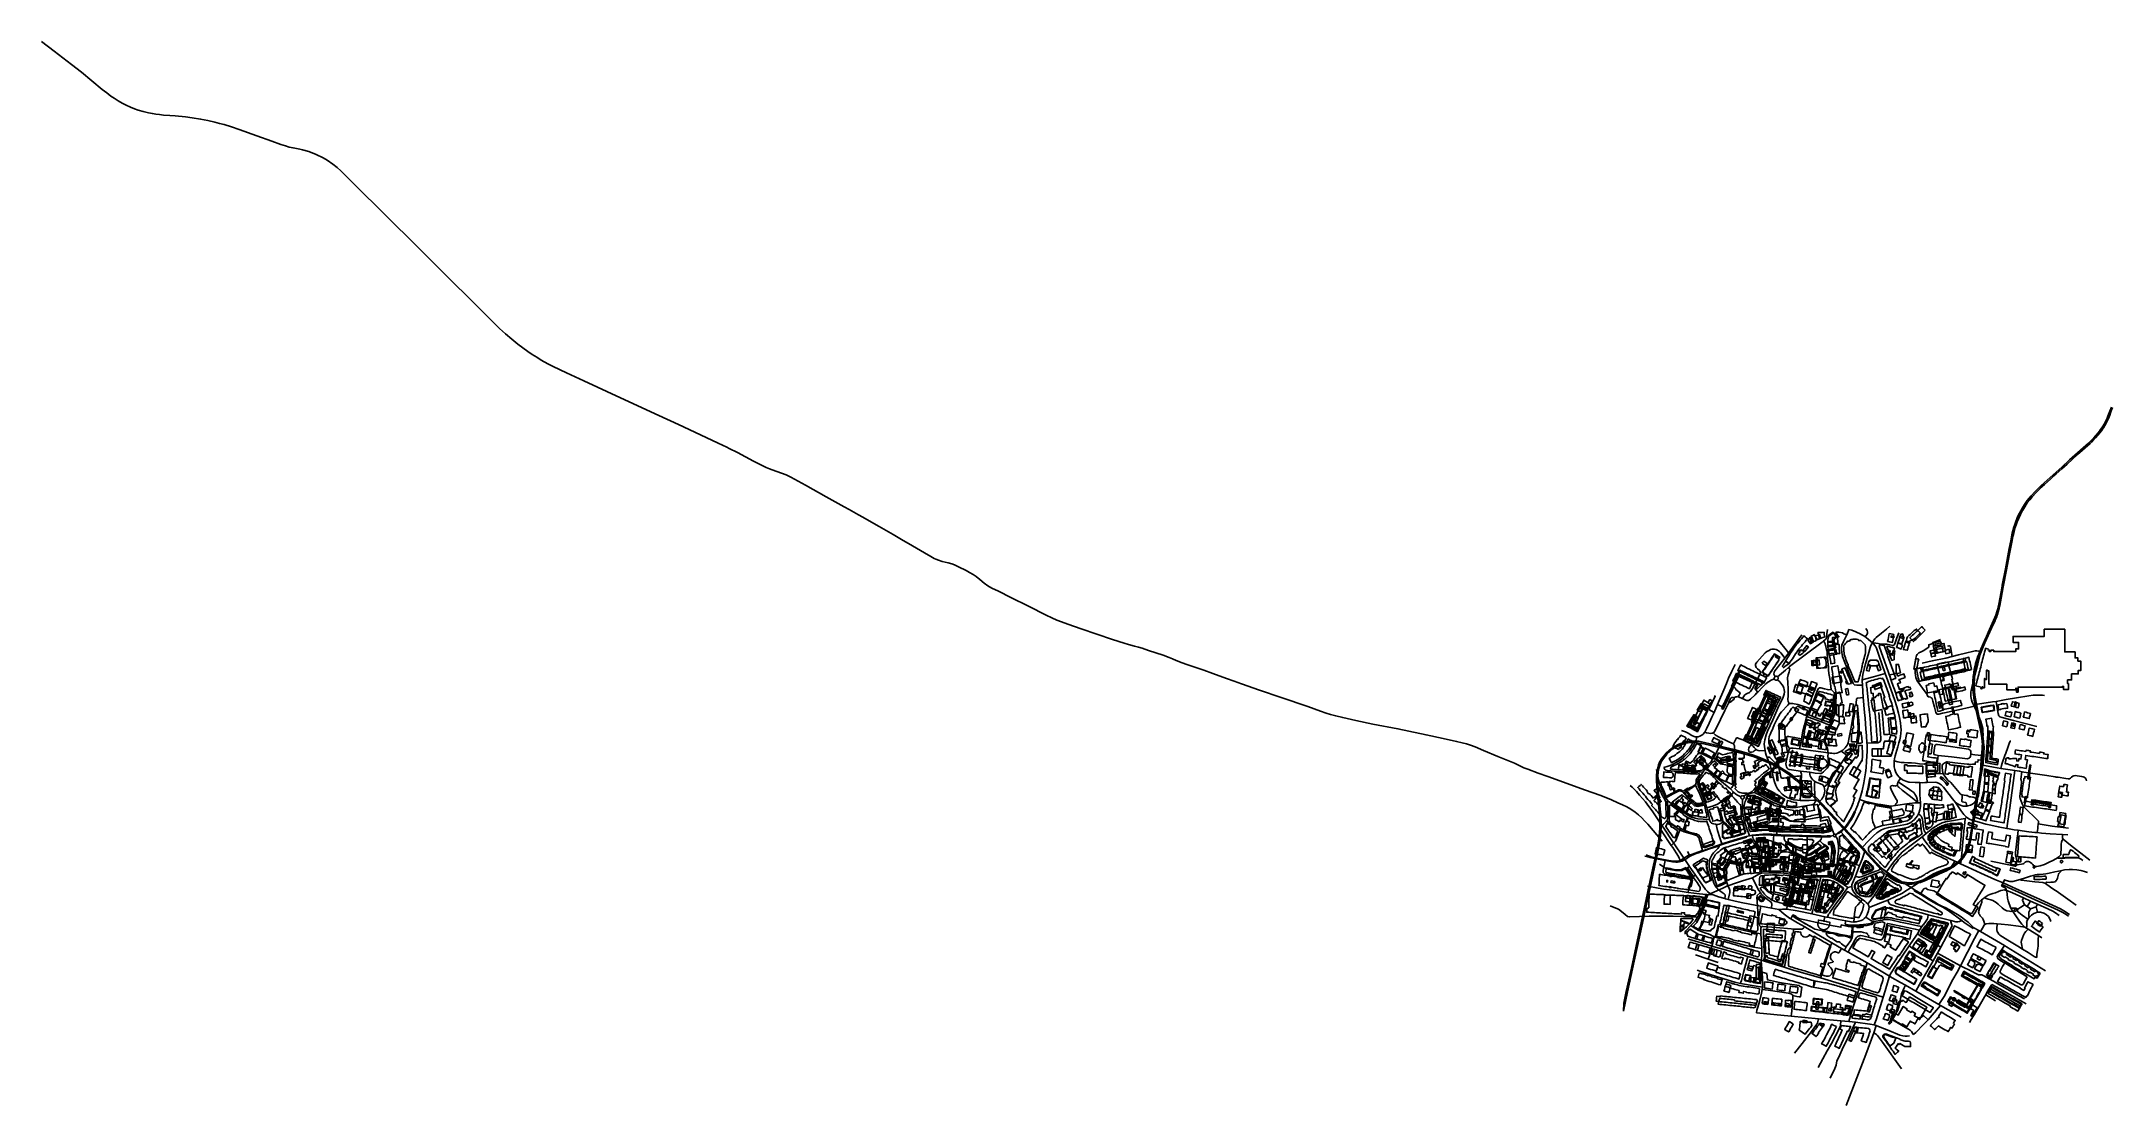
# Model space of a CAD drawing. Header units: metres. Extents: x 2534007 to 2539113, y 1151834 to 1154458.
import ezdxf

# ---------------------------------------------------------------- set-up
doc = ezdxf.new("R2010")
doc.units = ezdxf.units.M
for name, color, linetype in [('Buildings', 7, 'Continuous'), ('Rail', 7, 'Continuous'), ('Roads', 7, 'Continuous')]:
    doc.layers.add(name, color=color, linetype=linetype)

msp = doc.modelspace()

# ---------------------------------------------------------------- linework, layer by layer
at = {"layer": 'Buildings'}
for points in [[(2538339.549, 1152959.704), (2538336.892, 1152955.72), (2538334.235, 1152951.736), (2538331.578, 1152947.752), (2538328.921, 1152943.768), (2538326.263, 1152939.784), (2538323.606, 1152935.8), (2538320.949, 1152931.816), (2538318.292, 1152927.832), (2538315.635, 1152923.848), (2538312.495, 1152925.942), (2538309.356, 1152928.036), (2538306.216, 1152930.13), (2538308.979, 1152934.273), (2538311.742, 1152938.416), (2538314.504, 1152942.559), (2538317.267, 1152946.702), (2538320.03, 1152950.846), (2538322.793, 1152954.989), (2538325.555, 1152959.132), (2538328.318, 1152963.275), (2538331.081, 1152967.418), (2538334.086, 1152970.969), (2538337.091, 1152974.52), (2538340.096, 1152978.071), (2538343.1, 1152981.621), (2538346.105, 1152985.172), (2538349.11, 1152988.723), (2538352.115, 1152992.274), (2538355.023, 1152989.813), (2538357.932, 1152987.351), (2538360.84, 1152984.89), (2538357.82, 1152981.321), (2538354.799, 1152977.751), (2538351.779, 1152974.182), (2538348.759, 1152970.613), (2538345.739, 1152967.044), (2538342.718, 1152963.474), (2538339.698, 1152959.905), (2538339.549, 1152959.704)], [(2538374.415, 1152977.114), (2538371.137, 1152974.957), (2538367.858, 1152972.8), (2538365.749, 1152976.006), (2538363.639, 1152979.212), (2538361.53, 1152982.418), (2538364.474, 1152984.354), (2538363.689, 1152985.548), (2538366.088, 1152987.126), (2538367.34, 1152987.866), (2538369.698, 1152984.282), (2538372.057, 1152980.698), (2538374.415, 1152977.114)], [(2538371.128, 1152974.878), (2538370.353, 1152976.191), (2538369.386, 1152978.615), (2538368.418, 1152981.039), (2538367.446, 1152983.475), (2538366.473, 1152985.911), (2538366.011, 1152987.068), (2538368.293, 1152988.536), (2538370.575, 1152990.004), (2538371.159, 1152988.679), (2538372.214, 1152986.291), (2538373.268, 1152983.903), (2538374.317, 1152981.527), (2538375.365, 1152979.151), (2538375.844, 1152978.066), (2538375.021, 1152977.68), (2538375.223, 1152977.253), (2538371.128, 1152974.878)], [(2538379.125, 1152991.648), (2538380.196, 1152992.153), (2538381.663, 1152989.048), (2538383.129, 1152985.943), (2538384.596, 1152982.838), (2538381.706, 1152981.796), (2538382.061, 1152981.036), (2538378.762, 1152979.478), (2538375.462, 1152977.919), (2538373.918, 1152981.189), (2538372.373, 1152984.458), (2538370.829, 1152987.728), (2538371.336, 1152987.991), (2538369.889, 1152991.585), (2538373.89, 1152993.461), (2538377.89, 1152995.336), (2538379.125, 1152991.648)], [(2538393.985, 1152986.221), (2538389.977, 1152984.777), (2538385.969, 1152983.332), (2538381.961, 1152981.888), (2538381.055, 1152985.401), (2538380.15, 1152988.915), (2538379.244, 1152992.428), (2538383.076, 1152993.362), (2538386.907, 1152994.297), (2538390.739, 1152995.231), (2538392.362, 1152990.726), (2538393.985, 1152986.221)], [(2538402.605, 1152989.326), (2538398.426, 1152987.82), (2538394.247, 1152986.315), (2538390.068, 1152984.809), (2538389.227, 1152988.115), (2538388.385, 1152991.42), (2538387.544, 1152994.726), (2538386.921, 1152997.608), (2538386.299, 1153000.49), (2538390.103, 1153000.6), (2538393.906, 1153000.71), (2538397.71, 1153000.82), (2538401.514, 1153000.93), (2538401.908, 1152998.386), (2538402.128, 1152995.285), (2538402.348, 1152992.183), (2538402.605, 1152989.326)], [(2538425.911, 1152978.318), (2538425.4, 1152974.856), (2538420.479, 1152975.578), (2538415.557, 1152976.299), (2538410.636, 1152977.021), (2538410.57, 1152978.299), (2538411.126, 1152982.089), (2538411.682, 1152985.88), (2538412.237, 1152989.67), (2538412.793, 1152993.46), (2538416.499, 1152995.999), (2538420.205, 1152998.539), (2538423.911, 1153001.078), (2538426.053, 1152997.952), (2538428.195, 1152994.826), (2538430.336, 1152991.7), (2538432.478, 1152988.574), (2538429.662, 1152986.645), (2538426.846, 1152984.716), (2538426.379, 1152981.517), (2538425.911, 1152978.318)], [(2538413.028, 1152965.371), (2538411.254, 1152965.28), (2538411.034, 1152969.47), (2538410.813, 1152973.661), (2538410.593, 1152977.851), (2538414.666, 1152978.066), (2538418.739, 1152978.28), (2538422.811, 1152978.495), (2538426.884, 1152978.709), (2538427.094, 1152974.715), (2538427.304, 1152970.721), (2538426.085, 1152970.64), (2538426.819, 1152966.1), (2538422.222, 1152965.857), (2538417.625, 1152965.614), (2538413.028, 1152965.371)], [(2538435.673, 1152971.878), (2538431.478, 1152971.645), (2538427.283, 1152971.412), (2538423.088, 1152971.179), (2538422.856, 1152975.355), (2538422.624, 1152979.53), (2538422.391, 1152983.706), (2538422.159, 1152987.881), (2538426.354, 1152988.115), (2538430.548, 1152988.349), (2538434.743, 1152988.583), (2538434.976, 1152984.407), (2538435.208, 1152980.23), (2538435.441, 1152976.054), (2538435.673, 1152971.878)], [(2538435.71, 1152971.281), (2538435.728, 1152970.879), (2538438.676, 1152971.044), (2538438.841, 1152966.8), (2538439.005, 1152962.557), (2538439.17, 1152958.313), (2538439.793, 1152953.6), (2538440.415, 1152948.886), (2538436.531, 1152948.67), (2538432.648, 1152948.455), (2538428.764, 1152948.239), (2538428.046, 1152953.097), (2538427.327, 1152957.956), (2538426.609, 1152962.814), (2538430.598, 1152962.984), (2538430.196, 1152966.425), (2538429.795, 1152969.867), (2538429.393, 1152973.308), (2538432.483, 1152973.48), (2538435.573, 1152973.651), (2538435.71, 1152971.281)], [(2538486.161, 1152981.833), (2538486.186, 1152981.016), (2538489.089, 1152981.067), (2538491.991, 1152981.118), (2538492.149, 1152980.911), (2538494.919, 1152978.145), (2538497.69, 1152975.38), (2538500.46, 1152972.615), (2538503.23, 1152969.849), (2538503.426, 1152965.071), (2538503.622, 1152960.294), (2538503.818, 1152955.516), (2538504.014, 1152950.738), (2538502.762, 1152946.126), (2538501.51, 1152941.514), (2538500.258, 1152936.902), (2538499.007, 1152932.291), (2538497.755, 1152927.679), (2538496.503, 1152923.067), (2538495.251, 1152918.455), (2538496.153, 1152918.229), (2538495.047, 1152913.887), (2538493.941, 1152909.545), (2538492.835, 1152905.202), (2538491.729, 1152900.86), (2538491.645, 1152900.881), (2538490.42, 1152896.428), (2538489.195, 1152891.975), (2538487.971, 1152887.522), (2538486.746, 1152883.069), (2538485.521, 1152878.616), (2538481.767, 1152878.545), (2538478.013, 1152878.474), (2538476.135, 1152882.606), (2538474.257, 1152886.739), (2538472.379, 1152890.871), (2538472.624, 1152890.99), (2538470.866, 1152895.087), (2538469.109, 1152899.184), (2538467.351, 1152903.281), (2538465.593, 1152907.377), (2538463.835, 1152911.474), (2538462.078, 1152915.571), (2538460.32, 1152919.668), (2538461.385, 1152920.125), (2538460.748, 1152922.061), (2538460.115, 1152922.011), (2538458.607, 1152926.082), (2538457.1, 1152930.153), (2538455.593, 1152934.224), (2538454.085, 1152938.294), (2538452.578, 1152942.365), (2538451.07, 1152946.436), (2538450.833, 1152950.613), (2538450.596, 1152954.79), (2538450.36, 1152958.967), (2538450.123, 1152963.144), (2538449.886, 1152967.321), (2538452.265, 1152970.247), (2538454.644, 1152973.174), (2538457.022, 1152976.1), (2538459.401, 1152979.026), (2538462.47, 1152979.337), (2538465.539, 1152979.648), (2538465.575, 1152981.939), (2538468.26, 1152983.09), (2538470.953, 1152983.601), (2538473.646, 1152984.111), (2538478.083, 1152984.214), (2538481.57, 1152983.831), (2538485.52, 1152983.123), (2538486.116, 1152982.813), (2538486.161, 1152981.833)], [(2538573.808, 1152995.375), (2538572.808, 1152990.584), (2538571.809, 1152985.793), (2538570.809, 1152981.001), (2538569.809, 1152976.21), (2538566.009, 1152977.003), (2538562.209, 1152977.797), (2538558.409, 1152978.59), (2538559.409, 1152983.381), (2538560.409, 1152988.172), (2538561.408, 1152992.963), (2538562.408, 1152997.754), (2538566.208, 1152996.961), (2538570.008, 1152996.168), (2538573.808, 1152995.375)], [(2538574.081, 1152990.785), (2538573.394, 1152987.49), (2538570.077, 1152988.182), (2538566.76, 1152988.874), (2538567.448, 1152992.169), (2538570.765, 1152991.477), (2538574.081, 1152990.785)], [(2538594.806, 1152969.608), (2538593.789, 1152966.334), (2538592.772, 1152963.059), (2538591.755, 1152959.785), (2538587.954, 1152961.108), (2538584.154, 1152962.432), (2538580.353, 1152963.755), (2538581.566, 1152967.661), (2538582.78, 1152971.567), (2538583.993, 1152975.473), (2538587.181, 1152974.482), (2538590.368, 1152973.492), (2538593.556, 1152972.501), (2538592.846, 1152970.216), (2538594.806, 1152969.608)], [(2538598.753, 1152989.233), (2538597.359, 1152984.743), (2538595.964, 1152980.254), (2538594.57, 1152975.764), (2538593.175, 1152971.274), (2538589.987, 1152972.264), (2538586.799, 1152973.254), (2538583.611, 1152974.244), (2538585.006, 1152978.734), (2538586.4, 1152983.224), (2538587.795, 1152987.713), (2538589.189, 1152992.203), (2538592.377, 1152991.213), (2538595.565, 1152990.223), (2538598.753, 1152989.233)], [(2538596.568, 1152988.369), (2538595.775, 1152985.823), (2538591.868, 1152987.037), (2538587.961, 1152988.25), (2538589.107, 1152991.938), (2538590.253, 1152995.626), (2538592.774, 1152996.216), (2538595.295, 1152996.806), (2538596.339, 1152992.922), (2538597.383, 1152989.038), (2538596.726, 1152988.884), (2538596.568, 1152988.369)], [(2538612.776, 1152977.095), (2538611.542, 1152972.987), (2538610.307, 1152968.879), (2538609.073, 1152964.771), (2538607.838, 1152960.663), (2538606.604, 1152956.555), (2538601.939, 1152957.453), (2538597.274, 1152958.35), (2538598.564, 1152962.643), (2538599.854, 1152966.936), (2538601.143, 1152971.23), (2538602.433, 1152975.523), (2538603.723, 1152979.816), (2538608.25, 1152978.456), (2538612.776, 1152977.095)], [(2538612.198, 1152978.708), (2538610.959, 1152974.585), (2538607.159, 1152975.727), (2538603.359, 1152976.869), (2538604.626, 1152981.083), (2538605.892, 1152985.297), (2538607.159, 1152989.511), (2538610.513, 1152992.711), (2538613.867, 1152995.91), (2538617.222, 1152999.11), (2538620.576, 1153002.309), (2538623.93, 1153005.509), (2538626.893, 1153007.252), (2538629.856, 1153008.996), (2538632.969, 1153005.734), (2538636.081, 1153002.471), (2538639.194, 1152999.209), (2538635.927, 1152996.133), (2538632.661, 1152993.057), (2538629.394, 1152989.982), (2538626.128, 1152986.906), (2538622.861, 1152983.83), (2538619.307, 1152982.123), (2538615.752, 1152980.415), (2538612.198, 1152978.708)], [(2538651.09, 1153005.865), (2538647.869, 1153002.793), (2538644.648, 1152999.72), (2538641.427, 1152996.648), (2538638.206, 1152993.575), (2538634.985, 1152990.503), (2538631.764, 1152987.43), (2538628.543, 1152984.358), (2538625.322, 1152981.285), (2538622.101, 1152978.213), (2538619.196, 1152981.258), (2538616.291, 1152984.304), (2538613.386, 1152987.349), (2538616.607, 1152990.421), (2538619.828, 1152993.494), (2538623.049, 1152996.566), (2538626.27, 1152999.639), (2538629.492, 1153002.711), (2538632.713, 1153005.784), (2538635.934, 1153008.856), (2538639.155, 1153011.929), (2538642.376, 1153015.001), (2538645.281, 1153011.956), (2538648.185, 1153008.91), (2538651.09, 1153005.865)], [(2538690.793, 1152970.663), (2538686.186, 1152969.652), (2538681.579, 1152968.642), (2538676.972, 1152967.631), (2538672.365, 1152966.62), (2538671.52, 1152970.472), (2538670.675, 1152974.323), (2538673.247, 1152974.887), (2538675.819, 1152975.451), (2538675.659, 1152976.178), (2538680.087, 1152977.149), (2538684.516, 1152978.12), (2538688.944, 1152979.091), (2538689.869, 1152974.877), (2538690.793, 1152970.663)], [(2538691.134, 1152972.358), (2538691.159, 1152972.203), (2538694.262, 1152972.884), (2538697.365, 1152973.564), (2538698.12, 1152970.119), (2538698.876, 1152966.673), (2538699.631, 1152963.228), (2538695.185, 1152962.253), (2538690.738, 1152961.277), (2538686.292, 1152960.302), (2538681.846, 1152959.326), (2538677.399, 1152958.351), (2538672.953, 1152957.375), (2538672.197, 1152960.821), (2538671.441, 1152964.267), (2538670.685, 1152967.713), (2538673.668, 1152968.367), (2538676.651, 1152969.021), (2538676.028, 1152971.861), (2538680.865, 1152972.922), (2538685.701, 1152973.982), (2538690.538, 1152975.043), (2538691.134, 1152972.358)], [(2538995.133, 1153008.386), (2538995.137, 1153003.743), (2538995.142, 1152999.1), (2538995.146, 1152994.457), (2538995.15, 1152989.814), (2538995.154, 1152985.171), (2538995.159, 1152980.529), (2538995.163, 1152975.886), (2538995.167, 1152971.243), (2538995.171, 1152966.6), (2538995.176, 1152961.957), (2538995.18, 1152957.314), (2538995.184, 1152952.671), (2538999.372, 1152952.675), (2539003.561, 1152952.679), (2539007.749, 1152952.682), (2539011.937, 1152952.686), (2539016.126, 1152952.69), (2539020.314, 1152952.694), (2539020.319, 1152947.791), (2539020.323, 1152942.887), (2539020.328, 1152937.984), (2539023.972, 1152937.987), (2539027.615, 1152937.99), (2539027.619, 1152934.023), (2539027.623, 1152930.056), (2539031.053, 1152930.06), (2539034.483, 1152930.063), (2539034.487, 1152925.377), (2539034.491, 1152920.691), (2539034.496, 1152916.006), (2539034.5, 1152911.32), (2539034.504, 1152906.634), (2539031.275, 1152906.659), (2539028.046, 1152906.683), (2539028.073, 1152902.467), (2539028.1, 1152898.25), (2539024.05, 1152898.25), (2539020, 1152898.25), (2539015.95, 1152898.25), (2539011.9, 1152898.25), (2539011.9, 1152893.3), (2539011.9, 1152888.35), (2539011.9, 1152883.4), (2539007.008, 1152883.427), (2539002.116, 1152883.453), (2539002.138, 1152878.951), (2539002.16, 1152874.449), (2539004.174, 1152874.451), (2539004.179, 1152869.56), (2539004.183, 1152864.669), (2539004.188, 1152859.778), (2539000.205, 1152859.774), (2538996.222, 1152859.77), (2538992.239, 1152859.766), (2538992.236, 1152863.708), (2538992.233, 1152867.65), (2538989.184, 1152867.648), (2538989.185, 1152865.945), (2538984.681, 1152865.941), (2538980.177, 1152865.937), (2538975.672, 1152865.933), (2538971.168, 1152865.929), (2538966.664, 1152865.925), (2538962.16, 1152865.921), (2538957.656, 1152865.917), (2538953.151, 1152865.913), (2538948.647, 1152865.909), (2538944.143, 1152865.905), (2538939.385, 1152865.9), (2538934.626, 1152865.896), (2538929.868, 1152865.891), (2538926.611, 1152865.889), (2538921.957, 1152865.885), (2538917.302, 1152865.88), (2538912.648, 1152865.876), (2538907.993, 1152865.871), (2538903.339, 1152865.867), (2538898.684, 1152865.863), (2538894.03, 1152865.858), (2538889.375, 1152865.854), (2538884.721, 1152865.849), (2538880.066, 1152865.845), (2538880.07, 1152861.796), (2538880.074, 1152857.747), (2538880.078, 1152853.698), (2538875.876, 1152853.694), (2538875.872, 1152858.366), (2538875.868, 1152863.039), (2538874.305, 1152863.038), (2538874.309, 1152859.484), (2538869.876, 1152859.48), (2538865.443, 1152859.476), (2538861.011, 1152859.472), (2538856.578, 1152859.468), (2538852.145, 1152859.464), (2538852.141, 1152864.013), (2538852.137, 1152868.562), (2538852.133, 1152873.111), (2538847.536, 1152873.107), (2538842.939, 1152873.103), (2538838.342, 1152873.099), (2538833.745, 1152873.095), (2538829.147, 1152873.09), (2538824.55, 1152873.086), (2538819.953, 1152873.082), (2538815.356, 1152873.078), (2538811.628, 1152873.075), (2538807.9, 1152873.071), (2538807.896, 1152877.762), (2538807.891, 1152882.452), (2538807.887, 1152887.143), (2538807.883, 1152891.834), (2538807.879, 1152896.525), (2538807.874, 1152901.215), (2538807.87, 1152905.906), (2538803.789, 1152905.903), (2538803.788, 1152907.875), (2538802.456, 1152907.874), (2538802.46, 1152903.27), (2538802.464, 1152898.666), (2538802.468, 1152894.062), (2538802.472, 1152889.458), (2538802.476, 1152884.854), (2538802.338, 1152884.849), (2538798.086, 1152884.84), (2538798.085, 1152886.823), (2538796.941, 1152886.821), (2538796.944, 1152883.238), (2538796.948, 1152879.654), (2538796.951, 1152876.071), (2538796.955, 1152871.964), (2538796.958, 1152868.543), (2538796.961, 1152865.121), (2538796.961, 1152864.351), (2538792.851, 1152864.348), (2538792.85, 1152866.201), (2538791.763, 1152866.488), (2538791.108, 1152863.997), (2538790.453, 1152861.505), (2538788.18, 1152862.103), (2538789.12, 1152865.678), (2538785.603, 1152866.603), (2538782.086, 1152867.528), (2538778.569, 1152868.453), (2538777.278, 1152868.793), (2538775.6, 1152869.234), (2538776.814, 1152873.849), (2538778.027, 1152878.464), (2538779.241, 1152883.079), (2538780.454, 1152887.694), (2538781.668, 1152892.309), (2538782.881, 1152896.924), (2538784.095, 1152901.539), (2538785.308, 1152906.154), (2538786.522, 1152910.769), (2538787.736, 1152915.384), (2538788.949, 1152919.999), (2538790.163, 1152924.614), (2538791.376, 1152929.229), (2538792.59, 1152933.844), (2538793.803, 1152938.459), (2538795.017, 1152943.074), (2538796.23, 1152947.689), (2538797.444, 1152952.304), (2538798.657, 1152956.919), (2538799.871, 1152961.534), (2538803.784, 1152960.504), (2538806.678, 1152959.744), (2538806.126, 1152957.646), (2538809.575, 1152956.739), (2538808.724, 1152953.47), (2538812.769, 1152953.474), (2538812.766, 1152956.628), (2538816.428, 1152956.631), (2538820.089, 1152956.634), (2538820.091, 1152953.48), (2538824.993, 1152953.485), (2538829.895, 1152953.489), (2538834.798, 1152953.494), (2538839.7, 1152953.498), (2538844.602, 1152953.503), (2538849.504, 1152953.507), (2538854.406, 1152953.512), (2538859.308, 1152953.516), (2538864.211, 1152953.521), (2538869.113, 1152953.525), (2538874.015, 1152953.53), (2538874.012, 1152956.864), (2538874.009, 1152960.198), (2538877.616, 1152960.201), (2538881.223, 1152960.204), (2538881.22, 1152964.141), (2538881.216, 1152968.078), (2538881.213, 1152972.014), (2538881.209, 1152975.951), (2538876.742, 1152975.947), (2538872.275, 1152975.942), (2538867.808, 1152975.938), (2538867.804, 1152980.867), (2538867.799, 1152985.797), (2538867.795, 1152990.726), (2538872.469, 1152990.731), (2538877.142, 1152990.735), (2538881.816, 1152990.74), (2538886.632, 1152990.744), (2538891.448, 1152990.749), (2538896.264, 1152990.753), (2538901.081, 1152990.758), (2538905.897, 1152990.762), (2538910.713, 1152990.767), (2538915.529, 1152990.771), (2538920.345, 1152990.776), (2538925.161, 1152990.78), (2538929.978, 1152990.785), (2538934.794, 1152990.789), (2538939.61, 1152990.794), (2538944.426, 1152990.798), (2538944.422, 1152995.118), (2538944.419, 1152999.439), (2538944.415, 1153003.759), (2538944.411, 1153008.079), (2538944.41, 1153008.339), (2538949.021, 1153008.343), (2538953.632, 1153008.348), (2538958.244, 1153008.352), (2538962.855, 1153008.356), (2538967.466, 1153008.36), (2538972.077, 1153008.365), (2538976.688, 1153008.369), (2538981.299, 1153008.373), (2538985.911, 1153008.377), (2538990.522, 1153008.382), (2538995.133, 1153008.386)], [(2538291.309, 1152934.083), (2538288.522, 1152929.987), (2538285.735, 1152925.89), (2538282.948, 1152921.794), (2538280.161, 1152917.698), (2538277.374, 1152913.602), (2538274.586, 1152909.505), (2538271.799, 1152905.409), (2538269.012, 1152901.313), (2538266.225, 1152897.216), (2538263.438, 1152893.12), (2538259.826, 1152895.578), (2538256.213, 1152898.037), (2538252.601, 1152900.495), (2538248.988, 1152902.953), (2538251.769, 1152907.041), (2538254.551, 1152911.128), (2538257.332, 1152915.216), (2538260.113, 1152919.304), (2538262.895, 1152923.392), (2538265.676, 1152927.479), (2538268.458, 1152931.567), (2538271.239, 1152935.655), (2538274.02, 1152939.743), (2538276.802, 1152943.83), (2538279.583, 1152947.918), (2538282.758, 1152945.758), (2538285.932, 1152943.597), (2538289.107, 1152941.437), (2538292.281, 1152939.276), (2538289.558, 1152935.274), (2538291.309, 1152934.083)], [(2538249.335, 1152924.608), (2538251.053, 1152927.193), (2538252.77, 1152929.778), (2538255.638, 1152927.872), (2538258.507, 1152925.967), (2538261.375, 1152924.061), (2538259.658, 1152921.476), (2538257.94, 1152918.891), (2538255.072, 1152920.797), (2538252.203, 1152922.702), (2538249.335, 1152924.608)], [(2538291.028, 1152934.06), (2538288.252, 1152929.98), (2538285.475, 1152925.899), (2538282.699, 1152921.819), (2538279.923, 1152917.739), (2538277.147, 1152913.659), (2538274.37, 1152909.578), (2538271.594, 1152905.498), (2538268.818, 1152901.418), (2538266.041, 1152897.337), (2538263.265, 1152893.257), (2538259.904, 1152895.544), (2538256.542, 1152897.832), (2538253.181, 1152900.119), (2538249.819, 1152902.406), (2538252.554, 1152906.426), (2538255.289, 1152910.445), (2538258.024, 1152914.465), (2538260.759, 1152918.485), (2538263.494, 1152922.505), (2538266.23, 1152926.524), (2538268.965, 1152930.544), (2538271.7, 1152934.564), (2538274.435, 1152938.584), (2538277.17, 1152942.603), (2538279.905, 1152946.623), (2538283.933, 1152943.882), (2538287.96, 1152941.142), (2538291.988, 1152938.401), (2538289.666, 1152934.987), (2538291.028, 1152934.06)], [(2538292.488, 1152939.136), (2538291.077, 1152937.061), (2538289.666, 1152934.987), (2538285.685, 1152937.696), (2538281.704, 1152940.405), (2538283.116, 1152942.479), (2538284.527, 1152944.553), (2538288.508, 1152941.844), (2538292.488, 1152939.136)], [(2538315.55, 1152924.39), (2538312.025, 1152921.764), (2538308.5, 1152919.138), (2538304.974, 1152916.511), (2538301.449, 1152913.885), (2538298.434, 1152917.07), (2538300.567, 1152920.312), (2538302.7, 1152923.554), (2538304.833, 1152926.796), (2538306.966, 1152930.038), (2538309.827, 1152928.155), (2538312.689, 1152926.273), (2538315.55, 1152924.39)], [(2538345.683, 1152958.515), (2538349.283, 1152955.46), (2538352.883, 1152952.404), (2538349.342, 1152949.666), (2538345.801, 1152946.929), (2538342.26, 1152944.191), (2538340.1, 1152945.675), (2538337.939, 1152947.159), (2538339.899, 1152950.033), (2538341.859, 1152952.906), (2538341.148, 1152953.069), (2538340.871, 1152953.198), (2538340.631, 1152953.374), (2538340.43, 1152953.603), (2538340.283, 1152953.868), (2538340.19, 1152954.159), (2538340.161, 1152954.458), (2538340.196, 1152954.758), (2538340.295, 1152955.049), (2538340.446, 1152955.306), (2538340.653, 1152955.529), (2538340.9, 1152955.705), (2538341.179, 1152955.825), (2538341.475, 1152955.886), (2538341.78, 1152955.883), (2538342.071, 1152955.818), (2538342.35, 1152955.69), (2538342.593, 1152955.509), (2538343.18, 1152954.843), (2538345.683, 1152958.515)], [(2538349.854, 1152956.51), (2538352.94, 1152960.373), (2538356.025, 1152964.236), (2538359.111, 1152968.099), (2538361.16, 1152966.462), (2538363.209, 1152964.825), (2538360.123, 1152960.963), (2538357.036, 1152957.1), (2538353.95, 1152953.238), (2538351.902, 1152954.874), (2538349.854, 1152956.51)], [(2538384.97, 1152921.736), (2538380.553, 1152921.369), (2538376.136, 1152921.002), (2538371.719, 1152920.635), (2538371.433, 1152924.076), (2538371.147, 1152927.518), (2538370.861, 1152930.959), (2538375.278, 1152931.326), (2538379.696, 1152931.693), (2538384.113, 1152932.06), (2538384.399, 1152928.619), (2538384.684, 1152925.177), (2538384.97, 1152921.736)], [(2538376.653, 1152919.379), (2538371.855, 1152918.984), (2538371.573, 1152922.377), (2538371.291, 1152925.77), (2538373.997, 1152925.995), (2538376.703, 1152926.219), (2538376.492, 1152928.763), (2538376.28, 1152931.308), (2538380.712, 1152931.676), (2538385.144, 1152932.043), (2538389.576, 1152932.411), (2538389.904, 1152928.453), (2538390.233, 1152924.496), (2538390.561, 1152920.538), (2538385.925, 1152920.152), (2538381.289, 1152919.765), (2538376.653, 1152919.379)], [(2538378.025, 1152919.879), (2538375.61, 1152919.681), (2538375.289, 1152923.545), (2538374.969, 1152927.41), (2538374.648, 1152931.274), (2538378.029, 1152931.555), (2538381.409, 1152931.835), (2538381.73, 1152927.971), (2538382.05, 1152924.107), (2538382.371, 1152920.243), (2538378.025, 1152919.879)], [(2538407.755, 1152914.056), (2538403.015, 1152913.663), (2538398.274, 1152913.269), (2538393.534, 1152912.876), (2538388.793, 1152912.482), (2538384.053, 1152912.089), (2538383.697, 1152916.384), (2538383.34, 1152920.679), (2538382.984, 1152924.974), (2538382.627, 1152929.268), (2538382.271, 1152933.563), (2538381.914, 1152937.858), (2538386.654, 1152938.251), (2538391.395, 1152938.645), (2538396.135, 1152939.038), (2538400.876, 1152939.432), (2538405.616, 1152939.825), (2538405.973, 1152935.53), (2538406.329, 1152931.235), (2538406.686, 1152926.941), (2538407.042, 1152922.646), (2538407.399, 1152918.351), (2538407.755, 1152914.056)], [(2538384.149, 1152934.168), (2538383.844, 1152934.12), (2538383.461, 1152934.136), (2538383.1, 1152934.23), (2538382.763, 1152934.398), (2538382.465, 1152934.634), (2538382.224, 1152934.925), (2538382.05, 1152935.259), (2538381.95, 1152935.621), (2538381.926, 1152935.998), (2538381.983, 1152936.371), (2538382.115, 1152936.726), (2538382.318, 1152937.045), (2538382.578, 1152937.311), (2538382.896, 1152937.521), (2538383.248, 1152937.66), (2538383.615, 1152937.723), (2538383.998, 1152937.705), (2538384.36, 1152937.613), (2538384.698, 1152937.444), (2538384.994, 1152937.209), (2538385.234, 1152936.919), (2538385.408, 1152936.583), (2538385.51, 1152936.22), (2538385.533, 1152935.845), (2538385.478, 1152935.471), (2538385.345, 1152935.116), (2538385.141, 1152934.796), (2538384.881, 1152934.531), (2538384.563, 1152934.321), (2538384.149, 1152934.168)], [(2538404.435, 1152935.765), (2538404.109, 1152935.748), (2538403.719, 1152935.806), (2538403.353, 1152935.943), (2538403.021, 1152936.153), (2538402.743, 1152936.426), (2538402.526, 1152936.753), (2538402.381, 1152937.119), (2538402.318, 1152937.501), (2538402.334, 1152937.898), (2538402.431, 1152938.274), (2538402.605, 1152938.624), (2538402.849, 1152938.93), (2538403.154, 1152939.181), (2538403.498, 1152939.361), (2538403.876, 1152939.468), (2538404.265, 1152939.49), (2538404.654, 1152939.433), (2538405.021, 1152939.296), (2538405.353, 1152939.086), (2538405.631, 1152938.813), (2538405.846, 1152938.486), (2538405.991, 1152938.12), (2538406.056, 1152937.738), (2538406.039, 1152937.343), (2538405.941, 1152936.965), (2538405.768, 1152936.614), (2538405.524, 1152936.308), (2538405.224, 1152936.059), (2538404.875, 1152935.878), (2538404.435, 1152935.765)], [(2538420.173, 1152956.684), (2538416.359, 1152956.07), (2538412.545, 1152955.455), (2538411.845, 1152959.791), (2538411.144, 1152964.128), (2538410.444, 1152968.464), (2538414.395, 1152968.759), (2538418.345, 1152969.055), (2538422.296, 1152969.35), (2538426.246, 1152969.645), (2538426.874, 1152965.754), (2538427.503, 1152961.862), (2538428.131, 1152957.971), (2538424.152, 1152957.328), (2538420.173, 1152956.684)], [(2538428.096, 1152958.213), (2538428.156, 1152957.818), (2538430.688, 1152958.226), (2538431.295, 1152954.468), (2538431.902, 1152950.709), (2538432.509, 1152946.951), (2538427.98, 1152946.22), (2538423.451, 1152945.488), (2538418.922, 1152944.757), (2538414.393, 1152944.025), (2538413.793, 1152947.74), (2538413.193, 1152951.454), (2538412.593, 1152955.169), (2538411.993, 1152958.883), (2538415.889, 1152959.512), (2538419.786, 1152960.142), (2538423.682, 1152960.771), (2538427.578, 1152961.4), (2538428.096, 1152958.213)], [(2538428.333, 1152924.701), (2538423.476, 1152923.917), (2538418.618, 1152923.133), (2538417.953, 1152927.249), (2538417.288, 1152931.364), (2538416.624, 1152935.48), (2538415.959, 1152939.595), (2538415.294, 1152943.711), (2538414.629, 1152947.826), (2538419.487, 1152948.611), (2538424.344, 1152949.395), (2538425.009, 1152945.279), (2538425.674, 1152941.164), (2538426.339, 1152937.048), (2538427.003, 1152932.932), (2538427.668, 1152928.817), (2538428.333, 1152924.701)], [(2538531.92, 1152930.476), (2538531.919, 1152930.216), (2538534.149, 1152931.004), (2538535.437, 1152927.358), (2538536.725, 1152923.711), (2538538.013, 1152920.065), (2538534.609, 1152918.864), (2538531.205, 1152917.663), (2538530.849, 1152918.669), (2538526.098, 1152918.553), (2538521.346, 1152918.436), (2538516.595, 1152918.32), (2538516.259, 1152917.063), (2538512.663, 1152918.023), (2538509.066, 1152918.983), (2538510.069, 1152922.738), (2538511.071, 1152926.494), (2538512.074, 1152930.249), (2538514.329, 1152929.648), (2538514.273, 1152931.975), (2538518.671, 1152932.083), (2538523.069, 1152932.19), (2538527.467, 1152932.298), (2538531.865, 1152932.405), (2538531.92, 1152930.476)], [(2538567.798, 1152883.716), (2538566.913, 1152883.408), (2538565.282, 1152888.042), (2538563.651, 1152892.675), (2538562.02, 1152897.309), (2538560.389, 1152901.942), (2538558.758, 1152906.576), (2538557.127, 1152911.209), (2538555.496, 1152915.843), (2538553.865, 1152920.476), (2538552.235, 1152925.11), (2538550.604, 1152929.743), (2538548.973, 1152934.377), (2538547.342, 1152939.01), (2538545.711, 1152943.644), (2538544.08, 1152948.277), (2538542.449, 1152952.911), (2538540.818, 1152957.544), (2538539.187, 1152962.178), (2538537.556, 1152966.811), (2538540.303, 1152970.67), (2538545.009, 1152969.635), (2538549.716, 1152968.599), (2538551.304, 1152964.089), (2538552.891, 1152959.579), (2538554.479, 1152955.068), (2538556.066, 1152950.558), (2538557.654, 1152946.048), (2538559.242, 1152941.538), (2538560.829, 1152937.027), (2538562.417, 1152932.517), (2538564.005, 1152928.007), (2538565.592, 1152923.497), (2538567.18, 1152918.987), (2538568.767, 1152914.476), (2538570.355, 1152909.966), (2538571.943, 1152905.456), (2538573.53, 1152900.946), (2538575.118, 1152896.435), (2538576.705, 1152891.925), (2538578.293, 1152887.415), (2538574.795, 1152886.182), (2538571.296, 1152884.949), (2538567.798, 1152883.716)], [(2538573.533, 1152955.13), (2538572.53, 1152951.573), (2538571.526, 1152948.015), (2538570.523, 1152944.458), (2538566.399, 1152945.622), (2538562.276, 1152946.785), (2538563.23, 1152950.165), (2538564.184, 1152953.544), (2538561.094, 1152953.084), (2538559.507, 1152957.071), (2538557.92, 1152961.058), (2538556.333, 1152965.045), (2538557.286, 1152967.096), (2538561.769, 1152965.831), (2538566.252, 1152964.566), (2538570.736, 1152963.3), (2538575.219, 1152962.035), (2538574.255, 1152958.617), (2538573.29, 1152955.199), (2538573.533, 1152955.13)], [(2538564.679, 1152955.105), (2538563.479, 1152950.401), (2538561.355, 1152950.779), (2538559.719, 1152955.134), (2538562.145, 1152956.325), (2538564.679, 1152955.105)], [(2538574.39, 1152933.26), (2538571.295, 1152932.606), (2538568.2, 1152931.951), (2538566.813, 1152935.852), (2538565.427, 1152939.753), (2538564.04, 1152943.654), (2538562.653, 1152947.555), (2538566.208, 1152947.96), (2538569.764, 1152948.365), (2538570.806, 1152952.055), (2538571.848, 1152955.745), (2538576.393, 1152954.461), (2538575.666, 1152950.813), (2538574.94, 1152947.166), (2538574.213, 1152943.518), (2538574.272, 1152940.099), (2538574.331, 1152936.679), (2538574.39, 1152933.26)], [(2538634.973, 1152934.666), (2538633.942, 1152929.857), (2538632.911, 1152925.048), (2538631.881, 1152920.239), (2538630.85, 1152915.43), (2538629.819, 1152910.621), (2538626.972, 1152911.1), (2538624.125, 1152911.579), (2538624.94, 1152916.424), (2538625.755, 1152921.269), (2538626.57, 1152926.115), (2538627.385, 1152930.96), (2538628.2, 1152935.805), (2538631.587, 1152935.236), (2538634.973, 1152934.666)], [(2538748.801, 1152927.2), (2538748.826, 1152927.045), (2538753.44, 1152928.055), (2538754.45, 1152923.442), (2538755.46, 1152918.828), (2538756.47, 1152914.215), (2538757.48, 1152909.601), (2538752.694, 1152908.553), (2538747.908, 1152907.505), (2538743.121, 1152906.458), (2538738.335, 1152905.41), (2538733.549, 1152904.362), (2538728.763, 1152903.314), (2538723.977, 1152902.266), (2538719.19, 1152901.219), (2538714.404, 1152900.171), (2538709.618, 1152899.123), (2538704.832, 1152898.075), (2538700.046, 1152897.028), (2538695.259, 1152895.98), (2538690.473, 1152894.932), (2538685.687, 1152893.884), (2538680.901, 1152892.836), (2538676.114, 1152891.789), (2538671.328, 1152890.741), (2538666.542, 1152889.693), (2538661.756, 1152888.645), (2538656.97, 1152887.597), (2538652.183, 1152886.55), (2538647.397, 1152885.502), (2538642.611, 1152884.454), (2538641.601, 1152889.068), (2538640.591, 1152893.681), (2538639.58, 1152898.295), (2538638.57, 1152902.908), (2538641.421, 1152903.532), (2538644.273, 1152904.155), (2538643.68, 1152906.859), (2538648.433, 1152907.899), (2538653.185, 1152908.94), (2538657.938, 1152909.98), (2538662.69, 1152911.021), (2538667.443, 1152912.061), (2538672.195, 1152913.101), (2538676.948, 1152914.142), (2538681.7, 1152915.182), (2538686.453, 1152916.223), (2538691.205, 1152917.263), (2538695.958, 1152918.304), (2538700.711, 1152919.344), (2538705.463, 1152920.384), (2538710.216, 1152921.425), (2538714.968, 1152922.465), (2538719.721, 1152923.506), (2538724.473, 1152924.546), (2538729.226, 1152925.586), (2538733.978, 1152926.627), (2538738.731, 1152927.667), (2538743.483, 1152928.708), (2538748.236, 1152929.748), (2538748.801, 1152927.2)], [(2538751.019, 1152927.961), (2538746.262, 1152926.92), (2538741.506, 1152925.878), (2538736.749, 1152924.837), (2538731.993, 1152923.796), (2538727.236, 1152922.754), (2538722.48, 1152921.713), (2538717.723, 1152920.672), (2538712.967, 1152919.631), (2538708.21, 1152918.589), (2538703.454, 1152917.548), (2538698.697, 1152916.507), (2538693.941, 1152915.465), (2538689.184, 1152914.424), (2538684.428, 1152913.383), (2538679.671, 1152912.341), (2538674.915, 1152911.3), (2538670.158, 1152910.259), (2538665.402, 1152909.218), (2538660.645, 1152908.176), (2538655.889, 1152907.135), (2538651.132, 1152906.094), (2538646.376, 1152905.052), (2538641.619, 1152904.011), (2538640.669, 1152908.355), (2538639.718, 1152912.698), (2538644.475, 1152913.739), (2538649.231, 1152914.781), (2538653.988, 1152915.822), (2538658.744, 1152916.863), (2538663.501, 1152917.905), (2538668.257, 1152918.946), (2538673.014, 1152919.987), (2538677.77, 1152921.028), (2538682.527, 1152922.07), (2538687.283, 1152923.111), (2538692.04, 1152924.152), (2538696.796, 1152925.194), (2538701.553, 1152926.235), (2538706.309, 1152927.276), (2538711.066, 1152928.318), (2538715.822, 1152929.359), (2538720.579, 1152930.4), (2538725.335, 1152931.441), (2538730.092, 1152932.483), (2538734.848, 1152933.524), (2538739.605, 1152934.565), (2538744.361, 1152935.607), (2538749.118, 1152936.648), (2538750.069, 1152932.305), (2538751.019, 1152927.961)], [(2538677.264, 1152950.241), (2538673.217, 1152949.353), (2538669.17, 1152948.466), (2538665.123, 1152947.578), (2538664.264, 1152951.492), (2538663.405, 1152955.406), (2538667.453, 1152956.294), (2538671.5, 1152957.181), (2538675.548, 1152958.069), (2538676.406, 1152954.155), (2538677.264, 1152950.241)], [(2538676.734, 1152942.531), (2538673.333, 1152941.785), (2538669.931, 1152941.04), (2538666.53, 1152940.294), (2538665.58, 1152944.629), (2538664.629, 1152948.964), (2538668.03, 1152949.71), (2538671.432, 1152950.457), (2538674.833, 1152951.203), (2538675.784, 1152946.867), (2538676.734, 1152942.531)], [(2538701.489, 1152954.758), (2538697.043, 1152953.783), (2538692.596, 1152952.807), (2538688.149, 1152951.832), (2538683.703, 1152950.856), (2538679.257, 1152949.881), (2538674.81, 1152948.905), (2538673.845, 1152953.303), (2538672.881, 1152957.7), (2538671.916, 1152962.098), (2538676.363, 1152963.073), (2538680.809, 1152964.048), (2538685.256, 1152965.024), (2538689.703, 1152965.999), (2538694.149, 1152966.974), (2538698.596, 1152967.949), (2538699.56, 1152963.552), (2538700.525, 1152959.155), (2538701.489, 1152954.758)], [(2538676.506, 1152952.686), (2538673.956, 1152952.126), (2538673.258, 1152955.312), (2538672.559, 1152958.498), (2538675.11, 1152959.056), (2538675.808, 1152955.871), (2538676.506, 1152952.686)], [(2538695.065, 1152952.965), (2538690.35, 1152951.931), (2538685.635, 1152950.897), (2538680.92, 1152949.863), (2538679.899, 1152954.52), (2538678.877, 1152959.177), (2538677.856, 1152963.834), (2538682.571, 1152964.868), (2538687.286, 1152965.901), (2538692.001, 1152966.935), (2538693.022, 1152962.278), (2538694.044, 1152957.622), (2538695.065, 1152952.965)], [(2538707.446, 1152928.294), (2538708.421, 1152923.84), (2538709.396, 1152919.385), (2538710.371, 1152914.931), (2538711.346, 1152910.477), (2538712.321, 1152906.023), (2538713.296, 1152901.568), (2538714.271, 1152897.114), (2538710.99, 1152896.396), (2538707.709, 1152895.678), (2538707.818, 1152895.18), (2538703.171, 1152894.163), (2538698.525, 1152893.145), (2538693.878, 1152892.128), (2538693.769, 1152892.625), (2538690.487, 1152891.907), (2538687.205, 1152891.189), (2538686.23, 1152895.643), (2538685.255, 1152900.098), (2538684.28, 1152904.552), (2538683.304, 1152909.006), (2538682.329, 1152913.46), (2538681.354, 1152917.915), (2538680.379, 1152922.369), (2538683.661, 1152923.087), (2538686.943, 1152923.804), (2538686.836, 1152924.291), (2538690.408, 1152925.073), (2538693.98, 1152925.855), (2538697.379, 1152926.599), (2538700.778, 1152927.343), (2538700.883, 1152926.856), (2538704.165, 1152927.575), (2538707.446, 1152928.294)], [(2538712.079, 1152950.256), (2538708.71, 1152949.518), (2538705.342, 1152948.779), (2538701.973, 1152948.041), (2538701.026, 1152952.365), (2538700.078, 1152956.689), (2538703.446, 1152957.428), (2538706.813, 1152958.167), (2538710.181, 1152958.906), (2538711.13, 1152954.581), (2538712.079, 1152950.256)], [(2538765.339, 1152908.87), (2538760.551, 1152907.822), (2538755.764, 1152906.773), (2538750.976, 1152905.725), (2538750.024, 1152910.074), (2538749.072, 1152914.422), (2538748.12, 1152918.771), (2538747.167, 1152923.12), (2538746.215, 1152927.469), (2538745.263, 1152931.817), (2538744.311, 1152936.166), (2538749.099, 1152937.214), (2538753.887, 1152938.262), (2538758.675, 1152939.31), (2538759.627, 1152934.961), (2538760.579, 1152930.613), (2538761.531, 1152926.264), (2538762.483, 1152921.916), (2538763.435, 1152917.567), (2538764.387, 1152913.219), (2538765.339, 1152908.87)], [(2538148.986, 1152813.034), (2538151.112, 1152817.533), (2538153.238, 1152822.031), (2538155.364, 1152826.53), (2538157.49, 1152831.029), (2538159.616, 1152835.527), (2538161.743, 1152840.026), (2538163.869, 1152844.525), (2538165.995, 1152849.023), (2538168.121, 1152853.522), (2538170.247, 1152858.021), (2538172.373, 1152862.519), (2538174.499, 1152867.018), (2538176.625, 1152871.517), (2538178.751, 1152876.015), (2538180.877, 1152880.514), (2538183.004, 1152885.013), (2538185.13, 1152889.511), (2538187.256, 1152894.01), (2538189.382, 1152898.509), (2538191.508, 1152903.007), (2538193.634, 1152907.506), (2538197.906, 1152905.487), (2538202.178, 1152903.468), (2538206.45, 1152901.449), (2538210.723, 1152899.43), (2538214.995, 1152897.411), (2538219.267, 1152895.392), (2538223.539, 1152893.374), (2538227.811, 1152891.355), (2538232.083, 1152889.336), (2538236.355, 1152887.317), (2538240.628, 1152885.298), (2538244.9, 1152883.279), (2538249.172, 1152881.26), (2538253.444, 1152879.241), (2538251.966, 1152876.116), (2538248.642, 1152872.935), (2538245.317, 1152869.754), (2538241.993, 1152866.573), (2538238.668, 1152863.392), (2538235.344, 1152860.211), (2538231.181, 1152862.179), (2538232.7, 1152865.394), (2538234.22, 1152868.608), (2538235.739, 1152871.823), (2538231.288, 1152873.926), (2538226.837, 1152876.03), (2538222.386, 1152878.133), (2538217.935, 1152880.236), (2538213.484, 1152882.34), (2538209.033, 1152884.443), (2538204.582, 1152886.546), (2538200.131, 1152888.649), (2538195.68, 1152890.753), (2538191.229, 1152892.856), (2538189.2, 1152888.563), (2538187.171, 1152884.27), (2538185.142, 1152879.977), (2538183.113, 1152875.684), (2538181.085, 1152871.391), (2538179.056, 1152867.098), (2538177.027, 1152862.805), (2538174.998, 1152858.512), (2538172.969, 1152854.219), (2538170.94, 1152849.925), (2538168.911, 1152845.632), (2538166.882, 1152841.339), (2538164.853, 1152837.046), (2538162.824, 1152832.753), (2538160.796, 1152828.46), (2538158.767, 1152824.167), (2538156.738, 1152819.874), (2538154.709, 1152815.581), (2538152.68, 1152811.288), (2538148.986, 1152813.034)], [(2538185.863, 1152900.345), (2538190.383, 1152898.209), (2538194.904, 1152896.073), (2538199.424, 1152893.936), (2538203.944, 1152891.8), (2538208.465, 1152889.664), (2538212.985, 1152887.528), (2538217.505, 1152885.391), (2538222.026, 1152883.255), (2538226.546, 1152881.119), (2538224.736, 1152877.289), (2538222.926, 1152873.459), (2538221.116, 1152869.629), (2538219.306, 1152865.799), (2538217.496, 1152861.969), (2538212.976, 1152864.105), (2538208.455, 1152866.241), (2538203.935, 1152868.378), (2538199.415, 1152870.514), (2538194.894, 1152872.65), (2538190.374, 1152874.786), (2538185.854, 1152876.923), (2538181.333, 1152879.059), (2538176.813, 1152881.195), (2538178.623, 1152885.025), (2538180.433, 1152888.855), (2538182.243, 1152892.685), (2538184.053, 1152896.515), (2538185.863, 1152900.345)], [(2538260.174, 1152889.339), (2538258.465, 1152885.812), (2538256.757, 1152882.285), (2538255.049, 1152878.757), (2538253.34, 1152875.23), (2538249.067, 1152877.3), (2538244.794, 1152879.369), (2538240.521, 1152881.439), (2538236.248, 1152883.509), (2538231.975, 1152885.578), (2538227.702, 1152887.648), (2538223.429, 1152889.718), (2538219.156, 1152891.787), (2538214.883, 1152893.857), (2538210.61, 1152895.927), (2538206.337, 1152897.996), (2538202.064, 1152900.066), (2538197.791, 1152902.136), (2538193.518, 1152904.205), (2538189.245, 1152906.275), (2538190.954, 1152909.803), (2538192.662, 1152913.33), (2538194.371, 1152916.858), (2538196.079, 1152920.385), (2538200.352, 1152918.315), (2538204.625, 1152916.246), (2538208.898, 1152914.176), (2538213.171, 1152912.106), (2538217.444, 1152910.036), (2538221.717, 1152907.967), (2538225.99, 1152905.897), (2538230.263, 1152903.827), (2538234.536, 1152901.757), (2538238.809, 1152899.688), (2538243.082, 1152897.618), (2538247.355, 1152895.548), (2538251.628, 1152893.478), (2538255.901, 1152891.409), (2538260.174, 1152889.339)], [(2538190.474, 1152897.493), (2538191.956, 1152900.628), (2538193.437, 1152903.764), (2538194.919, 1152906.899), (2538199.236, 1152904.859), (2538203.552, 1152902.819), (2538207.869, 1152900.779), (2538212.186, 1152898.739), (2538216.502, 1152896.699), (2538220.819, 1152894.659), (2538225.136, 1152892.619), (2538229.453, 1152890.579), (2538233.769, 1152888.539), (2538238.086, 1152886.499), (2538242.403, 1152884.459), (2538246.719, 1152882.419), (2538251.036, 1152880.379), (2538249.554, 1152877.244), (2538248.073, 1152874.108), (2538246.591, 1152870.973), (2538242.274, 1152873.013), (2538237.958, 1152875.053), (2538233.641, 1152877.093), (2538229.324, 1152879.133), (2538225.008, 1152881.173), (2538220.691, 1152883.213), (2538216.374, 1152885.253), (2538212.057, 1152887.293), (2538207.741, 1152889.333), (2538203.424, 1152891.373), (2538199.107, 1152893.413), (2538194.791, 1152895.453), (2538190.474, 1152897.493)], [(2538261.233, 1152895.073), (2538259.634, 1152892.724), (2538258.036, 1152890.375), (2538254.822, 1152891.932), (2538251.608, 1152893.489), (2538254.211, 1152897.383), (2538252.23, 1152898.641), (2538253.419, 1152900.389), (2538257.326, 1152897.731), (2538261.233, 1152895.073)], [(2538350.017, 1152866.676), (2538348.581, 1152862.171), (2538347.145, 1152857.666), (2538345.709, 1152853.161), (2538344.273, 1152848.656), (2538339.745, 1152850.099), (2538335.218, 1152851.542), (2538330.69, 1152852.985), (2538326.162, 1152854.428), (2538327.598, 1152858.933), (2538329.034, 1152863.439), (2538330.47, 1152867.944), (2538331.906, 1152872.449), (2538336.434, 1152871.006), (2538340.962, 1152869.563), (2538345.489, 1152868.119), (2538350.017, 1152866.676)], [(2538375.797, 1152851.488), (2538373.63, 1152847.168), (2538371.462, 1152842.847), (2538368.157, 1152843.866), (2538364.852, 1152844.886), (2538361.547, 1152845.905), (2538362.017, 1152846.97), (2538357.241, 1152848.443), (2538352.464, 1152849.917), (2538347.688, 1152851.39), (2538342.911, 1152852.863), (2538338.135, 1152854.337), (2538333.358, 1152855.81), (2538334.548, 1152859.668), (2538335.738, 1152863.526), (2538336.928, 1152867.385), (2538338.118, 1152871.243), (2538339.308, 1152875.101), (2538343.749, 1152873.731), (2538348.19, 1152872.361), (2538352.631, 1152870.991), (2538357.072, 1152869.621), (2538361.514, 1152868.252), (2538365.955, 1152866.882), (2538370.396, 1152865.512), (2538374.837, 1152864.142), (2538379.278, 1152862.772), (2538378.118, 1152859.011), (2538376.957, 1152855.249), (2538375.797, 1152851.488)], [(2538362.009, 1152877.326), (2538360.795, 1152873.65), (2538359.58, 1152869.974), (2538358.366, 1152866.298), (2538354.365, 1152867.801), (2538350.364, 1152869.304), (2538346.362, 1152870.807), (2538342.361, 1152872.31), (2538338.36, 1152873.813), (2538339.934, 1152877.398), (2538341.509, 1152880.983), (2538343.083, 1152884.568), (2538346.305, 1152883.361), (2538349.528, 1152882.155), (2538352.75, 1152880.948), (2538356.78, 1152879.36), (2538359.395, 1152878.343), (2538362.009, 1152877.326)], [(2538384.48, 1152875.005), (2538383.023, 1152870.643), (2538381.566, 1152866.281), (2538380.108, 1152861.918), (2538378.651, 1152857.556), (2538376.086, 1152858.914), (2538373.521, 1152860.271), (2538372.256, 1152857.579), (2538368.314, 1152859.37), (2538364.371, 1152861.161), (2538365.916, 1152865.785), (2538367.46, 1152870.41), (2538369.004, 1152875.035), (2538370.549, 1152879.659), (2538375.193, 1152878.108), (2538379.836, 1152876.556), (2538384.48, 1152875.005)], [(2538385.794, 1152912.101), (2538385.473, 1152912.085), (2538385.096, 1152912.143), (2538384.735, 1152912.278), (2538384.411, 1152912.486), (2538384.139, 1152912.753), (2538383.928, 1152913.074), (2538383.789, 1152913.429), (2538383.725, 1152913.809), (2538383.743, 1152914.194), (2538383.839, 1152914.561), (2538384.011, 1152914.906), (2538384.249, 1152915.205), (2538384.546, 1152915.45), (2538384.885, 1152915.625), (2538385.258, 1152915.728), (2538385.64, 1152915.75), (2538386.015, 1152915.694), (2538386.378, 1152915.558), (2538386.699, 1152915.353), (2538386.974, 1152915.081), (2538387.185, 1152914.763), (2538387.324, 1152914.408), (2538387.386, 1152914.028), (2538387.369, 1152913.643), (2538387.274, 1152913.275), (2538387.101, 1152912.929), (2538386.863, 1152912.631), (2538386.565, 1152912.385), (2538386.229, 1152912.213), (2538385.794, 1152912.101)], [(2538406.2, 1152913.569), (2538405.82, 1152913.566), (2538405.401, 1152913.651), (2538405.006, 1152913.823), (2538404.653, 1152914.071), (2538404.363, 1152914.388), (2538404.145, 1152914.756), (2538404.005, 1152915.165), (2538403.955, 1152915.593), (2538403.995, 1152916.019), (2538404.123, 1152916.431), (2538404.334, 1152916.806), (2538404.619, 1152917.129), (2538404.966, 1152917.388), (2538405.355, 1152917.566), (2538405.775, 1152917.661), (2538406.205, 1152917.666), (2538406.628, 1152917.58), (2538407.021, 1152917.411), (2538407.373, 1152917.163), (2538407.664, 1152916.845), (2538407.883, 1152916.476), (2538408.021, 1152916.068), (2538408.071, 1152915.639), (2538408.031, 1152915.213), (2538407.904, 1152914.801), (2538407.691, 1152914.425), (2538407.409, 1152914.104), (2538407.063, 1152913.845), (2538406.671, 1152913.666), (2538406.2, 1152913.569)], [(2538443.393, 1152869.795), (2538444.126, 1152865.448), (2538444.86, 1152861.101), (2538445.593, 1152856.753), (2538446.326, 1152852.406), (2538441.4, 1152851.574), (2538436.475, 1152850.742), (2538431.549, 1152849.91), (2538430.79, 1152854.406), (2538430.03, 1152858.903), (2538429.271, 1152863.399), (2538428.511, 1152867.895), (2538427.569, 1152867.736), (2538426.847, 1152872.009), (2538426.126, 1152876.281), (2538425.404, 1152880.554), (2538424.683, 1152884.827), (2538423.961, 1152889.1), (2538423.24, 1152893.372), (2538422.518, 1152897.645), (2538423.461, 1152897.804), (2538422.702, 1152902.302), (2538421.943, 1152906.8), (2538421.183, 1152911.297), (2538420.424, 1152915.795), (2538425.35, 1152916.627), (2538430.275, 1152917.459), (2538435.201, 1152918.291), (2538436.02, 1152913.441), (2538436.839, 1152908.592), (2538437.659, 1152903.742), (2538438.478, 1152898.893), (2538439.297, 1152894.043), (2538440.116, 1152889.193), (2538440.935, 1152884.344), (2538441.755, 1152879.494), (2538442.574, 1152874.645), (2538443.393, 1152869.795)], [(2538445.741, 1152878.405), (2538441.371, 1152877.667), (2538437.002, 1152876.929), (2538432.632, 1152876.191), (2538428.263, 1152875.453), (2538423.893, 1152874.715), (2538423.255, 1152878.491), (2538422.617, 1152882.268), (2538421.979, 1152886.045), (2538421.341, 1152889.821), (2538425.711, 1152890.559), (2538430.081, 1152891.297), (2538434.45, 1152892.034), (2538438.82, 1152892.772), (2538443.19, 1152893.51), (2538443.828, 1152889.734), (2538444.466, 1152885.958), (2538445.103, 1152882.181), (2538445.741, 1152878.405)], [(2538448.925, 1152902.965), (2538446.022, 1152901.725), (2538443.118, 1152900.484), (2538441.563, 1152904.125), (2538444.467, 1152905.366), (2538447.37, 1152906.606), (2538448.925, 1152902.965)], [(2538469.48, 1152874.565), (2538465.09, 1152874), (2538460.7, 1152873.434), (2538458.746, 1152878.008), (2538456.793, 1152882.582), (2538454.839, 1152887.156), (2538452.885, 1152891.73), (2538450.931, 1152896.304), (2538448.978, 1152900.878), (2538447.024, 1152905.452), (2538445.07, 1152910.026), (2538448.987, 1152911.7), (2538452.904, 1152913.373), (2538454.746, 1152909.061), (2538456.588, 1152904.749), (2538458.429, 1152900.437), (2538460.271, 1152896.125), (2538462.113, 1152891.813), (2538463.955, 1152887.501), (2538465.796, 1152883.189), (2538467.638, 1152878.877), (2538469.48, 1152874.565)], [(2538460.139, 1152875.238), (2538457.3, 1152874.025), (2538456.109, 1152876.814), (2538454.918, 1152879.603), (2538457.756, 1152880.815), (2538458.947, 1152878.027), (2538460.139, 1152875.238)], [(2538541.468, 1152888.161), (2538541.817, 1152886.615), (2538545.923, 1152887.715), (2538546.256, 1152886.471), (2538547.005, 1152884.333), (2538548.394, 1152884.82), (2538549.985, 1152880.279), (2538551.576, 1152875.737), (2538553.166, 1152871.196), (2538554.757, 1152866.655), (2538556.348, 1152862.113), (2538557.939, 1152857.572), (2538559.529, 1152853.031), (2538561.12, 1152848.489), (2538562.711, 1152843.948), (2538561.901, 1152843.67), (2538562.965, 1152840.635), (2538564.028, 1152837.6), (2538565.488, 1152833.433), (2538566.948, 1152829.266), (2538568.408, 1152825.098), (2538569.868, 1152820.931), (2538569.569, 1152820.828), (2538570.523, 1152818.106), (2538571.045, 1152816.615), (2538570.121, 1152816.291), (2538571.479, 1152811.559), (2538572.837, 1152806.826), (2538574.195, 1152802.094), (2538570.292, 1152800.974), (2538566.389, 1152799.854), (2538562.485, 1152798.734), (2538558.582, 1152797.614), (2538554.679, 1152796.494), (2538553.317, 1152801.24), (2538551.956, 1152805.987), (2538550.594, 1152810.733), (2538554.364, 1152811.815), (2538558.133, 1152812.896), (2538557.862, 1152813.671), (2538557.624, 1152813.588), (2538556.138, 1152817.831), (2538554.651, 1152822.075), (2538553.165, 1152826.318), (2538551.678, 1152830.561), (2538550.192, 1152834.805), (2538548.705, 1152839.048), (2538551.103, 1152839.888), (2538549.465, 1152844.563), (2538547.827, 1152849.238), (2538546.189, 1152853.913), (2538544.552, 1152858.589), (2538542.914, 1152863.264), (2538541.276, 1152867.939), (2538539.638, 1152872.614), (2538534.986, 1152870.911), (2538530.333, 1152869.207), (2538525.681, 1152867.504), (2538521.028, 1152865.8), (2538516.376, 1152864.097), (2538516.74, 1152860.483), (2538517.105, 1152856.868), (2538517.469, 1152853.254), (2538517.785, 1152850.118), (2538522.538, 1152850.596), (2538522.969, 1152846.319), (2538523.401, 1152842.041), (2538523.832, 1152837.764), (2538524.263, 1152833.486), (2538524.789, 1152833.539), (2538525.22, 1152829.265), (2538525.651, 1152824.991), (2538526.082, 1152820.718), (2538526.512, 1152816.444), (2538526.943, 1152812.17), (2538527.374, 1152807.896), (2538526.757, 1152807.885), (2538527.204, 1152802.976), (2538527.651, 1152798.068), (2538528.098, 1152793.159), (2538528.545, 1152788.25), (2538528.992, 1152783.341), (2538529.439, 1152778.433), (2538529.886, 1152773.524), (2538529.823, 1152773.518), (2538530.167, 1152768.848), (2538530.51, 1152764.178), (2538530.854, 1152759.508), (2538531.198, 1152754.838), (2538531.541, 1152750.169), (2538531.885, 1152745.499), (2538532.229, 1152740.829), (2538532.572, 1152736.159), (2538532.916, 1152731.489), (2538528.381, 1152731.155), (2538523.845, 1152730.822), (2538519.31, 1152730.488), (2538518.974, 1152735.057), (2538518.638, 1152739.626), (2538518.301, 1152744.195), (2538517.965, 1152748.764), (2538517.629, 1152753.334), (2538517.293, 1152757.903), (2538516.957, 1152762.472), (2538516.62, 1152767.041), (2538516.284, 1152771.61), (2538515.948, 1152776.179), (2538516.271, 1152776.203), (2538515.862, 1152780.696), (2538515.452, 1152785.188), (2538515.043, 1152789.681), (2538514.633, 1152794.173), (2538514.224, 1152798.666), (2538513.814, 1152803.158), (2538513.405, 1152807.651), (2538513.043, 1152807.645), (2538512.55, 1152812.537), (2538512.057, 1152817.429), (2538511.563, 1152822.322), (2538511.07, 1152827.214), (2538510.577, 1152832.106), (2538510.169, 1152836.156), (2538509.761, 1152840.205), (2538509.352, 1152844.255), (2538508.944, 1152848.304), (2538508.536, 1152852.354), (2538508.1, 1152856.687), (2538507.663, 1152861.019), (2538507.227, 1152865.352), (2538506.87, 1152865.365), (2538506.477, 1152869.268), (2538506.083, 1152873.17), (2538505.69, 1152877.073), (2538510.177, 1152878.351), (2538509.628, 1152879.635), (2538514.177, 1152880.853), (2538518.725, 1152882.071), (2538523.274, 1152883.289), (2538527.822, 1152884.507), (2538532.371, 1152885.725), (2538536.919, 1152886.943), (2538541.468, 1152888.161)], [(2538516.331, 1152919.508), (2538515.066, 1152914.767), (2538513.8, 1152910.025), (2538512.535, 1152905.284), (2538509.33, 1152906.139), (2538506.125, 1152906.994), (2538507.39, 1152911.735), (2538508.655, 1152916.477), (2538509.92, 1152921.218), (2538513.126, 1152920.363), (2538516.331, 1152919.508)], [(2538542.339, 1152872.608), (2538538.372, 1152871.156), (2538534.405, 1152869.703), (2538530.439, 1152868.251), (2538526.472, 1152866.798), (2538522.505, 1152865.346), (2538520.971, 1152869.536), (2538524.938, 1152870.989), (2538528.904, 1152872.441), (2538532.871, 1152873.894), (2538536.837, 1152875.346), (2538540.804, 1152876.799), (2538542.339, 1152872.608)], [(2538545.016, 1152866.358), (2538540.59, 1152864.737), (2538536.163, 1152863.116), (2538531.737, 1152861.496), (2538527.31, 1152859.875), (2538525.648, 1152864.415), (2538523.985, 1152868.954), (2538528.412, 1152870.575), (2538532.839, 1152872.196), (2538537.266, 1152873.817), (2538541.693, 1152875.438), (2538543.355, 1152870.898), (2538545.016, 1152866.358)], [(2538541.896, 1152908.32), (2538538.728, 1152907.201), (2538535.56, 1152906.081), (2538534.048, 1152910.361), (2538532.537, 1152914.641), (2538531.025, 1152918.921), (2538534.193, 1152920.04), (2538537.361, 1152921.159), (2538538.873, 1152916.879), (2538540.384, 1152912.6), (2538541.896, 1152908.32)], [(2538583.061, 1152893.301), (2538583.114, 1152893.134), (2538586.917, 1152894.473), (2538590.72, 1152895.811), (2538594.523, 1152897.15), (2538598.326, 1152898.489), (2538599.897, 1152894.027), (2538601.468, 1152889.565), (2538597.665, 1152888.226), (2538593.862, 1152886.888), (2538590.058, 1152885.549), (2538586.255, 1152884.21), (2538586.871, 1152882.46), (2538587.949, 1152882.839), (2538589.054, 1152879.7), (2538590.159, 1152876.56), (2538586.295, 1152875.2), (2538582.43, 1152873.84), (2538584.043, 1152869.258), (2538585.655, 1152864.677), (2538587.268, 1152860.095), (2538591.052, 1152861.428), (2538594.836, 1152862.76), (2538595.915, 1152859.696), (2538596.993, 1152856.631), (2538593.167, 1152855.284), (2538589.342, 1152853.938), (2538585.516, 1152852.591), (2538581.998, 1152851.568), (2538578.481, 1152850.544), (2538576.896, 1152855.047), (2538575.311, 1152859.55), (2538573.726, 1152864.053), (2538572.141, 1152868.556), (2538570.556, 1152873.059), (2538568.971, 1152877.561), (2538567.386, 1152882.064), (2538565.801, 1152886.567), (2538564.216, 1152891.07), (2538562.631, 1152895.573), (2538563.42, 1152895.85), (2538567.808, 1152896.692), (2538572.197, 1152897.533), (2538576.585, 1152898.375), (2538580.973, 1152899.216), (2538582.017, 1152896.259), (2538583.061, 1152893.301)], [(2538585.18, 1152921.668), (2538585.239, 1152919.275), (2538585.68, 1152919.286), (2538585.73, 1152917.228), (2538586.408, 1152917.244), (2538586.671, 1152915.729), (2538587.491, 1152912.045), (2538588.31, 1152908.361), (2538589.13, 1152904.677), (2538589.949, 1152900.993), (2538586.539, 1152900.359), (2538583.13, 1152899.725), (2538579.72, 1152899.091), (2538579.611, 1152903.617), (2538579.501, 1152908.144), (2538579.392, 1152912.67), (2538579.282, 1152917.197), (2538579.173, 1152921.723), (2538582.174, 1152921.796), (2538585.175, 1152921.869), (2538585.18, 1152921.668)], [(2538650.553, 1152883.165), (2538645.676, 1152882.097), (2538640.798, 1152881.029), (2538635.921, 1152879.961), (2538634.952, 1152884.388), (2538633.983, 1152888.815), (2538633.014, 1152893.242), (2538632.045, 1152897.67), (2538631.076, 1152902.097), (2538630.107, 1152906.524), (2538629.138, 1152910.951), (2538634.015, 1152912.019), (2538638.892, 1152913.086), (2538643.769, 1152914.154), (2538644.738, 1152909.727), (2538645.707, 1152905.3), (2538646.676, 1152900.873), (2538647.646, 1152896.446), (2538648.615, 1152892.019), (2538649.584, 1152887.592), (2538650.553, 1152883.165)], [(2538649.494, 1152889.169), (2538653.872, 1152890.127), (2538658.249, 1152891.086), (2538662.627, 1152892.044), (2538667.005, 1152893.002), (2538671.382, 1152893.961), (2538675.76, 1152894.919), (2538680.138, 1152895.877), (2538684.515, 1152896.836), (2538688.893, 1152897.794), (2538689.571, 1152894.697), (2538690.249, 1152891.599), (2538685.871, 1152890.641), (2538681.494, 1152889.682), (2538677.116, 1152888.724), (2538672.738, 1152887.766), (2538668.361, 1152886.807), (2538663.983, 1152885.849), (2538659.605, 1152884.891), (2538655.228, 1152883.932), (2538650.85, 1152882.974), (2538650.172, 1152886.072), (2538649.494, 1152889.169)], [(2538672.348, 1152876.439), (2538673.311, 1152872.039), (2538674.274, 1152867.638), (2538677.102, 1152868.257), (2538679.929, 1152868.875), (2538680.737, 1152865.186), (2538681.545, 1152861.498), (2538682.352, 1152857.809), (2538683.16, 1152854.12), (2538679.409, 1152853.299), (2538675.657, 1152852.477), (2538671.906, 1152851.656), (2538671.279, 1152854.521), (2538666.521, 1152853.479), (2538661.762, 1152852.438), (2538657.004, 1152851.396), (2538656.888, 1152851.928), (2538655.912, 1152856.384), (2538654.936, 1152860.84), (2538653.961, 1152865.297), (2538652.985, 1152869.753), (2538656.475, 1152870.517), (2538659.965, 1152871.28), (2538659.454, 1152873.616), (2538663.752, 1152874.557), (2538668.05, 1152875.498), (2538672.348, 1152876.439)], [(2538697.683, 1152882.365), (2538693.825, 1152881.52), (2538689.968, 1152880.675), (2538689.061, 1152884.815), (2538688.155, 1152888.955), (2538687.248, 1152893.095), (2538686.341, 1152897.235), (2538690.2, 1152898.079), (2538694.059, 1152898.924), (2538694.965, 1152894.784), (2538695.871, 1152890.645), (2538696.777, 1152886.505), (2538697.683, 1152882.365)], [(2538720.906, 1152865.639), (2538716.476, 1152864.669), (2538712.047, 1152863.7), (2538707.617, 1152862.73), (2538703.187, 1152861.76), (2538698.758, 1152860.791), (2538694.328, 1152859.821), (2538693.361, 1152864.237), (2538692.395, 1152868.653), (2538691.428, 1152873.069), (2538690.462, 1152877.485), (2538689.495, 1152881.901), (2538692.777, 1152882.62), (2538696.058, 1152883.339), (2538695.235, 1152887.1), (2538694.412, 1152890.862), (2538693.588, 1152894.623), (2538692.765, 1152898.384), (2538696.865, 1152899.282), (2538700.964, 1152900.18), (2538705.064, 1152901.077), (2538709.163, 1152901.975), (2538713.263, 1152902.873), (2538714.194, 1152903.063), (2538715.164, 1152898.634), (2538716.134, 1152894.206), (2538717.103, 1152889.777), (2538718.073, 1152885.348), (2538716.659, 1152885.039), (2538717.721, 1152880.189), (2538718.783, 1152875.339), (2538719.844, 1152870.489), (2538720.906, 1152865.639)], [(2538700.445, 1152907.586), (2538697.89, 1152907.026), (2538695.335, 1152906.466), (2538694.588, 1152909.877), (2538693.841, 1152913.288), (2538696.398, 1152913.847), (2538698.954, 1152914.405), (2538699.7, 1152910.996), (2538700.445, 1152907.586)], [(2538712.929, 1152870.959), (2538713.013, 1152870.558), (2538716.358, 1152871.29), (2538717.085, 1152867.971), (2538717.811, 1152864.653), (2538718.538, 1152861.334), (2538721.249, 1152861.928), (2538722.165, 1152857.742), (2538723.081, 1152853.557), (2538723.998, 1152849.371), (2538724.914, 1152845.185), (2538725.83, 1152841), (2538726.746, 1152836.814), (2538722.361, 1152835.854), (2538717.975, 1152834.894), (2538718.235, 1152833.708), (2538714.702, 1152832.935), (2538711.168, 1152832.161), (2538707.635, 1152831.388), (2538706.681, 1152835.748), (2538705.726, 1152840.108), (2538704.772, 1152844.468), (2538703.818, 1152848.828), (2538702.863, 1152853.188), (2538701.909, 1152857.548), (2538700.955, 1152861.908), (2538700, 1152866.268), (2538699.046, 1152870.628), (2538703.484, 1152871.6), (2538707.921, 1152872.571), (2538712.359, 1152873.543), (2538712.929, 1152870.959)], [(2538711.205, 1152902.423), (2538716.005, 1152903.474), (2538720.805, 1152904.525), (2538725.604, 1152905.575), (2538730.404, 1152906.626), (2538735.204, 1152907.677), (2538740.004, 1152908.728), (2538744.803, 1152909.778), (2538749.603, 1152910.829), (2538750.256, 1152907.849), (2538750.908, 1152904.869), (2538746.108, 1152903.818), (2538741.309, 1152902.768), (2538736.509, 1152901.717), (2538731.709, 1152900.666), (2538726.909, 1152899.615), (2538722.11, 1152898.565), (2538717.31, 1152897.514), (2538712.51, 1152896.463), (2538711.858, 1152899.443), (2538711.205, 1152902.423)], [(2538733.148, 1152869.139), (2538728.916, 1152868.213), (2538724.683, 1152867.286), (2538720.45, 1152866.36), (2538716.218, 1152865.433), (2538715.462, 1152868.884), (2538714.706, 1152872.334), (2538718.939, 1152873.26), (2538723.172, 1152874.186), (2538727.405, 1152875.113), (2538731.638, 1152876.039), (2538732.393, 1152872.589), (2538733.148, 1152869.139)], [(2538098.796, 1152825.741), (2538101.548, 1152824.068), (2538104.3, 1152822.395), (2538105.423, 1152824.563), (2538109.22, 1152822.597), (2538113.017, 1152820.63), (2538116.814, 1152818.664), (2538114.938, 1152815.04), (2538113.061, 1152811.415), (2538111.185, 1152807.791), (2538107.388, 1152809.757), (2538103.59, 1152811.724), (2538099.793, 1152813.69), (2538100.996, 1152816.015), (2538098.056, 1152817.842), (2538095.116, 1152819.669), (2538096.956, 1152822.705), (2538098.796, 1152825.741)], [(2538117.684, 1152818.526), (2538116.01, 1152815.776), (2538114.335, 1152813.025), (2538110.449, 1152815.39), (2538106.563, 1152817.755), (2538102.677, 1152820.12), (2538098.791, 1152822.485), (2538101.055, 1152826.205), (2538103.32, 1152829.925), (2538105.584, 1152833.645), (2538109.47, 1152831.28), (2538113.356, 1152828.914), (2538117.242, 1152826.548), (2538121.128, 1152824.183), (2538119.406, 1152821.355), (2538117.684, 1152818.526)], [(2538125.62, 1152832.011), (2538123.24, 1152827.885), (2538120.859, 1152823.758), (2538118.075, 1152825.364), (2538115.291, 1152826.97), (2538117.672, 1152831.097), (2538120.053, 1152835.223), (2538122.837, 1152833.617), (2538125.62, 1152832.011)], [(2538294.731, 1152840.81), (2538292.934, 1152836.925), (2538291.138, 1152833.039), (2538289.341, 1152829.154), (2538288.475, 1152829.554), (2538286.458, 1152825.117), (2538284.441, 1152820.679), (2538282.425, 1152816.242), (2538280.408, 1152811.804), (2538278.391, 1152807.367), (2538276.374, 1152802.93), (2538274.357, 1152798.492), (2538272.34, 1152794.055), (2538270.324, 1152789.617), (2538268.307, 1152785.18), (2538266.29, 1152780.743), (2538264.273, 1152776.305), (2538262.256, 1152771.868), (2538260.24, 1152767.43), (2538258.223, 1152762.993), (2538256.206, 1152758.555), (2538254.189, 1152754.118), (2538252.172, 1152749.681), (2538250.155, 1152745.243), (2538248.139, 1152740.806), (2538246.122, 1152736.368), (2538244.105, 1152731.931), (2538244.991, 1152731.521), (2538243.178, 1152727.599), (2538241.366, 1152723.678), (2538239.553, 1152719.756), (2538235.041, 1152721.842), (2538230.528, 1152723.928), (2538226.016, 1152726.014), (2538221.504, 1152728.101), (2538216.991, 1152730.187), (2538212.479, 1152732.273), (2538207.966, 1152734.359), (2538203.454, 1152736.445), (2538205.267, 1152740.367), (2538207.08, 1152744.288), (2538208.893, 1152748.21), (2538212.832, 1152746.389), (2538216.77, 1152744.568), (2538220.708, 1152742.748), (2538224.647, 1152740.927), (2538228.586, 1152739.106), (2538232.524, 1152737.285), (2538234.541, 1152741.722), (2538236.558, 1152746.16), (2538238.575, 1152750.597), (2538240.591, 1152755.035), (2538242.608, 1152759.472), (2538244.625, 1152763.909), (2538246.642, 1152768.347), (2538248.659, 1152772.784), (2538250.676, 1152777.222), (2538252.693, 1152781.659), (2538254.71, 1152786.097), (2538256.726, 1152790.534), (2538258.743, 1152794.971), (2538260.76, 1152799.409), (2538262.777, 1152803.846), (2538264.794, 1152808.284), (2538266.811, 1152812.721), (2538268.828, 1152817.158), (2538270.844, 1152821.596), (2538272.861, 1152826.033), (2538274.878, 1152830.471), (2538276.895, 1152834.908), (2538272.956, 1152836.729), (2538269.016, 1152838.551), (2538265.077, 1152840.372), (2538261.137, 1152842.193), (2538257.198, 1152844.015), (2538253.258, 1152845.836), (2538255.054, 1152849.722), (2538256.85, 1152853.607), (2538258.646, 1152857.493), (2538263.157, 1152855.408), (2538267.667, 1152853.322), (2538272.178, 1152851.237), (2538276.689, 1152849.152), (2538281.199, 1152847.066), (2538285.71, 1152844.981), (2538290.22, 1152842.895), (2538294.731, 1152840.81)], [(2538268.198, 1152848.161), (2538266.141, 1152843.635), (2538264.083, 1152839.108), (2538262.026, 1152834.582), (2538259.969, 1152830.055), (2538257.911, 1152825.529), (2538255.854, 1152821.002), (2538253.796, 1152816.476), (2538251.739, 1152811.949), (2538249.682, 1152807.423), (2538247.624, 1152802.896), (2538245.567, 1152798.37), (2538243.51, 1152793.843), (2538241.452, 1152789.317), (2538239.395, 1152784.79), (2538237.338, 1152780.264), (2538235.28, 1152775.737), (2538233.223, 1152771.211), (2538231.166, 1152766.684), (2538229.108, 1152762.158), (2538227.051, 1152757.631), (2538224.993, 1152753.105), (2538222.936, 1152748.578), (2538220.879, 1152744.052), (2538218.821, 1152739.525), (2538216.764, 1152734.999), (2538213.594, 1152736.44), (2538210.423, 1152737.882), (2538207.253, 1152739.323), (2538209.31, 1152743.85), (2538211.368, 1152748.376), (2538213.425, 1152752.903), (2538215.482, 1152757.429), (2538217.539, 1152761.956), (2538219.597, 1152766.482), (2538221.654, 1152771.009), (2538223.711, 1152775.535), (2538225.769, 1152780.062), (2538227.826, 1152784.588), (2538229.883, 1152789.115), (2538231.94, 1152793.641), (2538233.998, 1152798.168), (2538236.055, 1152802.694), (2538238.112, 1152807.221), (2538240.169, 1152811.747), (2538242.227, 1152816.274), (2538244.284, 1152820.8), (2538246.341, 1152825.327), (2538248.399, 1152829.853), (2538250.456, 1152834.38), (2538252.513, 1152838.906), (2538254.57, 1152843.433), (2538256.628, 1152847.959), (2538258.685, 1152852.486), (2538261.856, 1152851.044), (2538265.027, 1152849.603), (2538268.198, 1152848.161)], [(2538283.396, 1152837.336), (2538281.347, 1152832.828), (2538279.298, 1152828.32), (2538277.249, 1152823.812), (2538275.2, 1152819.304), (2538273.151, 1152814.796), (2538271.102, 1152810.288), (2538269.053, 1152805.78), (2538267.004, 1152801.272), (2538264.955, 1152796.764), (2538262.906, 1152792.256), (2538260.857, 1152787.748), (2538258.809, 1152783.24), (2538256.76, 1152778.731), (2538254.711, 1152774.223), (2538252.662, 1152769.715), (2538250.613, 1152765.207), (2538248.564, 1152760.699), (2538246.515, 1152756.191), (2538244.466, 1152751.683), (2538242.417, 1152747.175), (2538240.368, 1152742.667), (2538238.319, 1152738.159), (2538236.27, 1152733.651), (2538234.221, 1152729.143), (2538229.673, 1152731.21), (2538225.125, 1152733.277), (2538220.576, 1152735.345), (2538216.028, 1152737.412), (2538211.48, 1152739.479), (2538213.529, 1152743.987), (2538215.578, 1152748.495), (2538217.627, 1152753.003), (2538219.676, 1152757.511), (2538221.725, 1152762.02), (2538223.774, 1152766.528), (2538225.823, 1152771.036), (2538227.872, 1152775.544), (2538229.921, 1152780.052), (2538231.97, 1152784.56), (2538234.019, 1152789.068), (2538236.068, 1152793.577), (2538238.116, 1152798.085), (2538240.165, 1152802.593), (2538242.214, 1152807.101), (2538244.263, 1152811.609), (2538246.312, 1152816.117), (2538248.361, 1152820.625), (2538250.41, 1152825.133), (2538252.459, 1152829.642), (2538254.508, 1152834.15), (2538256.557, 1152838.658), (2538258.606, 1152843.166), (2538260.655, 1152847.674), (2538265.203, 1152845.606), (2538269.751, 1152843.539), (2538274.3, 1152841.471), (2538278.848, 1152839.404), (2538283.396, 1152837.336)], [(2538270.4, 1152823.656), (2538268.706, 1152819.93), (2538267.013, 1152816.204), (2538265.32, 1152812.479), (2538263.626, 1152808.753), (2538259.075, 1152810.821), (2538254.525, 1152812.889), (2538256.219, 1152816.615), (2538257.912, 1152820.342), (2538259.605, 1152824.068), (2538261.299, 1152827.794), (2538265.85, 1152825.725), (2538270.4, 1152823.656)], [(2538288.833, 1152838.514), (2538287.14, 1152834.859), (2538286.249, 1152835.269), (2538284.265, 1152830.978), (2538282.281, 1152826.687), (2538280.298, 1152822.396), (2538278.314, 1152818.105), (2538276.33, 1152813.813), (2538274.346, 1152809.522), (2538272.363, 1152805.231), (2538270.379, 1152800.94), (2538268.395, 1152796.649), (2538264.783, 1152798.319), (2538266.767, 1152802.61), (2538268.751, 1152806.901), (2538270.735, 1152811.193), (2538272.719, 1152815.484), (2538274.702, 1152819.775), (2538276.686, 1152824.066), (2538278.67, 1152828.358), (2538280.654, 1152832.649), (2538282.638, 1152836.94), (2538278.649, 1152838.784), (2538274.659, 1152840.629), (2538270.67, 1152842.473), (2538266.68, 1152844.317), (2538262.691, 1152846.162), (2538258.701, 1152848.006), (2538260.391, 1152851.663), (2538264.454, 1152849.785), (2538268.517, 1152847.906), (2538272.58, 1152846.028), (2538276.644, 1152844.149), (2538280.707, 1152842.271), (2538284.77, 1152840.392), (2538288.833, 1152838.514)], [(2538274.393, 1152832.441), (2538273.288, 1152830.011), (2538272.183, 1152827.58), (2538267.633, 1152829.648), (2538263.083, 1152831.716), (2538264.188, 1152834.147), (2538265.293, 1152836.578), (2538269.843, 1152834.51), (2538274.393, 1152832.441)], [(2538372.346, 1152842.951), (2538370.929, 1152839.158), (2538369.511, 1152835.364), (2538368.094, 1152831.571), (2538366.676, 1152827.777), (2538365.259, 1152823.984), (2538361.931, 1152825.758), (2538358.603, 1152827.533), (2538355.274, 1152829.307), (2538351.946, 1152831.081), (2538352.899, 1152834.453), (2538353.851, 1152837.824), (2538353.243, 1152837.996), (2538354.45, 1152842.269), (2538355.657, 1152846.542), (2538356.864, 1152850.815), (2538360.735, 1152848.849), (2538364.605, 1152846.883), (2538368.476, 1152844.917), (2538372.346, 1152842.951)], [(2538378.6, 1152857.861), (2538376.591, 1152853.852), (2538374.581, 1152849.843), (2538370.37, 1152851.954), (2538366.16, 1152854.064), (2538361.949, 1152856.175), (2538363.958, 1152860.184), (2538365.968, 1152864.193), (2538370.179, 1152862.082), (2538374.389, 1152859.972), (2538378.6, 1152857.861)], [(2538389.293, 1152815.381), (2538387.435, 1152811.53), (2538385.576, 1152807.68), (2538383.718, 1152803.829), (2538380.068, 1152805.589), (2538376.419, 1152807.35), (2538372.769, 1152809.11), (2538369.119, 1152810.87), (2538370.661, 1152815.204), (2538372.553, 1152819.125), (2538374.444, 1152823.047), (2538376.336, 1152826.968), (2538378.227, 1152830.89), (2538380.119, 1152834.811), (2538383.686, 1152833.091), (2538387.252, 1152831.371), (2538390.819, 1152829.65), (2538394.386, 1152827.93), (2538392.868, 1152824.534), (2538394.949, 1152823.686), (2538392.162, 1152819.615), (2538389.374, 1152815.543), (2538389.293, 1152815.381)], [(2538387.348, 1152850.413), (2538390.908, 1152848.823), (2538394.468, 1152847.233), (2538398.028, 1152845.643), (2538401.588, 1152844.053), (2538399.922, 1152840.323), (2538398.255, 1152836.592), (2538396.589, 1152832.862), (2538394.922, 1152829.131), (2538393.256, 1152825.401), (2538390.83, 1152826.486), (2538388.403, 1152827.571), (2538388.88, 1152828.706), (2538385.611, 1152830.312), (2538382.343, 1152831.918), (2538379.074, 1152833.524), (2538380.64, 1152837.03), (2538382.205, 1152840.535), (2538383.771, 1152844.041), (2538385.336, 1152847.546), (2538385.834, 1152847.323), (2538387.348, 1152850.413)], [(2538425.41, 1152846.029), (2538425.199, 1152841.182), (2538424.987, 1152836.335), (2538424.776, 1152831.488), (2538420.616, 1152832.569), (2538416.455, 1152833.65), (2538412.295, 1152834.732), (2538408.134, 1152835.813), (2538403.974, 1152836.894), (2538404.971, 1152840.728), (2538400.475, 1152842.21), (2538400.018, 1152841.054), (2538396.482, 1152842.642), (2538392.946, 1152844.229), (2538389.41, 1152845.817), (2538385.874, 1152847.404), (2538387.809, 1152851.351), (2538389.743, 1152855.298), (2538394.201, 1152854.139), (2538398.66, 1152852.981), (2538403.118, 1152851.822), (2538407.577, 1152850.664), (2538412.035, 1152849.505), (2538416.493, 1152848.346), (2538420.952, 1152847.188), (2538425.41, 1152846.029)], [(2538420.43, 1152826.541), (2538420.292, 1152822.441), (2538420.154, 1152818.34), (2538416.862, 1152819.155), (2538413.57, 1152819.97), (2538410.278, 1152820.785), (2538409.81, 1152818.899), (2538406.531, 1152819.712), (2538403.251, 1152820.524), (2538404.158, 1152824.184), (2538405.064, 1152827.845), (2538405.971, 1152831.505), (2538410.805, 1152830.308), (2538415.64, 1152829.111), (2538420.474, 1152827.914), (2538420.43, 1152826.541)], [(2538424.593, 1152835), (2538424.443, 1152830.519), (2538424.293, 1152826.038), (2538424.143, 1152821.556), (2538423.993, 1152817.075), (2538420.84, 1152817.877), (2538417.686, 1152818.68), (2538417.726, 1152819.873), (2538413.573, 1152820.759), (2538409.42, 1152821.644), (2538409.166, 1152820.453), (2538404.726, 1152821.399), (2538405.686, 1152825.897), (2538406.645, 1152830.395), (2538411.516, 1152829.355), (2538416.386, 1152828.316), (2538417.265, 1152831.766), (2538418.144, 1152835.216), (2538421.369, 1152835.108), (2538424.593, 1152835)], [(2538423.907, 1152816.279), (2538423.791, 1152812.799), (2538423.674, 1152809.32), (2538423.558, 1152805.84), (2538418.976, 1152807.598), (2538414.394, 1152809.355), (2538415.541, 1152813.01), (2538416.688, 1152816.664), (2538417.835, 1152820.319), (2538420.715, 1152820.223), (2538423.595, 1152820.127), (2538423.464, 1152816.291), (2538423.907, 1152816.279)], [(2538423.331, 1152820.636), (2538423.174, 1152815.944), (2538423.017, 1152811.252), (2538422.86, 1152806.56), (2538419.111, 1152808.171), (2538415.361, 1152809.783), (2538416.317, 1152813.457), (2538417.274, 1152817.132), (2538418.23, 1152820.806), (2538420.781, 1152820.721), (2538423.331, 1152820.636)], [(2538440.873, 1152851.525), (2538441.809, 1152847.447), (2538442.745, 1152843.369), (2538443.681, 1152839.292), (2538444.616, 1152835.214), (2538445.552, 1152831.136), (2538446.488, 1152827.058), (2538441.915, 1152826.009), (2538441.832, 1152823.331), (2538441.748, 1152820.653), (2538438.022, 1152820.77), (2538434.296, 1152820.886), (2538430.57, 1152821.003), (2538430.706, 1152825.352), (2538430.843, 1152829.7), (2538430.979, 1152834.049), (2538431.115, 1152838.398), (2538431.251, 1152842.747), (2538431.388, 1152847.095), (2538431.524, 1152851.444), (2538436.331, 1152851.294), (2538436.194, 1152852.75), (2538440.371, 1152853.709), (2538440.873, 1152851.525)], [(2538437.265, 1152821.245), (2538437.244, 1152820.843), (2538438.484, 1152820.901), (2538438.383, 1152816.143), (2538438.282, 1152811.385), (2538438.181, 1152806.626), (2538438.08, 1152801.868), (2538437.979, 1152797.11), (2538434.64, 1152797.182), (2538431.301, 1152797.253), (2538431.405, 1152802.162), (2538431.51, 1152807.071), (2538431.614, 1152811.98), (2538431.719, 1152816.889), (2538431.823, 1152821.798), (2538434.546, 1152821.741), (2538437.27, 1152821.683), (2538437.265, 1152821.245)], [(2538450.091, 1152822.155), (2538449.657, 1152817.23), (2538449.222, 1152812.305), (2538448.788, 1152807.38), (2538448.354, 1152802.454), (2538447.919, 1152797.529), (2538447.485, 1152792.604), (2538443.372, 1152793.119), (2538439.258, 1152793.633), (2538436.8, 1152793.923), (2538436.898, 1152798.411), (2538436.995, 1152802.899), (2538437.093, 1152807.387), (2538437.19, 1152811.874), (2538437.288, 1152816.362), (2538437.385, 1152820.85), (2538441.225, 1152821.029), (2538441.334, 1152822.266), (2538445.713, 1152822.211), (2538450.091, 1152822.155)], [(2538462.858, 1152847.745), (2538460.099, 1152847.185), (2538457.34, 1152846.625), (2538456.371, 1152851.4), (2538455.402, 1152856.175), (2538454.433, 1152860.95), (2538457.192, 1152861.51), (2538459.951, 1152862.07), (2538460.92, 1152857.295), (2538461.889, 1152852.52), (2538462.858, 1152847.745)], [(2538474.583, 1152823.431), (2538473.764, 1152818.783), (2538472.944, 1152814.135), (2538472.125, 1152809.486), (2538471.305, 1152804.838), (2538466.91, 1152805.613), (2538462.515, 1152806.388), (2538463.335, 1152811.036), (2538464.154, 1152815.684), (2538464.974, 1152820.332), (2538465.793, 1152824.98), (2538470.188, 1152824.206), (2538474.583, 1152823.431)], [(2538540.718, 1152850.691), (2538541.516, 1152846.401), (2538542.313, 1152842.11), (2538543.1, 1152837.88), (2538543.933, 1152833.401), (2538544.766, 1152828.922), (2538545.599, 1152824.443), (2538546.432, 1152819.964), (2538547.265, 1152815.485), (2538547.781, 1152812.713), (2538552.012, 1152814.254), (2538556.244, 1152815.795), (2538560.475, 1152817.336), (2538564.707, 1152818.877), (2538568.938, 1152820.418), (2538570.125, 1152816.28), (2538571.313, 1152812.141), (2538572.5, 1152808.003), (2538573.687, 1152803.865), (2538574.874, 1152799.727), (2538576.062, 1152795.588), (2538577.249, 1152791.45), (2538572.921, 1152790.922), (2538568.593, 1152790.395), (2538564.264, 1152789.867), (2538559.936, 1152789.339), (2538560.355, 1152784.39), (2538560.773, 1152779.44), (2538561.192, 1152774.491), (2538561.611, 1152769.542), (2538562.029, 1152764.592), (2538562.448, 1152759.643), (2538562.866, 1152754.693), (2538563.285, 1152749.744), (2538558.727, 1152749.359), (2538554.168, 1152748.973), (2538549.61, 1152748.588), (2538549.233, 1152753.047), (2538548.856, 1152757.506), (2538548.478, 1152761.966), (2538548.101, 1152766.425), (2538547.724, 1152770.884), (2538547.347, 1152775.343), (2538546.969, 1152779.803), (2538546.592, 1152784.262), (2538546.215, 1152788.721), (2538545.873, 1152792.768), (2538545.498, 1152797.207), (2538545.123, 1152801.646), (2538544.747, 1152806.085), (2538544.372, 1152810.524), (2538540.121, 1152809.733), (2538535.869, 1152808.942), (2538531.618, 1152808.152), (2538527.366, 1152807.361), (2538523.115, 1152806.57), (2538522.288, 1152811.015), (2538521.461, 1152815.46), (2538520.634, 1152819.905), (2538519.808, 1152824.35), (2538518.981, 1152828.795), (2538518.154, 1152833.24), (2538520.963, 1152833.763), (2538520.524, 1152836.328), (2538520.086, 1152838.893), (2538523.891, 1152839.415), (2538527.696, 1152839.936), (2538530.108, 1152843.138), (2538532.52, 1152846.34), (2538534.571, 1152844.836), (2538536.545, 1152845.204), (2538535.698, 1152849.758), (2538538.208, 1152850.225), (2538540.718, 1152850.691)], [(2538596.263, 1152835.949), (2538592.33, 1152834.728), (2538588.396, 1152833.507), (2538584.463, 1152832.286), (2538582.931, 1152836.638), (2538581.399, 1152840.991), (2538579.867, 1152845.343), (2538578.335, 1152849.695), (2538578.949, 1152849.97), (2538578.391, 1152851.55), (2538582.011, 1152852.824), (2538585.631, 1152854.097), (2538589.251, 1152855.371), (2538590.653, 1152851.487), (2538592.056, 1152847.602), (2538593.458, 1152843.718), (2538594.861, 1152839.833), (2538596.263, 1152835.949)], [(2538609.2, 1152867.631), (2538610.208, 1152864.77), (2538613.516, 1152865.935), (2538614.691, 1152862.596), (2538615.258, 1152860.988), (2538610.544, 1152859.514), (2538605.83, 1152858.039), (2538601.116, 1152856.565), (2538602.76, 1152851.895), (2538604.403, 1152847.225), (2538606.047, 1152842.555), (2538607.69, 1152837.885), (2538604.847, 1152836.885), (2538602.004, 1152835.884), (2538601.248, 1152838.031), (2538597.458, 1152836.697), (2538593.669, 1152835.364), (2538592.325, 1152839.181), (2538590.982, 1152842.998), (2538589.638, 1152846.816), (2538588.295, 1152850.633), (2538586.951, 1152854.45), (2538589.858, 1152855.473), (2538592.764, 1152856.496), (2538592.095, 1152858.395), (2538595.557, 1152859.614), (2538599.019, 1152860.833), (2538598.011, 1152863.694), (2538601.741, 1152865.006), (2538605.47, 1152866.319), (2538609.2, 1152867.631)], [(2538613.02, 1152818.826), (2538608.895, 1152817.772), (2538604.769, 1152816.718), (2538600.644, 1152815.664), (2538596.518, 1152814.61), (2538595.282, 1152819.447), (2538594.046, 1152824.283), (2538598.172, 1152825.337), (2538602.298, 1152826.391), (2538606.423, 1152827.445), (2538610.549, 1152828.499), (2538611.785, 1152823.663), (2538613.02, 1152818.826)], [(2538619.635, 1152821.211), (2538614.813, 1152819.965), (2538609.99, 1152818.72), (2538608.56, 1152822.63), (2538607.11, 1152826.596), (2538610.501, 1152827.421), (2538613.893, 1152828.246), (2538617.284, 1152829.071), (2538619.746, 1152827.154), (2538620.728, 1152823.78), (2538619.635, 1152821.211)], [(2538620.49, 1152844.295), (2538616.931, 1152843.042), (2538613.371, 1152841.789), (2538612.099, 1152845.403), (2538614.178, 1152846.133), (2538613.177, 1152848.98), (2538612.175, 1152851.826), (2538614.695, 1152852.713), (2538617.215, 1152853.6), (2538618.853, 1152848.948), (2538620.49, 1152844.295)], [(2538695.683, 1152808.803), (2538691.267, 1152807.836), (2538686.851, 1152806.87), (2538682.435, 1152805.903), (2538681.367, 1152810.78), (2538680.3, 1152815.657), (2538679.232, 1152820.534), (2538678.164, 1152825.411), (2538677.097, 1152830.288), (2538676.029, 1152835.165), (2538674.961, 1152840.042), (2538673.893, 1152844.919), (2538672.826, 1152849.796), (2538671.758, 1152854.673), (2538676.174, 1152855.64), (2538680.589, 1152856.607), (2538685.005, 1152857.574), (2538686.073, 1152852.697), (2538687.141, 1152847.82), (2538688.208, 1152842.943), (2538689.276, 1152838.066), (2538690.344, 1152833.189), (2538691.412, 1152828.311), (2538692.48, 1152823.434), (2538693.547, 1152818.557), (2538694.615, 1152813.68), (2538695.683, 1152808.803)], [(2538689.005, 1152820.623), (2538689.089, 1152820.221), (2538691.795, 1152820.813), (2538694.5, 1152821.405), (2538694.89, 1152819.628), (2538692.184, 1152819.035), (2538689.478, 1152818.443), (2538690.324, 1152814.579), (2538685.944, 1152813.62), (2538685.121, 1152817.382), (2538684.298, 1152821.143), (2538683.474, 1152824.905), (2538682.651, 1152828.666), (2538687.03, 1152829.625), (2538688.018, 1152825.124), (2538689.005, 1152820.623)], [(2538694.786, 1152848.804), (2538690.342, 1152847.831), (2538685.897, 1152846.858), (2538685.102, 1152850.491), (2538684.306, 1152854.124), (2538683.511, 1152857.757), (2538684.359, 1152857.943), (2538684.191, 1152858.708), (2538688.212, 1152859.589), (2538692.232, 1152860.469), (2538694.915, 1152861.056), (2538695.508, 1152858.35), (2538696.1, 1152855.643), (2538693.417, 1152855.056), (2538694.101, 1152851.93), (2538694.786, 1152848.804)], [(2538741.025, 1152820.28), (2538736.418, 1152819.272), (2538731.81, 1152818.263), (2538727.203, 1152817.255), (2538722.595, 1152816.246), (2538717.988, 1152815.238), (2538713.381, 1152814.229), (2538708.773, 1152813.221), (2538704.166, 1152812.212), (2538699.558, 1152811.204), (2538694.951, 1152810.195), (2538694.009, 1152814.501), (2538693.066, 1152818.807), (2538692.124, 1152823.113), (2538696.731, 1152824.122), (2538701.339, 1152825.13), (2538705.946, 1152826.139), (2538710.554, 1152827.148), (2538715.161, 1152828.157), (2538719.768, 1152829.165), (2538724.376, 1152830.174), (2538728.983, 1152831.183), (2538733.591, 1152832.191), (2538738.198, 1152833.2), (2538739.14, 1152828.893), (2538740.083, 1152824.587), (2538741.025, 1152820.28)], [(2538721.51, 1152862.896), (2538721.593, 1152862.495), (2538722.927, 1152862.786), (2538723.861, 1152858.522), (2538724.794, 1152854.259), (2538725.728, 1152849.996), (2538726.661, 1152845.732), (2538727.595, 1152841.469), (2538728.528, 1152837.205), (2538723.876, 1152836.186), (2538719.224, 1152835.168), (2538714.572, 1152834.149), (2538709.921, 1152833.131), (2538705.269, 1152832.113), (2538700.617, 1152831.094), (2538699.619, 1152835.654), (2538698.62, 1152840.213), (2538697.622, 1152844.773), (2538696.624, 1152849.333), (2538695.626, 1152853.893), (2538694.627, 1152858.452), (2538693.629, 1152863.012), (2538698.059, 1152863.982), (2538702.489, 1152864.951), (2538706.919, 1152865.921), (2538711.348, 1152866.891), (2538715.778, 1152867.86), (2538720.208, 1152868.83), (2538720.859, 1152865.863), (2538721.51, 1152862.896)], [(2538715.005, 1152834.535), (2538713.536, 1152834.215), (2538712.639, 1152838.312), (2538711.742, 1152842.408), (2538710.846, 1152846.505), (2538709.949, 1152850.602), (2538709.052, 1152854.698), (2538708.155, 1152858.795), (2538711.386, 1152859.501), (2538712.283, 1152855.405), (2538713.18, 1152851.309), (2538714.077, 1152847.213), (2538714.974, 1152843.116), (2538715.871, 1152839.02), (2538716.768, 1152834.924), (2538715.005, 1152834.535)], [(2538718.02, 1152823.968), (2538714.514, 1152823.2), (2538711.008, 1152822.433), (2538710.146, 1152826.367), (2538709.285, 1152830.302), (2538708.423, 1152834.236), (2538711.929, 1152835.004), (2538715.435, 1152835.771), (2538716.297, 1152831.837), (2538717.158, 1152827.902), (2538718.02, 1152823.968)], [(2538727.443, 1152863.776), (2538727.468, 1152863.621), (2538730.855, 1152864.363), (2538734.241, 1152865.104), (2538737.628, 1152865.846), (2538738.188, 1152863.289), (2538734.084, 1152862.39), (2538729.981, 1152861.492), (2538725.877, 1152860.593), (2538721.774, 1152859.695), (2538717.67, 1152858.796), (2538716.913, 1152862.255), (2538716.155, 1152865.714), (2538719.608, 1152866.469), (2538723.061, 1152867.225), (2538726.514, 1152867.98), (2538727.443, 1152863.776)], [(2538750.61, 1152858.966), (2538746.243, 1152858.01), (2538741.876, 1152857.054), (2538737.51, 1152856.098), (2538733.143, 1152855.142), (2538728.776, 1152854.186), (2538727.982, 1152857.816), (2538727.188, 1152861.445), (2538731.555, 1152862.401), (2538735.921, 1152863.357), (2538740.288, 1152864.313), (2538744.654, 1152865.269), (2538749.021, 1152866.225), (2538749.816, 1152862.596), (2538750.61, 1152858.966)], [(2538822.171, 1152808.291), (2538817.804, 1152807.528), (2538813.436, 1152806.765), (2538809.069, 1152806.002), (2538804.702, 1152805.238), (2538800.335, 1152804.475), (2538795.967, 1152803.712), (2538791.6, 1152802.949), (2538790.823, 1152807.396), (2538790.047, 1152811.842), (2538789.27, 1152816.289), (2538793.637, 1152817.052), (2538798.005, 1152817.815), (2538802.372, 1152818.578), (2538806.739, 1152819.341), (2538811.106, 1152820.104), (2538815.474, 1152820.867), (2538819.841, 1152821.63), (2538820.618, 1152817.184), (2538821.394, 1152812.737), (2538822.171, 1152808.291)], [(2538820.794, 1152808.879), (2538816.037, 1152808.048), (2538811.28, 1152807.217), (2538806.523, 1152806.386), (2538801.765, 1152805.555), (2538797.008, 1152804.724), (2538792.251, 1152803.893), (2538791.57, 1152807.792), (2538790.889, 1152811.692), (2538790.208, 1152815.591), (2538794.965, 1152816.422), (2538799.722, 1152817.254), (2538804.479, 1152818.085), (2538809.235, 1152818.916), (2538813.992, 1152819.748), (2538818.749, 1152820.579), (2538819.431, 1152816.679), (2538820.112, 1152812.779), (2538820.794, 1152808.879)], [(2538852.098, 1152825.808), (2538852.812, 1152821.738), (2538853.526, 1152817.669), (2538854.24, 1152813.599), (2538849.408, 1152812.759), (2538849.231, 1152813.754), (2538845.026, 1152813.016), (2538840.82, 1152812.279), (2538836.615, 1152811.541), (2538836.79, 1152810.544), (2538832.263, 1152809.744), (2538831.549, 1152813.814), (2538830.835, 1152817.883), (2538830.121, 1152821.953), (2538834.655, 1152822.748), (2538839.189, 1152823.543), (2538838.959, 1152824.855), (2538842.671, 1152825.508), (2538842.901, 1152824.195), (2538847.5, 1152825.002), (2538852.098, 1152825.808)], [(2538881.973, 1152820.579), (2538881.229, 1152817.685), (2538880.485, 1152814.79), (2538876.149, 1152815.901), (2538871.814, 1152817.012), (2538867.479, 1152818.123), (2538863.143, 1152819.234), (2538864.054, 1152822.789), (2538864.964, 1152826.344), (2538865.875, 1152829.899), (2538870.091, 1152828.819), (2538874.307, 1152827.739), (2538878.523, 1152826.659), (2538882.739, 1152825.579), (2538882.114, 1152823.141), (2538881.489, 1152820.703), (2538881.973, 1152820.579)], [(2538876.435, 1152828.893), (2538875.444, 1152825.025), (2538874.454, 1152821.157), (2538873.463, 1152817.289), (2538870.028, 1152818.17), (2538871.019, 1152822.038), (2538872.009, 1152825.905), (2538873, 1152829.773), (2538876.435, 1152828.893)], [(2538114.836, 1152808.041), (2538112.732, 1152803.688), (2538110.628, 1152799.335), (2538108.524, 1152794.982), (2538106.421, 1152790.629), (2538104.317, 1152786.276), (2538102.213, 1152781.923), (2538100.109, 1152777.57), (2538098.005, 1152773.217), (2538095.902, 1152768.864), (2538093.798, 1152764.511), (2538091.694, 1152760.158), (2538089.59, 1152755.805), (2538085.204, 1152758.116), (2538080.818, 1152760.426), (2538076.432, 1152762.737), (2538072.045, 1152765.048), (2538067.659, 1152767.358), (2538063.273, 1152769.669), (2538065.711, 1152773.678), (2538068.149, 1152777.687), (2538070.587, 1152781.696), (2538073.025, 1152785.704), (2538075.463, 1152789.713), (2538077.901, 1152793.722), (2538080.339, 1152797.731), (2538084.141, 1152795.42), (2538087.943, 1152793.108), (2538086.18, 1152789.355), (2538084.416, 1152785.601), (2538082.653, 1152781.848), (2538080.802, 1152778.387), (2538078.95, 1152774.926), (2538083.328, 1152772.584), (2538085.313, 1152776.693), (2538087.297, 1152780.802), (2538089.282, 1152784.912), (2538091.267, 1152789.021), (2538093.252, 1152793.13), (2538095.236, 1152797.239), (2538097.221, 1152801.348), (2538099.206, 1152805.458), (2538101.19, 1152809.567), (2538103.175, 1152813.676), (2538107.062, 1152811.798), (2538110.949, 1152809.919), (2538114.836, 1152808.041)], [(2538083.689, 1152772.965), (2538083.838, 1152772.878), (2538085.668, 1152776.301), (2538086.843, 1152775.671), (2538088.429, 1152778.636), (2538092.845, 1152776.395), (2538097.261, 1152774.153), (2538095.197, 1152770.088), (2538093.133, 1152766.023), (2538091.069, 1152761.958), (2538089.005, 1152757.893), (2538084.952, 1152759.951), (2538080.899, 1152762.009), (2538076.846, 1152764.067), (2538072.792, 1152766.125), (2538068.739, 1152768.183), (2538064.686, 1152770.241), (2538067.062, 1152774.148), (2538069.438, 1152778.055), (2538071.813, 1152781.961), (2538074.189, 1152785.868), (2538078.586, 1152783.636), (2538082.983, 1152781.403), (2538081.305, 1152778.267), (2538079.626, 1152775.131), (2538083.689, 1152772.965)], [(2538100.701, 1152810.123), (2538100.859, 1152810.029), (2538102.131, 1152812.663), (2538103.403, 1152815.296), (2538106.993, 1152813.211), (2538110.583, 1152811.125), (2538114.173, 1152809.04), (2538112.092, 1152804.732), (2538110.012, 1152800.425), (2538107.931, 1152796.117), (2538105.851, 1152791.81), (2538103.77, 1152787.502), (2538101.689, 1152783.194), (2538099.609, 1152778.887), (2538097.528, 1152774.579), (2538094.406, 1152776.163), (2538092.698, 1152772.562), (2538090.99, 1152768.961), (2538089.282, 1152765.36), (2538087.574, 1152761.759), (2538083.974, 1152763.685), (2538080.375, 1152765.611), (2538076.775, 1152767.537), (2538073.176, 1152769.463), (2538069.576, 1152771.389), (2538071.544, 1152774.735), (2538073.511, 1152778.082), (2538075.479, 1152781.428), (2538077.446, 1152784.774), (2538074.725, 1152786.156), (2538077.03, 1152789.946), (2538079.334, 1152793.735), (2538081.639, 1152797.525), (2538085.112, 1152795.413), (2538088.586, 1152793.301), (2538087.638, 1152791.284), (2538091.048, 1152789.715), (2538093.034, 1152793.826), (2538095.019, 1152797.937), (2538097.005, 1152802.048), (2538098.55, 1152805.424), (2538095.374, 1152807.159), (2538094.824, 1152806), (2538091.92, 1152807.743), (2538089.015, 1152809.486), (2538091.123, 1152812.999), (2538093.23, 1152816.512), (2538095.338, 1152820.025), (2538097.737, 1152818.603), (2538100.135, 1152817.18), (2538098.86, 1152814.497), (2538097.585, 1152811.814), (2538100.701, 1152810.123)], [(2538113.9, 1152809.023), (2538111.688, 1152804.969), (2538109.476, 1152800.915), (2538107.264, 1152796.861), (2538105.052, 1152792.807), (2538102.84, 1152788.753), (2538100.628, 1152784.699), (2538098.416, 1152780.645), (2538096.204, 1152776.591), (2538093.992, 1152772.537), (2538091.78, 1152768.483), (2538089.568, 1152764.429), (2538085.396, 1152766.706), (2538081.224, 1152768.982), (2538077.051, 1152771.259), (2538072.879, 1152773.535), (2538075.121, 1152777.643), (2538077.363, 1152781.75), (2538079.606, 1152785.858), (2538081.848, 1152789.965), (2538084.09, 1152794.073), (2538086.332, 1152798.18), (2538088.574, 1152802.288), (2538090.816, 1152806.395), (2538093.059, 1152810.503), (2538095.301, 1152814.61), (2538097.543, 1152818.718), (2538101.632, 1152816.294), (2538105.722, 1152813.871), (2538109.811, 1152811.447), (2538113.9, 1152809.023)], [(2538256.249, 1152768.519), (2538254.259, 1152764.214), (2538252.268, 1152759.908), (2538250.278, 1152755.603), (2538248.287, 1152751.298), (2538246.297, 1152746.992), (2538244.306, 1152742.687), (2538242.316, 1152738.382), (2538240.325, 1152734.076), (2538238.335, 1152729.771), (2538239.061, 1152729.444), (2538237.288, 1152725.605), (2538233.257, 1152727.469), (2538229.226, 1152729.332), (2538225.195, 1152731.196), (2538221.164, 1152733.059), (2538217.133, 1152734.923), (2538213.102, 1152736.786), (2538209.071, 1152738.65), (2538210.843, 1152742.483), (2538214.78, 1152740.663), (2538218.717, 1152738.843), (2538222.654, 1152737.023), (2538226.59, 1152735.203), (2538230.527, 1152733.383), (2538234.464, 1152731.563), (2538236.454, 1152735.868), (2538238.444, 1152740.173), (2538240.435, 1152744.478), (2538242.425, 1152748.783), (2538244.415, 1152753.089), (2538246.405, 1152757.394), (2538248.396, 1152761.699), (2538250.386, 1152766.004), (2538252.376, 1152770.309), (2538256.249, 1152768.519)], [(2538259.406, 1152792.581), (2538257.754, 1152788.946), (2538256.102, 1152785.31), (2538254.45, 1152781.675), (2538252.798, 1152778.039), (2538248.815, 1152779.849), (2538244.832, 1152781.659), (2538240.85, 1152783.469), (2538236.867, 1152785.279), (2538232.884, 1152787.089), (2538231.523, 1152784.092), (2538230.161, 1152781.095), (2538225.932, 1152783.017), (2538221.704, 1152784.939), (2538217.475, 1152786.861), (2538213.246, 1152788.783), (2538215.277, 1152793.251), (2538217.308, 1152797.719), (2538219.339, 1152802.186), (2538221.369, 1152806.654), (2538223.4, 1152811.122), (2538225.431, 1152815.59), (2538229.66, 1152813.668), (2538233.888, 1152811.746), (2538238.116, 1152809.823), (2538242.345, 1152807.901), (2538240.92, 1152804.765), (2538239.494, 1152801.629), (2538243.476, 1152799.819), (2538247.459, 1152798.01), (2538251.441, 1152796.2), (2538255.424, 1152794.391), (2538259.406, 1152792.581)], [(2538233.701, 1152803.604), (2538231.667, 1152799.129), (2538229.634, 1152794.655), (2538227.6, 1152790.18), (2538225.207, 1152791.268), (2538222.814, 1152792.355), (2538224.848, 1152796.83), (2538226.881, 1152801.304), (2538228.915, 1152805.779), (2538231.308, 1152804.692), (2538233.701, 1152803.604)], [(2538233.099, 1152783.233), (2538231.517, 1152779.752), (2538229.934, 1152776.27), (2538226.547, 1152777.81), (2538223.159, 1152779.35), (2538224.742, 1152782.832), (2538226.324, 1152786.313), (2538229.712, 1152784.773), (2538233.099, 1152783.233)], [(2538256.975, 1152776.861), (2538255.805, 1152774.287), (2538254.635, 1152771.713), (2538250.194, 1152773.731), (2538245.753, 1152775.75), (2538241.312, 1152777.768), (2538236.872, 1152779.786), (2538232.431, 1152781.804), (2538227.99, 1152783.823), (2538223.549, 1152785.841), (2538225.355, 1152789.814), (2538227.161, 1152793.788), (2538228.967, 1152797.761), (2538230.773, 1152801.734), (2538232.579, 1152805.708), (2538234.385, 1152809.681), (2538238.826, 1152807.663), (2538243.266, 1152805.644), (2538247.707, 1152803.626), (2538252.147, 1152801.608), (2538256.588, 1152799.59), (2538261.028, 1152797.571), (2538265.469, 1152795.553), (2538263.77, 1152791.815), (2538262.071, 1152788.076), (2538260.373, 1152784.338), (2538258.674, 1152780.599), (2538256.975, 1152776.861)], [(2538245.819, 1152811.219), (2538244.23, 1152807.724), (2538242.641, 1152804.228), (2538239.253, 1152805.768), (2538235.865, 1152807.308), (2538237.454, 1152810.803), (2538239.043, 1152814.299), (2538242.431, 1152812.759), (2538245.819, 1152811.219)], [(2538256.025, 1152791.31), (2538254.521, 1152788.001), (2538253.018, 1152784.693), (2538251.514, 1152781.384), (2538248.301, 1152782.844), (2538245.087, 1152784.305), (2538241.874, 1152785.765), (2538243.378, 1152789.074), (2538244.881, 1152792.382), (2538246.385, 1152795.691), (2538249.598, 1152794.231), (2538252.812, 1152792.77), (2538256.025, 1152791.31)], [(2538261.923, 1152805.004), (2538260.73, 1152802.379), (2538259.536, 1152799.754), (2538254.986, 1152801.822), (2538250.435, 1152803.89), (2538251.628, 1152806.515), (2538252.821, 1152809.14), (2538257.372, 1152807.072), (2538261.923, 1152805.004)], [(2538264.474, 1152786.165), (2538262.689, 1152782.303), (2538260.904, 1152778.44), (2538256.649, 1152780.406), (2538258.435, 1152784.269), (2538260.22, 1152788.131), (2538264.474, 1152786.165)], [(2538296.62, 1152773.466), (2538295.33, 1152770.711), (2538294.039, 1152767.955), (2538291.616, 1152769.09), (2538289.193, 1152770.225), (2538290.484, 1152772.981), (2538291.774, 1152775.736), (2538294.197, 1152774.601), (2538296.62, 1152773.466)], [(2538306.69, 1152768.951), (2538305.81, 1152765.494), (2538304.93, 1152762.036), (2538302.291, 1152762.246), (2538299.651, 1152762.455), (2538297.129, 1152762.583), (2538294.606, 1152762.711), (2538292.27, 1152764.177), (2538289.935, 1152765.643), (2538289.89, 1152769.926), (2538292.557, 1152773.509), (2538295.223, 1152777.091), (2538299.045, 1152774.378), (2538302.868, 1152771.664), (2538306.69, 1152768.951)], [(2538339.419, 1152811.039), (2538336.631, 1152807.292), (2538333.843, 1152803.546), (2538331.055, 1152799.799), (2538328.267, 1152796.052), (2538325.479, 1152792.305), (2538322.691, 1152788.559), (2538319.903, 1152784.812), (2538317.115, 1152781.065), (2538314.327, 1152777.318), (2538311.539, 1152773.572), (2538308.751, 1152769.825), (2538305.963, 1152766.078), (2538302.916, 1152768.345), (2538299.869, 1152770.612), (2538296.822, 1152772.879), (2538293.775, 1152775.146), (2538296.571, 1152778.903), (2538299.367, 1152782.66), (2538302.162, 1152786.418), (2538304.958, 1152790.175), (2538307.754, 1152793.932), (2538310.55, 1152797.689), (2538313.346, 1152801.446), (2538316.142, 1152805.203), (2538318.937, 1152808.961), (2538321.733, 1152812.718), (2538324.529, 1152816.475), (2538328.252, 1152815.116), (2538331.974, 1152813.757), (2538335.697, 1152812.398), (2538339.419, 1152811.039)], [(2538324.826, 1152787.858), (2538323.207, 1152785.682), (2538321.588, 1152783.505), (2538317.61, 1152786.464), (2538319.23, 1152788.641), (2538320.849, 1152790.818), (2538324.826, 1152787.858)], [(2538335.849, 1152818.633), (2538340.114, 1152816.856), (2538344.379, 1152815.078), (2538348.645, 1152813.301), (2538352.91, 1152811.524), (2538357.175, 1152809.746), (2538361.44, 1152807.969), (2538359.79, 1152804.008), (2538358.139, 1152800.046), (2538356.489, 1152796.085), (2538352.241, 1152797.855), (2538347.992, 1152799.625), (2538343.744, 1152801.395), (2538339.495, 1152803.165), (2538335.247, 1152804.935), (2538330.998, 1152806.705), (2538331.718, 1152808.433), (2538329.476, 1152809.366), (2538331.385, 1152813.949), (2538332.146, 1152813.631), (2538333.998, 1152816.132), (2538335.849, 1152818.633)], [(2538354.643, 1152814.594), (2538352.816, 1152810.145), (2538350.381, 1152811.145), (2538347.946, 1152812.144), (2538349.773, 1152816.591), (2538352.208, 1152815.593), (2538354.643, 1152814.594)], [(2538368.965, 1152775.26), (2538367.343, 1152770.775), (2538365.72, 1152766.29), (2538369.229, 1152765.571), (2538369.631, 1152767.185), (2538373.247, 1152766.242), (2538376.862, 1152765.299), (2538380.478, 1152764.356), (2538380.05, 1152763.245), (2538379.613, 1152762.403), (2538381.42, 1152758.849), (2538384.341, 1152758.12), (2538387.261, 1152757.391), (2538386.331, 1152754.834), (2538389.286, 1152753.759), (2538387.664, 1152749.297), (2538386.041, 1152744.836), (2538384.419, 1152740.374), (2538381.758, 1152741.02), (2538381.438, 1152740.119), (2538377.181, 1152741.198), (2538378.104, 1152744.837), (2538379.028, 1152748.477), (2538379.951, 1152752.116), (2538375.519, 1152753.342), (2538371.088, 1152754.567), (2538366.656, 1152755.793), (2538366.61, 1152755.538), (2538365.918, 1152755.661), (2538365.259, 1152751.454), (2538364.454, 1152751.628), (2538363.777, 1152747.354), (2538363.099, 1152743.08), (2538359.302, 1152743.62), (2538355.506, 1152744.16), (2538351.709, 1152744.7), (2538352.294, 1152748.797), (2538352.878, 1152752.894), (2538353.193, 1152752.845), (2538353.403, 1152755.355), (2538353.613, 1152757.864), (2538353.4, 1152757.903), (2538354.044, 1152761.498), (2538354.534, 1152761.41), (2538355.304, 1152765.182), (2538356.074, 1152768.955), (2538356.156, 1152768.938), (2538356.689, 1152772.061), (2538357.221, 1152775.185), (2538358.604, 1152779.006), (2538362.058, 1152777.757), (2538365.511, 1152776.509), (2538368.965, 1152775.26)], [(2538374.879, 1152780.035), (2538373.59, 1152776.667), (2538372.302, 1152773.299), (2538371.013, 1152769.931), (2538369.225, 1152770.674), (2538368.715, 1152769.444), (2538364.833, 1152771.054), (2538360.95, 1152772.665), (2538357.068, 1152774.275), (2538357.226, 1152775.205), (2538357.689, 1152777.028), (2538358.725, 1152780.294), (2538359.761, 1152783.56), (2538360.8, 1152786.214), (2538364.32, 1152784.669), (2538367.84, 1152783.125), (2538371.359, 1152781.58), (2538374.879, 1152780.035)], [(2538385.796, 1152808.021), (2538384.328, 1152803.894), (2538382.861, 1152799.767), (2538381.393, 1152795.64), (2538379.925, 1152791.513), (2538375.999, 1152792.91), (2538372.072, 1152794.306), (2538368.146, 1152795.703), (2538364.22, 1152797.099), (2538365.787, 1152801.505), (2538367.355, 1152805.911), (2538368.922, 1152810.317), (2538370.489, 1152814.723), (2538374.316, 1152813.048), (2538378.143, 1152811.372), (2538381.969, 1152809.697), (2538385.796, 1152808.021)], [(2538381.083, 1152776.645), (2538379.08, 1152772.098), (2538375.28, 1152773.772), (2538371.48, 1152775.445), (2538373.483, 1152779.993), (2538377.283, 1152778.319), (2538381.083, 1152776.645)], [(2538381.709, 1152801.559), (2538382.086, 1152801.405), (2538382.578, 1152802.655), (2538385.681, 1152801.435), (2538388.783, 1152800.214), (2538387.106, 1152795.954), (2538389.52, 1152795.005), (2538391.934, 1152794.056), (2538393.627, 1152797.924), (2538395.321, 1152801.791), (2538398.329, 1152800.474), (2538401.338, 1152799.156), (2538399.796, 1152795.637), (2538398.255, 1152792.118), (2538396.713, 1152788.598), (2538395.171, 1152785.079), (2538392.051, 1152786.445), (2538388.931, 1152787.81), (2538384.6, 1152789.513), (2538380.269, 1152791.217), (2538375.937, 1152792.92), (2538371.606, 1152794.623), (2538372.844, 1152797.771), (2538374.081, 1152800.918), (2538375.319, 1152804.066), (2538378.514, 1152802.813), (2538381.709, 1152801.559)], [(2538392.44, 1152775.799), (2538390.708, 1152771.346), (2538388.815, 1152772.083), (2538387.464, 1152768.607), (2538386.113, 1152765.131), (2538383.302, 1152766.224), (2538380.491, 1152767.316), (2538379.399, 1152764.508), (2538378.306, 1152761.699), (2538375.766, 1152762.686), (2538377.571, 1152767.328), (2538379.375, 1152771.969), (2538377.315, 1152772.875), (2538379.319, 1152777.423), (2538381.955, 1152776.262), (2538384.591, 1152775.101), (2538385.859, 1152778.358), (2538389.15, 1152777.079), (2538392.44, 1152775.799)], [(2538409.678, 1152810.724), (2538407.66, 1152806.585), (2538405.641, 1152802.447), (2538403.623, 1152798.308), (2538401.433, 1152799.375), (2538400.721, 1152797.75), (2538397.851, 1152799.149), (2538399.559, 1152802.652), (2538401.268, 1152806.154), (2538402.976, 1152809.657), (2538404.684, 1152813.159), (2538407.181, 1152811.942), (2538409.678, 1152810.724)], [(2538419.127, 1152790.602), (2538417.51, 1152786.647), (2538415.892, 1152782.692), (2538414.275, 1152778.737), (2538410.42, 1152780.183), (2538406.566, 1152781.628), (2538402.711, 1152783.074), (2538398.856, 1152784.519), (2538400.741, 1152788.539), (2538402.626, 1152792.559), (2538404.511, 1152796.579), (2538408.165, 1152795.085), (2538411.819, 1152793.591), (2538415.473, 1152792.096), (2538419.127, 1152790.602)], [(2538421.164, 1152794.491), (2538419.835, 1152791.242), (2538418.507, 1152787.993), (2538417.178, 1152784.744), (2538413.299, 1152786.33), (2538409.42, 1152787.917), (2538405.54, 1152789.503), (2538401.661, 1152791.089), (2538403.199, 1152794.09), (2538404.736, 1152797.092), (2538406.274, 1152800.093), (2538409.997, 1152798.693), (2538413.719, 1152797.292), (2538417.442, 1152795.892), (2538421.164, 1152794.491)], [(2538422.455, 1152798.457), (2538421.487, 1152795.829), (2538420.518, 1152793.202), (2538416.844, 1152794.555), (2538413.171, 1152795.909), (2538409.498, 1152797.262), (2538405.824, 1152798.615), (2538406.793, 1152801.243), (2538407.761, 1152803.871), (2538411.435, 1152802.518), (2538415.108, 1152801.164), (2538418.781, 1152799.811), (2538422.455, 1152798.457)], [(2538423.939, 1152803.141), (2538423.016, 1152800.637), (2538422.093, 1152798.132), (2538418.566, 1152799.432), (2538415.039, 1152800.732), (2538411.511, 1152802.031), (2538407.984, 1152803.331), (2538408.907, 1152805.835), (2538409.83, 1152808.339), (2538413.357, 1152807.04), (2538416.884, 1152805.74), (2538420.412, 1152804.441), (2538423.939, 1152803.141)], [(2538432.375, 1152759.694), (2538427.654, 1152761.112), (2538422.932, 1152762.53), (2538419.486, 1152763.639), (2538416.04, 1152764.748), (2538417.213, 1152767.302), (2538418.386, 1152769.856), (2538421.675, 1152768.25), (2538424.964, 1152766.643), (2538429.243, 1152764.791), (2538433.522, 1152762.939), (2538432.375, 1152759.694)], [(2538433.493, 1152762.856), (2538430.355, 1152764.123), (2538427.218, 1152765.389), (2538422.781, 1152767.578), (2538418.345, 1152769.766), (2538418.445, 1152769.984), (2538420.328, 1152773.694), (2538422.21, 1152777.404), (2538424.093, 1152781.114), (2538425.975, 1152784.824), (2538430.103, 1152783.218), (2538434.231, 1152781.611), (2538438.359, 1152780.005), (2538438.525, 1152778.721), (2538439.928, 1152777.195), (2538438.29, 1152773.496), (2538436.651, 1152769.797), (2538436.553, 1152769.547), (2538435.946, 1152769.799), (2538434.719, 1152766.328), (2538433.493, 1152762.856)], [(2538452.49, 1152775.56), (2538447.825, 1152775.743), (2538443.161, 1152775.926), (2538438.496, 1152776.109), (2538438.561, 1152780.59), (2538438.625, 1152785.072), (2538438.69, 1152789.553), (2538438.797, 1152794.445), (2538439.931, 1152794.081), (2538443.265, 1152793.599), (2538446.598, 1152793.117), (2538446.659, 1152792.851), (2538450.682, 1152792.407), (2538451.397, 1152789.159), (2538452.111, 1152785.91), (2538450.291, 1152785.579), (2538451.024, 1152782.239), (2538451.757, 1152778.9), (2538452.49, 1152775.56)], [(2538465.066, 1152795.163), (2538460.393, 1152794.865), (2538455.719, 1152794.566), (2538455.45, 1152798.785), (2538455.181, 1152803.005), (2538459.855, 1152803.303), (2538464.528, 1152803.601), (2538464.797, 1152799.382), (2538465.066, 1152795.163)], [(2538478.11, 1152753.331), (2538474.933, 1152752.789), (2538471.756, 1152752.247), (2538471.942, 1152756.271), (2538472.128, 1152760.294), (2538472.314, 1152764.318), (2538474.125, 1152764.484), (2538473.898, 1152768.77), (2538473.671, 1152773.055), (2538473.444, 1152777.34), (2538473.217, 1152781.626), (2538474.005, 1152785.936), (2538474.793, 1152790.245), (2538475.582, 1152794.555), (2538476.37, 1152798.864), (2538477.158, 1152803.173), (2538477.946, 1152807.483), (2538482.452, 1152807.88), (2538482.872, 1152803.779), (2538483.292, 1152799.677), (2538483.712, 1152795.576), (2538484.132, 1152791.474), (2538484.552, 1152787.373), (2538484.756, 1152783.114), (2538484.96, 1152778.854), (2538485.163, 1152774.595), (2538485.367, 1152770.335), (2538485.571, 1152766.076), (2538485.398, 1152762.334), (2538485.224, 1152758.591), (2538485.051, 1152754.849), (2538485.005, 1152754.51), (2538481.557, 1152753.921), (2538478.11, 1152753.331)], [(2538580.539, 1152762.851), (2538576.356, 1152762.323), (2538572.173, 1152761.796), (2538567.99, 1152761.268), (2538567.452, 1152765.53), (2538566.914, 1152769.792), (2538566.376, 1152774.054), (2538565.837, 1152778.316), (2538565.299, 1152782.578), (2538564.761, 1152786.84), (2538568.944, 1152787.368), (2538573.127, 1152787.896), (2538577.31, 1152788.424), (2538577.848, 1152784.162), (2538578.386, 1152779.9), (2538578.925, 1152775.638), (2538579.463, 1152771.375), (2538580.001, 1152767.113), (2538580.539, 1152762.851)], [(2538608.578, 1152802.428), (2538608.623, 1152802.029), (2538611.564, 1152802.376), (2538614.505, 1152802.723), (2538614.811, 1152800.123), (2538615.118, 1152797.523), (2538614.283, 1152797.424), (2538614.705, 1152793.84), (2538613.671, 1152792.114), (2538610.358, 1152791.723), (2538607.044, 1152791.332), (2538603.731, 1152790.941), (2538603.794, 1152790.424), (2538600.739, 1152790.068), (2538597.683, 1152789.711), (2538597.144, 1152794.284), (2538596.604, 1152798.858), (2538596.064, 1152803.431), (2538595.525, 1152808.004), (2538599.6, 1152808.484), (2538603.674, 1152808.964), (2538607.749, 1152809.444), (2538608.164, 1152805.936), (2538608.578, 1152802.428)], [(2538623.478, 1152793.499), (2538623.971, 1152789.31), (2538620.255, 1152788.872), (2538616.539, 1152788.434), (2538616.009, 1152792.928), (2538613.089, 1152792.583), (2538610.168, 1152792.239), (2538609.779, 1152795.54), (2538609.39, 1152798.84), (2538613.815, 1152799.362), (2538618.239, 1152799.883), (2538622.664, 1152800.405), (2538623.071, 1152796.952), (2538623.478, 1152793.499)], [(2538623.206, 1152777.924), (2538620.041, 1152777.61), (2538616.875, 1152777.295), (2538616.477, 1152781.296), (2538616.08, 1152785.297), (2538615.682, 1152789.298), (2538615.284, 1152793.299), (2538619.58, 1152793.726), (2538623.875, 1152794.152), (2538628.171, 1152794.579), (2538628.569, 1152790.578), (2538628.967, 1152786.578), (2538629.365, 1152782.577), (2538629.763, 1152778.576), (2538626.485, 1152778.25), (2538623.206, 1152777.924)], [(2538652.211, 1152768.29), (2538648.662, 1152767.907), (2538645.112, 1152767.523), (2538641.563, 1152767.14), (2538641.09, 1152771.52), (2538640.617, 1152775.9), (2538640.144, 1152780.28), (2538639.67, 1152784.661), (2538639.197, 1152789.041), (2538638.724, 1152793.421), (2538638.251, 1152797.801), (2538642.8, 1152798.292), (2538647.35, 1152798.784), (2538651.9, 1152799.275), (2538656.449, 1152799.766), (2538656.947, 1152795.153), (2538657.445, 1152790.54), (2538657.943, 1152785.927), (2538658.441, 1152781.314), (2538656.364, 1152776.973), (2538654.288, 1152772.631), (2538652.211, 1152768.29)], [(2538730.923, 1152800.214), (2538731.969, 1152795.436), (2538733.015, 1152790.659), (2538734.061, 1152785.881), (2538735.106, 1152781.104), (2538736.152, 1152776.326), (2538737.198, 1152771.549), (2538738.244, 1152766.771), (2538734.04, 1152765.851), (2538729.837, 1152764.93), (2538725.633, 1152764.01), (2538721.429, 1152763.09), (2538717.225, 1152762.17), (2538713.022, 1152761.249), (2538708.818, 1152760.329), (2538707.772, 1152765.106), (2538706.726, 1152769.884), (2538705.68, 1152774.661), (2538704.634, 1152779.439), (2538703.588, 1152784.216), (2538702.542, 1152788.994), (2538701.496, 1152793.771), (2538705.1, 1152794.56), (2538708.704, 1152795.35), (2538712.308, 1152796.139), (2538711.949, 1152797.776), (2538715.621, 1152798.58), (2538719.293, 1152799.384), (2538722.965, 1152800.188), (2538723.324, 1152798.55), (2538727.124, 1152799.382), (2538730.923, 1152800.214)], [(2538722.965, 1152800.188), (2538720.001, 1152799.539), (2538719.063, 1152803.824), (2538718.126, 1152808.11), (2538717.188, 1152812.395), (2538716.25, 1152816.68), (2538719.213, 1152817.329), (2538720.151, 1152813.044), (2538721.089, 1152808.759), (2538722.027, 1152804.473), (2538722.965, 1152800.188)], [(2538817.569, 1152771.186), (2538817.923, 1152768.991), (2538818.98, 1152768.954), (2538818.813, 1152764.118), (2538818.646, 1152759.282), (2538818.479, 1152754.446), (2538814.019, 1152754.601), (2538809.56, 1152754.755), (2538805.1, 1152754.91), (2538805.271, 1152759.86), (2538805.443, 1152764.81), (2538805.614, 1152769.76), (2538803.278, 1152769.381), (2538802.597, 1152773.795), (2538801.916, 1152778.21), (2538801.235, 1152782.624), (2538800.554, 1152787.038), (2538805.269, 1152787.668), (2538809.984, 1152788.298), (2538814.699, 1152788.928), (2538815.417, 1152784.493), (2538816.134, 1152780.057), (2538816.851, 1152775.622), (2538817.569, 1152771.186)], [(2538854.78, 1152779.985), (2538853.836, 1152776.016), (2538852.893, 1152772.047), (2538851.949, 1152768.078), (2538848.5, 1152768.897), (2538845.052, 1152769.717), (2538841.603, 1152770.536), (2538842.546, 1152774.506), (2538843.49, 1152778.475), (2538844.433, 1152782.445), (2538847.882, 1152781.625), (2538851.331, 1152780.805), (2538854.78, 1152779.985)], [(2538858.326, 1152803.929), (2538859.193, 1152803.714), (2538859.423, 1152804.648), (2538862.054, 1152804.001), (2538864.685, 1152803.354), (2538863.775, 1152799.641), (2538862.865, 1152795.927), (2538861.955, 1152792.214), (2538857.333, 1152793.347), (2538852.711, 1152794.481), (2538848.089, 1152795.614), (2538848.924, 1152799.017), (2538849.758, 1152802.42), (2538850.593, 1152805.823), (2538854.46, 1152804.876), (2538858.326, 1152803.929)], [(2538873.561, 1152775.585), (2538872.62, 1152771.613), (2538871.68, 1152767.64), (2538870.739, 1152763.668), (2538866.207, 1152764.742), (2538861.674, 1152765.815), (2538862.614, 1152769.788), (2538863.555, 1152773.76), (2538864.495, 1152777.733), (2538869.028, 1152776.659), (2538873.561, 1152775.585)], [(2538872.781, 1152771.928), (2538871.941, 1152768.384), (2538867.425, 1152769.454), (2538862.909, 1152770.523), (2538863.749, 1152774.068), (2538868.265, 1152772.998), (2538872.781, 1152771.928)], [(2538887.098, 1152801.964), (2538886.064, 1152797.746), (2538885.03, 1152793.528), (2538883.996, 1152789.31), (2538879.339, 1152790.452), (2538874.681, 1152791.594), (2538870.024, 1152792.736), (2538871.058, 1152796.954), (2538872.092, 1152801.171), (2538873.126, 1152805.389), (2538877.783, 1152804.247), (2538882.441, 1152803.106), (2538887.098, 1152801.964)], [(2538895.496, 1152763.709), (2538894.628, 1152760.166), (2538890.616, 1152761.147), (2538886.605, 1152762.129), (2538882.593, 1152763.11), (2538883.444, 1152766.588), (2538884.294, 1152770.065), (2538885.145, 1152773.543), (2538889.157, 1152772.561), (2538893.168, 1152771.58), (2538897.18, 1152770.598), (2538896.338, 1152767.154), (2538895.496, 1152763.709)], [(2538910.536, 1152800.999), (2538909.507, 1152796.779), (2538908.479, 1152792.558), (2538907.45, 1152788.338), (2538903.806, 1152789.226), (2538900.163, 1152790.115), (2538896.519, 1152791.003), (2538892.875, 1152791.891), (2538893.904, 1152796.112), (2538894.934, 1152800.332), (2538895.963, 1152804.553), (2538899.606, 1152803.665), (2538903.25, 1152802.776), (2538906.893, 1152801.888), (2538910.536, 1152800.999)], [(2538037.181, 1152685.191), (2538033.233, 1152683.217), (2538029.284, 1152681.243), (2538025.336, 1152679.269), (2538023.763, 1152682.414), (2538022.19, 1152685.558), (2538020.165, 1152689.98), (2538023.229, 1152692.326), (2538027.491, 1152694.456), (2538031.753, 1152696.585), (2538035.403, 1152699.206), (2538039.054, 1152701.827), (2538042.704, 1152704.448), (2538045.875, 1152707.31), (2538049.045, 1152710.171), (2538052.216, 1152713.033), (2538052.306, 1152713.14), (2538054.63, 1152716.889), (2538056.954, 1152720.639), (2538059.278, 1152724.388), (2538061.132, 1152727.829), (2538062.986, 1152731.271), (2538064.839, 1152734.712), (2538066.693, 1152738.153), (2538070.305, 1152736.193), (2538073.918, 1152734.233), (2538077.53, 1152732.273), (2538078.368, 1152729.043), (2538076.455, 1152725.774), (2538074.542, 1152722.504), (2538072.628, 1152719.235), (2538070.715, 1152715.965), (2538068.346, 1152713.055), (2538065.977, 1152710.145), (2538063.607, 1152707.234), (2538061.238, 1152704.324), (2538057.674, 1152700.927), (2538054.11, 1152697.53), (2538050.546, 1152694.133), (2538047.396, 1152692.006), (2538044.245, 1152689.879), (2538041.094, 1152687.751), (2538037.944, 1152685.624), (2538037.966, 1152685.588), (2538037.181, 1152685.191)], [(2538082.473, 1152688.689), (2538079.731, 1152685.916), (2538076.988, 1152683.144), (2538074.246, 1152680.371), (2538071.503, 1152677.598), (2538069.876, 1152679.064), (2538065.655, 1152681.298), (2538061.816, 1152683.653), (2538060.44, 1152679.454), (2538059.064, 1152675.255), (2538055.543, 1152675.894), (2538052.021, 1152676.533), (2538051.507, 1152673.931), (2538050.993, 1152671.328), (2538047.614, 1152671.932), (2538044.235, 1152672.535), (2538043.57, 1152669.036), (2538042.904, 1152665.538), (2538042.239, 1152662.039), (2538037.54, 1152662.473), (2538032.842, 1152662.906), (2538028.143, 1152663.34), (2538023.444, 1152663.773), (2538023.894, 1152668.636), (2538027.206, 1152670.112), (2538030.519, 1152671.587), (2538033.831, 1152673.063), (2538037.73, 1152675.154), (2538041.629, 1152677.245), (2538045.528, 1152679.336), (2538045.465, 1152679.018), (2538048.536, 1152681.247), (2538051.608, 1152683.476), (2538054.679, 1152685.706), (2538057.75, 1152687.935), (2538057.933, 1152687.688), (2538061.332, 1152691.124), (2538064.731, 1152694.561), (2538068.13, 1152697.997), (2538071.529, 1152701.433), (2538071.321, 1152701.654), (2538073.617, 1152704.714), (2538075.914, 1152707.774), (2538078.21, 1152710.833), (2538080.506, 1152713.893), (2538082.569, 1152717.587), (2538084.631, 1152721.281), (2538086.694, 1152724.975), (2538089.906, 1152725.811), (2538093.016, 1152724.234), (2538096.126, 1152722.658), (2538099.236, 1152721.081), (2538097.284, 1152717.228), (2538095.331, 1152713.376), (2538093.379, 1152709.523), (2538091.426, 1152705.67), (2538093.136, 1152704.478), (2538090.307, 1152700.708), (2538087.479, 1152696.939), (2538084.65, 1152693.169), (2538081.821, 1152689.399), (2538082.473, 1152688.689)], [(2538061.965, 1152740.738), (2538059.774, 1152736.682), (2538057.584, 1152732.626), (2538055.556, 1152733.639), (2538054.233, 1152730.984), (2538052.909, 1152728.328), (2538052.749, 1152728.419), (2538049.945, 1152724.605), (2538047.141, 1152720.79), (2538049.846, 1152719.408), (2538047.426, 1152715.204), (2538044.931, 1152716.639), (2538042.598, 1152712.383), (2538038.3, 1152714.24), (2538035.559, 1152715.628), (2538032.818, 1152717.016), (2538030.661, 1152718.388), (2538028.504, 1152719.759), (2538030.095, 1152722.011), (2538031.686, 1152724.263), (2538031.433, 1152724.409), (2538033.744, 1152728.433), (2538033.886, 1152728.345), (2538036.806, 1152732.317), (2538039.725, 1152736.288), (2538040.271, 1152735.91), (2538043.127, 1152739.695), (2538045.984, 1152743.48), (2538048.84, 1152747.265), (2538053.215, 1152745.089), (2538057.59, 1152742.914), (2538061.965, 1152740.738)], [(2538144.381, 1152734.218), (2538142.897, 1152731.128), (2538141.413, 1152728.039), (2538139.929, 1152724.949), (2538136.244, 1152726.719), (2538132.56, 1152728.489), (2538128.875, 1152730.259), (2538125.19, 1152732.029), (2538126.674, 1152735.119), (2538128.159, 1152738.208), (2538129.643, 1152741.298), (2538133.328, 1152739.528), (2538137.012, 1152737.758), (2538140.697, 1152735.988), (2538144.381, 1152734.218)], [(2538151.73, 1152730.471), (2538150.214, 1152727.439), (2538148.699, 1152724.408), (2538147.183, 1152721.376), (2538144.801, 1152722.568), (2538142.419, 1152723.759), (2538143.935, 1152726.79), (2538145.45, 1152729.822), (2538146.966, 1152732.853), (2538149.348, 1152731.662), (2538151.73, 1152730.471)], [(2538241.453, 1152763.371), (2538239.436, 1152758.933), (2538237.419, 1152754.495), (2538235.402, 1152750.057), (2538233.384, 1152745.619), (2538231.367, 1152741.181), (2538229.35, 1152736.743), (2538225.97, 1152738.279), (2538222.59, 1152739.815), (2538224.607, 1152744.253), (2538226.624, 1152748.692), (2538228.642, 1152753.13), (2538230.659, 1152757.568), (2538232.676, 1152762.007), (2538234.693, 1152766.445), (2538238.073, 1152764.908), (2538241.453, 1152763.371)], [(2538282.344, 1152715.016), (2538279.219, 1152713.645), (2538276.094, 1152712.273), (2538274.26, 1152716.45), (2538272.426, 1152720.627), (2538270.592, 1152724.804), (2538268.758, 1152728.981), (2538266.924, 1152733.158), (2538270.05, 1152734.53), (2538273.175, 1152735.901), (2538275.009, 1152731.724), (2538276.843, 1152727.547), (2538278.676, 1152723.37), (2538280.51, 1152719.193), (2538282.344, 1152715.016)], [(2538293.816, 1152730.143), (2538289.875, 1152728.938), (2538288.618, 1152733.051), (2538292.558, 1152734.256), (2538293.816, 1152730.143)], [(2538305.244, 1152749.178), (2538305.592, 1152744.368), (2538305.94, 1152739.558), (2538306.288, 1152734.748), (2538302.598, 1152734.022), (2538298.907, 1152733.296), (2538295.217, 1152732.571), (2538291.526, 1152731.845), (2538291.223, 1152736.048), (2538290.921, 1152740.252), (2538290.618, 1152744.455), (2538290.763, 1152744.486), (2538290.948, 1152744.609), (2538291.078, 1152744.489), (2538291.132, 1152747.897), (2538291.186, 1152751.306), (2538291.24, 1152754.714), (2538290.858, 1152758.795), (2538290.476, 1152762.877), (2538290.094, 1152766.958), (2538294.874, 1152767.167), (2538299.655, 1152767.377), (2538304.435, 1152767.586), (2538304.637, 1152762.984), (2538304.84, 1152758.382), (2538305.042, 1152753.78), (2538305.244, 1152749.178)], [(2538307.963, 1152727.141), (2538308.359, 1152724.647), (2538308.755, 1152722.153), (2538304.839, 1152721.168), (2538300.924, 1152720.184), (2538297.008, 1152719.199), (2538296.449, 1152722.688), (2538295.585, 1152722.471), (2538294.641, 1152726.227), (2538293.697, 1152729.983), (2538292.753, 1152733.739), (2538297.003, 1152734.808), (2538301.253, 1152735.876), (2538305.503, 1152736.945), (2538306.323, 1152733.677), (2538307.143, 1152730.409), (2538307.963, 1152727.141)], [(2538311.4, 1152705.621), (2538307.428, 1152704.986), (2538303.457, 1152704.35), (2538299.485, 1152703.715), (2538298.731, 1152708.426), (2538297.978, 1152713.138), (2538297.224, 1152717.849), (2538296.47, 1152722.56), (2538297.891, 1152723.065), (2538299.33, 1152723.749), (2538302.403, 1152724.75), (2538305.476, 1152725.75), (2538308.035, 1152726.655), (2538308.708, 1152722.448), (2538309.381, 1152718.241), (2538310.054, 1152714.035), (2538310.727, 1152709.828), (2538311.4, 1152705.621)], [(2538341.454, 1152734.889), (2538340.451, 1152730.387), (2538339.448, 1152725.885), (2538338.445, 1152721.383), (2538333.961, 1152722.382), (2538329.477, 1152723.381), (2538324.992, 1152724.38), (2538320.508, 1152725.379), (2538321.511, 1152729.881), (2538322.513, 1152734.383), (2538323.516, 1152738.885), (2538328.001, 1152737.886), (2538332.485, 1152736.887), (2538336.969, 1152735.888), (2538341.454, 1152734.889)], [(2538339.87, 1152733.831), (2538339.07, 1152730.238), (2538338.269, 1152726.646), (2538337.469, 1152723.053), (2538333.628, 1152723.909), (2538329.787, 1152724.764), (2538325.946, 1152725.62), (2538322.105, 1152726.475), (2538322.905, 1152730.068), (2538323.706, 1152733.661), (2538324.506, 1152737.254), (2538328.347, 1152736.398), (2538332.188, 1152735.543), (2538336.029, 1152734.687), (2538339.87, 1152733.831)], [(2538359.54, 1152726.559), (2538359.052, 1152722.563), (2538358.564, 1152718.566), (2538354.943, 1152719.008), (2538351.322, 1152719.451), (2538347.701, 1152719.893), (2538348.19, 1152723.89), (2538348.678, 1152727.886), (2538352.299, 1152727.444), (2538355.919, 1152727.001), (2538359.54, 1152726.559)], [(2538359.751, 1152727.721), (2538358.789, 1152723.465), (2538355.29, 1152723.893), (2538351.79, 1152724.321), (2538348.291, 1152724.749), (2538348.721, 1152728.241), (2538348.374, 1152728.316), (2538349.284, 1152732.364), (2538350.194, 1152736.411), (2538351.104, 1152740.459), (2538354.755, 1152739.637), (2538358.405, 1152738.815), (2538362.056, 1152737.993), (2538361.734, 1152736.604), (2538361.323, 1152734.063), (2538360.569, 1152730.156), (2538359.79, 1152727.891), (2538359.751, 1152727.721)], [(2538390.363, 1152732.113), (2538389.665, 1152727.773), (2538388.968, 1152723.434), (2538388.27, 1152719.094), (2538383.904, 1152719.831), (2538379.538, 1152720.568), (2538375.172, 1152721.304), (2538370.806, 1152722.041), (2538366.44, 1152722.778), (2538366.075, 1152720.175), (2538365.71, 1152717.571), (2538361.04, 1152718.227), (2538356.37, 1152718.883), (2538356.825, 1152722.127), (2538357.28, 1152725.37), (2538361.565, 1152724.769), (2538362.216, 1152729.4), (2538362.284, 1152729.881), (2538357.999, 1152730.483), (2538358.552, 1152734.423), (2538359.105, 1152738.363), (2538363.774, 1152737.708), (2538368.444, 1152737.053), (2538368.366, 1152736.504), (2538372.553, 1152735.665), (2538376.741, 1152734.827), (2538380.928, 1152733.988), (2538385.116, 1152733.15), (2538389.303, 1152732.311), (2538390.363, 1152732.113)], [(2538362.73, 1152731.068), (2538362.217, 1152727.412), (2538361.704, 1152723.756), (2538357.144, 1152724.396), (2538357.657, 1152728.052), (2538358.17, 1152731.708), (2538362.73, 1152731.068)], [(2538370.631, 1152757.046), (2538369.351, 1152752.399), (2538368.07, 1152747.751), (2538366.79, 1152743.104), (2538363.563, 1152743.994), (2538360.335, 1152744.883), (2538361.616, 1152749.53), (2538362.897, 1152754.177), (2538364.178, 1152758.824), (2538367.405, 1152757.935), (2538370.631, 1152757.046)], [(2538371.406, 1152724.089), (2538370.8, 1152720.5), (2538370.195, 1152716.91), (2538366.644, 1152717.509), (2538363.093, 1152718.108), (2538363.699, 1152721.697), (2538364.304, 1152725.286), (2538367.855, 1152724.688), (2538371.406, 1152724.089)], [(2538381.443, 1152740.126), (2538381.138, 1152739.273), (2538376.313, 1152740.496), (2538377.314, 1152744.442), (2538378.315, 1152748.387), (2538379.315, 1152752.333), (2538380.316, 1152756.278), (2538383.463, 1152755.494), (2538386.609, 1152754.709), (2538385.318, 1152751.063), (2538384.026, 1152747.417), (2538382.735, 1152743.772), (2538381.443, 1152740.126)], [(2538406.65, 1152756.593), (2538405.311, 1152752.737), (2538403.971, 1152748.881), (2538399.34, 1152750.49), (2538398.139, 1152747.186), (2538394.568, 1152748.485), (2538393.39, 1152745.245), (2538392.211, 1152742.005), (2538391.033, 1152738.765), (2538386.679, 1152739.824), (2538382.324, 1152740.883), (2538383.973, 1152745.419), (2538385.622, 1152749.955), (2538387.271, 1152754.491), (2538391.326, 1152753.017), (2538395.381, 1152751.543), (2538396.771, 1152755.543), (2538398.16, 1152759.543), (2538402.405, 1152758.068), (2538406.65, 1152756.593)], [(2538392.64, 1152760.84), (2538391.608, 1152756.701), (2538390.576, 1152752.561), (2538387.812, 1152753.25), (2538385.048, 1152753.939), (2538386.08, 1152758.079), (2538387.111, 1152762.218), (2538389.876, 1152761.529), (2538392.64, 1152760.84)], [(2538396.518, 1152727.811), (2538395.709, 1152723.016), (2538394.899, 1152718.22), (2538394.09, 1152713.425), (2538390.521, 1152714.028), (2538386.951, 1152714.63), (2538387.76, 1152719.425), (2538388.57, 1152724.221), (2538389.379, 1152729.016), (2538392.949, 1152728.414), (2538396.518, 1152727.811)], [(2538407.698, 1152718.25), (2538407.162, 1152714.702), (2538406.626, 1152711.153), (2538401.865, 1152711.872), (2538397.104, 1152712.59), (2538392.343, 1152713.309), (2538392.906, 1152717.043), (2538393.47, 1152720.776), (2538394.033, 1152724.51), (2538391.395, 1152724.909), (2538388.756, 1152725.308), (2538389.278, 1152728.763), (2538389.8, 1152732.218), (2538394.085, 1152731.414), (2538398.369, 1152730.61), (2538402.654, 1152729.806), (2538404.335, 1152725.954), (2538406.017, 1152722.102), (2538407.698, 1152718.25)], [(2538399.731, 1152754.336), (2538398.851, 1152751.809), (2538395.989, 1152752.803), (2538394.469, 1152748.425), (2538391.632, 1152749.412), (2538388.794, 1152750.398), (2538389.942, 1152753.705), (2538391.091, 1152757.011), (2538392.239, 1152760.318), (2538396.509, 1152758.836), (2538400.778, 1152757.353), (2538399.731, 1152754.336)], [(2538421.473, 1152735.651), (2538421.236, 1152732.78), (2538420.998, 1152729.908), (2538417.717, 1152730.134), (2538414.435, 1152730.36), (2538413.795, 1152726.378), (2538413.155, 1152722.396), (2538408.333, 1152722.459), (2538406.484, 1152726.691), (2538404.634, 1152730.923), (2538404.468, 1152734.924), (2538405.019, 1152737.366), (2538405.569, 1152739.809), (2538409.563, 1152739.524), (2538413.556, 1152739.239), (2538416.786, 1152738.972), (2538420.015, 1152738.705), (2538419.366, 1152736.133), (2538421.473, 1152735.651)], [(2538410.095, 1152767.647), (2538409.212, 1152765.088), (2538408.329, 1152762.528), (2538405.036, 1152763.665), (2538405.92, 1152766.224), (2538406.803, 1152768.783), (2538410.095, 1152767.647)], [(2538423.106, 1152748.667), (2538423.06, 1152748.457), (2538422.681, 1152748.525), (2538421.799, 1152744.627), (2538420.917, 1152740.728), (2538420.035, 1152736.83), (2538420.514, 1152736.911), (2538420.181, 1152735.399), (2538416.396, 1152736.08), (2538412.611, 1152736.76), (2538408.924, 1152737.528), (2538405.236, 1152738.295), (2538406.731, 1152742.714), (2538408.225, 1152747.133), (2538409.72, 1152751.552), (2538412.87, 1152750.442), (2538416.019, 1152749.332), (2538419.563, 1152749), (2538423.106, 1152748.667)], [(2538422.583, 1152748.091), (2538419.756, 1152748.541), (2538415.85, 1152749.079), (2538413.311, 1152750.006), (2538410.771, 1152750.933), (2538411.626, 1152754.037), (2538412.481, 1152757.141), (2538416.89, 1152756.031), (2538421.299, 1152754.922), (2538425.337, 1152753.965), (2538429.374, 1152753.008), (2538428.801, 1152750.271), (2538428.228, 1152747.534), (2538425.455, 1152748.03), (2538422.681, 1152748.525), (2538422.583, 1152748.091)], [(2538431.236, 1152727.073), (2538431.981, 1152724.046), (2538432.725, 1152721.019), (2538428.607, 1152721.176), (2538424.489, 1152721.333), (2538420.37, 1152721.49), (2538416.252, 1152721.647), (2538412.134, 1152721.804), (2538412.277, 1152725.556), (2538412.421, 1152729.309), (2538412.564, 1152733.061), (2538413.034, 1152737.245), (2538417.403, 1152737.113), (2538421.772, 1152736.98), (2538426.14, 1152736.848), (2538430.509, 1152736.716), (2538430.849, 1152731.993), (2538431.188, 1152727.269), (2538431.236, 1152727.073)], [(2538429.303, 1152752.669), (2538426.124, 1152753.281), (2538422.945, 1152753.892), (2538420.24, 1152754.602), (2538416.296, 1152755.635), (2538412.351, 1152756.668), (2538412.397, 1152756.836), (2538413.909, 1152760.118), (2538415.421, 1152763.4), (2538416.125, 1152764.932), (2538420.001, 1152763.859), (2538423.876, 1152762.786), (2538427.397, 1152761.585), (2538430.917, 1152760.384), (2538430.11, 1152756.527), (2538429.303, 1152752.669)], [(2538496.409, 1152699.916), (2538496.213, 1152695.926), (2538496.018, 1152691.936), (2538495.822, 1152687.946), (2538495.626, 1152683.956), (2538494.5, 1152684.568), (2538492.112, 1152680.517), (2538489.723, 1152676.466), (2538487.335, 1152672.415), (2538484.947, 1152668.364), (2538482.558, 1152664.314), (2538480.17, 1152660.263), (2538477.782, 1152656.212), (2538475.393, 1152652.161), (2538473.005, 1152648.11), (2538476.185, 1152646.235), (2538479.364, 1152644.361), (2538482.544, 1152642.486), (2538482.06, 1152641.666), (2538485.035, 1152639.912), (2538488.01, 1152638.158), (2538485.828, 1152634.458), (2538483.647, 1152630.758), (2538481.465, 1152627.059), (2538479.283, 1152623.359), (2538477.102, 1152619.659), (2538474.92, 1152615.959), (2538478.787, 1152613.679), (2538482.654, 1152611.399), (2538480.623, 1152607.955), (2538478.592, 1152604.511), (2538476.561, 1152601.067), (2538474.53, 1152597.623), (2538473.426, 1152595.751), (2538477.665, 1152593.251), (2538476.16, 1152590.698), (2538474.654, 1152588.145), (2538475.831, 1152587.45), (2538474.608, 1152583.938), (2538473.384, 1152580.425), (2538471.651, 1152576.336), (2538469.917, 1152572.248), (2538468.184, 1152568.159), (2538466.202, 1152564.415), (2538464.219, 1152560.67), (2538462.237, 1152556.926), (2538460.255, 1152553.181), (2538458.145, 1152549.3), (2538456.035, 1152545.42), (2538453.924, 1152541.539), (2538451.814, 1152537.659), (2538449.704, 1152533.778), (2538446.617, 1152537.12), (2538443.529, 1152540.462), (2538440.442, 1152543.804), (2538437.355, 1152547.146), (2538434.267, 1152550.488), (2538431.18, 1152553.83), (2538432.756, 1152556.503), (2538429.623, 1152558.351), (2538426.489, 1152560.198), (2538427.435, 1152561.121), (2538424.745, 1152564.167), (2538422.055, 1152567.213), (2538419.365, 1152570.258), (2538416.675, 1152573.304), (2538420.07, 1152575.849), (2538423.464, 1152578.394), (2538426.859, 1152580.938), (2538430.253, 1152583.483), (2538433.648, 1152586.028), (2538432.799, 1152590.316), (2538431.991, 1152594.675), (2538431.182, 1152599.035), (2538430.374, 1152603.395), (2538429.565, 1152607.754), (2538430.385, 1152611.386), (2538431.204, 1152615.018), (2538432.024, 1152618.65), (2538434.758, 1152622.769), (2538437.492, 1152626.887), (2538440.226, 1152631.006), (2538436.054, 1152633.466), (2538438.391, 1152637.43), (2538440.728, 1152641.395), (2538443.066, 1152645.359), (2538445.403, 1152649.324), (2538447.74, 1152653.288), (2538450.14, 1152656.536), (2538452.54, 1152659.783), (2538454.94, 1152663.031), (2538457.742, 1152666.655), (2538460.544, 1152670.279), (2538463.346, 1152673.902), (2538466.148, 1152677.526), (2538467.143, 1152676.94), (2538470.05, 1152681.004), (2538472.958, 1152685.068), (2538475.866, 1152689.132), (2538478.773, 1152693.196), (2538482, 1152691.426), (2538483.915, 1152694.511), (2538485.829, 1152697.595), (2538485.991, 1152702.412), (2538486.153, 1152707.229), (2538486.315, 1152712.047), (2538486.477, 1152716.864), (2538486.639, 1152721.681), (2538491.079, 1152722.065), (2538495.519, 1152722.448), (2538495.697, 1152717.942), (2538495.875, 1152713.435), (2538496.053, 1152708.929), (2538496.231, 1152704.422), (2538496.409, 1152699.916)], [(2538435.029, 1152749.704), (2538439.762, 1152750.529), (2538444.494, 1152751.354), (2538445.346, 1152746.464), (2538440.613, 1152745.639), (2538435.88, 1152744.814), (2538435.029, 1152749.704)], [(2538469.285, 1152725.113), (2538472.136, 1152725.385), (2538473.684, 1152721.66), (2538470.343, 1152720.271), (2538467.001, 1152718.882), (2538465.557, 1152722.355), (2538464.114, 1152725.827), (2538466.7, 1152725.47), (2538469.285, 1152725.113)], [(2538475.317, 1152714.464), (2538472.183, 1152713.162), (2538469.049, 1152711.859), (2538467.386, 1152715.862), (2538465.722, 1152719.864), (2538468.486, 1152721.013), (2538471.25, 1152722.162), (2538470.03, 1152725.18), (2538472.97, 1152725.466), (2538475.909, 1152725.752), (2538476.974, 1152723.191), (2538478.038, 1152720.629), (2538473.533, 1152718.757), (2538475.317, 1152714.464)], [(2538481.933, 1152731.201), (2538477.828, 1152731.139), (2538473.722, 1152731.077), (2538469.617, 1152731.015), (2538469.555, 1152735.12), (2538469.493, 1152739.225), (2538469.43, 1152743.329), (2538469.368, 1152747.434), (2538469.306, 1152751.539), (2538470.698, 1152751.56), (2538473.848, 1152752.089), (2538476.998, 1152752.617), (2538480.364, 1152753.201), (2538483.729, 1152753.785), (2538485.451, 1152754.079), (2538484.747, 1152749.503), (2538484.044, 1152744.928), (2538483.34, 1152740.352), (2538482.637, 1152735.777), (2538481.933, 1152731.201)], [(2538495.965, 1152728.056), (2538492.444, 1152727.747), (2538488.924, 1152727.439), (2538485.403, 1152727.13), (2538486.117, 1152731.728), (2538486.831, 1152736.325), (2538487.546, 1152740.923), (2538488.26, 1152745.521), (2538488.974, 1152750.118), (2538489.688, 1152754.716), (2538492.826, 1152754.99), (2538493.349, 1152750.501), (2538493.872, 1152746.012), (2538494.396, 1152741.523), (2538494.919, 1152737.034), (2538495.442, 1152732.545), (2538495.965, 1152728.056)], [(2538572.018, 1152732.669), (2538571.941, 1152728.546), (2538571.863, 1152724.424), (2538571.786, 1152720.301), (2538571.708, 1152716.179), (2538571.631, 1152712.056), (2538570.417, 1152708.011), (2538569.203, 1152703.965), (2538567.988, 1152699.92), (2538566.774, 1152695.874), (2538562.117, 1152695.854), (2538557.46, 1152695.834), (2538552.803, 1152695.814), (2538548.147, 1152695.793), (2538543.49, 1152695.773), (2538538.833, 1152695.753), (2538534.176, 1152695.733), (2538534.151, 1152700.241), (2538534.125, 1152704.748), (2538534.1, 1152709.256), (2538534.074, 1152713.763), (2538538.731, 1152713.74), (2538543.388, 1152713.716), (2538548.045, 1152713.693), (2538548.028, 1152716.717), (2538548.01, 1152719.74), (2538549.341, 1152719.748), (2538549.315, 1152724.322), (2538549.289, 1152728.895), (2538550.256, 1152728.901), (2538550.235, 1152732.533), (2538554.592, 1152732.56), (2538558.948, 1152732.587), (2538563.305, 1152732.615), (2538567.661, 1152732.642), (2538572.018, 1152732.669)], [(2538578.103, 1152730.625), (2538576.864, 1152726.671), (2538575.624, 1152722.717), (2538574.385, 1152718.762), (2538573.145, 1152714.808), (2538572.721, 1152714.941), (2538571.46, 1152710.917), (2538570.198, 1152706.894), (2538568.937, 1152702.87), (2538567.675, 1152698.846), (2538563.832, 1152700.051), (2538559.988, 1152701.255), (2538556.145, 1152702.46), (2538557.406, 1152706.484), (2538558.668, 1152710.508), (2538559.929, 1152714.531), (2538561.19, 1152718.555), (2538560.639, 1152718.729), (2538562.031, 1152723.169), (2538563.423, 1152727.609), (2538564.815, 1152732.049), (2538569.244, 1152731.574), (2538573.674, 1152731.1), (2538578.103, 1152730.625)], [(2538579.344, 1152744.159), (2538577.861, 1152739.431), (2538576.379, 1152734.703), (2538574.896, 1152729.975), (2538570.379, 1152730.758), (2538565.861, 1152731.54), (2538561.344, 1152732.323), (2538562.591, 1152736.302), (2538563.839, 1152740.281), (2538565.086, 1152744.26), (2538566.333, 1152748.239), (2538570.67, 1152746.879), (2538575.007, 1152745.519), (2538579.344, 1152744.159)], [(2538580.496, 1152754.789), (2538579.824, 1152749.9), (2538576.591, 1152750.435), (2538573.358, 1152750.969), (2538573.275, 1152751.619), (2538569.364, 1152751.125), (2538568.99, 1152754.09), (2538568.615, 1152757.055), (2538568.11, 1152761.06), (2538567.604, 1152765.064), (2538571.681, 1152765.579), (2538575.759, 1152766.094), (2538579.836, 1152766.609), (2538580.416, 1152762.021), (2538580.995, 1152757.433), (2538581.315, 1152754.893), (2538580.496, 1152754.789)], [(2538596.463, 1152728.783), (2538597.538, 1152733.621), (2538598.474, 1152734.403), (2538601.199, 1152733.797), (2538603.923, 1152733.191), (2538603.149, 1152729.71), (2538602.374, 1152726.229), (2538599.55, 1152726.857), (2538596.725, 1152727.484), (2538596.463, 1152728.783)], [(2538615.655, 1152715.18), (2538614.314, 1152710.366), (2538612.973, 1152705.551), (2538608.917, 1152706.681), (2538604.862, 1152707.81), (2538600.806, 1152708.939), (2538596.75, 1152710.069), (2538598.091, 1152714.884), (2538599.431, 1152719.699), (2538603.487, 1152718.569), (2538607.543, 1152717.44), (2538611.599, 1152716.31), (2538615.655, 1152715.18)], [(2538622.025, 1152749.839), (2538621.069, 1152745.539), (2538620.114, 1152741.238), (2538619.158, 1152736.938), (2538618.202, 1152732.637), (2538617.246, 1152728.337), (2538616.291, 1152724.036), (2538615.335, 1152719.736), (2538611.385, 1152720.614), (2538607.435, 1152721.493), (2538603.485, 1152722.371), (2538599.535, 1152723.249), (2538600.491, 1152727.549), (2538601.447, 1152731.849), (2538602.403, 1152736.149), (2538603.358, 1152740.45), (2538604.314, 1152744.75), (2538605.27, 1152749.05), (2538606.226, 1152753.35), (2538610.176, 1152752.472), (2538614.126, 1152751.595), (2538618.075, 1152750.717), (2538622.025, 1152749.839)], [(2538651.313, 1152710.27), (2538647.78, 1152708.141), (2538644.248, 1152706.013), (2538640.715, 1152703.884), (2538639.711, 1152704.908), (2538638.59, 1152706.174), (2538637.403, 1152707.975), (2538636.5, 1152709.57), (2538635.784, 1152711.513), (2538635.476, 1152713.345), (2538635.303, 1152715.739), (2538635.686, 1152718.08), (2538636.494, 1152720.836), (2538637.19, 1152722.413), (2538638.505, 1152724.328), (2538640.068, 1152726.023), (2538641.811, 1152727.585), (2538643.586, 1152728.62), (2538644.096, 1152728.863), (2538646.893, 1152725.615), (2538649.689, 1152722.368), (2538652.486, 1152719.12), (2538651.9, 1152714.695), (2538651.313, 1152710.27)], [(2538680.559, 1152690.646), (2538680.079, 1152687.031), (2538679.599, 1152683.415), (2538679.119, 1152679.8), (2538674.217, 1152680.45), (2538669.315, 1152681.101), (2538664.413, 1152681.751), (2538659.511, 1152682.402), (2538654.609, 1152683.052), (2538649.707, 1152683.703), (2538644.805, 1152684.353), (2538645.451, 1152689.226), (2538646.098, 1152694.099), (2538646.744, 1152698.971), (2538647.391, 1152703.844), (2538648.037, 1152708.717), (2538648.684, 1152713.59), (2538649.33, 1152718.462), (2538649.977, 1152723.335), (2538650.623, 1152728.208), (2538651.27, 1152733.081), (2538651.916, 1152737.953), (2538652.563, 1152742.826), (2538653.209, 1152747.699), (2538656.996, 1152747.196), (2538660.784, 1152746.693), (2538664.571, 1152746.19), (2538663.938, 1152741.417), (2538663.305, 1152736.645), (2538662.672, 1152731.872), (2538662.039, 1152727.099), (2538661.406, 1152722.327), (2538660.773, 1152717.554), (2538660.14, 1152712.782), (2538659.507, 1152708.009), (2538658.874, 1152703.236), (2538658.241, 1152698.464), (2538657.608, 1152693.691), (2538662.198, 1152693.082), (2538666.788, 1152692.473), (2538671.379, 1152691.864), (2538675.969, 1152691.255), (2538680.559, 1152690.646)], [(2538661.383, 1152753.076), (2538660.854, 1152749.09), (2538660.324, 1152745.104), (2538657.784, 1152745.441), (2538655.243, 1152745.778), (2538655.772, 1152749.764), (2538656.3, 1152753.75), (2538658.842, 1152753.413), (2538661.383, 1152753.076)], [(2538665.621, 1152701.626), (2538661.851, 1152701.601), (2538658.08, 1152701.576), (2538658.634, 1152705.752), (2538659.188, 1152709.928), (2538659.742, 1152714.104), (2538660.296, 1152718.279), (2538660.85, 1152722.455), (2538661.404, 1152726.631), (2538665.051, 1152725.722), (2538668.698, 1152724.813), (2538668.083, 1152720.176), (2538667.467, 1152715.538), (2538666.852, 1152710.901), (2538666.236, 1152706.263), (2538665.621, 1152701.626)], [(2538704.82, 1152743.39), (2538704.182, 1152738.579), (2538703.543, 1152733.767), (2538702.905, 1152728.956), (2538697.97, 1152729.611), (2538693.035, 1152730.266), (2538688.099, 1152730.92), (2538683.164, 1152731.575), (2538678.229, 1152732.23), (2538673.294, 1152732.885), (2538668.358, 1152733.539), (2538663.423, 1152734.194), (2538658.488, 1152734.849), (2538659.127, 1152739.66), (2538659.765, 1152744.472), (2538660.404, 1152749.283), (2538665.339, 1152748.628), (2538670.274, 1152747.973), (2538675.209, 1152747.319), (2538680.144, 1152746.664), (2538685.08, 1152746.009), (2538690.015, 1152745.354), (2538694.95, 1152744.7), (2538699.885, 1152744.045), (2538704.82, 1152743.39)], [(2538729.351, 1152751.809), (2538728.839, 1152747.711), (2538728.327, 1152743.613), (2538727.815, 1152739.514), (2538727.303, 1152735.416), (2538723.247, 1152735.923), (2538719.191, 1152736.43), (2538715.136, 1152736.937), (2538711.08, 1152737.444), (2538707.024, 1152737.951), (2538707.537, 1152742.049), (2538708.049, 1152746.148), (2538708.562, 1152750.246), (2538709.074, 1152754.344), (2538713.129, 1152753.837), (2538717.185, 1152753.33), (2538721.24, 1152752.823), (2538725.296, 1152752.316), (2538729.351, 1152751.809)], [(2538728.177, 1152733.677), (2538727.665, 1152729.798), (2538723.51, 1152730.346), (2538719.355, 1152730.894), (2538715.199, 1152731.441), (2538711.044, 1152731.989), (2538711.556, 1152735.868), (2538715.711, 1152735.32), (2538719.867, 1152734.773), (2538724.022, 1152734.225), (2538728.177, 1152733.677)], [(2538746.635, 1152736.671), (2538748.106, 1152736.478), (2538748.273, 1152737.785), (2538751.101, 1152737.412), (2538753.929, 1152737.038), (2538753.751, 1152735.735), (2538757.194, 1152735.282), (2538760.637, 1152734.829), (2538764.08, 1152734.376), (2538763.548, 1152730.335), (2538763.017, 1152726.293), (2538762.485, 1152722.252), (2538761.953, 1152718.21), (2538757.576, 1152718.786), (2538753.2, 1152719.361), (2538748.823, 1152719.937), (2538744.446, 1152720.513), (2538740.07, 1152721.088), (2538735.693, 1152721.664), (2538736.225, 1152725.706), (2538736.756, 1152729.748), (2538737.287, 1152733.789), (2538737.819, 1152737.831), (2538742.227, 1152737.251), (2538746.635, 1152736.671)], [(2538780.348, 1152758.349), (2538779.792, 1152753.955), (2538779.237, 1152749.561), (2538778.681, 1152745.167), (2538778.125, 1152740.773), (2538773.71, 1152741.331), (2538769.295, 1152741.89), (2538764.881, 1152742.448), (2538760.466, 1152743.007), (2538756.051, 1152743.565), (2538756.504, 1152747.143), (2538756.956, 1152750.721), (2538753.406, 1152751.17), (2538753.818, 1152754.419), (2538754.17, 1152757.204), (2538754.23, 1152758.005), (2538754.489, 1152758.666), (2538755.03, 1152759.353), (2538755.74, 1152759.665), (2538756.404, 1152759.649), (2538757.234, 1152759.421), (2538757.78, 1152758.885), (2538758.234, 1152758.23), (2538758.284, 1152757.619), (2538758.248, 1152756.686), (2538758.125, 1152755.726), (2538760.991, 1152755.364), (2538761.33, 1152758.038), (2538761.668, 1152760.711), (2538766.338, 1152760.121), (2538771.008, 1152759.53), (2538775.678, 1152758.94), (2538780.348, 1152758.349)], [(2538831.255, 1152688.028), (2538830.616, 1152683.446), (2538829.978, 1152678.865), (2538829.339, 1152674.283), (2538824.683, 1152675.057), (2538820.027, 1152675.832), (2538815.371, 1152676.606), (2538811.554, 1152677.443), (2538807.737, 1152678.281), (2538803.92, 1152679.118), (2538800.103, 1152679.955), (2538800.46, 1152684.743), (2538800.816, 1152689.53), (2538801.173, 1152694.318), (2538801.529, 1152699.105), (2538801.886, 1152703.893), (2538802.234, 1152708.551), (2538802.581, 1152713.209), (2538802.929, 1152717.867), (2538803.276, 1152722.525), (2538803.561, 1152726.342), (2538803.845, 1152730.159), (2538804.13, 1152733.976), (2538804.414, 1152737.793), (2538804.736, 1152742.106), (2538805.057, 1152746.42), (2538805.379, 1152750.733), (2538805.7, 1152755.046), (2538805.875, 1152757.388), (2538810.236, 1152757.062), (2538814.597, 1152756.737), (2538818.958, 1152756.411), (2538818.783, 1152754.071), (2538819.663, 1152754.005), (2538819.382, 1152750.232), (2538819.101, 1152746.459), (2538818.819, 1152742.686), (2538818.538, 1152738.913), (2538818.213, 1152734.556), (2538817.888, 1152730.199), (2538817.564, 1152725.841), (2538817.239, 1152721.484), (2538816.937, 1152717.437), (2538816.635, 1152713.39), (2538816.333, 1152709.343), (2538816.031, 1152705.296), (2538815.662, 1152700.349), (2538815.294, 1152695.402), (2538814.925, 1152690.455), (2538819.008, 1152689.848), (2538823.09, 1152689.241), (2538827.173, 1152688.635), (2538831.255, 1152688.028)], [(2538813.123, 1152721.975), (2538812.782, 1152717.396), (2538812.441, 1152712.817), (2538812.1, 1152708.237), (2538811.759, 1152703.658), (2538808.806, 1152703.878), (2538805.853, 1152704.098), (2538806.194, 1152708.677), (2538806.535, 1152713.257), (2538806.877, 1152717.836), (2538807.218, 1152722.415), (2538810.171, 1152722.195), (2538813.123, 1152721.975)], [(2538814.315, 1152737.961), (2538813.99, 1152733.594), (2538813.665, 1152729.228), (2538813.339, 1152724.862), (2538813.014, 1152720.495), (2538810.061, 1152720.715), (2538807.108, 1152720.934), (2538807.433, 1152725.301), (2538807.759, 1152729.668), (2538808.084, 1152734.034), (2538808.409, 1152738.401), (2538811.362, 1152738.181), (2538814.315, 1152737.961)], [(2538815.496, 1152753.814), (2538815.193, 1152749.751), (2538814.891, 1152745.687), (2538814.588, 1152741.623), (2538814.285, 1152737.56), (2538811.333, 1152737.78), (2538808.38, 1152737.999), (2538808.683, 1152742.063), (2538808.986, 1152746.127), (2538809.288, 1152750.19), (2538809.591, 1152754.254), (2538812.544, 1152754.034), (2538815.496, 1152753.814)], [(2538920.291, 1152761.806), (2538919.231, 1152757.464), (2538918.17, 1152753.122), (2538917.11, 1152748.78), (2538916.049, 1152744.438), (2538911.824, 1152745.47), (2538907.599, 1152746.502), (2538903.374, 1152747.534), (2538904.435, 1152751.876), (2538905.496, 1152756.219), (2538906.557, 1152760.561), (2538907.618, 1152764.903), (2538911.842, 1152763.871), (2538916.067, 1152762.838), (2538920.291, 1152761.806)], [(2538055.188, 1152664.219), (2538054.386, 1152661.275), (2538050.334, 1152661.73), (2538046.283, 1152662.184), (2538042.231, 1152662.639), (2538042.515, 1152666.739), (2538043.255, 1152670.65), (2538043.995, 1152674.561), (2538047.675, 1152673.865), (2538051.356, 1152673.169), (2538050.836, 1152670.544), (2538053.516, 1152670.037), (2538056.196, 1152669.53), (2538055.692, 1152666.875), (2538055.188, 1152664.219)], [(2538083.254, 1152666.11), (2538084.281, 1152663.173), (2538085.308, 1152660.235), (2538080.794, 1152660.611), (2538076.28, 1152660.986), (2538071.766, 1152661.362), (2538067.253, 1152661.738), (2538062.739, 1152662.114), (2538058.225, 1152662.489), (2538053.711, 1152662.865), (2538053.947, 1152665.697), (2538054.184, 1152668.53), (2538059.029, 1152668.127), (2538063.874, 1152667.723), (2538068.719, 1152667.32), (2538073.564, 1152666.917), (2538078.409, 1152666.513), (2538083.254, 1152666.11)], [(2538065.254, 1152674.353), (2538065.03, 1152671.662), (2538064.805, 1152668.97), (2538063.314, 1152669.094), (2538062.925, 1152664.424), (2538058.415, 1152664.8), (2538053.904, 1152665.175), (2538054.296, 1152669.89), (2538057.098, 1152669.36), (2538058.117, 1152672.02), (2538059.136, 1152674.68), (2538059.544, 1152679.534), (2538062.372, 1152678.577), (2538065.2, 1152677.619), (2538064.93, 1152674.38), (2538065.254, 1152674.353)], [(2538078.898, 1152667.648), (2538078.52, 1152663.125), (2538074.254, 1152663.48), (2538069.987, 1152663.836), (2538065.721, 1152664.191), (2538061.455, 1152664.546), (2538061.816, 1152668.871), (2538062.176, 1152673.196), (2538066.442, 1152672.841), (2538070.708, 1152672.486), (2538074.973, 1152672.131), (2538079.239, 1152671.776), (2538078.898, 1152667.648)], [(2538079.414, 1152673.174), (2538079.185, 1152670.408), (2538078.955, 1152667.641), (2538075.761, 1152667.908), (2538075.992, 1152670.674), (2538076.223, 1152673.439), (2538079.414, 1152673.174)], [(2538082.999, 1152667.129), (2538084.486, 1152662.629), (2538080.83, 1152662.934), (2538077.174, 1152663.238), (2538077.567, 1152667.963), (2538077.96, 1152672.688), (2538082.344, 1152672.323), (2538086.728, 1152671.958), (2538084.634, 1152670.233), (2538082.54, 1152668.508), (2538082.999, 1152667.129)], [(2538101.198, 1152661.034), (2538097.351, 1152660.409), (2538093.503, 1152659.784), (2538089.656, 1152659.158), (2538085.808, 1152658.533), (2538083.071, 1152658.771), (2538080.334, 1152659.009), (2538079.719, 1152662.771), (2538079.105, 1152666.533), (2538081.848, 1152668.578), (2538084.59, 1152670.624), (2538087.333, 1152672.669), (2538085.39, 1152674.693), (2538088.804, 1152677.975), (2538092.218, 1152681.256), (2538095.008, 1152678.353), (2538097.798, 1152675.451), (2538100.588, 1152672.548), (2538103.378, 1152669.646), (2538106.168, 1152666.743), (2538103.683, 1152663.889), (2538101.198, 1152661.034)], [(2538089.31, 1152682.549), (2538086.436, 1152680.01), (2538083.563, 1152677.471), (2538080.549, 1152680.883), (2538083.424, 1152683.421), (2538086.298, 1152685.959), (2538089.31, 1152682.549)], [(2538101.58, 1152688.84), (2538098.675, 1152686.275), (2538095.771, 1152683.709), (2538092.866, 1152681.144), (2538090.07, 1152684.31), (2538087.274, 1152687.476), (2538090.178, 1152690.042), (2538093.082, 1152692.607), (2538095.986, 1152695.173), (2538098.783, 1152692.007), (2538101.58, 1152688.84)], [(2538104.961, 1152685.56), (2538107.668, 1152682.495), (2538110.374, 1152679.43), (2538113.081, 1152676.365), (2538110.429, 1152672.485), (2538107.776, 1152668.604), (2538105.272, 1152670.316), (2538102.768, 1152672.028), (2538104.204, 1152674.128), (2538102.576, 1152675.971), (2538103.663, 1152676.931), (2538101.616, 1152679.249), (2538099.569, 1152681.566), (2538097.364, 1152679.619), (2538095.159, 1152677.671), (2538092.907, 1152680.221), (2538090.654, 1152682.771), (2538093.794, 1152685.544), (2538096.933, 1152688.318), (2538100.073, 1152691.091), (2538102.517, 1152688.325), (2538104.961, 1152685.56)], [(2538097.653, 1152701.926), (2538096.779, 1152701.549), (2538095.762, 1152702.075), (2538093.48, 1152704.492), (2538091.197, 1152706.909), (2538092.945, 1152710.447), (2538094.692, 1152713.986), (2538096.44, 1152717.524), (2538099.975, 1152715.748), (2538103.51, 1152713.972), (2538101.558, 1152709.957), (2538099.605, 1152705.941), (2538097.653, 1152701.926)], [(2538100.46, 1152677.78), (2538097.091, 1152674.533), (2538095.324, 1152676.366), (2538093.556, 1152678.2), (2538096.925, 1152681.448), (2538098.693, 1152679.614), (2538100.46, 1152677.78)], [(2538109.964, 1152684.864), (2538107.794, 1152682.947), (2538105.624, 1152681.03), (2538102.864, 1152684.155), (2538100.105, 1152687.279), (2538097.345, 1152690.404), (2538094.585, 1152693.528), (2538096.755, 1152695.445), (2538098.925, 1152697.361), (2538101.685, 1152694.237), (2538104.445, 1152691.113), (2538107.204, 1152687.988), (2538109.964, 1152684.864)], [(2538109.015, 1152669.841), (2538106.321, 1152666.283), (2538104.14, 1152668.356), (2538101.958, 1152670.429), (2538104.908, 1152673.274), (2538106.962, 1152671.557), (2538109.015, 1152669.841)], [(2538131.511, 1152703.676), (2538129.533, 1152699.827), (2538127.556, 1152695.978), (2538125.578, 1152692.129), (2538121.685, 1152694.129), (2538117.792, 1152696.13), (2538113.899, 1152698.13), (2538110.006, 1152700.13), (2538106.113, 1152702.131), (2538102.22, 1152704.131), (2538104.198, 1152707.981), (2538106.176, 1152711.83), (2538108.154, 1152715.68), (2538112.047, 1152713.679), (2538115.94, 1152711.679), (2538119.833, 1152709.678), (2538123.725, 1152707.677), (2538127.618, 1152705.677), (2538131.511, 1152703.676)], [(2538132.445, 1152650.621), (2538132.278, 1152650.395), (2538128.483, 1152653.218), (2538124.688, 1152656.041), (2538120.893, 1152658.863), (2538117.098, 1152661.686), (2538113.303, 1152664.509), (2538116.271, 1152668.357), (2538119.24, 1152672.206), (2538122.208, 1152676.054), (2538125.15, 1152678.819), (2538128.092, 1152681.585), (2538131.034, 1152684.35), (2538133.821, 1152681.385), (2538136.607, 1152678.42), (2538139.394, 1152675.455), (2538136.521, 1152672.755), (2538133.648, 1152670.055), (2538130.775, 1152667.355), (2538134.34, 1152664.825), (2538137.905, 1152662.294), (2538139.864, 1152660.784), (2538137.391, 1152657.396), (2538134.918, 1152654.009), (2538132.445, 1152650.621)], [(2538136.574, 1152672.758), (2538134.333, 1152670.641), (2538132.093, 1152668.523), (2538129.854, 1152670.892), (2538127.615, 1152673.261), (2538129.855, 1152675.379), (2538132.095, 1152677.496), (2538134.335, 1152675.127), (2538136.574, 1152672.758)], [(2538176.481, 1152705.124), (2538177.147, 1152700.864), (2538177.813, 1152696.604), (2538178.478, 1152692.344), (2538179.144, 1152688.084), (2538178.833, 1152688.041), (2538178.941, 1152685.616), (2538174.032, 1152684.849), (2538169.123, 1152684.081), (2538168.594, 1152687.468), (2538168.064, 1152690.854), (2538163.269, 1152689.624), (2538158.475, 1152688.394), (2538153.68, 1152687.164), (2538148.885, 1152685.934), (2538148.558, 1152681.876), (2538144.979, 1152683.762), (2538141.399, 1152685.647), (2538137.82, 1152687.533), (2538134.241, 1152689.418), (2538136.09, 1152692.928), (2538137.94, 1152696.439), (2538139.789, 1152699.949), (2538141.638, 1152703.459), (2538144.734, 1152701.828), (2538147.829, 1152700.197), (2538150.925, 1152698.566), (2538155.184, 1152699.659), (2538159.444, 1152700.752), (2538163.703, 1152701.845), (2538167.962, 1152702.938), (2538172.222, 1152704.031), (2538176.481, 1152705.124)], [(2538135.674, 1152685.999), (2538137.689, 1152689.825), (2538139.703, 1152693.651), (2538143.094, 1152691.866), (2538146.486, 1152690.081), (2538149.877, 1152688.296), (2538153.268, 1152686.511), (2538157.149, 1152687.582), (2538161.031, 1152688.654), (2538164.913, 1152689.725), (2538168.794, 1152690.796), (2538169.693, 1152687.539), (2538170.591, 1152684.281), (2538166.438, 1152683.135), (2538162.284, 1152681.988), (2538158.131, 1152680.842), (2538153.977, 1152679.695), (2538149.824, 1152678.549), (2538146.287, 1152680.412), (2538142.749, 1152682.274), (2538139.212, 1152684.137), (2538135.674, 1152685.999)], [(2538168.936, 1152688.08), (2538164.803, 1152687.02), (2538160.67, 1152685.96), (2538156.536, 1152684.899), (2538152.403, 1152683.839), (2538148.27, 1152682.779), (2538147.272, 1152686.67), (2538146.274, 1152690.56), (2538150.407, 1152691.621), (2538154.54, 1152692.682), (2538158.673, 1152693.742), (2538162.806, 1152694.803), (2538166.939, 1152695.864), (2538167.938, 1152691.972), (2538168.936, 1152688.08)], [(2538170.364, 1152691.149), (2538166.694, 1152690.208), (2538163.024, 1152689.266), (2538162.074, 1152692.969), (2538165.922, 1152693.957), (2538169.77, 1152694.945), (2538170.364, 1152691.149)], [(2538178.83, 1152688.125), (2538178.953, 1152685.37), (2538179.075, 1152682.614), (2538178.594, 1152679.015), (2538178.113, 1152675.415), (2538173.169, 1152676.069), (2538170.186, 1152676.355), (2538167.204, 1152676.64), (2538163.16, 1152677.213), (2538163.554, 1152681.833), (2538162.805, 1152681.896), (2538163.055, 1152684.83), (2538167.771, 1152684.125), (2538167.771, 1152687.83), (2538171.457, 1152687.928), (2538175.144, 1152688.027), (2538178.83, 1152688.125)], [(2538176.524, 1152658.209), (2538176.449, 1152654.127), (2538176.375, 1152650.046), (2538176.3, 1152645.964), (2538172.504, 1152646.033), (2538168.707, 1152646.102), (2538164.911, 1152646.171), (2538166.659, 1152649.628), (2538166.696, 1152652.933), (2538165.415, 1152653.83), (2538162.958, 1152656.45), (2538162.985, 1152657.954), (2538163.039, 1152657.953), (2538163.12, 1152662.38), (2538163.2, 1152666.807), (2538163.281, 1152671.234), (2538167.765, 1152670.726), (2538172.25, 1152670.219), (2538176.734, 1152669.711), (2538176.664, 1152665.877), (2538176.594, 1152662.043), (2538176.524, 1152658.209)], [(2538171.2, 1152683.739), (2538168.346, 1152683.007), (2538165.491, 1152682.275), (2538164.377, 1152686.616), (2538163.264, 1152690.958), (2538166.119, 1152691.691), (2538168.973, 1152692.423), (2538170.087, 1152688.081), (2538171.2, 1152683.739)], [(2538204.486, 1152690.395), (2538200.308, 1152690.251), (2538196.129, 1152690.108), (2538191.951, 1152689.964), (2538191.748, 1152688.173), (2538196.27, 1152688.207), (2538200.791, 1152688.24), (2538201.356, 1152683.495), (2538202.885, 1152683.678), (2538203.268, 1152680.461), (2538198.808, 1152679.93), (2538198.751, 1152677.322), (2538198.694, 1152674.713), (2538201.199, 1152675.417), (2538203.703, 1152676.121), (2538204.505, 1152671.974), (2538205.307, 1152667.826), (2538206.109, 1152663.679), (2538207.555, 1152660.156), (2538209, 1152656.633), (2538205.91, 1152655.414), (2538202.819, 1152654.195), (2538198.418, 1152652.594), (2538195.774, 1152651.681), (2538197.059, 1152648.523), (2538198.344, 1152645.364), (2538195.164, 1152643.881), (2538197.125, 1152640.034), (2538197.959, 1152638.946), (2538201.215, 1152641.149), (2538204.471, 1152643.353), (2538202.999, 1152646.689), (2538206.327, 1152648.157), (2538209.654, 1152649.625), (2538210.21, 1152648.364), (2538212.629, 1152649.795), (2538215.048, 1152651.226), (2538217.739, 1152647.573), (2538220.274, 1152649.533), (2538218.589, 1152652.076), (2538216.903, 1152654.619), (2538221.336, 1152656.568), (2538221.818, 1152655.781), (2538225.976, 1152657.609), (2538225.589, 1152658.239), (2538229.249, 1152660.484), (2538231.595, 1152656.661), (2538233.81, 1152658.375), (2538236.025, 1152660.088), (2538235.086, 1152661.3), (2538237.148, 1152662.895), (2538238.119, 1152661.64), (2538241.166, 1152663.886), (2538239.951, 1152666.489), (2538242.914, 1152667.631), (2538243.449, 1152666.486), (2538247.671, 1152668.794), (2538247.501, 1152669.068), (2538250.76, 1152671.41), (2538251.446, 1152670.345), (2538254.658, 1152672.653), (2538257.869, 1152674.96), (2538259.394, 1152672.836), (2538261.034, 1152670.855), (2538262.673, 1152668.874), (2538264.602, 1152666.417), (2538266.531, 1152663.959), (2538263.114, 1152661.279), (2538259.696, 1152658.598), (2538259.459, 1152658.909), (2538255.485, 1152656.053), (2538252.459, 1152653.357), (2538249.433, 1152650.661), (2538249.123, 1152651.021), (2538246.413, 1152648.731), (2538246.459, 1152648.665), (2538244.037, 1152646.272), (2538241.615, 1152643.878), (2538239.141, 1152641.964), (2538236.666, 1152640.049), (2538236.916, 1152639.738), (2538233.344, 1152636.975), (2538229.771, 1152634.211), (2538231.95, 1152632.864), (2538234.128, 1152631.516), (2538232.139, 1152627.748), (2538230.563, 1152624.16), (2538233.754, 1152622.79), (2538233.43, 1152619.389), (2538231.09, 1152615.962), (2538228.751, 1152612.535), (2538228.878, 1152612.444), (2538226.553, 1152610.579), (2538224.229, 1152608.713), (2538221.525, 1152606.891), (2538218.821, 1152605.069), (2538215.567, 1152604.379), (2538212.313, 1152603.688), (2538212.438, 1152604.103), (2538208.642, 1152604.108), (2538204.847, 1152604.113), (2538201.051, 1152604.118), (2538197.703, 1152604.805), (2538193.949, 1152606.379), (2538190.194, 1152607.953), (2538187.417, 1152610.465), (2538184.64, 1152612.976), (2538181.863, 1152615.488), (2538185.12, 1152618.89), (2538181.423, 1152622.233), (2538183.014, 1152624.824), (2538184.605, 1152627.415), (2538183.428, 1152628.479), (2538183.358, 1152628.435), (2538183.471, 1152633.392), (2538183.584, 1152638.35), (2538183.698, 1152643.307), (2538183.811, 1152648.264), (2538183.924, 1152653.222), (2538184.037, 1152658.179), (2538184.15, 1152663.137), (2538184.263, 1152668.094), (2538184.377, 1152673.051), (2538184.49, 1152678.009), (2538184.603, 1152682.966), (2538184.211, 1152687.048), (2538183.594, 1152687.118), (2538183.944, 1152691.189), (2538184.294, 1152695.259), (2538184.645, 1152699.33), (2538184.995, 1152703.4), (2538185.345, 1152707.471), (2538188.632, 1152706.931), (2538191.919, 1152706.391), (2538196.193, 1152705.568), (2538200.466, 1152704.746), (2538204.74, 1152703.923), (2538204.893, 1152699.444), (2538205.045, 1152694.964), (2538204.376, 1152694.941), (2538204.478, 1152691.955), (2538204.486, 1152690.395)], [(2538250.55, 1152685.81), (2538247.436, 1152684.705), (2538244.323, 1152683.6), (2538244.461, 1152683.215), (2538240.454, 1152681.783), (2538241.279, 1152680.04), (2538237.76, 1152678.058), (2538238.398, 1152676.293), (2538240.478, 1152672.723), (2538236.065, 1152670.991), (2538231.651, 1152669.259), (2538233.261, 1152666.496), (2538230.304, 1152664.774), (2538228.414, 1152668.018), (2538226.523, 1152671.261), (2538230.13, 1152672.734), (2538233.374, 1152674.134), (2538231.604, 1152678.425), (2538229.833, 1152682.715), (2538233.968, 1152684.27), (2538236.25, 1152685.396), (2538238.423, 1152686.086), (2538238.551, 1152685.8), (2538242.034, 1152687.036), (2538245.516, 1152688.272), (2538248.999, 1152689.508), (2538250.55, 1152685.81)], [(2538268.269, 1152710.416), (2538268.429, 1152710.066), (2538270.929, 1152711.098), (2538272.29, 1152707.796), (2538273.651, 1152704.493), (2538271.157, 1152703.104), (2538268.663, 1152701.715), (2538267.079, 1152705.56), (2538265.494, 1152709.405), (2538263.919, 1152712.968), (2538262.343, 1152716.531), (2538264.843, 1152717.636), (2538266.556, 1152714.026), (2538268.269, 1152710.416)], [(2538288.928, 1152671.55), (2538289.952, 1152666.941), (2538290.976, 1152662.333), (2538291.999, 1152657.724), (2538293.023, 1152653.115), (2538288.517, 1152653.838), (2538284.012, 1152654.561), (2538279.506, 1152655.283), (2538275, 1152656.006), (2538276.238, 1152659.289), (2538277.477, 1152662.572), (2538278.715, 1152665.855), (2538283.546, 1152665.08), (2538282.92, 1152667.902), (2538282.293, 1152670.724), (2538285.154, 1152673.34), (2538288.015, 1152675.956), (2538288.928, 1152671.55)], [(2538288.368, 1152701.281), (2538285.254, 1152699.915), (2538282.139, 1152698.548), (2538280.492, 1152702.299), (2538278.846, 1152706.049), (2538277.199, 1152709.8), (2538280.314, 1152711.168), (2538283.428, 1152712.535), (2538285.075, 1152708.784), (2538286.721, 1152705.032), (2538288.368, 1152701.281)], [(2538283.521, 1152710.501), (2538281.096, 1152709.436), (2538279.827, 1152712.329), (2538278.558, 1152715.221), (2538280.983, 1152716.285), (2538282.252, 1152713.393), (2538283.521, 1152710.501)], [(2538283.129, 1152680.491), (2538285.427, 1152682.218), (2538287.724, 1152683.945), (2538286.619, 1152685.789), (2538289.605, 1152687.98), (2538292.591, 1152690.171), (2538294.766, 1152687.188), (2538296.94, 1152684.204), (2538293.686, 1152682.874), (2538290.433, 1152681.544), (2538287.806, 1152679.619), (2538285.179, 1152677.694), (2538283.129, 1152680.491)], [(2538297.205, 1152687.876), (2538292.852, 1152685.735), (2538288.499, 1152683.594), (2538286.926, 1152686.792), (2538285.353, 1152689.989), (2538289.706, 1152692.131), (2538294.059, 1152694.273), (2538295.632, 1152691.075), (2538297.205, 1152687.876)], [(2538297.709, 1152641.282), (2538299.821, 1152641.263), (2538302.631, 1152641.534), (2538307.189, 1152642.091), (2538311.747, 1152642.647), (2538311.786, 1152642.332), (2538307.226, 1152641.776), (2538302.666, 1152641.219), (2538299.835, 1152640.945), (2538297.631, 1152640.965), (2538296.402, 1152641.596), (2538295.638, 1152642.861), (2538295.038, 1152644.613), (2538294.28, 1152648.983), (2538293.521, 1152653.352), (2538292.6, 1152657.453), (2538291.678, 1152661.554), (2538290.68, 1152666.308), (2538289.682, 1152671.063), (2538288.684, 1152675.817), (2538288.942, 1152677.206), (2538289.501, 1152678.644), (2538290.733, 1152679.888), (2538293.473, 1152681.415), (2538296.213, 1152682.942), (2538296.367, 1152682.665), (2538293.647, 1152681.149), (2538290.926, 1152679.633), (2538289.773, 1152678.467), (2538289.248, 1152677.119), (2538289.008, 1152675.821), (2538290.001, 1152671.088), (2538290.995, 1152666.354), (2538291.988, 1152661.621), (2538292.91, 1152657.518), (2538293.832, 1152653.414), (2538294.59, 1152649.053), (2538295.347, 1152644.692), (2538295.928, 1152642.996), (2538296.627, 1152641.837), (2538297.709, 1152641.282)], [(2538293.843, 1152687.086), (2538297.73, 1152688.57), (2538301.616, 1152690.054), (2538302.8, 1152686.956), (2538303.983, 1152683.858), (2538300.096, 1152682.374), (2538296.208, 1152680.89), (2538295.026, 1152683.988), (2538293.843, 1152687.086)], [(2538304.1, 1152695.179), (2538299.653, 1152693.454), (2538298.435, 1152696.593), (2538297.217, 1152699.732), (2538295.999, 1152702.871), (2538300.445, 1152704.598), (2538301.663, 1152701.458), (2538302.882, 1152698.319), (2538304.1, 1152695.179)], [(2538319.668, 1152684.201), (2538323.282, 1152683.54), (2538326.895, 1152682.88), (2538330.509, 1152682.219), (2538330.768, 1152682.421), (2538331.268, 1152682.361), (2538331.458, 1152682.125), (2538331.539, 1152682.068), (2538331.564, 1152682.025), (2538331.526, 1152682.034), (2538331.581, 1152681.973), (2538331.518, 1152681.46), (2538331.38, 1152681.33), (2538330.623, 1152677.235), (2538329.865, 1152673.139), (2538331.081, 1152671.415), (2538328.969, 1152669.925), (2538328.291, 1152670.886), (2538323.855, 1152671.698), (2538319.418, 1152672.51), (2538317.805, 1152671.261), (2538315.804, 1152673.848), (2538318.113, 1152675.635), (2538318.723, 1152679.016), (2538319.333, 1152682.396), (2538318.736, 1152683.135), (2538318.796, 1152683.633), (2538319.208, 1152683.944), (2538319.625, 1152683.894), (2538319.668, 1152684.201)], [(2538321.428, 1152696.459), (2538324.024, 1152696.081), (2538326.621, 1152695.703), (2538326.365, 1152694.008), (2538330.058, 1152693.449), (2538333.751, 1152692.889), (2538333.082, 1152688.472), (2538332.413, 1152684.056), (2538331.744, 1152679.639), (2538327.006, 1152680.357), (2538322.269, 1152681.075), (2538317.531, 1152681.793), (2538318.248, 1152686.525), (2538318.966, 1152691.257), (2538319.683, 1152695.989), (2538321.32, 1152695.741), (2538321.428, 1152696.459)], [(2538323.456, 1152704.105), (2538323.359, 1152703.464), (2538320.567, 1152703.887), (2538317.774, 1152704.31), (2538318.006, 1152705.845), (2538320.799, 1152705.422), (2538323.591, 1152704.999), (2538323.456, 1152704.105)], [(2538335.305, 1152702.603), (2538334.678, 1152698.462), (2538334.05, 1152694.322), (2538333.423, 1152690.181), (2538329.044, 1152690.844), (2538324.664, 1152691.508), (2538320.285, 1152692.171), (2538320.976, 1152696.734), (2538321.668, 1152701.297), (2538322.359, 1152705.86), (2538326.435, 1152705.243), (2538330.51, 1152704.625), (2538334.586, 1152704.008), (2538334.415, 1152702.721), (2538335.305, 1152702.603)], [(2538324.569, 1152709.315), (2538323.844, 1152704.528), (2538322.455, 1152704.738), (2538323.18, 1152709.526), (2538324.569, 1152709.315)], [(2538348.236, 1152685.406), (2538347.242, 1152681.182), (2538346.248, 1152676.959), (2538345.254, 1152672.735), (2538340.77, 1152673.317), (2538336.285, 1152673.899), (2538331.8, 1152674.481), (2538327.316, 1152675.063), (2538327.931, 1152679.769), (2538328.545, 1152684.474), (2538329.16, 1152689.18), (2538329.774, 1152693.885), (2538330.389, 1152698.591), (2538334.857, 1152698.007), (2538339.326, 1152697.423), (2538343.795, 1152696.839), (2538348.263, 1152696.255), (2538348.254, 1152692.639), (2538348.245, 1152689.022), (2538348.236, 1152685.406)], [(2538385.475, 1152684.861), (2538384.903, 1152681.044), (2538384.331, 1152677.226), (2538383.759, 1152673.409), (2538379.073, 1152674.111), (2538374.388, 1152674.813), (2538369.702, 1152675.515), (2538365.016, 1152676.216), (2538360.331, 1152676.918), (2538355.645, 1152677.62), (2538350.959, 1152678.322), (2538346.274, 1152679.024), (2538341.588, 1152679.726), (2538336.902, 1152680.427), (2538332.217, 1152681.129), (2538327.531, 1152681.831), (2538328.103, 1152685.649), (2538328.676, 1152689.467), (2538329.248, 1152693.285), (2538333.934, 1152692.583), (2538338.619, 1152691.881), (2538343.305, 1152691.179), (2538347.99, 1152690.477), (2538352.676, 1152689.775), (2538357.362, 1152689.073), (2538362.047, 1152688.371), (2538366.733, 1152687.669), (2538371.418, 1152686.967), (2538376.104, 1152686.265), (2538380.789, 1152685.563), (2538385.475, 1152684.861)], [(2538337.32, 1152702.71), (2538337.07, 1152701.054), (2538332.765, 1152701.705), (2538333.015, 1152703.363), (2538337.32, 1152702.71)], [(2538335.35, 1152705.596), (2538334.86, 1152702.359), (2538333.06, 1152702.631), (2538333.551, 1152705.869), (2538335.35, 1152705.596)], [(2538344.391, 1152673.819), (2538343.83, 1152670.074), (2538340.165, 1152670.623), (2538340.725, 1152674.368), (2538344.391, 1152673.819)], [(2538389.706, 1152689.94), (2538389.044, 1152685.334), (2538388.382, 1152680.727), (2538387.72, 1152676.121), (2538387.058, 1152671.514), (2538386.396, 1152666.908), (2538381.547, 1152667.605), (2538376.697, 1152668.302), (2538371.848, 1152668.998), (2538366.998, 1152669.695), (2538362.149, 1152670.392), (2538357.299, 1152671.089), (2538352.45, 1152671.785), (2538347.6, 1152672.482), (2538342.751, 1152673.179), (2538343.413, 1152677.786), (2538344.075, 1152682.393), (2538344.737, 1152686.999), (2538345.399, 1152691.606), (2538346.061, 1152696.213), (2538350.91, 1152695.516), (2538355.76, 1152694.819), (2538360.609, 1152694.122), (2538365.459, 1152693.425), (2538370.308, 1152692.728), (2538375.158, 1152692.031), (2538380.007, 1152691.334), (2538384.857, 1152690.637), (2538389.706, 1152689.94)], [(2538348.476, 1152699.451), (2538347.915, 1152695.706), (2538344.25, 1152696.255), (2538344.81, 1152700), (2538348.476, 1152699.451)], [(2538366.275, 1152669.25), (2538365.895, 1152666.431), (2538365.514, 1152663.611), (2538361.821, 1152664.11), (2538358.128, 1152664.609), (2538358.509, 1152667.429), (2538358.889, 1152670.248), (2538362.582, 1152669.749), (2538366.275, 1152669.25)], [(2538389.823, 1152675.114), (2538389.16, 1152670.496), (2538388.497, 1152665.877), (2538387.834, 1152661.259), (2538384.026, 1152661.806), (2538380.219, 1152662.353), (2538376.411, 1152662.9), (2538377.074, 1152667.518), (2538377.737, 1152672.136), (2538378.4, 1152676.754), (2538382.208, 1152676.207), (2538386.015, 1152675.661), (2538389.823, 1152675.114)], [(2538390.625, 1152684.393), (2538390.733, 1152684.371), (2538391.125, 1152684.515), (2538391.225, 1152684.526), (2538391.324, 1152684.511), (2538391.495, 1152684.41), (2538391.558, 1152684.33), (2538391.614, 1152684.139), (2538391.605, 1152684.039), (2538391.573, 1152683.946), (2538391.441, 1152683.794), (2538391.253, 1152683.725), (2538391.046, 1152683.754), (2538390.088, 1152684.038), (2538389.564, 1152680.383), (2538390.125, 1152680.301), (2538389.626, 1152676.826), (2538389.065, 1152676.908), (2538388.503, 1152672.998), (2538389.611, 1152672.828), (2538389.704, 1152672.789), (2538389.784, 1152672.728), (2538389.846, 1152672.648), (2538389.903, 1152672.456), (2538389.861, 1152672.264), (2538389.73, 1152672.111), (2538389.541, 1152672.043), (2538389.443, 1152672.045), (2538389.26, 1152672.123), (2538389.186, 1152672.196), (2538388.849, 1152672.754), (2538385.394, 1152673.249), (2538381.939, 1152673.745), (2538378.484, 1152674.24), (2538377.964, 1152673.774), (2538377.879, 1152673.73), (2538377.779, 1152673.706), (2538377.68, 1152673.709), (2538377.498, 1152673.786), (2538377.423, 1152673.86), (2538377.371, 1152673.945), (2538377.345, 1152674.038), (2538377.341, 1152674.143), (2538377.405, 1152674.329), (2538377.474, 1152674.406), (2538377.564, 1152674.465), (2538378.098, 1152674.655), (2538378.602, 1152678.166), (2538379.106, 1152681.677), (2538379.61, 1152685.188), (2538379.2, 1152685.594), (2538379.148, 1152685.681), (2538379.118, 1152685.878), (2538379.139, 1152685.976), (2538379.183, 1152686.064), (2538379.25, 1152686.141), (2538379.33, 1152686.196), (2538379.426, 1152686.231), (2538379.528, 1152686.243), (2538379.626, 1152686.228), (2538379.718, 1152686.188), (2538380.103, 1152685.915), (2538380.299, 1152685.87), (2538383.741, 1152685.378), (2538387.183, 1152684.885), (2538390.625, 1152684.393)], [(2538392.665, 1152696.04), (2538392.008, 1152691.782), (2538391.35, 1152687.524), (2538390.693, 1152683.266), (2538386.624, 1152683.894), (2538382.555, 1152684.523), (2538378.486, 1152685.151), (2538379.144, 1152689.409), (2538379.801, 1152693.667), (2538380.459, 1152697.925), (2538384.528, 1152697.297), (2538388.596, 1152696.668), (2538392.665, 1152696.04)], [(2538395.596, 1152689.315), (2538395.801, 1152689.225), (2538399.091, 1152689.348), (2538401.865, 1152688.744), (2538404.445, 1152686.74), (2538407.025, 1152684.735), (2538408.392, 1152681.8), (2538409.758, 1152678.864), (2538410.368, 1152678.423), (2538410.748, 1152677.965), (2538411.003, 1152677.426), (2538411.115, 1152676.844), (2538411.08, 1152676.246), (2538410.896, 1152675.679), (2538410.579, 1152675.175), (2538410.146, 1152674.766), (2538409.625, 1152674.479), (2538409.23, 1152674.378), (2538407.737, 1152671.98), (2538406.243, 1152669.581), (2538403.805, 1152668.024), (2538401.366, 1152666.466), (2538399.176, 1152666.386), (2538399.524, 1152665.056), (2538397.473, 1152663.983), (2538393.426, 1152664.665), (2538389.38, 1152665.346), (2538385.333, 1152666.028), (2538385.719, 1152670.589), (2538386.105, 1152675.15), (2538386.492, 1152679.71), (2538386.878, 1152684.271), (2538386.876, 1152684.461), (2538386.848, 1152684.62), (2538386.454, 1152686.046), (2538387.439, 1152689.31), (2538391.851, 1152690.965), (2538395.596, 1152689.315)], [(2538395.729, 1152667.066), (2538395.161, 1152663.114), (2538394.593, 1152659.161), (2538390.662, 1152659.726), (2538386.73, 1152660.291), (2538387.298, 1152664.244), (2538387.866, 1152668.196), (2538391.798, 1152667.631), (2538395.729, 1152667.066)], [(2538400.086, 1152695.728), (2538399.479, 1152691.794), (2538398.871, 1152687.859), (2538394.8, 1152688.488), (2538390.728, 1152689.116), (2538391.336, 1152693.05), (2538391.943, 1152696.985), (2538396.015, 1152696.357), (2538400.086, 1152695.728)], [(2538438.25, 1152672.785), (2538436.465, 1152669.183), (2538435.154, 1152669.616), (2538433.354, 1152665.851), (2538429.208, 1152667.56), (2538429.646, 1152668.624), (2538425.054, 1152670.516), (2538420.463, 1152672.409), (2538415.871, 1152674.301), (2538415.365, 1152678.417), (2538414.858, 1152682.532), (2538414.351, 1152686.648), (2538413.845, 1152690.763), (2538418.339, 1152688.746), (2538422.832, 1152686.728), (2538427.326, 1152684.711), (2538431.819, 1152682.693), (2538436.313, 1152680.675), (2538440.806, 1152678.658), (2538439.528, 1152675.722), (2538438.25, 1152672.785)], [(2538449.748, 1152667.921), (2538447.782, 1152664.216), (2538445.816, 1152660.511), (2538443.849, 1152656.805), (2538441.883, 1152653.1), (2538439.491, 1152654.51), (2538437.099, 1152655.919), (2538434.731, 1152657.379), (2538432.363, 1152658.839), (2538434.846, 1152662.194), (2538437.329, 1152665.55), (2538439.811, 1152668.905), (2538442.294, 1152672.26), (2538443.41, 1152671.541), (2538446.039, 1152670.228), (2538449.748, 1152667.921)], [(2538459.591, 1152689.736), (2538456.937, 1152686.334), (2538454.283, 1152682.931), (2538451.131, 1152685.39), (2538453.785, 1152688.793), (2538456.439, 1152692.195), (2538459.591, 1152689.736)], [(2538467.633, 1152679.763), (2538466.014, 1152677.267), (2538464.394, 1152674.77), (2538460.717, 1152677.152), (2538457.041, 1152679.534), (2538453.364, 1152681.916), (2538455.304, 1152684.91), (2538457.243, 1152687.904), (2538459.183, 1152690.898), (2538462.86, 1152688.515), (2538466.536, 1152686.133), (2538470.213, 1152683.75), (2538467.633, 1152679.763)], [(2538467.998, 1152707.211), (2538464.931, 1152705.441), (2538461.863, 1152703.671), (2538458.306, 1152703.746), (2538456, 1152704.951), (2538453.693, 1152706.155), (2538454.569, 1152707.624), (2538457.868, 1152709.527), (2538461.167, 1152711.43), (2538464.466, 1152713.333), (2538466.232, 1152710.272), (2538467.998, 1152707.211)], [(2538471.828, 1152701.209), (2538468.79, 1152697.314), (2538465.752, 1152693.42), (2538462.714, 1152689.525), (2538459.676, 1152685.63), (2538456.685, 1152687.568), (2538453.694, 1152689.505), (2538455.885, 1152692.313), (2538458.075, 1152695.122), (2538460.266, 1152697.93), (2538464.276, 1152700.829), (2538468.286, 1152703.729), (2538470.164, 1152702.505), (2538471.828, 1152701.209)], [(2538492.458, 1152659.301), (2538490.378, 1152655.774), (2538488.299, 1152652.247), (2538486.219, 1152648.72), (2538484.14, 1152645.193), (2538482.06, 1152641.666), (2538478.525, 1152643.751), (2538474.989, 1152645.835), (2538471.454, 1152647.92), (2538467.918, 1152650.004), (2538464.383, 1152652.089), (2538466.462, 1152655.616), (2538468.542, 1152659.143), (2538470.621, 1152662.67), (2538472.701, 1152666.197), (2538474.78, 1152669.724), (2538478.316, 1152667.639), (2538481.851, 1152665.555), (2538485.387, 1152663.47), (2538488.922, 1152661.386), (2538492.458, 1152659.301)], [(2538482.198, 1152701.839), (2538479.473, 1152699.843), (2538476.364, 1152703.472), (2538473.254, 1152707.101), (2538475.61, 1152708.388), (2538477.965, 1152709.676), (2538480.432, 1152710.534), (2538482.898, 1152711.391), (2538482.548, 1152706.615), (2538482.198, 1152701.839)], [(2538548.889, 1152666.074), (2538548.145, 1152661.444), (2538547.402, 1152656.813), (2538546.658, 1152652.183), (2538541.73, 1152652.974), (2538536.802, 1152653.766), (2538531.874, 1152654.557), (2538526.946, 1152655.348), (2538522.018, 1152656.14), (2538517.09, 1152656.931), (2538517.697, 1152660.709), (2538518.303, 1152664.486), (2538518.91, 1152668.264), (2538518.719, 1152668.295), (2538519.067, 1152673.198), (2538519.415, 1152678.1), (2538519.762, 1152683.003), (2538520.11, 1152687.905), (2538524.345, 1152687.225), (2538528.58, 1152686.545), (2538532.815, 1152685.865), (2538537.05, 1152685.185), (2538541.285, 1152684.505), (2538540.612, 1152680.311), (2538539.938, 1152676.116), (2538539.265, 1152671.922), (2538538.591, 1152667.728), (2538542.024, 1152667.177), (2538545.456, 1152666.625), (2538548.889, 1152666.074)], [(2538542.566, 1152713.72), (2538542.544, 1152709.235), (2538542.521, 1152704.75), (2538542.499, 1152700.265), (2538542.476, 1152695.78), (2538538.059, 1152695.802), (2538533.642, 1152695.824), (2538529.225, 1152695.847), (2538524.808, 1152695.869), (2538520.391, 1152695.891), (2538520.414, 1152700.376), (2538520.436, 1152704.861), (2538520.458, 1152709.346), (2538520.481, 1152713.831), (2538524.898, 1152713.809), (2538529.315, 1152713.787), (2538533.732, 1152713.764), (2538538.149, 1152713.742), (2538542.566, 1152713.72)], [(2538645.509, 1152671.06), (2538645.421, 1152666.538), (2538645.333, 1152662.016), (2538645.244, 1152657.493), (2538645.156, 1152652.971), (2538641.39, 1152653.044), (2538637.625, 1152653.118), (2538633.859, 1152653.191), (2538629.227, 1152653.281), (2538624.594, 1152653.371), (2538619.962, 1152653.461), (2538615.33, 1152653.551), (2538610.697, 1152653.641), (2538606.065, 1152653.731), (2538606.127, 1152656.861), (2538606.188, 1152659.99), (2538603.074, 1152660.05), (2538599.96, 1152660.111), (2538600.052, 1152664.809), (2538600.143, 1152669.506), (2538600.235, 1152674.204), (2538603.348, 1152674.144), (2538606.461, 1152674.083), (2538606.418, 1152671.82), (2538610.806, 1152671.735), (2538615.193, 1152671.649), (2538619.581, 1152671.564), (2538623.968, 1152671.479), (2538628.356, 1152671.393), (2538632.743, 1152671.308), (2538636.998, 1152671.225), (2538641.254, 1152671.143), (2538645.509, 1152671.06)], [(2538681.988, 1152673.255), (2538681.909, 1152668.288), (2538681.83, 1152663.321), (2538681.751, 1152658.354), (2538677.264, 1152658.425), (2538672.777, 1152658.496), (2538668.29, 1152658.567), (2538663.803, 1152658.638), (2538659.316, 1152658.709), (2538654.829, 1152658.78), (2538654.908, 1152663.747), (2538654.986, 1152668.714), (2538655.065, 1152673.681), (2538659.552, 1152673.61), (2538664.039, 1152673.539), (2538668.527, 1152673.468), (2538673.014, 1152673.397), (2538677.501, 1152673.326), (2538681.988, 1152673.255)], [(2538687.49, 1152677.243), (2538687.416, 1152672.543), (2538687.341, 1152667.842), (2538687.267, 1152663.142), (2538687.192, 1152658.441), (2538687.118, 1152653.741), (2538683.501, 1152653.798), (2538679.883, 1152653.856), (2538676.266, 1152653.913), (2538676.342, 1152658.722), (2538676.419, 1152663.531), (2538676.495, 1152668.34), (2538673.733, 1152668.384), (2538670.97, 1152668.428), (2538671.042, 1152672.965), (2538671.114, 1152677.501), (2538673.877, 1152677.458), (2538676.639, 1152677.414), (2538680.256, 1152677.357), (2538683.873, 1152677.3), (2538687.49, 1152677.243)], [(2538758.551, 1152668.121), (2538758.946, 1152668.065), (2538759.288, 1152670.699), (2538763.392, 1152670.166), (2538767.496, 1152669.633), (2538766.936, 1152665.318), (2538766.375, 1152661.002), (2538765.815, 1152656.686), (2538765.255, 1152652.371), (2538764.694, 1152648.056), (2538764.134, 1152643.74), (2538760.03, 1152644.273), (2538755.925, 1152644.806), (2538756.321, 1152647.851), (2538751.544, 1152648.471), (2538746.768, 1152649.092), (2538741.991, 1152649.712), (2538737.214, 1152650.332), (2538732.438, 1152650.953), (2538727.661, 1152651.573), (2538722.884, 1152652.193), (2538718.107, 1152652.813), (2538713.331, 1152653.434), (2538708.554, 1152654.054), (2538708.159, 1152651.009), (2538704.095, 1152651.537), (2538700.03, 1152652.065), (2538700.591, 1152656.381), (2538701.151, 1152660.696), (2538701.712, 1152665.012), (2538702.272, 1152669.327), (2538702.833, 1152673.643), (2538703.393, 1152677.958), (2538707.457, 1152677.43), (2538711.521, 1152676.901), (2538711.179, 1152674.268), (2538715.916, 1152673.653), (2538720.653, 1152673.039), (2538725.391, 1152672.424), (2538730.128, 1152671.809), (2538734.865, 1152671.195), (2538739.602, 1152670.58), (2538744.339, 1152669.965), (2538749.077, 1152669.35), (2538753.814, 1152668.736), (2538758.551, 1152668.121)], [(2538746.698, 1152670.193), (2538746.094, 1152665.539), (2538745.489, 1152660.885), (2538744.885, 1152656.232), (2538744.28, 1152651.578), (2538743.676, 1152646.924), (2538739.029, 1152647.527), (2538734.382, 1152648.131), (2538729.735, 1152648.734), (2538725.088, 1152649.338), (2538720.441, 1152649.941), (2538721.045, 1152654.595), (2538721.65, 1152659.249), (2538722.254, 1152663.902), (2538722.859, 1152668.556), (2538723.463, 1152673.21), (2538728.11, 1152672.607), (2538732.757, 1152672.003), (2538737.404, 1152671.4), (2538742.051, 1152670.796), (2538746.698, 1152670.193)], [(2538739.128, 1152669.164), (2538738.494, 1152664.282), (2538737.86, 1152659.4), (2538737.225, 1152654.517), (2538736.591, 1152649.635), (2538732.475, 1152650.17), (2538728.358, 1152650.704), (2538728.992, 1152655.586), (2538729.626, 1152660.469), (2538730.26, 1152665.351), (2538730.894, 1152670.233), (2538735.011, 1152669.699), (2538739.128, 1152669.164)], [(2538827.031, 1152684.619), (2538826.477, 1152681.73), (2538825.923, 1152678.84), (2538821.594, 1152679.67), (2538817.266, 1152680.5), (2538812.937, 1152681.331), (2538808.609, 1152682.161), (2538804.28, 1152682.991), (2538804.604, 1152687.34), (2538804.928, 1152691.689), (2538805.252, 1152696.038), (2538805.576, 1152700.387), (2538805.9, 1152704.736), (2538808.853, 1152704.516), (2538811.805, 1152704.296), (2538811.498, 1152700.166), (2538811.19, 1152696.035), (2538810.883, 1152691.905), (2538810.575, 1152687.775), (2538814.689, 1152686.986), (2538818.803, 1152686.197), (2538822.917, 1152685.408), (2538827.031, 1152684.619)], [(2538873.848, 1152710.863), (2538878.063, 1152710.26), (2538882.278, 1152709.657), (2538886.493, 1152709.054), (2538890.708, 1152708.451), (2538894.923, 1152707.848), (2538899.138, 1152707.245), (2538899.579, 1152710.33), (2538903.021, 1152709.838), (2538906.464, 1152709.345), (2538909.906, 1152708.853), (2538909.465, 1152705.769), (2538914.113, 1152705.104), (2538918.76, 1152704.439), (2538923.408, 1152703.775), (2538928.055, 1152703.11), (2538932.703, 1152702.445), (2538933.143, 1152705.53), (2538936.592, 1152705.037), (2538940.04, 1152704.543), (2538943.489, 1152704.05), (2538943.048, 1152700.966), (2538946.811, 1152700.428), (2538950.573, 1152699.889), (2538954.336, 1152699.351), (2538953.632, 1152694.428), (2538952.928, 1152689.504), (2538948.019, 1152690.206), (2538943.111, 1152690.908), (2538938.202, 1152691.61), (2538933.293, 1152692.312), (2538928.385, 1152693.014), (2538923.476, 1152693.715), (2538918.568, 1152694.417), (2538913.659, 1152695.119), (2538908.75, 1152695.821), (2538903.842, 1152696.523), (2538898.933, 1152697.225), (2538898.226, 1152692.283), (2538897.519, 1152687.34), (2538900.202, 1152686.957), (2538902.884, 1152686.573), (2538902.281, 1152682.356), (2538901.678, 1152678.139), (2538901.074, 1152673.922), (2538900.471, 1152669.705), (2538899.868, 1152665.488), (2538895.659, 1152666.09), (2538891.45, 1152666.692), (2538887.242, 1152667.294), (2538883.033, 1152667.896), (2538878.824, 1152668.498), (2538879.239, 1152671.398), (2538879.654, 1152674.298), (2538875.5, 1152674.891), (2538874.805, 1152672.883), (2538872.99, 1152669.493), (2538869.265, 1152670.851), (2538865.54, 1152672.21), (2538861.815, 1152673.568), (2538857.28, 1152675.226), (2538853.473, 1152676.308), (2538850.848, 1152676.698), (2538848.223, 1152677.088), (2538848.857, 1152681.373), (2538849.49, 1152685.658), (2538850.124, 1152689.943), (2538851.906, 1152689.516), (2538852.22, 1152691.823), (2538854.708, 1152691.484), (2538857.195, 1152691.145), (2538856.905, 1152689.015), (2538859.278, 1152689.004), (2538862.741, 1152689.234), (2538866.205, 1152689.464), (2538871.11, 1152689.745), (2538876.015, 1152690.026), (2538876.76, 1152685.563), (2538876.783, 1152684.043), (2538880.963, 1152683.445), (2538881.402, 1152686.514), (2538881.84, 1152689.583), (2538884.46, 1152689.208), (2538887.08, 1152688.833), (2538887.787, 1152693.776), (2538888.494, 1152698.718), (2538884.48, 1152699.292), (2538880.467, 1152699.866), (2538876.453, 1152700.44), (2538872.439, 1152701.014), (2538873.144, 1152705.939), (2538873.848, 1152710.863)], [(2538903.639, 1152639.666), (2538904.335, 1152644.5), (2538905.032, 1152649.334), (2538905.728, 1152654.168), (2538906.425, 1152659.003), (2538907.121, 1152663.837), (2538907.818, 1152668.671), (2538908.514, 1152673.505), (2538911.411, 1152673.088), (2538910.715, 1152668.254), (2538910.019, 1152663.42), (2538909.323, 1152658.586), (2538908.626, 1152653.751), (2538907.93, 1152648.917), (2538907.234, 1152644.083), (2538906.538, 1152639.249), (2538903.639, 1152639.666)], [(2537968.971, 1152602.743), (2537969.215, 1152602.441), (2537970.433, 1152603.388), (2537972.523, 1152600.921), (2537972.981, 1152601.309), (2537975.339, 1152598.322), (2537977.697, 1152595.335), (2537980.055, 1152592.348), (2537983.428, 1152595.098), (2537985.219, 1152592.902), (2537987.009, 1152590.705), (2537984.506, 1152588.664), (2537982.003, 1152586.623), (2537983.732, 1152584.504), (2537985.461, 1152582.384), (2537986.05, 1152582.924), (2537989.123, 1152579.574), (2537992.196, 1152576.223), (2537994.519, 1152578.353), (2537996.841, 1152580.483), (2538000.315, 1152583.728), (2537997.38, 1152586.928), (2537998.216, 1152587.695), (2537995.034, 1152591.165), (2537996.894, 1152592.871), (2537995.74, 1152595.161), (2537994.585, 1152597.451), (2537991.308, 1152595.075), (2537988.031, 1152592.699), (2537985.458, 1152596.249), (2537988.272, 1152598.29), (2537991.085, 1152600.33), (2537988.225, 1152604.013), (2537985.366, 1152607.696), (2537982.506, 1152611.379), (2537986.461, 1152613.603), (2537990.415, 1152615.826), (2537994.37, 1152618.05), (2537996.054, 1152614.368), (2537997.738, 1152610.685), (2537999.421, 1152607.003), (2538001.105, 1152603.32), (2538002.789, 1152599.638), (2538002.659, 1152599.519), (2538004.054, 1152596.777), (2538005.448, 1152594.035), (2538005.885, 1152594.256), (2538007.956, 1152590.184), (2538010.026, 1152586.111), (2538009.588, 1152585.888), (2538010.315, 1152584.458), (2538011.311, 1152584.779), (2538011.48, 1152580.719), (2538011.65, 1152576.659), (2538011.819, 1152572.599), (2538011.448, 1152572.59), (2538011.633, 1152568.169), (2538011.817, 1152563.747), (2538012.002, 1152559.326), (2538012.187, 1152554.904), (2538012.371, 1152550.483), (2538012.556, 1152546.061), (2538011.374, 1152545.719), (2538011.169, 1152544.054), (2538010.898, 1152543.541), (2538010.545, 1152543.056), (2538010.293, 1152542.835), (2538009.533, 1152542.468), (2538008.604, 1152542.219), (2538007.706, 1152542.175), (2538006.841, 1152542.409), (2538006.11, 1152542.778), (2538004.994, 1152543.869), (2538004.3, 1152543.668), (2538001.201, 1152547.047), (2537998.101, 1152550.426), (2537995.002, 1152553.805), (2537991.903, 1152557.184), (2537988.803, 1152560.562), (2537985.704, 1152563.941), (2537982.605, 1152567.32), (2537979.505, 1152570.699), (2537976.406, 1152574.078), (2537978.56, 1152576.051), (2537976.003, 1152579.186), (2537973.447, 1152582.321), (2537970.89, 1152585.456), (2537970.556, 1152585.16), (2537967.398, 1152589.032), (2537964.24, 1152592.903), (2537961.082, 1152596.775), (2537957.924, 1152600.646), (2537954.797, 1152604.188), (2537951.67, 1152607.73), (2537948.544, 1152611.271), (2537945.417, 1152614.813), (2537942.29, 1152618.355), (2537945.097, 1152620.879), (2537947.903, 1152623.404), (2537950.71, 1152625.928), (2537953.801, 1152622.492), (2537956.891, 1152619.056), (2537959.982, 1152615.62), (2537963.072, 1152612.184), (2537966.163, 1152608.748), (2537964.908, 1152607.62), (2537966.94, 1152605.182), (2537968.971, 1152602.743)], [(2538017.549, 1152623.87), (2538017.616, 1152622.739), (2538020.196, 1152623.283), (2538020.958, 1152619.673), (2538021.721, 1152616.064), (2538022.483, 1152612.454), (2538025.905, 1152613.779), (2538029.326, 1152615.104), (2538032.748, 1152616.429), (2538033.14, 1152613.435), (2538032.436, 1152613.163), (2538034.668, 1152608.803), (2538033.059, 1152607.979), (2538033.463, 1152607.196), (2538029.582, 1152605.21), (2538025.701, 1152603.223), (2538021.821, 1152601.237), (2538017.94, 1152599.25), (2538014.059, 1152597.264), (2538013.663, 1152597.209), (2538012.958, 1152597.259), (2538012.516, 1152597.488), (2538011.876, 1152598.183), (2538010.095, 1152602.099), (2538008.314, 1152606.015), (2538006.533, 1152609.931), (2538004.751, 1152613.846), (2538002.97, 1152617.762), (2538001.189, 1152621.678), (2537999.925, 1152625.298), (2537998.661, 1152628.918), (2537999.711, 1152631.115), (2538004.047, 1152631.375), (2538008.383, 1152631.634), (2538012.718, 1152631.894), (2538017.054, 1152632.154), (2538017.302, 1152628.012), (2538017.549, 1152623.87)], [(2538029.515, 1152645.554), (2538027.568, 1152643.83), (2538025.621, 1152642.105), (2538020.651, 1152642.38), (2538015.681, 1152642.655), (2538010.711, 1152642.93), (2538005.741, 1152643.205), (2538005.989, 1152647.697), (2538006.238, 1152652.188), (2538006.486, 1152656.68), (2538011.416, 1152656.407), (2538016.346, 1152656.135), (2538021.276, 1152655.862), (2538026.206, 1152655.589), (2538028.02, 1152653.445), (2538029.833, 1152651.3), (2538029.674, 1152648.427), (2538029.515, 1152645.554)], [(2538086.603, 1152651.291), (2538086.726, 1152651.298), (2538090.137, 1152651.915), (2538093.548, 1152652.531), (2538094.949, 1152650.056), (2538092.687, 1152647.021), (2538090.426, 1152643.986), (2538088.164, 1152640.951), (2538088.089, 1152640.801), (2538086.73, 1152636.339), (2538086.145, 1152631.785), (2538085.56, 1152627.231), (2538085.405, 1152624.716), (2538084.993, 1152624.376), (2538081.195, 1152621.447), (2538077.398, 1152618.517), (2538073.6, 1152615.588), (2538070.587, 1152613.706), (2538067.574, 1152611.824), (2538066.72, 1152612.924), (2538062.051, 1152612.409), (2538057.811, 1152610.919), (2538053.571, 1152609.428), (2538052.863, 1152610.055), (2538051.314, 1152611.346), (2538049.445, 1152612.148), (2538047.225, 1152612.626), (2538045.214, 1152612.813), (2538043.265, 1152612.454), (2538043.146, 1152612.416), (2538041.199, 1152611.509), (2538038.33, 1152610.115), (2538034.553, 1152608.181), (2538033.099, 1152610.189), (2538030.939, 1152609.074), (2538030.739, 1152613.129), (2538030.539, 1152617.183), (2538026.894, 1152615.77), (2538025.094, 1152620.42), (2538023.294, 1152625.069), (2538020.531, 1152624.819), (2538020.282, 1152628.963), (2538020.033, 1152633.106), (2538024.253, 1152633.359), (2538028.473, 1152633.611), (2538028.716, 1152632.703), (2538032.526, 1152632.933), (2538033.07, 1152637.395), (2538033.614, 1152641.856), (2538034.158, 1152646.318), (2538034.702, 1152650.779), (2538035.246, 1152655.241), (2538039.915, 1152654.882), (2538044.584, 1152654.523), (2538049.252, 1152654.164), (2538053.921, 1152653.805), (2538058.59, 1152653.446), (2538063.259, 1152653.086), (2538067.928, 1152652.727), (2538072.597, 1152652.368), (2538077.265, 1152652.009), (2538081.934, 1152651.65), (2538086.603, 1152651.291)], [(2538084.314, 1152663.076), (2538085.905, 1152658.524), (2538081.462, 1152658.91), (2538077.02, 1152659.297), (2538072.577, 1152659.683), (2538068.134, 1152660.069), (2538063.691, 1152660.455), (2538059.249, 1152660.842), (2538054.806, 1152661.228), (2538053.586, 1152661.365), (2538053.94, 1152665.604), (2538058.279, 1152665.243), (2538062.618, 1152664.882), (2538066.957, 1152664.521), (2538071.297, 1152664.159), (2538075.636, 1152663.798), (2538079.975, 1152663.437), (2538084.314, 1152663.076)], [(2538084.476, 1152623.408), (2538084.96, 1152622.365), (2538085.448, 1152622.789), (2538087.571, 1152618.294), (2538089.695, 1152613.799), (2538091.818, 1152609.304), (2538092.131, 1152609.441), (2538093.816, 1152605.462), (2538095.5, 1152601.483), (2538097.185, 1152597.504), (2538098.869, 1152593.525), (2538100.554, 1152589.546), (2538102.238, 1152585.567), (2538103.923, 1152581.588), (2538101.315, 1152580.485), (2538098.257, 1152579.679), (2538095.198, 1152578.873), (2538092.307, 1152579.054), (2538089.415, 1152579.234), (2538087.006, 1152579.23), (2538083.894, 1152581.3), (2538083.925, 1152581.32), (2538081.432, 1152583.512), (2538078.939, 1152585.704), (2538078.574, 1152585.426), (2538075.953, 1152587.741), (2538073.331, 1152590.056), (2538070.71, 1152592.371), (2538071.96, 1152593.318), (2538074.14, 1152594.856), (2538075.711, 1152596.164), (2538076.961, 1152597.111), (2538075.316, 1152600.025), (2538072.978, 1152598.543), (2538070.639, 1152597.061), (2538067.572, 1152600.803), (2538064.505, 1152604.545), (2538061.437, 1152608.287), (2538058.37, 1152612.029), (2538061.894, 1152614.301), (2538065.418, 1152616.573), (2538066.553, 1152614.811), (2538070.208, 1152617.168), (2538073.863, 1152619.524), (2538074.413, 1152618.671), (2538076.884, 1152620.013), (2538079.354, 1152621.354), (2538081.643, 1152622.947), (2538083.931, 1152624.54), (2538084.476, 1152623.408)], [(2538118.378, 1152651.816), (2538118.711, 1152651.631), (2538119.984, 1152653.69), (2538122.214, 1152651.311), (2538124.444, 1152648.931), (2538124.535, 1152649.039), (2538127.583, 1152645.852), (2538130.63, 1152642.665), (2538133.678, 1152639.478), (2538133.548, 1152639.284), (2538136.413, 1152636.128), (2538139.279, 1152632.972), (2538142.144, 1152629.816), (2538139.273, 1152627.209), (2538136.401, 1152624.601), (2538133.53, 1152621.994), (2538131.263, 1152624.49), (2538128.996, 1152626.985), (2538126.729, 1152629.481), (2538122.906, 1152626.294), (2538125.034, 1152623.552), (2538127.162, 1152620.81), (2538129.29, 1152618.068), (2538126.166, 1152615.644), (2538123.043, 1152613.22), (2538119.919, 1152610.796), (2538116.962, 1152614.607), (2538114.005, 1152618.418), (2538116.133, 1152620.068), (2538118.26, 1152621.718), (2538115.498, 1152625.028), (2538112.416, 1152622.855), (2538109.334, 1152620.681), (2538106.539, 1152624.645), (2538103.743, 1152628.609), (2538104.385, 1152629.061), (2538102.978, 1152630.399), (2538100.846, 1152627.914), (2538101.455, 1152627.141), (2538098.515, 1152624.821), (2538095.575, 1152622.5), (2538095.486, 1152622.454), (2538094.744, 1152625.01), (2538094.001, 1152627.566), (2538093.729, 1152630.408), (2538094.019, 1152632.735), (2538094.85, 1152635.771), (2538095.885, 1152637.74), (2538097.37, 1152639.974), (2538100.498, 1152643.836), (2538103.625, 1152647.697), (2538106.752, 1152651.559), (2538109.88, 1152655.42), (2538111.213, 1152655.661), (2538114.796, 1152653.739), (2538118.378, 1152651.816)], [(2538107.14, 1152615.803), (2538103.604, 1152614.085), (2538100.068, 1152612.366), (2538098.555, 1152615.679), (2538097.043, 1152618.991), (2538095.53, 1152622.304), (2538094.571, 1152625.604), (2538097.73, 1152627.138), (2538100.888, 1152628.671), (2538102.972, 1152624.382), (2538105.056, 1152620.092), (2538107.14, 1152615.803)], [(2538111.046, 1152616.298), (2538107.835, 1152613.738), (2538104.625, 1152611.178), (2538101.414, 1152608.618), (2538100.212, 1152610.902), (2538099.009, 1152613.186), (2538102.161, 1152615.482), (2538105.312, 1152617.777), (2538108.464, 1152620.073), (2538111.046, 1152616.298)], [(2538140.41, 1152630.611), (2538140.738, 1152630.345), (2538141.428, 1152631.293), (2538143.903, 1152629.053), (2538143.755, 1152628.849), (2538147.636, 1152625.726), (2538151.516, 1152622.604), (2538150.35, 1152621.156), (2538153.548, 1152618.292), (2538156.746, 1152615.428), (2538158.411, 1152617.385), (2538161.77, 1152613.777), (2538165.128, 1152610.169), (2538168.487, 1152606.56), (2538171.845, 1152602.952), (2538175.204, 1152599.344), (2538173.325, 1152598.094), (2538169.582, 1152595.392), (2538165.84, 1152592.689), (2538162.097, 1152589.987), (2538158.354, 1152587.284), (2538155.378, 1152585.263), (2538152.401, 1152583.242), (2538149.425, 1152581.221), (2538146.349, 1152585.142), (2538143.273, 1152589.063), (2538140.197, 1152592.983), (2538137.121, 1152596.904), (2538138.313, 1152597.829), (2538134.928, 1152601.395), (2538134.43, 1152600.963), (2538131.594, 1152604.511), (2538128.758, 1152608.059), (2538126.379, 1152606.271), (2538123.999, 1152604.483), (2538121.931, 1152607.235), (2538119.862, 1152609.986), (2538117.794, 1152612.738), (2538121.26, 1152615.342), (2538124.725, 1152617.946), (2538125.14, 1152617.394), (2538128.139, 1152620.854), (2538130.569, 1152618.83), (2538132.636, 1152621.336), (2538134.703, 1152623.841), (2538131.698, 1152626.384), (2538131.559, 1152626.475), (2538133.892, 1152630.209), (2538136.225, 1152633.943), (2538138.318, 1152632.277), (2538140.41, 1152630.611)], [(2538136.728, 1152622.864), (2538134.318, 1152620.141), (2538131.909, 1152617.418), (2538129.499, 1152614.695), (2538126.563, 1152617.294), (2538123.626, 1152619.893), (2538126.036, 1152622.615), (2538128.445, 1152625.338), (2538130.855, 1152628.06), (2538133.792, 1152625.462), (2538136.728, 1152622.864)], [(2538142.295, 1152643.043), (2538142.249, 1152642.98), (2538138.306, 1152645.913), (2538134.363, 1152648.845), (2538130.42, 1152651.778), (2538133.044, 1152655.184), (2538135.669, 1152658.589), (2538138.293, 1152661.995), (2538142.185, 1152658.997), (2538146.076, 1152655.999), (2538149.968, 1152653.001), (2538147.41, 1152649.682), (2538144.853, 1152646.362), (2538142.295, 1152643.043)], [(2538163.416, 1152639.356), (2538161.875, 1152636.233), (2538160.334, 1152633.11), (2538158.836, 1152633.884), (2538158.47, 1152632.973), (2538154.954, 1152634.706), (2538151.438, 1152636.44), (2538147.921, 1152638.173), (2538144.405, 1152639.906), (2538144.678, 1152640.348), (2538142.169, 1152641.585), (2538139.66, 1152642.821), (2538141.898, 1152646.621), (2538144.136, 1152650.421), (2538146.493, 1152654.655), (2538149.006, 1152656.919), (2538151.518, 1152659.183), (2538153.333, 1152657.284), (2538155.148, 1152655.385), (2538152.763, 1152653.436), (2538156.301, 1152651.692), (2538159.839, 1152649.947), (2538163.377, 1152648.203), (2538166.915, 1152646.459), (2538165.166, 1152642.908), (2538163.416, 1152639.356)], [(2538175.96, 1152627.485), (2538173.805, 1152626.155), (2538170.286, 1152627.972), (2538166.767, 1152629.79), (2538163.248, 1152631.607), (2538159.729, 1152633.424), (2538161.34, 1152637.443), (2538162.95, 1152641.461), (2538164.561, 1152645.48), (2538165.84, 1152648.007), (2538167.118, 1152650.534), (2538171.748, 1152650.45), (2538176.378, 1152650.365), (2538176.294, 1152645.789), (2538176.211, 1152641.213), (2538176.127, 1152636.637), (2538176.044, 1152632.061), (2538175.96, 1152627.485)], [(2538216.599, 1152653.186), (2538212.622, 1152651.466), (2538208.646, 1152649.746), (2538204.669, 1152648.026), (2538202.996, 1152651.895), (2538206.973, 1152653.615), (2538210.949, 1152655.335), (2538214.926, 1152657.055), (2538216.599, 1152653.186)], [(2538259.579, 1152625.205), (2538257.531, 1152621.322), (2538255.484, 1152617.439), (2538253.436, 1152613.557), (2538251.388, 1152609.674), (2538249.341, 1152605.791), (2538247.293, 1152601.908), (2538243.498, 1152603.909), (2538239.703, 1152605.91), (2538235.908, 1152607.911), (2538237.96, 1152611.803), (2538240.013, 1152615.694), (2538242.065, 1152619.586), (2538242.835, 1152619.18), (2538244.938, 1152623.167), (2538247.041, 1152627.153), (2538249.144, 1152631.14), (2538252.622, 1152629.162), (2538256.101, 1152627.183), (2538259.579, 1152625.205)], [(2538258.429, 1152625.859), (2538256.05, 1152621.677), (2538253.672, 1152617.495), (2538251.293, 1152613.313), (2538248.915, 1152609.131), (2538246.536, 1152604.949), (2538242.79, 1152606.9), (2538239.043, 1152608.85), (2538240.969, 1152612.545), (2538242.895, 1152616.24), (2538243.066, 1152616.15), (2538244.776, 1152619.155), (2538243.789, 1152619.715), (2538245.478, 1152622.685), (2538247.166, 1152625.654), (2538248.153, 1152625.093), (2538249.573, 1152627.59), (2538250.993, 1152630.088), (2538254.711, 1152627.974), (2538258.429, 1152625.859)], [(2538239.751, 1152626.043), (2538240.474, 1152630.864), (2538240.803, 1152632.593), (2538241.329, 1152634.155), (2538242.644, 1152636.05), (2538244.435, 1152638.411), (2538246.226, 1152640.771), (2538248.988, 1152638.643), (2538246.407, 1152635.551), (2538243.826, 1152632.459), (2538243.646, 1152629.118), (2538243.465, 1152625.776), (2538239.751, 1152626.043)], [(2538255.61, 1152616.183), (2538253.51, 1152612.147), (2538251.409, 1152608.111), (2538248.53, 1152609.61), (2538245.65, 1152611.109), (2538247.751, 1152615.145), (2538249.851, 1152619.18), (2538252.73, 1152617.682), (2538255.61, 1152616.183)], [(2538262.45, 1152629.714), (2538260.052, 1152625.499), (2538257.654, 1152621.283), (2538253.935, 1152623.398), (2538250.215, 1152625.514), (2538246.496, 1152627.629), (2538248.894, 1152631.845), (2538251.291, 1152636.061), (2538255.011, 1152633.945), (2538258.73, 1152631.83), (2538262.45, 1152629.714)], [(2538267.708, 1152598.265), (2538267.028, 1152596.963), (2538263.35, 1152598.877), (2538259.673, 1152600.792), (2538255.995, 1152602.706), (2538252.318, 1152604.621), (2538248.64, 1152606.535), (2538250.541, 1152610.187), (2538252.443, 1152613.839), (2538254.344, 1152617.491), (2538258.021, 1152615.577), (2538261.699, 1152613.662), (2538265.376, 1152611.748), (2538269.054, 1152609.833), (2538272.731, 1152607.919), (2538271.057, 1152604.701), (2538269.382, 1152601.483), (2538267.708, 1152598.265)], [(2538260.289, 1152629.129), (2538258.67, 1152626.283), (2538257.05, 1152623.436), (2538252.884, 1152625.806), (2538248.718, 1152628.175), (2538250.337, 1152631.022), (2538251.956, 1152633.869), (2538256.123, 1152631.499), (2538260.289, 1152629.129)], [(2538249.121, 1152643.433), (2538252.326, 1152646.358), (2538255.531, 1152649.283), (2538258.555, 1152652.075), (2538262.598, 1152654.503), (2538265.409, 1152655.649), (2538268.219, 1152656.795), (2538268.745, 1152654.135), (2538269.27, 1152651.475), (2538270.229, 1152648.2), (2538271.188, 1152644.925), (2538271.411, 1152643.185), (2538268.624, 1152642.858), (2538268.169, 1152644.565), (2538266.978, 1152648.337), (2538265.786, 1152652.108), (2538263.354, 1152651.543), (2538259.727, 1152648.662), (2538256.101, 1152645.781), (2538252.474, 1152642.9), (2538253.657, 1152640.622), (2538254.84, 1152638.344), (2538252.869, 1152637.148), (2538250.995, 1152640.291), (2538249.121, 1152643.433)], [(2538288.256, 1152635.35), (2538285.774, 1152635.156), (2538285.441, 1152639.431), (2538285.108, 1152643.706), (2538284.774, 1152647.98), (2538284.441, 1152652.255), (2538284.108, 1152656.53), (2538286.59, 1152656.724), (2538286.923, 1152652.449), (2538287.256, 1152648.174), (2538287.59, 1152643.9), (2538287.923, 1152639.625), (2538288.256, 1152635.35)], [(2538320.073, 1152621.513), (2538320.576, 1152616.582), (2538321.078, 1152611.651), (2538318.155, 1152611.354), (2538318.106, 1152611.824), (2538313.622, 1152611.367), (2538309.138, 1152610.91), (2538304.654, 1152610.453), (2538304.018, 1152614.756), (2538303.381, 1152619.059), (2538307.554, 1152619.673), (2538311.727, 1152620.286), (2538315.9, 1152620.9), (2538320.073, 1152621.513)], [(2538309.35, 1152611.066), (2538304.886, 1152610.149), (2538304.278, 1152613.11), (2538303.67, 1152616.07), (2538308.133, 1152616.989), (2538308.742, 1152614.028), (2538309.35, 1152611.066)], [(2538316.224, 1152639.594), (2538316.675, 1152635.529), (2538317.126, 1152631.464), (2538317.577, 1152627.399), (2538318.028, 1152623.334), (2538318.479, 1152619.269), (2538314.359, 1152618.811), (2538313.898, 1152622.965), (2538313.437, 1152627.118), (2538312.976, 1152631.272), (2538312.515, 1152635.425), (2538312.054, 1152639.579), (2538310.808, 1152639.44), (2538310.363, 1152643.451), (2538313.047, 1152643.749), (2538315.73, 1152644.046), (2538316.224, 1152639.594)], [(2538342.153, 1152619.114), (2538337.335, 1152618.431), (2538332.516, 1152617.748), (2538327.698, 1152617.066), (2538322.879, 1152616.383), (2538318.061, 1152615.7), (2538317.287, 1152620.382), (2538316.514, 1152625.063), (2538315.74, 1152629.745), (2538314.966, 1152634.427), (2538314.193, 1152639.108), (2538313.419, 1152643.79), (2538317.695, 1152644.264), (2538321.972, 1152644.739), (2538326.248, 1152645.213), (2538330.525, 1152645.688), (2538334.801, 1152646.162), (2538339.078, 1152646.637), (2538343.354, 1152647.111), (2538343.154, 1152642.445), (2538342.954, 1152637.779), (2538342.754, 1152633.113), (2538342.553, 1152628.446), (2538342.353, 1152623.78), (2538342.153, 1152619.114)], [(2538331.029, 1152614.495), (2538331.026, 1152614.069), (2538333.34, 1152614.175), (2538333.342, 1152616.77), (2538333.343, 1152619.365), (2538337.159, 1152619.363), (2538340.974, 1152619.361), (2538340.189, 1152616.691), (2538339.404, 1152614.021), (2538338.226, 1152614.021), (2538337.377, 1152609.814), (2538336.528, 1152605.607), (2538335.679, 1152601.4), (2538331.196, 1152601.461), (2538330.451, 1152598.737), (2538329.706, 1152596.014), (2538330.068, 1152595.921), (2538328.914, 1152591.665), (2538324.844, 1152592.778), (2538320.773, 1152593.892), (2538316.703, 1152595.005), (2538317.764, 1152598.887), (2538318.825, 1152602.768), (2538319.521, 1152602.675), (2538320.48, 1152605.868), (2538321.438, 1152609.061), (2538320.835, 1152613.154), (2538319.319, 1152613.046), (2538318.855, 1152616.506), (2538318.391, 1152619.965), (2538322.604, 1152619.963), (2538326.816, 1152619.962), (2538331.029, 1152619.96), (2538331.029, 1152617.228), (2538331.029, 1152614.495)], [(2538334.668, 1152611.139), (2538330.116, 1152611.141), (2538330.118, 1152615.961), (2538330.12, 1152620.78), (2538334.671, 1152620.778), (2538334.67, 1152615.958), (2538334.668, 1152611.139)], [(2538369.884, 1152627.659), (2538370.091, 1152623.273), (2538370.297, 1152618.887), (2538370.504, 1152614.501), (2538370.71, 1152610.114), (2538370.917, 1152605.728), (2538371.123, 1152601.342), (2538371.33, 1152596.956), (2538366.509, 1152597.133), (2538361.688, 1152597.31), (2538356.866, 1152597.487), (2538352.045, 1152597.664), (2538347.224, 1152597.841), (2538347.279, 1152601.92), (2538347.334, 1152605.999), (2538347.389, 1152610.078), (2538347.444, 1152614.157), (2538347.499, 1152618.236), (2538351.305, 1152618.174), (2538355.112, 1152618.112), (2538358.918, 1152618.05), (2538358.704, 1152622.586), (2538358.49, 1152627.121), (2538362.288, 1152627.3), (2538366.086, 1152627.48), (2538369.884, 1152627.659)], [(2538355.018, 1152616.413), (2538354.996, 1152613.045), (2538351.218, 1152613.477), (2538347.44, 1152613.908), (2538347.498, 1152618.211), (2538347.556, 1152622.513), (2538347.613, 1152626.816), (2538347.671, 1152631.118), (2538347.729, 1152635.421), (2538351.341, 1152635.02), (2538354.953, 1152634.619), (2538358.565, 1152634.218), (2538362.43, 1152634.005), (2538366.294, 1152633.792), (2538370.159, 1152633.579), (2538369.965, 1152629.016), (2538369.772, 1152624.453), (2538369.578, 1152619.89), (2538366.122, 1152619.744), (2538362.665, 1152619.598), (2538362.403, 1152617.361), (2538358.71, 1152617.188), (2538355.016, 1152617.014), (2538355.018, 1152616.413)], [(2538361.748, 1152614.521), (2538357.191, 1152614.307), (2538352.634, 1152614.093), (2538352.451, 1152617.98), (2538357.008, 1152618.195), (2538361.565, 1152618.41), (2538361.748, 1152614.521)], [(2538362.001, 1152634.758), (2538361.885, 1152631.594), (2538361.769, 1152628.429), (2538358.194, 1152628.559), (2538354.618, 1152628.689), (2538354.734, 1152631.854), (2538354.849, 1152635.019), (2538358.425, 1152634.889), (2538362.001, 1152634.758)], [(2538398.66, 1152645.778), (2538397.816, 1152641.776), (2538396.972, 1152637.775), (2538396.128, 1152633.773), (2538392.556, 1152634.579), (2538388.983, 1152635.384), (2538389.24, 1152637.779), (2538389.991, 1152640.851), (2538390.741, 1152643.924), (2538391.323, 1152646.024), (2538394.991, 1152645.901), (2538398.66, 1152645.778)], [(2538409.095, 1152630.935), (2538407.185, 1152630.144), (2538403.567, 1152631.328), (2538399.949, 1152632.511), (2538396.331, 1152633.695), (2538392.713, 1152634.878), (2538394.415, 1152638.517), (2538396.116, 1152642.157), (2538397.818, 1152645.796), (2538399.664, 1152645.743), (2538403.153, 1152644.254), (2538406.642, 1152642.765), (2538410.13, 1152641.275), (2538413.619, 1152639.786), (2538411.357, 1152635.361), (2538409.095, 1152630.935)], [(2538426.489, 1152617.361), (2538425.403, 1152613.513), (2538424.316, 1152609.665), (2538423.23, 1152605.817), (2538422.143, 1152601.969), (2538417.242, 1152602.533), (2538412.34, 1152603.096), (2538407.439, 1152603.66), (2538408.556, 1152607.59), (2538409.673, 1152611.52), (2538410.789, 1152615.45), (2538411.906, 1152619.38), (2538413.023, 1152623.31), (2538416.41, 1152621.987), (2538419.796, 1152620.665), (2538423.275, 1152619.483), (2538426.754, 1152618.3), (2538426.489, 1152617.361)], [(2538433.891, 1152628.46), (2538431.663, 1152624.237), (2538429.435, 1152620.014), (2538426.798, 1152621.404), (2538426.764, 1152621.341), (2538422.44, 1152623.62), (2538420.788, 1152619.828), (2538416.654, 1152621.631), (2538412.519, 1152623.433), (2538413.98, 1152627.119), (2538415.987, 1152630.997), (2538417.994, 1152634.875), (2538420, 1152638.754), (2538422.007, 1152642.632), (2538424.014, 1152646.51), (2538426.182, 1152649.901), (2538428.351, 1152653.292), (2538430.52, 1152656.682), (2538432.688, 1152660.073), (2538436.784, 1152657.566), (2538440.88, 1152655.058), (2538438.786, 1152651.115), (2538436.691, 1152647.172), (2538434.597, 1152643.23), (2538432.503, 1152639.287), (2538430.408, 1152635.344), (2538428.314, 1152631.401), (2538431.103, 1152629.931), (2538433.891, 1152628.46)], [(2538541.23, 1152638.425), (2538540.798, 1152633.879), (2538540.366, 1152629.332), (2538539.934, 1152624.786), (2538539.502, 1152620.239), (2538535.554, 1152620.615), (2538531.605, 1152620.991), (2538527.657, 1152621.366), (2538523.708, 1152621.742), (2538522.147, 1152617.541), (2538521.934, 1152613.206), (2538526.014, 1152611.469), (2538530.093, 1152609.732), (2538534.173, 1152607.995), (2538532.558, 1152604.291), (2538530.944, 1152600.586), (2538529.329, 1152596.882), (2538527.714, 1152593.177), (2538524.3, 1152593.479), (2538520.886, 1152593.78), (2538516.928, 1152594.778), (2538512.969, 1152595.777), (2538509.011, 1152596.775), (2538505.053, 1152597.773), (2538506.165, 1152602.121), (2538507.278, 1152606.47), (2538508.39, 1152610.818), (2538509.503, 1152615.167), (2538510.615, 1152619.515), (2538511.377, 1152624.037), (2538512.138, 1152628.559), (2538512.9, 1152633.082), (2538513.661, 1152637.604), (2538514.423, 1152642.126), (2538518.885, 1152641.315), (2538523.347, 1152640.505), (2538527.809, 1152639.694), (2538532.283, 1152639.271), (2538536.756, 1152638.848), (2538541.23, 1152638.425)], [(2538539.762, 1152637.295), (2538539.392, 1152633.399), (2538539.022, 1152629.503), (2538538.651, 1152625.606), (2538538.281, 1152621.71), (2538534.382, 1152622.081), (2538530.483, 1152622.452), (2538526.583, 1152622.823), (2538522.684, 1152623.194), (2538521.789, 1152620.577), (2538520.894, 1152617.96), (2538520.755, 1152615.12), (2538520.615, 1152612.28), (2538524.506, 1152610.628), (2538528.398, 1152608.975), (2538532.289, 1152607.323), (2538530.428, 1152603.054), (2538528.567, 1152598.784), (2538526.706, 1152594.515), (2538524.064, 1152594.749), (2538521.422, 1152594.982), (2538517.738, 1152595.911), (2538514.055, 1152596.84), (2538510.371, 1152597.769), (2538506.687, 1152598.698), (2538507.74, 1152602.813), (2538508.792, 1152606.928), (2538509.845, 1152611.043), (2538510.897, 1152615.158), (2538511.95, 1152619.273), (2538512.682, 1152623.547), (2538513.414, 1152627.821), (2538514.147, 1152632.094), (2538514.879, 1152636.368), (2538515.611, 1152640.642), (2538519.658, 1152639.907), (2538523.705, 1152639.171), (2538527.752, 1152638.436), (2538531.755, 1152638.056), (2538535.759, 1152637.675), (2538539.762, 1152637.295)], [(2538539.301, 1152621.539), (2538538.877, 1152616.679), (2538538.453, 1152611.819), (2538538.03, 1152606.958), (2538537.606, 1152602.098), (2538537.182, 1152597.238), (2538536.758, 1152592.378), (2538532.79, 1152592.729), (2538528.822, 1152593.079), (2538524.853, 1152593.43), (2538520.885, 1152593.78), (2538519.079, 1152594.236), (2538519.504, 1152599.047), (2538519.929, 1152603.857), (2538520.354, 1152608.668), (2538520.778, 1152613.479), (2538521.203, 1152618.289), (2538521.628, 1152623.1), (2538526.046, 1152622.71), (2538530.465, 1152622.32), (2538534.883, 1152621.929), (2538539.301, 1152621.539)], [(2538562.194, 1152658.813), (2538558.324, 1152657.453), (2538554.453, 1152656.093), (2538552.901, 1152660.505), (2538556.772, 1152661.866), (2538560.643, 1152663.226), (2538562.194, 1152658.813)], [(2538563.324, 1152644.179), (2538560.925, 1152643.337), (2538558.526, 1152642.495), (2538557.234, 1152646.172), (2538555.943, 1152649.848), (2538554.651, 1152653.525), (2538553.359, 1152657.201), (2538556.736, 1152658.388), (2538560.113, 1152659.576), (2538563.49, 1152660.763), (2538564.782, 1152657.086), (2538566.075, 1152653.41), (2538567.367, 1152649.733), (2538568.659, 1152646.056), (2538565.992, 1152645.118), (2538563.324, 1152644.179)], [(2538676.035, 1152645.355), (2538672.044, 1152645.056), (2538668.053, 1152644.757), (2538664.062, 1152644.459), (2538660.071, 1152644.16), (2538656.08, 1152643.861), (2538655.847, 1152646.984), (2538655.613, 1152650.106), (2538659.604, 1152650.405), (2538663.595, 1152650.704), (2538667.586, 1152651.002), (2538671.577, 1152651.301), (2538675.568, 1152651.6), (2538675.802, 1152648.478), (2538676.035, 1152645.355)], [(2538677.955, 1152653.944), (2538673.07, 1152653.533), (2538668.185, 1152653.122), (2538663.3, 1152652.71), (2538658.415, 1152652.299), (2538658.479, 1152656.332), (2538658.543, 1152660.364), (2538663.42, 1152660.287), (2538668.297, 1152660.21), (2538673.174, 1152660.132), (2538678.051, 1152660.055), (2538678.003, 1152657), (2538677.955, 1152653.944)], [(2538692.366, 1152595.666), (2538691.759, 1152591.123), (2538691.151, 1152586.58), (2538686.533, 1152587.196), (2538681.915, 1152587.811), (2538677.297, 1152588.427), (2538672.679, 1152589.042), (2538668.061, 1152589.658), (2538665.418, 1152593.153), (2538662.776, 1152596.649), (2538660.133, 1152600.144), (2538660.65, 1152604.028), (2538661.168, 1152607.912), (2538661.685, 1152611.796), (2538665.157, 1152614.519), (2538668.629, 1152617.241), (2538672.101, 1152619.964), (2538676.019, 1152619.441), (2538679.936, 1152618.919), (2538683.854, 1152618.396), (2538686.528, 1152614.854), (2538689.202, 1152611.312), (2538691.876, 1152607.77), (2538691.369, 1152603.973), (2538690.863, 1152600.177), (2538690.356, 1152596.38), (2538692.423, 1152596.104), (2538692.366, 1152595.666)], [(2538683.71, 1152618.415), (2538683.074, 1152613.648), (2538682.438, 1152608.88), (2538687.148, 1152608.252), (2538691.858, 1152607.624), (2538691.352, 1152603.838), (2538690.847, 1152600.051), (2538690.341, 1152596.265), (2538685.633, 1152596.893), (2538680.924, 1152597.52), (2538680.296, 1152592.816), (2538679.669, 1152588.111), (2538675.848, 1152588.62), (2538672.026, 1152589.13), (2538668.205, 1152589.639), (2538668.833, 1152594.344), (2538669.46, 1152599.049), (2538664.807, 1152599.669), (2538660.153, 1152600.289), (2538660.657, 1152604.076), (2538661.162, 1152607.863), (2538661.666, 1152611.65), (2538666.32, 1152611.029), (2538670.974, 1152610.408), (2538671.61, 1152615.177), (2538672.245, 1152619.945), (2538676.067, 1152619.435), (2538679.888, 1152618.925), (2538683.71, 1152618.415)], [(2538708.64, 1152626.198), (2538705.229, 1152623.604), (2538702.597, 1152627.14), (2538699.966, 1152630.676), (2538698.121, 1152632.801), (2538696.276, 1152634.926), (2538693.904, 1152636.961), (2538691.531, 1152638.996), (2538687.513, 1152641.356), (2538689.189, 1152644.659), (2538692.85, 1152643.044), (2538695.828, 1152640.602), (2538698.805, 1152638.159), (2538701.82, 1152634.715), (2538704.834, 1152631.27), (2538706.737, 1152628.734), (2538708.64, 1152626.198)], [(2538769.13, 1152636.83), (2538768.605, 1152631.895), (2538768.079, 1152626.96), (2538767.554, 1152622.026), (2538767.028, 1152617.091), (2538766.503, 1152612.156), (2538763.061, 1152612.523), (2538759.618, 1152612.89), (2538760.143, 1152617.825), (2538760.668, 1152622.759), (2538761.194, 1152627.694), (2538761.719, 1152632.628), (2538762.244, 1152637.563), (2538765.687, 1152637.197), (2538769.13, 1152636.83)], [(2538807.151, 1152629.693), (2538806.803, 1152625.089), (2538806.454, 1152620.485), (2538806.106, 1152615.881), (2538805.757, 1152611.277), (2538805.409, 1152606.673), (2538800.675, 1152607.781), (2538798.104, 1152608.383), (2538795.533, 1152608.985), (2538795.858, 1152613.278), (2538796.183, 1152617.571), (2538796.509, 1152621.863), (2538796.834, 1152626.156), (2538797.159, 1152630.449), (2538799.761, 1152630.252), (2538802.363, 1152630.055), (2538807.151, 1152629.693)], [(2538834.361, 1152654.984), (2538833.129, 1152651.783), (2538831.896, 1152648.581), (2538830.664, 1152645.38), (2538826.729, 1152646.894), (2538822.794, 1152648.409), (2538818.859, 1152649.923), (2538814.924, 1152651.437), (2538810.989, 1152652.952), (2538807.054, 1152654.466), (2538806.426, 1152650.626), (2538807.209, 1152650.395), (2538806.859, 1152645.773), (2538803.295, 1152646.149), (2538799.732, 1152646.525), (2538796.168, 1152646.901), (2538796.493, 1152651.204), (2538796.819, 1152655.507), (2538797.144, 1152659.81), (2538797.469, 1152664.113), (2538802.049, 1152662.489), (2538806.628, 1152660.865), (2538811.208, 1152659.241), (2538815.839, 1152658.39), (2538820.469, 1152657.538), (2538825.1, 1152656.687), (2538829.73, 1152655.835), (2538834.361, 1152654.984)], [(2538808.39, 1152646.05), (2538808.017, 1152641.123), (2538807.644, 1152636.197), (2538807.271, 1152631.27), (2538806.898, 1152626.343), (2538803.567, 1152626.595), (2538800.236, 1152626.847), (2538796.905, 1152627.099), (2538797.278, 1152632.026), (2538797.651, 1152636.953), (2538798.023, 1152641.879), (2538798.396, 1152646.806), (2538800.998, 1152646.61), (2538803.6, 1152646.413), (2538808.39, 1152646.05)], [(2538806.058, 1152658.741), (2538805.734, 1152654.428), (2538805.409, 1152650.116), (2538805.085, 1152645.803), (2538801.555, 1152646.071), (2538798.025, 1152646.338), (2538798.398, 1152651.26), (2538798.77, 1152656.182), (2538799.143, 1152661.104), (2538802.601, 1152659.923), (2538806.058, 1152658.741)], [(2538809.118, 1152655.518), (2538808.308, 1152653.146), (2538805.312, 1152654.17), (2538802.316, 1152655.194), (2538802.511, 1152657.774), (2538802.673, 1152659.899), (2538806.229, 1152658.684), (2538809.784, 1152657.469), (2538809.118, 1152655.518)], [(2538831.258, 1152646.92), (2538829.703, 1152642.879), (2538825.291, 1152644.577), (2538820.88, 1152646.275), (2538816.468, 1152647.972), (2538812.057, 1152649.67), (2538807.645, 1152651.368), (2538809.201, 1152655.409), (2538813.612, 1152653.711), (2538818.024, 1152652.013), (2538822.435, 1152650.316), (2538826.847, 1152648.618), (2538831.258, 1152646.92)], [(2538809.86, 1152658.196), (2538813.445, 1152657.536), (2538817.029, 1152656.876), (2538817.259, 1152658.129), (2538821.018, 1152657.438), (2538820.786, 1152656.184), (2538824.2, 1152655.555), (2538827.614, 1152654.926), (2538827.764, 1152655.314), (2538830.975, 1152654.92), (2538834.185, 1152654.526), (2538832.575, 1152650.341), (2538830.964, 1152646.156), (2538827.919, 1152647.329), (2538824.873, 1152648.501), (2538825.14, 1152649.199), (2538821.944, 1152650.429), (2538818.748, 1152651.659), (2538818.479, 1152650.961), (2538815.169, 1152652.235), (2538811.858, 1152653.51), (2538808.548, 1152654.784), (2538809.86, 1152658.196)], [(2538851.769, 1152575.575), (2538851.094, 1152570.901), (2538850.419, 1152566.228), (2538849.744, 1152561.554), (2538849.069, 1152556.88), (2538848.393, 1152552.206), (2538847.718, 1152547.533), (2538847.043, 1152542.859), (2538846.368, 1152538.185), (2538845.841, 1152534.537), (2538845.313, 1152530.889), (2538840.571, 1152531.75), (2538835.83, 1152532.611), (2538831.088, 1152533.472), (2538826.346, 1152534.333), (2538821.604, 1152535.194), (2538816.863, 1152536.055), (2538812.121, 1152536.916), (2538812.647, 1152540.561), (2538813.174, 1152544.205), (2538813.7, 1152547.85), (2538817.793, 1152547.259), (2538821.885, 1152546.668), (2538825.978, 1152546.077), (2538830.07, 1152545.486), (2538834.163, 1152544.895), (2538834.834, 1152549.544), (2538835.506, 1152554.193), (2538836.177, 1152558.842), (2538836.849, 1152563.492), (2538837.52, 1152568.141), (2538838.192, 1152572.79), (2538838.863, 1152577.439), (2538839.516, 1152581.963), (2538840.17, 1152586.488), (2538840.823, 1152591.012), (2538841.477, 1152595.537), (2538842.13, 1152600.061), (2538842.784, 1152604.586), (2538843.437, 1152609.11), (2538844.091, 1152613.635), (2538844.744, 1152618.159), (2538845.319, 1152622.14), (2538845.894, 1152626.12), (2538846.469, 1152630.101), (2538847.044, 1152634.081), (2538846.913, 1152634.1), (2538846.139, 1152634.965), (2538846.807, 1152639.587), (2538847.475, 1152644.209), (2538848.142, 1152648.831), (2538848.81, 1152653.453), (2538853.449, 1152652.783), (2538858.087, 1152652.113), (2538862.726, 1152651.443), (2538862.092, 1152647.049), (2538861.457, 1152642.656), (2538860.822, 1152638.262), (2538860.188, 1152633.869), (2538859.554, 1152629.475), (2538858.919, 1152625.081), (2538858.285, 1152620.688), (2538857.65, 1152616.294), (2538856.997, 1152611.77), (2538856.343, 1152607.245), (2538855.69, 1152602.721), (2538855.036, 1152598.197), (2538854.383, 1152593.672), (2538853.729, 1152589.148), (2538853.076, 1152584.624), (2538852.422, 1152580.099), (2538851.769, 1152575.575)], [(2538830.771, 1152642.456), (2538829.772, 1152639.224), (2538828.773, 1152635.991), (2538828.431, 1152636.123), (2538827.023, 1152631.952), (2538825.614, 1152627.781), (2538824.206, 1152623.61), (2538821.265, 1152624.743), (2538818.323, 1152625.875), (2538819.362, 1152628.877), (2538820.4, 1152631.878), (2538816.944, 1152633.208), (2538818.148, 1152636.336), (2538819.351, 1152639.464), (2538817.951, 1152640.003), (2538819.191, 1152643.225), (2538820.431, 1152646.446), (2538823.878, 1152645.116), (2538827.324, 1152643.786), (2538830.771, 1152642.456)], [(2538824.186, 1152627.538), (2538824.051, 1152623.557), (2538823.916, 1152619.576), (2538823.781, 1152615.595), (2538823.646, 1152611.614), (2538820.308, 1152612.59), (2538816.97, 1152613.566), (2538817.169, 1152616.942), (2538817.369, 1152620.318), (2538817.568, 1152623.694), (2538818.959, 1152627.715), (2538821.572, 1152627.627), (2538824.186, 1152627.538)], [(2538910.204, 1152643.675), (2538909.54, 1152639.064), (2538908.876, 1152634.453), (2538908.211, 1152629.842), (2538907.547, 1152625.231), (2538906.883, 1152620.62), (2538906.219, 1152616.009), (2538905.555, 1152611.398), (2538904.891, 1152606.787), (2538904.226, 1152602.176), (2538903.562, 1152597.565), (2538902.898, 1152592.954), (2538898.373, 1152593.606), (2538893.848, 1152594.258), (2538889.323, 1152594.91), (2538889.691, 1152597.461), (2538890.058, 1152600.011), (2538888.618, 1152600.219), (2538889.267, 1152604.724), (2538889.916, 1152609.229), (2538890.565, 1152613.734), (2538891.214, 1152618.239), (2538891.862, 1152622.743), (2538892.511, 1152627.248), (2538893.16, 1152631.753), (2538893.809, 1152636.258), (2538894.458, 1152640.763), (2538895.898, 1152640.555), (2538896.263, 1152643.093), (2538896.629, 1152645.63), (2538901.154, 1152644.978), (2538905.679, 1152644.327), (2538910.204, 1152643.675)], [(2539001.536, 1152624.796), (2539000.936, 1152620.437), (2539000.337, 1152616.078), (2538999.738, 1152611.719), (2538999.138, 1152607.36), (2539001.697, 1152607.008), (2539004.255, 1152606.656), (2539003.636, 1152602.149), (2539003.016, 1152597.643), (2538999.105, 1152598.181), (2538995.193, 1152598.719), (2538991.282, 1152599.257), (2538987.371, 1152599.795), (2538987.927, 1152603.832), (2538984.047, 1152604.366), (2538980.166, 1152604.899), (2538980.746, 1152609.113), (2538981.325, 1152613.328), (2538981.905, 1152617.542), (2538982.484, 1152621.756), (2538987.259, 1152621.1), (2538992.033, 1152620.443), (2538992.415, 1152623.221), (2538992.797, 1152625.998), (2538997.167, 1152625.397), (2539001.536, 1152624.796)], [(2538043.968, 1152561.081), (2538041.596, 1152557.832), (2538039.223, 1152554.583), (2538036.851, 1152551.334), (2538034.809, 1152552.825), (2538032.766, 1152554.316), (2538032.678, 1152550.485), (2538032.589, 1152546.654), (2538028.816, 1152546.808), (2538025.043, 1152546.962), (2538021.27, 1152547.116), (2538020.378, 1152546.758), (2538020.576, 1152550.293), (2538020.775, 1152553.828), (2538020.973, 1152557.363), (2538020.716, 1152561.57), (2538020.459, 1152565.777), (2538020.202, 1152569.984), (2538019.945, 1152574.191), (2538023.589, 1152575.961), (2538026.986, 1152573.481), (2538030.382, 1152571.001), (2538033.779, 1152568.521), (2538037.175, 1152566.041), (2538040.572, 1152563.561), (2538043.968, 1152561.081)], [(2538042.914, 1152584.769), (2538040.779, 1152581.634), (2538038.645, 1152578.5), (2538036.51, 1152575.365), (2538033.303, 1152577.581), (2538030.096, 1152579.798), (2538026.889, 1152582.014), (2538030.404, 1152584.653), (2538033.919, 1152587.291), (2538037.434, 1152589.93), (2538040.95, 1152592.568), (2538044.465, 1152595.207), (2538047.98, 1152597.845), (2538051.495, 1152600.484), (2538054.823, 1152597.304), (2538051.616, 1152594.031), (2538048.41, 1152590.757), (2538045.203, 1152587.484), (2538043.061, 1152584.969), (2538042.914, 1152584.769)], [(2538050.115, 1152582.205), (2538050.515, 1152581.928), (2538051.283, 1152583.025), (2538053.965, 1152581.171), (2538056.648, 1152579.318), (2538054.178, 1152575.591), (2538056.759, 1152573.808), (2538059.339, 1152572.025), (2538057.671, 1152568.785), (2538056.002, 1152565.546), (2538054.334, 1152562.306), (2538050.865, 1152564.703), (2538047.396, 1152567.1), (2538043.927, 1152569.497), (2538040.458, 1152571.894), (2538036.989, 1152574.291), (2538037.333, 1152574.796), (2538034.954, 1152576.441), (2538037.486, 1152580.105), (2538040.018, 1152583.769), (2538042.55, 1152587.433), (2538046.333, 1152584.819), (2538050.115, 1152582.205)], [(2538041.566, 1152582.734), (2538039.733, 1152580.082), (2538037.9, 1152577.43), (2538035.301, 1152579.226), (2538037.134, 1152581.878), (2538038.968, 1152584.53), (2538041.566, 1152582.734)], [(2538055.298, 1152596.863), (2538055.545, 1152596.613), (2538055.849, 1152596.925), (2538059.212, 1152593.94), (2538062.575, 1152590.955), (2538065.938, 1152587.969), (2538069.301, 1152584.984), (2538066.022, 1152581.288), (2538062.743, 1152577.591), (2538060.464, 1152579.615), (2538058.185, 1152581.639), (2538055.678, 1152577.855), (2538053.055, 1152579.832), (2538050.431, 1152581.808), (2538052.589, 1152584.891), (2538054.746, 1152587.974), (2538052.228, 1152590.214), (2538049.71, 1152592.453), (2538052.003, 1152595.448), (2538054.188, 1152597.911), (2538055.298, 1152596.863)], [(2538067.19, 1152571.44), (2538065.006, 1152567.666), (2538068.028, 1152565.853), (2538066.172, 1152562.647), (2538064.317, 1152559.44), (2538062.461, 1152556.234), (2538058.405, 1152559.02), (2538054.349, 1152561.805), (2538054.58, 1152562.136), (2538052.258, 1152563.739), (2538053.284, 1152565.238), (2538051.695, 1152566.158), (2538053.735, 1152569.684), (2538055.775, 1152573.21), (2538059.243, 1152571.128), (2538061.371, 1152574.808), (2538064.281, 1152573.124), (2538067.19, 1152571.44)], [(2538069.774, 1152596.433), (2538067.596, 1152595.04), (2538065.56, 1152596.754), (2538063.523, 1152598.468), (2538060.383, 1152602.295), (2538057.243, 1152606.121), (2538060.594, 1152607.86), (2538063.945, 1152609.598), (2538066.721, 1152606.061), (2538069.496, 1152602.525), (2538072.218, 1152598.514), (2538069.928, 1152596.546), (2538069.774, 1152596.433)], [(2538090.55, 1152571.826), (2538090.529, 1152571.254), (2538094.523, 1152572.231), (2538098.517, 1152573.207), (2538102.51, 1152574.184), (2538106.504, 1152575.16), (2538107.498, 1152571.09), (2538108.492, 1152567.02), (2538109.487, 1152562.95), (2538110.481, 1152558.88), (2538111.475, 1152554.81), (2538112.469, 1152550.74), (2538112.043, 1152550.784), (2538112.577, 1152548.293), (2538113.11, 1152545.801), (2538112.071, 1152544.583), (2538107.87, 1152544.976), (2538103.669, 1152545.37), (2538099.467, 1152545.763), (2538095.266, 1152546.157), (2538091.065, 1152546.55), (2538091.507, 1152551.268), (2538091.949, 1152555.986), (2538096.912, 1152555.521), (2538101.875, 1152555.055), (2538100.787, 1152559.509), (2538099.698, 1152563.963), (2538097.238, 1152563.36), (2538097.555, 1152562.065), (2538094.718, 1152561.372), (2538091.88, 1152560.678), (2538091.226, 1152563.199), (2538087.145, 1152563.675), (2538083.064, 1152564.151), (2538082.707, 1152560.906), (2538082.35, 1152557.661), (2538078.329, 1152558.104), (2538078.099, 1152554.069), (2538077.954, 1152551.103), (2538077.808, 1152548.136), (2538073.553, 1152549.755), (2538071.212, 1152550.91), (2538068.87, 1152552.066), (2538065.061, 1152554.369), (2538062.826, 1152555.945), (2538060.591, 1152557.521), (2538062.281, 1152560.772), (2538063.971, 1152564.022), (2538065.661, 1152567.273), (2538068.917, 1152565.318), (2538072.172, 1152563.364), (2538075.428, 1152561.409), (2538074.963, 1152562.92), (2538075.016, 1152563.81), (2538075.265, 1152564.648), (2538075.585, 1152565.163), (2538076.091, 1152565.67), (2538076.886, 1152566.346), (2538074.259, 1152568.655), (2538071.631, 1152570.965), (2538069.004, 1152573.274), (2538069.406, 1152573.939), (2538066.615, 1152576.009), (2538069.423, 1152579.204), (2538072.23, 1152582.398), (2538075.631, 1152579.405), (2538079.032, 1152576.412), (2538082.433, 1152573.419), (2538082.289, 1152572.96), (2538086.42, 1152572.47), (2538090.551, 1152571.98), (2538090.55, 1152571.826)], [(2538070.506, 1152577.683), (2538068.599, 1152574.538), (2538065.611, 1152576.755), (2538062.623, 1152578.971), (2538065.434, 1152582.398), (2538068.245, 1152585.824), (2538070.875, 1152583.667), (2538073.505, 1152581.509), (2538070.571, 1152577.789), (2538070.506, 1152577.683)], [(2538108.678, 1152604.409), (2538104.814, 1152602.378), (2538104.411, 1152603.239), (2538103.052, 1152605.664), (2538101.693, 1152608.088), (2538100.263, 1152610.801), (2538104.342, 1152612.949), (2538108.421, 1152615.096), (2538110.409, 1152612.025), (2538112.396, 1152608.953), (2538111.538, 1152608.564), (2538112.525, 1152606.438), (2538108.678, 1152604.409)], [(2538111.396, 1152598.571), (2538107.434, 1152596.733), (2538106.021, 1152599.777), (2538104.608, 1152602.82), (2538108.314, 1152605.211), (2538109.855, 1152601.891), (2538111.396, 1152598.571)], [(2538119.994, 1152602.368), (2538120.208, 1152602.045), (2538122.444, 1152603.373), (2538123.426, 1152601.909), (2538127.204, 1152603.766), (2538129.709, 1152600.354), (2538132.215, 1152596.941), (2538134.72, 1152593.529), (2538131.296, 1152590.656), (2538127.873, 1152587.783), (2538123.941, 1152586.302), (2538120.009, 1152584.821), (2538116.077, 1152583.34), (2538112.145, 1152581.859), (2538110.401, 1152585.692), (2538108.658, 1152589.525), (2538106.914, 1152593.358), (2538105.17, 1152597.191), (2538109.144, 1152599.611), (2538112.082, 1152601.491), (2538115.02, 1152603.371), (2538117.983, 1152605.318), (2538119.994, 1152602.368)], [(2538115.329, 1152600.398), (2538112.943, 1152599.291), (2538110.558, 1152598.183), (2538109.044, 1152601.444), (2538107.53, 1152604.705), (2538109.762, 1152606.145), (2538111.993, 1152607.585), (2538113.661, 1152603.991), (2538115.329, 1152600.398)], [(2538124.898, 1152592.086), (2538121.571, 1152590.735), (2538118.245, 1152589.385), (2538114.918, 1152588.034), (2538113.091, 1152592.534), (2538111.263, 1152597.034), (2538114.59, 1152598.385), (2538117.916, 1152599.737), (2538121.243, 1152601.088), (2538123.071, 1152596.587), (2538124.898, 1152592.086)], [(2538118.71, 1152604.246), (2538115.149, 1152601.421), (2538112.454, 1152604.818), (2538114.62, 1152606.537), (2538116.786, 1152608.256), (2538118.175, 1152606.505), (2538117.523, 1152605.99), (2538118.71, 1152604.246)], [(2538124.316, 1152593.59), (2538120.387, 1152591.605), (2538116.458, 1152589.62), (2538114.737, 1152593.027), (2538113.016, 1152596.433), (2538116.946, 1152598.418), (2538120.875, 1152600.403), (2538122.596, 1152596.997), (2538124.316, 1152593.59)], [(2538139.255, 1152570.813), (2538140.456, 1152566.438), (2538141.657, 1152562.063), (2538142.858, 1152557.689), (2538144.059, 1152553.314), (2538145.26, 1152548.939), (2538145.39, 1152548.975), (2538146.315, 1152544.575), (2538147.241, 1152540.175), (2538148.166, 1152535.775), (2538143.941, 1152536.298), (2538139.716, 1152536.821), (2538139.248, 1152539.07), (2538135.528, 1152538.05), (2538135.724, 1152537.339), (2538131.557, 1152536.195), (2538127.391, 1152535.051), (2538126.252, 1152539.202), (2538125.113, 1152543.353), (2538125.765, 1152543.531), (2538125.281, 1152545.291), (2538123.943, 1152544.924), (2538122.764, 1152549.221), (2538121.585, 1152553.518), (2538122.433, 1152553.75), (2538121.988, 1152555.369), (2538120.734, 1152555.026), (2538119.579, 1152559.234), (2538118.424, 1152563.441), (2538122.632, 1152564.596), (2538126.839, 1152565.751), (2538127.011, 1152565.123), (2538129.105, 1152565.698), (2538128.51, 1152567.864), (2538132.092, 1152568.847), (2538135.673, 1152569.83), (2538139.255, 1152570.813)], [(2538148.888, 1152561.024), (2538146.238, 1152560.301), (2538144.891, 1152562.728), (2538143.543, 1152565.155), (2538147.619, 1152566.587), (2538151.695, 1152568.018), (2538155.771, 1152569.45), (2538156.754, 1152566.655), (2538157.736, 1152563.859), (2538155.061, 1152562.919), (2538152.385, 1152561.979), (2538148.888, 1152561.024)], [(2538156.13, 1152569.798), (2538153.391, 1152568.266), (2538151.203, 1152571.666), (2538149.014, 1152575.066), (2538152.499, 1152577.31), (2538150.157, 1152580.95), (2538147.814, 1152584.589), (2538151.472, 1152586.944), (2538155.129, 1152589.299), (2538157.441, 1152585.708), (2538159.753, 1152582.116), (2538158.828, 1152581.521), (2538161.245, 1152577.767), (2538163.661, 1152574.013), (2538159.895, 1152571.906), (2538156.13, 1152569.798)], [(2538171.134, 1152571.146), (2538171.234, 1152570.739), (2538175.663, 1152571.877), (2538180.091, 1152573.016), (2538181.331, 1152568.194), (2538182.571, 1152563.373), (2538183.811, 1152558.551), (2538179.398, 1152557.416), (2538174.985, 1152556.281), (2538170.572, 1152555.146), (2538166.159, 1152554.011), (2538161.746, 1152552.876), (2538157.333, 1152551.741), (2538156.198, 1152556.155), (2538155.062, 1152560.57), (2538153.927, 1152564.984), (2538152.791, 1152569.399), (2538151.656, 1152573.813), (2538156.061, 1152574.946), (2538160.467, 1152576.079), (2538164.873, 1152577.212), (2538169.278, 1152578.345), (2538170.206, 1152574.746), (2538171.134, 1152571.146)], [(2538162.559, 1152583.454), (2538158.343, 1152580.789), (2538156.557, 1152583.615), (2538154.772, 1152586.442), (2538152.986, 1152589.268), (2538156.89, 1152591.735), (2538160.794, 1152594.201), (2538164.698, 1152596.668), (2538166.24, 1152594.227), (2538167.781, 1152591.786), (2538164.034, 1152589.418), (2538160.286, 1152587.05), (2538162.559, 1152583.454)], [(2538194.598, 1152575.851), (2538194.714, 1152575.72), (2538195.759, 1152575.846), (2538196.181, 1152570.904), (2538196.603, 1152565.962), (2538197.024, 1152561.02), (2538197.446, 1152556.078), (2538197.453, 1152551.395), (2538197.807, 1152548.718), (2538198.16, 1152546.041), (2538194.915, 1152545.206), (2538191.671, 1152544.37), (2538188.426, 1152543.535), (2538185.024, 1152542.675), (2538181.622, 1152541.815), (2538178.22, 1152540.955), (2538177.379, 1152543.66), (2538176.538, 1152546.366), (2538176.029, 1152546.221), (2538175.131, 1152549.349), (2538179.108, 1152550.49), (2538183.085, 1152551.63), (2538182.735, 1152555.725), (2538182.385, 1152559.82), (2538182.035, 1152563.915), (2538181.479, 1152563.769), (2538180.915, 1152568.371), (2538177.22, 1152567.923), (2538173.796, 1152567.043), (2538170.373, 1152566.163), (2538169.766, 1152568.518), (2538166.526, 1152567.259), (2538164.802, 1152570.533), (2538163.078, 1152573.806), (2538160.646, 1152572.221), (2538159.234, 1152574.381), (2538162.662, 1152576.623), (2538166.091, 1152578.864), (2538169.519, 1152581.106), (2538167.406, 1152584.337), (2538165.294, 1152587.568), (2538163.181, 1152590.8), (2538161.068, 1152594.031), (2538164.903, 1152596.539), (2538168.059, 1152598.85), (2538171.215, 1152601.161), (2538174.088, 1152598.118), (2538176.96, 1152595.074), (2538179.833, 1152592.031), (2538182.705, 1152588.987), (2538185.578, 1152585.944), (2538185.364, 1152585.843), (2538188.442, 1152582.512), (2538191.52, 1152579.182), (2538194.598, 1152575.851)], [(2538167.524, 1152606.138), (2538165.156, 1152603.685), (2538162.428, 1152606.318), (2538164.795, 1152608.771), (2538167.524, 1152606.138)], [(2538184.401, 1152549.11), (2538180.914, 1152548.813), (2538180.544, 1152553.144), (2538180.174, 1152557.476), (2538179.805, 1152561.807), (2538179.435, 1152566.139), (2538179.065, 1152570.47), (2538182.553, 1152570.768), (2538182.923, 1152566.436), (2538183.292, 1152562.105), (2538183.662, 1152557.773), (2538184.031, 1152553.442), (2538184.401, 1152549.11)], [(2538227.616, 1152598.296), (2538227.395, 1152593.576), (2538227.174, 1152588.856), (2538223.053, 1152589.05), (2538218.933, 1152589.243), (2538217.248, 1152585.444), (2538215.563, 1152581.644), (2538219.908, 1152580.504), (2538222.819, 1152579.69), (2538225.73, 1152578.876), (2538225.224, 1152575.042), (2538224.718, 1152571.208), (2538224.211, 1152567.373), (2538223.705, 1152563.539), (2538219.202, 1152564.32), (2538214.699, 1152565.1), (2538210.196, 1152565.881), (2538205.693, 1152566.661), (2538203.941, 1152566.459), (2538204.199, 1152570.098), (2538204.456, 1152573.736), (2538205.242, 1152577.137), (2538206.029, 1152580.538), (2538206.815, 1152583.939), (2538207.478, 1152583.764), (2538208.906, 1152587.395), (2538210.334, 1152591.026), (2538209.309, 1152591.503), (2538210.97, 1152595.251), (2538212.631, 1152598.998), (2538216.377, 1152598.822), (2538220.124, 1152598.647), (2538223.87, 1152598.472), (2538227.616, 1152598.296)], [(2538221.824, 1152552.743), (2538217.914, 1152552.543), (2538214.004, 1152552.344), (2538210.094, 1152552.144), (2538206.184, 1152551.944), (2538205.963, 1152556.287), (2538205.741, 1152560.629), (2538205.52, 1152564.972), (2538205.298, 1152569.314), (2538209.348, 1152569.521), (2538213.399, 1152569.728), (2538217.449, 1152569.934), (2538221.499, 1152570.141), (2538221.58, 1152565.792), (2538221.662, 1152561.442), (2538221.743, 1152557.093), (2538221.824, 1152552.743)], [(2538221.013, 1152596.906), (2538220.046, 1152593.428), (2538219.08, 1152589.949), (2538218.279, 1152590.143), (2538217.961, 1152589.285), (2538214.706, 1152590.491), (2538211.45, 1152591.696), (2538212.476, 1152594.477), (2538213.503, 1152597.258), (2538217.258, 1152597.082), (2538221.013, 1152596.906)], [(2538223.906, 1152583.443), (2538222.458, 1152579.123), (2538218.222, 1152580.544), (2538213.985, 1152581.964), (2538215.435, 1152586.285), (2538219.671, 1152584.864), (2538223.906, 1152583.443)], [(2538242.931, 1152569.696), (2538243.52, 1152565.706), (2538244.109, 1152561.715), (2538244.697, 1152557.725), (2538245.286, 1152553.735), (2538240.601, 1152553.044), (2538235.915, 1152552.353), (2538231.23, 1152551.663), (2538226.544, 1152550.972), (2538221.859, 1152550.281), (2538217.173, 1152549.59), (2538216.601, 1152553.387), (2538216.03, 1152557.183), (2538215.458, 1152560.98), (2538214.886, 1152564.776), (2538219.517, 1152564.817), (2538224.148, 1152564.857), (2538228.779, 1152564.898), (2538233.41, 1152564.938), (2538233.153, 1152568.9), (2538238.042, 1152569.298), (2538242.931, 1152569.696)], [(2538228.331, 1152586.735), (2538227.44, 1152582.632), (2538226.548, 1152578.529), (2538223.435, 1152578.923), (2538220.321, 1152579.316), (2538220.758, 1152583.524), (2538221.195, 1152587.731), (2538218.529, 1152587.985), (2538218.909, 1152590.468), (2538219.289, 1152592.951), (2538220.535, 1152595.483), (2538221.78, 1152598.014), (2538226.582, 1152598.529), (2538231.383, 1152599.043), (2538230.55, 1152595.8), (2538229.716, 1152592.558), (2538229.024, 1152589.647), (2538228.331, 1152586.735)], [(2538246.365, 1152579.403), (2538245.512, 1152576.257), (2538244.658, 1152573.111), (2538240.139, 1152574.337), (2538235.62, 1152575.564), (2538231.101, 1152576.79), (2538226.582, 1152578.017), (2538222.063, 1152579.243), (2538222.917, 1152582.389), (2538223.77, 1152585.534), (2538228.289, 1152584.308), (2538232.808, 1152583.082), (2538237.327, 1152581.855), (2538241.846, 1152580.629), (2538246.365, 1152579.403)], [(2538245.641, 1152583.15), (2538244.916, 1152580.479), (2538244.191, 1152577.808), (2538240.479, 1152578.815), (2538238.505, 1152577.066), (2538236.53, 1152575.316), (2538233.896, 1152576.032), (2538231.261, 1152576.748), (2538230.687, 1152579.189), (2538230.113, 1152581.629), (2538226.666, 1152582.564), (2538223.218, 1152583.499), (2538223.943, 1152586.17), (2538224.668, 1152588.841), (2538228.863, 1152587.703), (2538233.057, 1152586.565), (2538237.252, 1152585.426), (2538241.446, 1152584.288), (2538245.641, 1152583.15)], [(2538246.633, 1152589), (2538245.76, 1152585.784), (2538244.886, 1152582.568), (2538241.009, 1152583.62), (2538237.131, 1152584.672), (2538233.254, 1152585.724), (2538229.376, 1152586.776), (2538225.499, 1152587.828), (2538226.372, 1152591.045), (2538227.245, 1152594.261), (2538231.123, 1152593.209), (2538235, 1152592.157), (2538238.878, 1152591.104), (2538242.755, 1152590.052), (2538246.633, 1152589)], [(2538247.084, 1152590.84), (2538247.485, 1152587.671), (2538243.171, 1152588.842), (2538238.857, 1152590.012), (2538234.544, 1152591.183), (2538230.23, 1152592.353), (2538225.916, 1152593.524), (2538226.791, 1152596.794), (2538230.361, 1152596.465), (2538233.93, 1152596.136), (2538238.035, 1152595.119), (2538241.051, 1152593.693), (2538244.068, 1152592.266), (2538247.084, 1152590.84)], [(2538268.374, 1152560.343), (2538263.613, 1152559.698), (2538258.853, 1152559.053), (2538254.092, 1152558.408), (2538249.331, 1152557.763), (2538244.571, 1152557.118), (2538239.81, 1152556.473), (2538239.328, 1152560.548), (2538238.846, 1152564.624), (2538238.364, 1152568.699), (2538239.657, 1152573.45), (2538240.95, 1152578.202), (2538242.242, 1152582.953), (2538243.535, 1152587.705), (2538244.828, 1152592.456), (2538248.791, 1152590.4), (2538252.754, 1152588.344), (2538256.717, 1152586.288), (2538260.68, 1152584.233), (2538264.643, 1152582.177), (2538268.606, 1152580.121), (2538272.569, 1152578.065), (2538271.52, 1152573.635), (2538270.472, 1152569.204), (2538269.423, 1152564.774), (2538268.374, 1152560.343)], [(2538267.599, 1152562.716), (2538263.245, 1152561.985), (2538258.891, 1152561.254), (2538254.537, 1152560.524), (2538250.183, 1152559.793), (2538245.829, 1152559.062), (2538241.475, 1152558.331), (2538240.748, 1152563.061), (2538240.02, 1152567.791), (2538241.154, 1152572.338), (2538242.288, 1152576.886), (2538243.421, 1152581.433), (2538244.555, 1152585.981), (2538245.689, 1152590.528), (2538249.934, 1152588.27), (2538254.179, 1152586.012), (2538258.425, 1152583.754), (2538262.67, 1152581.496), (2538266.915, 1152579.238), (2538271.16, 1152576.98), (2538269.973, 1152572.225), (2538268.786, 1152567.471), (2538267.599, 1152562.716)], [(2538289.455, 1152590.443), (2538287.42, 1152586.532), (2538285.384, 1152582.621), (2538281.494, 1152584.647), (2538277.604, 1152586.673), (2538273.713, 1152588.698), (2538269.823, 1152590.724), (2538266.739, 1152592.33), (2538263.655, 1152593.935), (2538260.571, 1152595.541), (2538256.754, 1152597.529), (2538252.936, 1152599.516), (2538249.118, 1152601.504), (2538245.301, 1152603.491), (2538247.337, 1152607.401), (2538249.373, 1152611.311), (2538253.191, 1152609.324), (2538257.008, 1152607.336), (2538260.826, 1152605.349), (2538264.643, 1152603.361), (2538268.81, 1152601.191), (2538272.978, 1152599.021), (2538277.145, 1152596.851), (2538281.248, 1152594.715), (2538285.352, 1152592.579), (2538289.455, 1152590.443)], [(2538272.146, 1152606.794), (2538269.962, 1152602.599), (2538267.778, 1152598.403), (2538263.498, 1152600.631), (2538259.219, 1152602.859), (2538254.939, 1152605.086), (2538250.659, 1152607.314), (2538252.844, 1152611.509), (2538255.028, 1152615.705), (2538259.308, 1152613.477), (2538263.587, 1152611.25), (2538267.867, 1152609.022), (2538272.146, 1152606.794)], [(2538266.354, 1152557.074), (2538262.585, 1152556.362), (2538258.816, 1152555.65), (2538257.485, 1152558.566), (2538256.975, 1152562.828), (2538256.465, 1152567.09), (2538258.595, 1152568.555), (2538262.608, 1152567.673), (2538266.621, 1152566.79), (2538266.539, 1152564.076), (2538265.916, 1152560.298), (2538266.354, 1152557.074)], [(2538281.205, 1152603.508), (2538279.16, 1152599.578), (2538277.114, 1152595.649), (2538275.069, 1152591.719), (2538271.365, 1152593.647), (2538267.661, 1152595.575), (2538263.957, 1152597.503), (2538260.253, 1152599.431), (2538262.298, 1152603.361), (2538264.344, 1152607.29), (2538266.389, 1152611.22), (2538270.093, 1152609.292), (2538273.797, 1152607.364), (2538277.501, 1152605.436), (2538281.205, 1152603.508)], [(2538274.285, 1152565.791), (2538273.846, 1152561.613), (2538273.406, 1152557.435), (2538269.349, 1152557.861), (2538265.292, 1152558.288), (2538261.235, 1152558.714), (2538261.675, 1152562.892), (2538262.114, 1152567.07), (2538266.171, 1152566.644), (2538270.228, 1152566.217), (2538274.285, 1152565.791)], [(2538279.385, 1152603.025), (2538277.809, 1152599.997), (2538276.232, 1152596.969), (2538274.656, 1152593.941), (2538270.567, 1152596.069), (2538266.478, 1152598.198), (2538262.389, 1152600.326), (2538263.965, 1152603.354), (2538265.542, 1152606.383), (2538267.118, 1152609.411), (2538271.207, 1152607.282), (2538275.296, 1152605.154), (2538279.385, 1152603.025)], [(2538294.055, 1152569.541), (2538294.298, 1152569.458), (2538294.328, 1152570.481), (2538298.343, 1152569.91), (2538302.357, 1152569.338), (2538305.599, 1152568.731), (2538305.002, 1152565.54), (2538309.229, 1152564.752), (2538313.789, 1152563.932), (2538318.349, 1152563.113), (2538322.909, 1152562.293), (2538327.469, 1152561.473), (2538326.797, 1152557.733), (2538326.124, 1152553.994), (2538325.452, 1152550.254), (2538322.686, 1152550.751), (2538319.921, 1152551.248), (2538319.728, 1152550.174), (2538316.639, 1152548.516), (2538314.227, 1152548.979), (2538312.196, 1152551.521), (2538312.39, 1152552.602), (2538309.885, 1152553.053), (2538307.38, 1152553.503), (2538307.572, 1152554.54), (2538302.981, 1152555.395), (2538298.304, 1152555.246), (2538293.627, 1152555.096), (2538293.618, 1152555.393), (2538293.726, 1152558.326), (2538293.833, 1152561.258), (2538290.388, 1152561.302), (2538286.943, 1152561.346), (2538283.498, 1152561.39), (2538283.61, 1152561.951), (2538279.091, 1152563.097), (2538274.572, 1152564.242), (2538274.239, 1152562.929), (2538273.507, 1152560.408), (2538269.927, 1152561.315), (2538266.347, 1152562.222), (2538267.295, 1152565.964), (2538268.242, 1152569.705), (2538269.19, 1152573.447), (2538269.884, 1152576.107), (2538270.577, 1152578.766), (2538274.09, 1152577.482), (2538277.602, 1152576.198), (2538277.132, 1152574.348), (2538281.398, 1152573.267), (2538285.663, 1152572.185), (2538289.859, 1152570.863), (2538294.055, 1152569.541)], [(2538292.496, 1152589.974), (2538290.46, 1152586.069), (2538286.417, 1152588.174), (2538282.374, 1152590.279), (2538278.33, 1152592.383), (2538274.287, 1152594.488), (2538270.244, 1152596.593), (2538272.391, 1152600.718), (2538274.538, 1152604.843), (2538278.581, 1152602.738), (2538282.625, 1152600.633), (2538286.668, 1152598.528), (2538290.712, 1152596.423), (2538294.755, 1152594.318), (2538292.496, 1152589.974)], [(2538288.043, 1152587.63), (2538287.245, 1152586.1), (2538283.418, 1152588.092), (2538279.592, 1152590.085), (2538275.765, 1152592.077), (2538271.938, 1152594.069), (2538273.829, 1152597.702), (2538275.72, 1152601.335), (2538277.611, 1152604.968), (2538281.438, 1152602.976), (2538285.265, 1152600.984), (2538289.092, 1152598.991), (2538292.919, 1152596.999), (2538291.294, 1152593.876), (2538289.668, 1152590.753), (2538288.043, 1152587.63)], [(2538285.653, 1152561.113), (2538285.439, 1152560.344), (2538281.887, 1152561.244), (2538278.336, 1152562.144), (2538274.784, 1152563.044), (2538275.284, 1152565.015), (2538278.841, 1152564.113), (2538282.398, 1152563.212), (2538285.955, 1152562.31), (2538285.653, 1152561.113)], [(2538293.556, 1152564.566), (2538293.565, 1152564.426), (2538289.003, 1152565.276), (2538284.44, 1152566.126), (2538284.738, 1152567.634), (2538289.147, 1152566.1), (2538293.556, 1152564.566)], [(2538304.525, 1152589.564), (2538302.353, 1152585.39), (2538300.18, 1152581.217), (2538298.008, 1152577.043), (2538293.652, 1152579.31), (2538289.295, 1152581.578), (2538284.939, 1152583.845), (2538287.111, 1152588.019), (2538289.284, 1152592.192), (2538291.456, 1152596.366), (2538295.812, 1152594.099), (2538300.169, 1152591.831), (2538304.525, 1152589.564)], [(2538302.17, 1152589.07), (2538300.468, 1152585.8), (2538298.765, 1152582.53), (2538297.063, 1152579.26), (2538293.77, 1152580.974), (2538290.477, 1152582.687), (2538287.184, 1152584.401), (2538288.886, 1152587.672), (2538290.589, 1152590.942), (2538292.291, 1152594.213), (2538295.584, 1152592.499), (2538298.877, 1152590.784), (2538302.17, 1152589.07)], [(2538334.031, 1152572.44), (2538329.818, 1152572.179), (2538325.604, 1152571.917), (2538321.391, 1152571.656), (2538317.297, 1152572.369), (2538313.203, 1152573.081), (2538309.109, 1152573.794), (2538309.801, 1152578.05), (2538310.494, 1152582.305), (2538311.186, 1152586.561), (2538314.885, 1152585.438), (2538318.585, 1152584.315), (2538322.284, 1152583.191), (2538325.983, 1152582.068), (2538330.036, 1152581.531), (2538334.089, 1152580.993), (2538334.06, 1152576.717), (2538334.031, 1152572.44)], [(2538352.595, 1152565.323), (2538353.215, 1152560.935), (2538353.835, 1152556.547), (2538354.454, 1152552.159), (2538355.074, 1152547.771), (2538355.694, 1152543.383), (2538353.158, 1152544.319), (2538350.621, 1152545.254), (2538350.306, 1152548.409), (2538349.99, 1152551.564), (2538346.138, 1152551.285), (2538342.285, 1152551.005), (2538342.01, 1152554.811), (2538341.734, 1152558.617), (2538341.459, 1152562.423), (2538345.171, 1152563.39), (2538348.883, 1152564.356), (2538352.595, 1152565.323)], [(2538387.79, 1152564.036), (2538388.64, 1152559.413), (2538389.491, 1152554.79), (2538390.341, 1152550.167), (2538391.191, 1152545.544), (2538386.664, 1152544.711), (2538382.136, 1152543.878), (2538377.609, 1152543.045), (2538373.081, 1152542.212), (2538368.554, 1152541.379), (2538364.026, 1152540.546), (2538359.499, 1152539.713), (2538354.971, 1152538.88), (2538354.152, 1152543.333), (2538353.332, 1152547.787), (2538352.513, 1152552.24), (2538351.693, 1152556.694), (2538350.874, 1152561.147), (2538350.054, 1152565.601), (2538349.235, 1152570.054), (2538353.838, 1152570.901), (2538358.441, 1152571.748), (2538359.229, 1152567.466), (2538360.016, 1152563.185), (2538360.804, 1152558.903), (2538365.149, 1152559.702), (2538369.494, 1152560.501), (2538373.839, 1152561.3), (2538378.184, 1152562.099), (2538377.392, 1152566.404), (2538376.6, 1152570.71), (2538375.808, 1152575.015), (2538380.626, 1152575.902), (2538385.443, 1152576.788), (2538386.225, 1152572.537), (2538387.008, 1152568.287), (2538387.79, 1152564.036)], [(2538368.114, 1152602.704), (2538367.95, 1152598.251), (2538367.786, 1152593.798), (2538363.272, 1152593.871), (2538358.758, 1152593.944), (2538354.243, 1152594.017), (2538349.729, 1152594.09), (2538349.899, 1152598.728), (2538350.069, 1152603.365), (2538354.58, 1152603.2), (2538359.092, 1152603.035), (2538363.603, 1152602.869), (2538368.114, 1152602.704)], [(2538406.859, 1152589.214), (2538406.075, 1152589.143), (2538406.143, 1152591.255), (2538406.421, 1152593.873), (2538406.786, 1152596.213), (2538407.616, 1152598.499), (2538409.053, 1152601.939), (2538410.489, 1152605.379), (2538415.199, 1152603.841), (2538419.91, 1152602.304), (2538424.62, 1152600.766), (2538422.84, 1152596.973), (2538421.06, 1152593.18), (2538421.098, 1152590.536), (2538416.352, 1152590.095), (2538411.605, 1152589.655), (2538406.859, 1152589.214)], [(2538423.113, 1152588.72), (2538423.235, 1152588.584), (2538424.851, 1152588.826), (2538427.545, 1152585.922), (2538430.238, 1152583.018), (2538427.078, 1152580.087), (2538423.917, 1152577.157), (2538420.757, 1152574.226), (2538417.596, 1152571.295), (2538414.847, 1152574.26), (2538412.097, 1152577.225), (2538409.348, 1152580.19), (2538408.496, 1152581.496), (2538407.7, 1152582.845), (2538407.115, 1152584.255), (2538406.791, 1152585.831), (2538406.529, 1152587.349), (2538406.54, 1152588.83), (2538406.904, 1152590.805), (2538411.453, 1152591.608), (2538416.002, 1152592.41), (2538420.551, 1152593.213), (2538421.065, 1152592.748), (2538421.085, 1152591.426), (2538421.119, 1152591.265), (2538421.154, 1152591.191), (2538421.865, 1152590.068), (2538423.113, 1152588.72)], [(2538500.223, 1152582.528), (2538504.55, 1152581.043), (2538508.878, 1152579.559), (2538513.205, 1152578.074), (2538513.735, 1152579.564), (2538517.729, 1152578.876), (2538521.722, 1152578.187), (2538525.715, 1152577.498), (2538529.709, 1152576.81), (2538534.302, 1152576.018), (2538538.894, 1152575.226), (2538543.487, 1152574.434), (2538548.079, 1152573.642), (2538552.672, 1152572.85), (2538557.264, 1152572.058), (2538561.857, 1152571.266), (2538566.449, 1152570.474), (2538567.055, 1152566.485), (2538567.661, 1152562.497), (2538568.266, 1152558.508), (2538568.872, 1152554.52), (2538569.478, 1152550.531), (2538568.823, 1152546.641), (2538565.855, 1152546.13), (2538562.886, 1152545.618), (2538563.52, 1152541.944), (2538564.153, 1152538.27), (2538559.375, 1152537.447), (2538554.597, 1152536.623), (2538549.819, 1152535.8), (2538545.041, 1152534.976), (2538545.596, 1152531.441), (2538546.15, 1152527.905), (2538546.705, 1152524.37), (2538542.855, 1152523.706), (2538538.421, 1152522.446), (2538535.976, 1152521.529), (2538533.531, 1152520.611), (2538530.762, 1152519.332), (2538527.993, 1152518.053), (2538524.716, 1152515.941), (2538521.439, 1152513.828), (2538520.198, 1152513.028), (2538517.451, 1152510.619), (2538514.703, 1152508.209), (2538511.705, 1152504.944), (2538508.707, 1152501.679), (2538505.709, 1152498.415), (2538502.71, 1152495.15), (2538499.712, 1152491.885), (2538496.714, 1152488.62), (2538493.468, 1152492.105), (2538490.221, 1152495.59), (2538486.975, 1152499.075), (2538483.728, 1152502.56), (2538480.482, 1152506.045), (2538477.235, 1152509.53), (2538476.14, 1152508.289), (2538473.29, 1152511.307), (2538470.439, 1152514.326), (2538467.589, 1152517.344), (2538469.614, 1152520.036), (2538471.64, 1152522.728), (2538473.665, 1152525.42), (2538475.625, 1152528.839), (2538477.584, 1152532.259), (2538479.544, 1152535.678), (2538481.588, 1152539.68), (2538483.632, 1152543.682), (2538485.676, 1152547.684), (2538487.72, 1152551.686), (2538489.434, 1152555.616), (2538491.147, 1152559.546), (2538492.861, 1152563.476), (2538494.574, 1152567.406), (2538495.986, 1152571.186), (2538497.399, 1152574.967), (2538498.811, 1152578.748), (2538500.223, 1152582.528)], [(2538566.894, 1152567.541), (2538567.522, 1152563.403), (2538568.151, 1152559.265), (2538568.779, 1152555.126), (2538569.408, 1152550.988), (2538570.036, 1152546.85), (2538568.665, 1152546.614), (2538569.484, 1152541.86), (2538569.917, 1152539.351), (2538572.074, 1152539.79), (2538572.69, 1152536.214), (2538573.307, 1152532.637), (2538573.923, 1152529.061), (2538569.577, 1152528.312), (2538565.231, 1152527.563), (2538560.756, 1152526.792), (2538556.281, 1152526.02), (2538551.805, 1152525.249), (2538547.33, 1152524.477), (2538542.855, 1152523.706), (2538538.421, 1152522.446), (2538535.976, 1152521.529), (2538533.531, 1152520.611), (2538530.762, 1152519.332), (2538527.993, 1152518.053), (2538526.525, 1152521.997), (2538525.057, 1152525.942), (2538523.589, 1152529.886), (2538522.121, 1152533.83), (2538520.953, 1152538.503), (2538520.505, 1152541.743), (2538520.28, 1152544.668), (2538520.305, 1152548.113), (2538520.53, 1152550.615), (2538520.755, 1152553.116), (2538521.536, 1152557.774), (2538522.388, 1152561.532), (2538523.24, 1152565.289), (2538525.868, 1152564.794), (2538526.661, 1152569.487), (2538527.454, 1152574.179), (2538532.384, 1152573.349), (2538537.314, 1152572.52), (2538542.244, 1152571.69), (2538547.174, 1152570.86), (2538552.104, 1152570.03), (2538557.034, 1152569.201), (2538561.964, 1152568.371), (2538566.894, 1152567.541)], [(2538597.005, 1152549.922), (2538592.652, 1152549.025), (2538588.3, 1152548.127), (2538583.947, 1152547.23), (2538579.594, 1152546.332), (2538575.241, 1152545.435), (2538570.889, 1152544.537), (2538566.536, 1152543.64), (2538565.74, 1152547.503), (2538564.943, 1152551.366), (2538564.147, 1152555.229), (2538563.35, 1152559.092), (2538567.696, 1152559.988), (2538572.042, 1152560.884), (2538576.388, 1152561.78), (2538580.733, 1152562.677), (2538585.079, 1152563.573), (2538589.425, 1152564.469), (2538593.771, 1152565.365), (2538595.667, 1152562.077), (2538597.563, 1152558.79), (2538599.459, 1152555.502), (2538598.232, 1152552.712), (2538597.005, 1152549.922)], [(2538621.353, 1152574.551), (2538620.835, 1152570.702), (2538620.317, 1152566.853), (2538619.799, 1152563.003), (2538619.281, 1152559.154), (2538615.159, 1152559.708), (2538611.036, 1152560.263), (2538606.914, 1152560.817), (2538602.791, 1152561.371), (2538603.309, 1152565.221), (2538603.827, 1152569.071), (2538604.345, 1152572.92), (2538604.863, 1152576.77), (2538608.986, 1152576.215), (2538613.108, 1152575.66), (2538617.231, 1152575.106), (2538621.353, 1152574.551)], [(2538658.919, 1152577.363), (2538658.458, 1152572.885), (2538657.996, 1152568.407), (2538657.535, 1152563.929), (2538654.111, 1152564.282), (2538650.688, 1152564.636), (2538647.264, 1152564.989), (2538647.719, 1152569.399), (2538648.173, 1152573.81), (2538648.628, 1152578.22), (2538652.058, 1152577.934), (2538655.489, 1152577.649), (2538658.919, 1152577.363)], [(2538659.045, 1152565.575), (2538659.412, 1152565.58), (2538659.459, 1152562.375), (2538659.506, 1152559.17), (2538659.914, 1152555.221), (2538660.322, 1152551.272), (2538660.729, 1152547.322), (2538661.137, 1152543.373), (2538657.333, 1152542.954), (2538653.529, 1152542.534), (2538649.725, 1152542.115), (2538649.268, 1152546.539), (2538648.811, 1152550.963), (2538648.353, 1152555.386), (2538647.896, 1152559.81), (2538647.958, 1152563.055), (2538648.019, 1152566.3), (2538648.325, 1152566.295), (2538651.898, 1152566.055), (2538655.472, 1152565.815), (2538659.045, 1152565.575)], [(2538674.396, 1152576.376), (2538674.038, 1152571.729), (2538673.679, 1152567.082), (2538673.321, 1152562.435), (2538672.962, 1152557.788), (2538672.604, 1152553.141), (2538672.245, 1152548.494), (2538667.986, 1152548.823), (2538667.433, 1152553.034), (2538666.879, 1152557.244), (2538667.264, 1152562.229), (2538667.649, 1152567.214), (2538663.823, 1152567.509), (2538660.203, 1152567.788), (2538660.574, 1152572.601), (2538660.945, 1152577.414), (2538663.025, 1152577.254), (2538666.815, 1152576.961), (2538670.606, 1152576.669), (2538674.396, 1152576.376)], [(2538681.25, 1152600.831), (2538677.529, 1152598.001), (2538672.896, 1152598.631), (2538670.065, 1152602.353), (2538670.696, 1152606.986), (2538674.418, 1152609.816), (2538679.05, 1152609.185), (2538681.881, 1152605.464), (2538681.25, 1152600.831)], [(2538674.573, 1152575.662), (2538678.795, 1152575.46), (2538683.016, 1152575.258), (2538687.238, 1152575.056), (2538691.556, 1152575.247), (2538695.873, 1152575.438), (2538696.281, 1152572.996), (2538696.995, 1152569.196), (2538693.53, 1152568.628), (2538690.064, 1152568.06), (2538686.599, 1152567.492), (2538682.377, 1152567.581), (2538678.155, 1152567.669), (2538673.933, 1152567.758), (2538674.284, 1152571.816), (2538674.573, 1152575.662)], [(2538722.828, 1152565.803), (2538723.233, 1152564.149), (2538720.145, 1152563.392), (2538717.056, 1152562.635), (2538716.703, 1152565.254), (2538712.519, 1152564.759), (2538708.334, 1152564.264), (2538707.503, 1152567.657), (2538706.671, 1152571.051), (2538705.84, 1152574.444), (2538710.243, 1152574.992), (2538714.646, 1152575.54), (2538714.36, 1152576.708), (2538717.884, 1152578.004), (2538719.532, 1152573.937), (2538721.18, 1152569.87), (2538722.828, 1152565.803)], [(2538716.05, 1152541.75), (2538716.272, 1152544.929), (2538716.493, 1152548.107), (2538716.103, 1152548.025), (2538715.999, 1152551.893), (2538716.052, 1152554.163), (2538717.473, 1152557.351), (2538717.495, 1152558.337), (2538717.626, 1152558.356), (2538717.638, 1152560.025), (2538717.194, 1152562.612), (2538716.75, 1152565.2), (2538716.566, 1152565.09), (2538716.37, 1152566.175), (2538719.327, 1152566.824), (2538722.283, 1152567.472), (2538722.6, 1152566.75), (2538723.803, 1152562.157), (2538725.005, 1152557.563), (2538725.853, 1152553.425), (2538726.702, 1152549.288), (2538727.55, 1152545.15), (2538723.9, 1152544.067), (2538720.25, 1152542.983), (2538716.6, 1152541.9), (2538716.05, 1152541.75)], [(2538775.55, 1152561.173), (2538772.45, 1152558.807), (2538769.35, 1152556.441), (2538766.25, 1152554.075), (2538763.398, 1152557.814), (2538766.399, 1152560.309), (2538769.399, 1152562.805), (2538772.4, 1152565.3), (2538773.975, 1152563.237), (2538775.55, 1152561.173)], [(2538784.08, 1152556.704), (2538780.875, 1152554.258), (2538777.67, 1152551.811), (2538774.464, 1152549.365), (2538771.259, 1152546.919), (2538769.076, 1152549.78), (2538766.892, 1152552.64), (2538764.709, 1152555.501), (2538767.914, 1152557.947), (2538771.119, 1152560.394), (2538774.324, 1152562.84), (2538777.529, 1152565.286), (2538779.713, 1152562.425), (2538781.896, 1152559.565), (2538784.08, 1152556.704)], [(2538773.449, 1152602.898), (2538773.349, 1152601.449), (2538768.409, 1152601.776), (2538768.669, 1152605.694), (2538768.929, 1152609.611), (2538773.87, 1152609.284), (2538773.756, 1152607.595), (2538774.399, 1152606.721), (2538774.236, 1152604.271), (2538773.478, 1152603.384), (2538773.449, 1152602.898)], [(2538792.831, 1152576.598), (2538790.335, 1152572.372), (2538787.839, 1152568.145), (2538784.483, 1152570.127), (2538781.126, 1152572.11), (2538783.623, 1152576.337), (2538786.119, 1152580.563), (2538789.475, 1152578.581), (2538792.831, 1152576.598)], [(2538795.148, 1152572.888), (2538793.566, 1152570.21), (2538791.983, 1152567.531), (2538788.438, 1152569.625), (2538790.021, 1152572.304), (2538791.603, 1152574.983), (2538795.148, 1152572.888)], [(2538808.3, 1152593.038), (2538807.54, 1152589.651), (2538806.78, 1152586.263), (2538804.99, 1152586.665), (2538804.376, 1152583.925), (2538803.761, 1152581.185), (2538800.087, 1152582.01), (2538796.413, 1152582.835), (2538792.738, 1152583.659), (2538789.064, 1152584.484), (2538789.989, 1152588.604), (2538790.913, 1152592.723), (2538791.838, 1152596.843), (2538792.762, 1152600.962), (2538793.687, 1152605.082), (2538794.611, 1152609.201), (2538798.278, 1152608.343), (2538801.945, 1152607.485), (2538805.612, 1152606.626), (2538809.279, 1152605.768), (2538808.66, 1152603.009), (2538808.04, 1152600.249), (2538809.43, 1152599.938), (2538808.667, 1152596.533), (2538807.903, 1152593.128), (2538808.3, 1152593.038)], [(2538807.391, 1152606.209), (2538806.471, 1152602.109), (2538805.551, 1152598.009), (2538804.631, 1152593.91), (2538803.71, 1152589.81), (2538802.79, 1152585.71), (2538801.87, 1152581.61), (2538798.558, 1152582.353), (2538795.246, 1152583.097), (2538791.934, 1152583.84), (2538792.858, 1152587.955), (2538793.781, 1152592.07), (2538794.705, 1152596.185), (2538795.629, 1152600.3), (2538796.552, 1152604.415), (2538797.476, 1152608.53), (2538799.128, 1152608.144), (2538802.685, 1152607.311), (2538806.241, 1152606.479), (2538807.391, 1152606.209)], [(2538817.718, 1152581.69), (2538819.295, 1152581.029), (2538818.343, 1152578.749), (2538816.85, 1152579.371), (2538815.121, 1152575.229), (2538813.392, 1152571.086), (2538811.663, 1152566.944), (2538809.934, 1152562.801), (2538808.205, 1152558.659), (2538805.128, 1152559.944), (2538802.05, 1152561.228), (2538798.973, 1152562.513), (2538800.09, 1152565.19), (2538799.546, 1152565.43), (2538801.419, 1152569.916), (2538803.291, 1152574.402), (2538805.164, 1152578.888), (2538807.036, 1152583.374), (2538809.491, 1152582.349), (2538811.946, 1152581.324), (2538812.934, 1152583.684), (2538815.326, 1152582.687), (2538817.718, 1152581.69)], [(2538813.551, 1152585.966), (2538812.806, 1152582.645), (2538812.06, 1152579.323), (2538808.735, 1152580.069), (2538805.411, 1152580.815), (2538802.086, 1152581.561), (2538802.832, 1152584.883), (2538803.578, 1152588.205), (2538806.902, 1152587.459), (2538810.227, 1152586.712), (2538813.551, 1152585.966)], [(2538814.834, 1152591.684), (2538813.98, 1152587.876), (2538813.125, 1152584.068), (2538809.706, 1152585.548), (2538806.287, 1152587.029), (2538802.868, 1152588.509), (2538803.868, 1152592.965), (2538804.869, 1152597.42), (2538805.869, 1152601.876), (2538806.869, 1152606.331), (2538810.126, 1152605.569), (2538813.384, 1152604.806), (2538816.641, 1152604.044), (2538816.008, 1152601.222), (2538815.374, 1152598.4), (2538816.001, 1152598.259), (2538815.27, 1152595.005), (2538814.54, 1152591.75), (2538814.834, 1152591.684)], [(2538823.734, 1152614.194), (2538823.601, 1152610.288), (2538823.469, 1152606.382), (2538823.336, 1152602.476), (2538819.873, 1152603.287), (2538816.411, 1152604.098), (2538816.614, 1152607.539), (2538816.817, 1152610.98), (2538817.02, 1152614.421), (2538820.377, 1152614.307), (2538823.734, 1152614.194)], [(2538892.673, 1152568.905), (2538892.018, 1152564.36), (2538891.363, 1152559.815), (2538890.708, 1152555.269), (2538890.053, 1152550.724), (2538886.641, 1152551.216), (2538883.228, 1152551.708), (2538883.883, 1152556.253), (2538884.537, 1152560.799), (2538885.192, 1152565.344), (2538885.846, 1152569.889), (2538889.26, 1152569.397), (2538892.673, 1152568.905)], [(2538895.218, 1152580.7), (2538895.762, 1152584.478), (2538896.307, 1152588.256), (2538896.851, 1152592.033), (2538897.395, 1152595.811), (2538900.323, 1152595.39), (2538899.779, 1152591.612), (2538899.235, 1152587.835), (2538898.69, 1152584.057), (2538898.146, 1152580.279), (2538895.218, 1152580.7)], [(2538975.443, 1152573.219), (2538974.905, 1152569.449), (2538974.366, 1152565.68), (2538973.828, 1152561.91), (2538968.988, 1152562.602), (2538964.147, 1152563.294), (2538959.307, 1152563.985), (2538954.467, 1152564.677), (2538949.626, 1152565.369), (2538944.786, 1152566.061), (2538939.946, 1152566.752), (2538935.106, 1152567.444), (2538930.265, 1152568.136), (2538925.425, 1152568.828), (2538920.585, 1152569.519), (2538915.744, 1152570.211), (2538910.904, 1152570.903), (2538906.064, 1152571.595), (2538901.223, 1152572.286), (2538896.383, 1152572.978), (2538896.921, 1152576.747), (2538897.46, 1152580.516), (2538897.998, 1152584.285), (2538902.838, 1152583.593), (2538907.679, 1152582.902), (2538912.519, 1152582.21), (2538917.359, 1152581.519), (2538922.2, 1152580.827), (2538927.04, 1152580.135), (2538931.88, 1152579.444), (2538936.721, 1152578.752), (2538941.561, 1152578.06), (2538946.401, 1152577.369), (2538951.241, 1152576.677), (2538956.082, 1152575.986), (2538960.922, 1152575.294), (2538965.762, 1152574.602), (2538970.603, 1152573.911), (2538975.443, 1152573.219)], [(2538912.054, 1152575.466), (2538912.657, 1152579.685), (2538913.26, 1152583.905), (2538913.863, 1152588.124), (2538918.609, 1152587.446), (2538923.355, 1152586.768), (2538928.1, 1152586.09), (2538932.846, 1152585.412), (2538937.592, 1152584.734), (2538942.338, 1152584.055), (2538947.084, 1152583.377), (2538951.829, 1152582.699), (2538956.575, 1152582.021), (2538961.321, 1152581.343), (2538960.718, 1152577.124), (2538960.116, 1152572.904), (2538959.513, 1152568.685), (2538955.663, 1152569.235), (2538956.226, 1152573.183), (2538956.79, 1152577.131), (2538951.949, 1152577.823), (2538947.107, 1152578.515), (2538942.265, 1152579.206), (2538937.424, 1152579.898), (2538932.583, 1152580.59), (2538927.741, 1152581.282), (2538922.899, 1152581.973), (2538918.058, 1152582.665), (2538917.494, 1152578.718), (2538916.93, 1152574.77), (2538912.054, 1152575.466)], [(2538958.771, 1152579.505), (2538958.208, 1152575.556), (2538957.644, 1152571.606), (2538952.859, 1152572.29), (2538948.074, 1152572.974), (2538943.289, 1152573.658), (2538938.504, 1152574.342), (2538933.718, 1152575.027), (2538928.933, 1152575.711), (2538924.148, 1152576.395), (2538919.363, 1152577.079), (2538914.578, 1152577.763), (2538915.142, 1152581.711), (2538915.705, 1152585.659), (2538920.49, 1152584.975), (2538925.275, 1152584.291), (2538930.06, 1152583.608), (2538934.845, 1152582.924), (2538939.631, 1152582.24), (2538944.416, 1152581.556), (2538949.201, 1152580.873), (2538953.986, 1152580.189), (2538958.771, 1152579.505)], [(2538989.186, 1152606.37), (2538988.623, 1152602.28), (2538988.061, 1152598.19), (2538987.498, 1152594.1), (2538983.171, 1152594.695), (2538978.845, 1152595.29), (2538979.407, 1152599.38), (2538979.97, 1152603.47), (2538980.532, 1152607.56), (2538984.859, 1152606.965), (2538989.186, 1152606.37)], [(2538040.613, 1152512.113), (2538039.098, 1152507.58), (2538037.584, 1152503.047), (2538036.069, 1152498.514), (2538034.554, 1152493.981), (2538032.07, 1152494.773), (2538029.585, 1152495.565), (2538026.979, 1152499.378), (2538024.373, 1152503.19), (2538021.767, 1152507.003), (2538019.162, 1152510.816), (2538016.556, 1152514.629), (2538013.95, 1152518.441), (2538011.344, 1152522.254), (2538013.479, 1152526.337), (2538015.613, 1152530.419), (2538018.512, 1152528.615), (2538021.41, 1152526.812), (2538024.309, 1152525.008), (2538023.298, 1152523.054), (2538026.761, 1152520.866), (2538030.224, 1152518.678), (2538033.687, 1152516.489), (2538037.15, 1152514.301), (2538040.613, 1152512.113)], [(2538066.261, 1152543.553), (2538065.127, 1152538.919), (2538063.993, 1152534.284), (2538060.713, 1152535.088), (2538060.595, 1152534.61), (2538059.584, 1152530.483), (2538058.573, 1152526.356), (2538061.829, 1152525.559), (2538060.764, 1152521.211), (2538059.7, 1152516.862), (2538058.635, 1152512.514), (2538054.416, 1152514.523), (2538050.197, 1152516.531), (2538045.978, 1152518.54), (2538046.556, 1152519.653), (2538043.305, 1152521.756), (2538040.054, 1152523.858), (2538038.156, 1152520.924), (2538034.521, 1152523.275), (2538030.886, 1152525.626), (2538027.251, 1152527.976), (2538023.616, 1152530.327), (2538019.981, 1152532.678), (2538021.616, 1152535.205), (2538019.555, 1152536.539), (2538019.655, 1152540.078), (2538019.754, 1152543.616), (2538019.854, 1152547.155), (2538023.84, 1152547.043), (2538027.827, 1152546.931), (2538031.813, 1152546.818), (2538035.799, 1152546.706), (2538035.725, 1152542.739), (2538035.651, 1152538.771), (2538037.524, 1152537.561), (2538037.855, 1152538.074), (2538041.137, 1152535.952), (2538044.418, 1152533.83), (2538045.866, 1152536.068), (2538047.313, 1152538.305), (2538048.449, 1152537.571), (2538052.081, 1152534.99), (2538051.906, 1152534.263), (2538055.145, 1152533.469), (2538055.835, 1152536.285), (2538056.525, 1152539.1), (2538054.012, 1152539.716), (2538051.499, 1152540.331), (2538048.011, 1152542.775), (2538044.524, 1152545.218), (2538041.036, 1152547.662), (2538037.549, 1152550.105), (2538034.061, 1152552.549), (2538036.394, 1152555.879), (2538038.726, 1152559.21), (2538041.059, 1152562.54), (2538044.429, 1152560.18), (2538047.799, 1152557.82), (2538051.168, 1152555.459), (2538054.538, 1152553.099), (2538054.14, 1152551.529), (2538058.18, 1152548.87), (2538062.221, 1152546.212), (2538066.261, 1152543.553)], [(2538092.469, 1152534.729), (2538093.4, 1152534.504), (2538093.325, 1152535.109), (2538096.188, 1152534.749), (2538099.051, 1152534.389), (2538103.12, 1152534.259), (2538107.188, 1152534.129), (2538110.083, 1152534.277), (2538112.978, 1152534.424), (2538114.426, 1152529.969), (2538115.875, 1152525.514), (2538117.323, 1152521.059), (2538118.772, 1152516.604), (2538120.22, 1152512.149), (2538121.669, 1152507.694), (2538123.117, 1152503.239), (2538124.566, 1152498.784), (2538126.014, 1152494.329), (2538127.463, 1152489.874), (2538128.911, 1152485.419), (2538128.825, 1152483.276), (2538128.335, 1152481.656), (2538127.488, 1152480.25), (2538125.675, 1152478.885), (2538121.409, 1152477.498), (2538117.143, 1152476.11), (2538112.877, 1152474.723), (2538108.611, 1152473.335), (2538106.249, 1152473.636), (2538104.964, 1152474.099), (2538103.795, 1152474.985), (2538103.281, 1152475.485), (2538102.664, 1152476.739), (2538101.573, 1152481.046), (2538100.483, 1152485.352), (2538099.392, 1152489.659), (2538098.301, 1152493.965), (2538098.213, 1152494.126), (2538095.626, 1152497.545), (2538093.039, 1152500.964), (2538092.881, 1152501.118), (2538090.023, 1152502.548), (2538087.164, 1152503.978), (2538083.351, 1152504.883), (2538079.538, 1152505.788), (2538075.724, 1152506.693), (2538071.911, 1152507.598), (2538067.634, 1152509.07), (2538063.357, 1152510.542), (2538059.08, 1152512.014), (2538059.253, 1152512.499), (2538055.031, 1152514.506), (2538056.345, 1152518.337), (2538057.659, 1152522.169), (2538058.973, 1152526), (2538063.08, 1152524.995), (2538067.186, 1152523.99), (2538068.318, 1152528.597), (2538069.45, 1152533.205), (2538065.759, 1152534.109), (2538062.068, 1152535.013), (2538063.682, 1152539.714), (2538065.296, 1152544.415), (2538068.818, 1152542.893), (2538072.34, 1152541.372), (2538075.862, 1152539.85), (2538079.384, 1152538.328), (2538082.745, 1152537.275), (2538086.105, 1152536.221), (2538089.287, 1152535.475), (2538092.469, 1152534.729)], [(2538092.726, 1152557.343), (2538092.292, 1152552.548), (2538091.858, 1152547.753), (2538086.886, 1152548.203), (2538081.915, 1152548.653), (2538076.943, 1152549.103), (2538077.377, 1152553.898), (2538077.81, 1152558.693), (2538082.782, 1152558.243), (2538087.754, 1152557.793), (2538092.726, 1152557.343)], [(2538094.553, 1152555.766), (2538092.155, 1152555.248), (2538091.44, 1152558.55), (2538090.725, 1152561.851), (2538093.121, 1152562.37), (2538093.837, 1152559.068), (2538094.553, 1152555.766)], [(2538205.904, 1152504.243), (2538201.539, 1152502.996), (2538197.175, 1152501.748), (2538192.81, 1152500.501), (2538188.445, 1152499.253), (2538184.08, 1152498.006), (2538179.716, 1152496.758), (2538175.351, 1152495.511), (2538171.289, 1152494.805), (2538167.226, 1152494.099), (2538163.164, 1152493.392), (2538159.101, 1152492.686), (2538155.039, 1152491.98), (2538154.645, 1152493.633), (2538153.92, 1152494.69), (2538152.809, 1152495.329), (2538151.615, 1152495.564), (2538150.961, 1152495.566), (2538151.045, 1152500.231), (2538151.129, 1152504.895), (2538151.213, 1152509.56), (2538154.62, 1152509.797), (2538158.026, 1152510.033), (2538161.433, 1152510.27), (2538162.189, 1152507.167), (2538162.944, 1152504.063), (2538167.351, 1152505.301), (2538171.758, 1152506.539), (2538176.165, 1152507.777), (2538180.573, 1152509.014), (2538184.98, 1152510.252), (2538189.387, 1152511.49), (2538193.794, 1152512.728), (2538192.565, 1152517.104), (2538191.337, 1152521.479), (2538190.108, 1152525.855), (2538194.3, 1152526.602), (2538198.492, 1152527.348), (2538202.684, 1152528.095), (2538203.841, 1152524.042), (2538204.998, 1152519.988), (2538206.156, 1152515.935), (2538207.313, 1152511.881), (2538208.47, 1152507.828), (2538208.289, 1152506.986), (2538207.933, 1152506.125), (2538207.379, 1152505.495), (2538206.576, 1152504.704), (2538205.904, 1152504.243)], [(2538151.948, 1152504.233), (2538151.105, 1152503.621), (2538151.186, 1152508.1), (2538151.266, 1152512.579), (2538151.347, 1152517.058), (2538151.427, 1152521.537), (2538151.508, 1152526.016), (2538151.806, 1152527.14), (2538152.365, 1152528.015), (2538152.95, 1152528.585), (2538153.746, 1152528.895), (2538154.518, 1152529.048), (2538155.45, 1152529.033), (2538156.044, 1152528.86), (2538156.809, 1152528.355), (2538159.628, 1152525.259), (2538162.447, 1152522.162), (2538165.265, 1152519.066), (2538168.084, 1152515.969), (2538164.05, 1152513.035), (2538160.016, 1152510.101), (2538155.982, 1152507.167), (2538151.948, 1152504.233)], [(2538174.146, 1152510.431), (2538174.263, 1152510.336), (2538174.981, 1152511.098), (2538178.036, 1152508.574), (2538176.881, 1152504.682), (2538175.725, 1152500.79), (2538174.57, 1152496.898), (2538169.857, 1152496.081), (2538165.143, 1152495.264), (2538160.43, 1152494.447), (2538155.716, 1152493.63), (2538155.144, 1152495.215), (2538155.071, 1152495.32), (2538154.998, 1152495.363), (2538152.256, 1152496.384), (2538152.335, 1152500.806), (2538152.415, 1152505.227), (2538152.494, 1152509.649), (2538155.584, 1152509.869), (2538159.255, 1152511.982), (2538162.925, 1152514.096), (2538166.596, 1152516.209), (2538170.371, 1152513.32), (2538174.146, 1152510.431)], [(2538183.019, 1152563.696), (2538184.401, 1152559.712), (2538185.782, 1152555.729), (2538187.164, 1152551.745), (2538183.308, 1152550.408), (2538179.451, 1152549.071), (2538175.595, 1152547.734), (2538174.906, 1152550.133), (2538171.377, 1152548.909), (2538167.848, 1152547.684), (2538169.176, 1152543.886), (2538170.504, 1152540.088), (2538166.088, 1152538.544), (2538161.671, 1152536.999), (2538160.213, 1152541.169), (2538158.755, 1152545.339), (2538157.296, 1152549.509), (2538155.838, 1152553.679), (2538157.1, 1152554.199), (2538155.895, 1152558.344), (2538159.42, 1152559.369), (2538162.944, 1152560.394), (2538163.928, 1152557.009), (2538164.98, 1152557.441), (2538169.49, 1152559.005), (2538174, 1152560.568), (2538178.509, 1152562.132), (2538183.019, 1152563.696)], [(2538177.094, 1152528.731), (2538175.149, 1152525.53), (2538173.204, 1152522.328), (2538170.061, 1152525.844), (2538166.917, 1152529.361), (2538163.774, 1152532.877), (2538160.63, 1152536.393), (2538163.49, 1152538.14), (2538166.349, 1152539.888), (2538169.209, 1152541.635), (2538171.18, 1152538.409), (2538173.152, 1152535.183), (2538175.123, 1152531.957), (2538177.094, 1152528.731)], [(2538193.486, 1152528.77), (2538189.381, 1152526.261), (2538185.087, 1152527.238), (2538180.793, 1152528.214), (2538179.543, 1152524.101), (2538175.892, 1152526.19), (2538172.242, 1152528.279), (2538168.591, 1152530.368), (2538166.168, 1152534.333), (2538163.745, 1152538.298), (2538167.228, 1152540.426), (2538170.711, 1152542.555), (2538174.195, 1152544.683), (2538177.678, 1152546.812), (2538181.161, 1152548.94), (2538183.626, 1152544.906), (2538186.091, 1152540.872), (2538188.556, 1152536.838), (2538191.021, 1152532.804), (2538193.486, 1152528.77)], [(2538204.754, 1152505.926), (2538200.495, 1152504.649), (2538196.235, 1152503.373), (2538191.976, 1152502.096), (2538187.716, 1152500.82), (2538183.457, 1152499.543), (2538179.197, 1152498.267), (2538174.938, 1152496.99), (2538174.032, 1152500.216), (2538173.125, 1152503.443), (2538172.219, 1152506.669), (2538176.869, 1152507.975), (2538181.519, 1152509.281), (2538186.169, 1152510.587), (2538190.82, 1152511.892), (2538195.47, 1152513.198), (2538200.12, 1152514.504), (2538204.77, 1152515.81), (2538205.802, 1152512.134), (2538206.834, 1152508.459), (2538206.619, 1152507.629), (2538206.248, 1152506.926), (2538205.689, 1152506.443), (2538204.86, 1152505.969), (2538204.754, 1152505.926)], [(2538179.739, 1152523.411), (2538178.629, 1152520.705), (2538177.519, 1152517.999), (2538175.372, 1152519.723), (2538173.224, 1152521.446), (2538173.561, 1152521.928), (2538172.315, 1152523.321), (2538174.222, 1152526.815), (2538176.129, 1152530.309), (2538177.174, 1152528.601), (2538177.253, 1152528.521), (2538177.321, 1152528.491), (2538180.648, 1152527.735), (2538179.393, 1152523.609), (2538179.739, 1152523.411)], [(2538193.809, 1152512.922), (2538189.794, 1152511.785), (2538185.779, 1152510.647), (2538184.204, 1152511.854), (2538181.054, 1152514.269), (2538177.904, 1152516.684), (2538177.103, 1152517.298), (2538178.325, 1152521.025), (2538179.548, 1152524.752), (2538180.77, 1152528.479), (2538185.478, 1152527.182), (2538190.186, 1152525.886), (2538191.394, 1152521.565), (2538192.601, 1152517.243), (2538193.809, 1152512.922)], [(2538198.278, 1152541.639), (2538194.649, 1152540.509), (2538191.02, 1152539.38), (2538187.39, 1152538.25), (2538183.761, 1152537.12), (2538183.333, 1152538.495), (2538180.163, 1152537.508), (2538179.313, 1152540.239), (2538178.463, 1152542.97), (2538182.885, 1152544.346), (2538187.307, 1152545.723), (2538191.728, 1152547.099), (2538196.15, 1152548.475), (2538197.214, 1152545.057), (2538198.278, 1152541.639)], [(2538197.089, 1152511.198), (2538192.965, 1152509.834), (2538188.842, 1152508.471), (2538184.718, 1152507.107), (2538180.594, 1152505.743), (2538179.768, 1152508.244), (2538183.008, 1152509.741), (2538186.248, 1152511.239), (2538189.485, 1152512.31), (2538192.721, 1152513.38), (2538191.518, 1152517.607), (2538190.314, 1152521.834), (2538193.25, 1152522.805), (2538194.53, 1152518.936), (2538195.809, 1152515.067), (2538197.089, 1152511.198)], [(2538193.625, 1152530.998), (2538189.782, 1152530.564), (2538185.938, 1152530.129), (2538184.708, 1152534.08), (2538183.478, 1152538.031), (2538187.151, 1152539.019), (2538190.825, 1152540.007), (2538194.498, 1152540.995), (2538198.171, 1152541.983), (2538199.22, 1152538.612), (2538200.27, 1152535.24), (2538201.319, 1152531.869), (2538197.472, 1152531.434), (2538193.625, 1152530.998)], [(2538201.511, 1152527.424), (2538202.842, 1152522.683), (2538204.173, 1152517.942), (2538205.503, 1152513.2), (2538206.834, 1152508.459), (2538206.619, 1152507.629), (2538206.248, 1152506.926), (2538205.689, 1152506.443), (2538204.821, 1152505.95), (2538200.614, 1152504.689), (2538196.406, 1152503.428), (2538195.135, 1152507.954), (2538193.864, 1152512.479), (2538192.592, 1152517.005), (2538191.321, 1152521.53), (2538190.05, 1152526.056), (2538187.025, 1152525.789), (2538185.834, 1152529.619), (2538184.643, 1152533.449), (2538188.771, 1152533.397), (2538192.899, 1152533.345), (2538197.026, 1152533.293), (2538201.154, 1152533.241), (2538201.969, 1152530.625), (2538202.783, 1152528.009), (2538201.419, 1152527.744), (2538201.511, 1152527.424)], [(2538237.093, 1152544.819), (2538237.267, 1152541.443), (2538237.441, 1152538.067), (2538237.615, 1152534.691), (2538233.276, 1152533.148), (2538228.938, 1152531.605), (2538224.6, 1152530.062), (2538220.261, 1152528.519), (2538221.81, 1152523.916), (2538223.359, 1152519.313), (2538227.109, 1152519.572), (2538230.86, 1152519.832), (2538234.61, 1152520.091), (2538238.36, 1152520.35), (2538238.601, 1152515.726), (2538238.841, 1152511.101), (2538234.318, 1152510.866), (2538229.796, 1152510.631), (2538225.274, 1152510.396), (2538220.751, 1152510.161), (2538218.97, 1152511.139), (2538216.955, 1152515.128), (2538215.987, 1152517.96), (2538215.019, 1152520.791), (2538216.359, 1152521.298), (2538215.026, 1152526.047), (2538213.693, 1152530.796), (2538212.359, 1152535.544), (2538211.026, 1152540.293), (2538209.704, 1152539.988), (2538208.429, 1152544.39), (2538207.153, 1152548.793), (2538205.878, 1152553.195), (2538210.473, 1152554.024), (2538215.069, 1152554.852), (2538219.664, 1152555.681), (2538224.26, 1152556.509), (2538228.855, 1152557.338), (2538233.451, 1152558.166), (2538238.046, 1152558.995), (2538242.642, 1152559.823), (2538247.237, 1152560.652), (2538251.833, 1152561.48), (2538256.428, 1152562.309), (2538257.364, 1152558.689), (2538258.299, 1152555.069), (2538259.235, 1152551.449), (2538254.803, 1152550.177), (2538250.371, 1152548.905), (2538245.939, 1152547.633), (2538241.507, 1152546.361), (2538237.075, 1152545.089), (2538237.093, 1152544.819)], [(2538215.071, 1152538.02), (2538211.925, 1152537.252), (2538208.779, 1152536.484), (2538207.758, 1152540.669), (2538206.736, 1152544.854), (2538209.882, 1152545.623), (2538213.028, 1152546.391), (2538214.05, 1152542.206), (2538215.071, 1152538.02)], [(2538214.886, 1152538.78), (2538211.919, 1152538.056), (2538208.951, 1152537.331), (2538208.127, 1152540.708), (2538207.303, 1152544.084), (2538210.27, 1152544.809), (2538213.236, 1152545.534), (2538214.061, 1152542.157), (2538214.886, 1152538.78)], [(2538237.559, 1152515.281), (2538233.759, 1152515.11), (2538229.959, 1152514.94), (2538226.159, 1152514.769), (2538222.359, 1152514.598), (2538220.883, 1152518.624), (2538219.407, 1152522.65), (2538217.93, 1152526.675), (2538216.454, 1152530.701), (2538220.146, 1152531.185), (2538219.205, 1152535.158), (2538218.263, 1152539.13), (2538217.322, 1152543.103), (2538216.38, 1152547.075), (2538220.781, 1152548.118), (2538225.182, 1152549.161), (2538229.583, 1152550.205), (2538233.984, 1152551.248), (2538238.385, 1152552.291), (2538242.786, 1152553.334), (2538247.187, 1152554.378), (2538251.588, 1152555.421), (2538255.989, 1152556.464), (2538255.398, 1152558.96), (2538254.806, 1152561.455), (2538258.165, 1152562.251), (2538261.525, 1152563.047), (2538264.884, 1152563.843), (2538265.619, 1152560.745), (2538266.353, 1152557.646), (2538266.039, 1152554.55), (2538265.725, 1152551.454), (2538263.299, 1152550.878), (2538264.178, 1152547.171), (2538265.057, 1152543.463), (2538265.935, 1152539.756), (2538266.814, 1152536.048), (2538262.449, 1152535.013), (2538258.085, 1152533.978), (2538253.72, 1152532.943), (2538249.355, 1152531.909), (2538244.99, 1152530.874), (2538240.626, 1152529.839), (2538236.261, 1152528.804), (2538236.818, 1152526.456), (2538234.661, 1152525.944), (2538235.564, 1152522.137), (2538236.468, 1152518.329), (2538237.559, 1152515.281)], [(2538290.114, 1152554.759), (2538289.871, 1152550.594), (2538289.629, 1152546.43), (2538289.386, 1152542.265), (2538289.143, 1152538.1), (2538284.915, 1152538.346), (2538280.688, 1152538.593), (2538276.46, 1152538.839), (2538277.648, 1152535.689), (2538273.818, 1152534.245), (2538269.987, 1152532.8), (2538266.157, 1152531.355), (2538262.326, 1152529.911), (2538261.794, 1152531.325), (2538257.225, 1152530.193), (2538252.657, 1152529.06), (2538248.088, 1152527.928), (2538243.52, 1152526.795), (2538238.951, 1152525.663), (2538234.383, 1152524.53), (2538229.814, 1152523.398), (2538228.64, 1152528.132), (2538227.466, 1152532.866), (2538232.192, 1152534.037), (2538236.917, 1152535.209), (2538241.643, 1152536.38), (2538246.369, 1152537.551), (2538251.095, 1152538.722), (2538255.82, 1152539.894), (2538260.546, 1152541.065), (2538260.743, 1152540.274), (2538262.973, 1152540.803), (2538263.095, 1152544.421), (2538263.217, 1152548.038), (2538263.339, 1152551.656), (2538267.139, 1152551.528), (2538270.94, 1152551.399), (2538274.74, 1152551.271), (2538274.995, 1152555.641), (2538278.775, 1152555.421), (2538282.555, 1152555.2), (2538286.334, 1152554.98), (2538290.114, 1152554.759)], [(2538238.158, 1152555.921), (2538234.034, 1152555.423), (2538229.91, 1152554.925), (2538229.319, 1152559.814), (2538233.443, 1152560.312), (2538237.566, 1152560.81), (2538238.158, 1152555.921)], [(2538236.948, 1152518.666), (2538232.408, 1152518.375), (2538231.505, 1152522.183), (2538230.602, 1152525.991), (2538229.699, 1152529.799), (2538234.064, 1152530.833), (2538235.025, 1152526.777), (2538235.987, 1152522.722), (2538236.948, 1152518.666)], [(2538271.62, 1152513.669), (2538266.874, 1152513.439), (2538262.129, 1152513.208), (2538257.383, 1152512.978), (2538252.638, 1152512.747), (2538247.892, 1152512.517), (2538243.146, 1152512.286), (2538238.401, 1152512.056), (2538233.655, 1152511.825), (2538233.48, 1152515.929), (2538233.305, 1152520.033), (2538238.07, 1152520.161), (2538242.834, 1152520.289), (2538247.599, 1152520.417), (2538252.363, 1152520.545), (2538257.128, 1152520.672), (2538261.892, 1152520.8), (2538266.657, 1152520.928), (2538271.421, 1152521.056), (2538271.521, 1152517.363), (2538271.62, 1152513.669)], [(2538300.334, 1152521.933), (2538300.039, 1152518.115), (2538299.744, 1152514.296), (2538299.449, 1152510.478), (2538294.741, 1152510.842), (2538290.032, 1152511.205), (2538285.324, 1152511.569), (2538280.615, 1152511.933), (2538275.907, 1152512.297), (2538271.198, 1152512.66), (2538266.49, 1152513.024), (2538266.038, 1152514.98), (2538261.357, 1152514.854), (2538256.676, 1152514.729), (2538251.995, 1152514.603), (2538247.313, 1152514.477), (2538242.632, 1152514.352), (2538237.951, 1152514.226), (2538236.888, 1152518.718), (2538235.825, 1152523.209), (2538240.515, 1152523.335), (2538245.205, 1152523.461), (2538249.895, 1152523.587), (2538254.584, 1152523.713), (2538259.274, 1152523.839), (2538263.964, 1152523.965), (2538263.78, 1152524.758), (2538268.349, 1152524.405), (2538272.919, 1152524.052), (2538277.488, 1152523.699), (2538282.057, 1152523.346), (2538286.626, 1152522.992), (2538291.196, 1152522.639), (2538295.765, 1152522.286), (2538300.334, 1152521.933)], [(2538263.46, 1152523.924), (2538259.719, 1152523.824), (2538255.978, 1152523.724), (2538255.915, 1152526.045), (2538259.421, 1152526.14), (2538262.926, 1152526.234), (2538263.46, 1152523.924)], [(2538269.443, 1152561.938), (2538269.165, 1152557.588), (2538268.886, 1152553.238), (2538268.608, 1152548.888), (2538268.329, 1152544.538), (2538268.051, 1152540.188), (2538264.549, 1152540.412), (2538261.046, 1152540.635), (2538261.324, 1152544.985), (2538261.603, 1152549.335), (2538261.881, 1152553.686), (2538262.16, 1152558.036), (2538262.438, 1152562.386), (2538265.941, 1152562.162), (2538269.443, 1152561.938)], [(2538299.47, 1152515.944), (2538299.37, 1152514.67), (2538294.532, 1152515.044), (2538289.695, 1152515.417), (2538284.857, 1152515.791), (2538280.019, 1152516.164), (2538275.181, 1152516.538), (2538270.344, 1152516.911), (2538265.506, 1152517.285), (2538264.765, 1152520.495), (2538269.743, 1152520.11), (2538274.722, 1152519.726), (2538279.7, 1152519.341), (2538284.679, 1152518.957), (2538289.657, 1152518.572), (2538294.636, 1152518.188), (2538299.614, 1152517.803), (2538299.47, 1152515.944)], [(2538277.536, 1152557.566), (2538277.316, 1152554.122), (2538277.095, 1152550.677), (2538276.875, 1152547.233), (2538273, 1152547.48), (2538269.124, 1152547.728), (2538265.249, 1152547.975), (2538265.462, 1152551.303), (2538265.675, 1152554.631), (2538265.888, 1152557.959), (2538269.771, 1152557.828), (2538273.653, 1152557.697), (2538277.536, 1152557.566)], [(2538300.33, 1152513.744), (2538299.988, 1152509.308), (2538298.381, 1152509.346), (2538298.359, 1152508.399), (2538293.879, 1152508.745), (2538289.399, 1152509.091), (2538284.919, 1152509.437), (2538280.439, 1152509.783), (2538275.959, 1152510.129), (2538271.479, 1152510.475), (2538266.999, 1152510.821), (2538266.353, 1152513.62), (2538265.706, 1152516.419), (2538270.652, 1152516.037), (2538275.599, 1152515.655), (2538280.545, 1152515.273), (2538285.491, 1152514.89), (2538290.437, 1152514.508), (2538295.384, 1152514.126), (2538300.33, 1152513.744)], [(2538284.69, 1152546.978), (2538284.691, 1152546.651), (2538281.117, 1152546.772), (2538277.544, 1152546.893), (2538273.97, 1152547.014), (2538274.09, 1152550.567), (2538274.21, 1152554.121), (2538274.33, 1152557.674), (2538277.897, 1152557.554), (2538281.463, 1152557.434), (2538285.03, 1152557.314), (2538284.917, 1152553.869), (2538284.803, 1152550.423), (2538284.69, 1152546.978)], [(2538288.754, 1152535.73), (2538283.961, 1152535.58), (2538279.167, 1152535.431), (2538274.374, 1152535.281), (2538274.289, 1152538.451), (2538274.204, 1152541.62), (2538279.176, 1152541.753), (2538284.149, 1152541.886), (2538289.121, 1152542.019), (2538288.938, 1152538.875), (2538288.754, 1152535.73)], [(2538288.335, 1152533.649), (2538284.048, 1152533.515), (2538279.762, 1152533.382), (2538275.475, 1152533.248), (2538275.349, 1152537.25), (2538279.636, 1152537.384), (2538283.923, 1152537.517), (2538288.21, 1152537.651), (2538288.335, 1152533.649)], [(2538287.099, 1152559.591), (2538287.028, 1152557.359), (2538283.613, 1152557.461), (2538283.589, 1152559.794), (2538283.65, 1152562.151), (2538283.949, 1152563.656), (2538285.581, 1152563.596), (2538287.324, 1152561.031), (2538287.1, 1152559.71), (2538287.099, 1152559.591)], [(2538293.648, 1152550.987), (2538293.617, 1152550.091), (2538288.872, 1152550.252), (2538284.127, 1152550.412), (2538284.247, 1152553.97), (2538284.367, 1152557.528), (2538289.112, 1152557.368), (2538293.858, 1152557.208), (2538293.753, 1152554.098), (2538293.648, 1152550.987)], [(2538290.041, 1152559.846), (2538289.92, 1152556.232), (2538289.798, 1152552.618), (2538287.001, 1152552.712), (2538284.203, 1152552.805), (2538284.314, 1152556.42), (2538284.425, 1152560.035), (2538287.233, 1152559.941), (2538290.041, 1152559.846)], [(2538295.873, 1152562.337), (2538295.767, 1152559.17), (2538295.66, 1152556.003), (2538290.708, 1152556.171), (2538285.756, 1152556.338), (2538285.864, 1152559.505), (2538285.971, 1152562.671), (2538290.922, 1152562.504), (2538295.873, 1152562.337)], [(2538294.107, 1152548.239), (2538297.294, 1152547.35), (2538300.481, 1152546.461), (2538302.785, 1152546.538), (2538305.824, 1152544.26), (2538309.752, 1152541.601), (2538313.679, 1152538.941), (2538317.607, 1152536.282), (2538320.478, 1152535.934), (2538323.349, 1152535.586), (2538326.628, 1152535.872), (2538329.907, 1152536.157), (2538329.875, 1152538.827), (2538334.189, 1152539.254), (2538338.502, 1152539.681), (2538342.816, 1152540.108), (2538347.129, 1152540.535), (2538351.443, 1152540.962), (2538351.762, 1152538.847), (2538353.74, 1152539.01), (2538353.787, 1152538.443), (2538351.278, 1152538.235), (2538350.96, 1152540.342), (2538346.858, 1152539.936), (2538342.756, 1152539.53), (2538338.654, 1152539.124), (2538334.552, 1152538.718), (2538330.45, 1152538.312), (2538330.483, 1152535.636), (2538326.911, 1152535.325), (2538323.339, 1152535.014), (2538320.371, 1152535.374), (2538317.402, 1152535.734), (2538313.432, 1152538.421), (2538309.463, 1152541.109), (2538305.493, 1152543.796), (2538302.603, 1152545.962), (2538300.413, 1152545.889), (2538296.968, 1152546.85), (2538293.522, 1152547.811), (2538293.617, 1152550.453), (2538294.186, 1152550.433), (2538294.107, 1152548.239)], [(2538392.818, 1152539.269), (2538392.903, 1152535.156), (2538396.916, 1152536.137), (2538400.929, 1152537.118), (2538404.941, 1152538.098), (2538408.954, 1152539.079), (2538410.541, 1152534.978), (2538412.129, 1152530.877), (2538413.716, 1152526.777), (2538415.304, 1152522.676), (2538416.891, 1152518.575), (2538413.302, 1152517.186), (2538409.713, 1152515.796), (2538408.349, 1152519.32), (2538406.985, 1152522.843), (2538405.62, 1152526.367), (2538404.256, 1152529.89), (2538400.525, 1152529.081), (2538396.794, 1152528.272), (2538393.063, 1152527.463), (2538393.148, 1152523.343), (2538388.569, 1152523.381), (2538383.991, 1152523.42), (2538379.412, 1152523.458), (2538374.833, 1152523.496), (2538370.255, 1152523.535), (2538365.676, 1152523.573), (2538361.097, 1152523.611), (2538356.519, 1152523.65), (2538351.94, 1152523.688), (2538352.12, 1152527.573), (2538349.022, 1152527.717), (2538345.923, 1152527.86), (2538345.743, 1152523.975), (2538341.941, 1152524.152), (2538338.139, 1152524.328), (2538334.337, 1152524.505), (2538330.535, 1152524.681), (2538326.71, 1152524.859), (2538322.886, 1152525.037), (2538319.061, 1152525.215), (2538318.505, 1152521.039), (2538317.949, 1152516.863), (2538313.32, 1152517.48), (2538308.692, 1152518.096), (2538304.063, 1152518.713), (2538299.434, 1152519.329), (2538299.996, 1152523.551), (2538300.559, 1152527.774), (2538301.121, 1152531.996), (2538297.612, 1152532.464), (2538294.103, 1152532.931), (2538294.743, 1152537.737), (2538295.383, 1152542.543), (2538298.892, 1152542.076), (2538302.401, 1152541.608), (2538306.278, 1152539.986), (2538310.155, 1152538.364), (2538314.032, 1152536.742), (2538317.909, 1152535.12), (2538322.27, 1152534.918), (2538326.63, 1152534.716), (2538330.991, 1152534.514), (2538332.591, 1152534.44), (2538334.87, 1152534.334), (2538339.83, 1152534.104), (2538344.79, 1152533.873), (2538349.75, 1152533.643), (2538354.71, 1152533.413), (2538354.163, 1152537.15), (2538353.617, 1152540.887), (2538353.07, 1152544.624), (2538357.705, 1152545.69), (2538362.341, 1152546.755), (2538366.976, 1152547.821), (2538371.612, 1152548.887), (2538376.247, 1152549.952), (2538380.882, 1152551.018), (2538385.518, 1152552.083), (2538390.153, 1152553.149), (2538391.199, 1152548.568), (2538392.244, 1152543.986), (2538393.29, 1152539.405), (2538392.818, 1152539.269)], [(2538354.265, 1152513.834), (2538354.194, 1152510.908), (2538354.123, 1152507.981), (2538349.52, 1152508.094), (2538344.916, 1152508.206), (2538340.313, 1152508.319), (2538335.709, 1152508.432), (2538331.106, 1152508.545), (2538326.502, 1152508.658), (2538321.899, 1152508.77), (2538317.295, 1152508.883), (2538312.692, 1152508.996), (2538308.088, 1152509.109), (2538303.485, 1152509.221), (2538298.881, 1152509.334), (2538298.953, 1152512.261), (2538299.025, 1152515.188), (2538303.628, 1152515.075), (2538308.232, 1152514.962), (2538312.835, 1152514.85), (2538317.438, 1152514.737), (2538322.042, 1152514.624), (2538326.645, 1152514.511), (2538331.248, 1152514.398), (2538335.852, 1152514.285), (2538340.455, 1152514.173), (2538345.058, 1152514.06), (2538349.662, 1152513.947), (2538354.265, 1152513.834)], [(2538356.89, 1152514.403), (2538356.823, 1152511.73), (2538356.756, 1152509.056), (2538351.936, 1152509.174), (2538347.117, 1152509.292), (2538342.297, 1152509.411), (2538337.478, 1152509.529), (2538332.658, 1152509.647), (2538327.839, 1152509.765), (2538323.019, 1152509.883), (2538318.199, 1152510.001), (2538313.38, 1152510.12), (2538308.56, 1152510.238), (2538303.741, 1152510.356), (2538298.921, 1152510.474), (2538299.268, 1152514.013), (2538299.616, 1152517.552), (2538299.963, 1152521.091), (2538304.717, 1152520.975), (2538309.472, 1152520.858), (2538314.226, 1152520.742), (2538318.981, 1152520.625), (2538323.735, 1152520.509), (2538328.49, 1152520.393), (2538333.244, 1152520.276), (2538337.998, 1152520.16), (2538342.753, 1152520.043), (2538347.507, 1152519.927), (2538352.262, 1152519.81), (2538357.016, 1152519.694), (2538356.953, 1152517.049), (2538356.89, 1152514.403)], [(2538332.051, 1152514.851), (2538331.949, 1152510.643), (2538327.418, 1152510.754), (2538322.887, 1152510.864), (2538318.356, 1152510.975), (2538318.459, 1152515.185), (2538322.99, 1152515.074), (2538327.52, 1152514.962), (2538332.051, 1152514.851)], [(2538337.52, 1152550.911), (2538334.034, 1152550.659), (2538330.548, 1152550.406), (2538330.25, 1152554.538), (2538330.883, 1152557.974), (2538331.515, 1152561.41), (2538334.124, 1152561.599), (2538336.733, 1152561.788), (2538336.995, 1152558.162), (2538337.258, 1152554.537), (2538337.52, 1152550.911)], [(2538399.759, 1152513.204), (2538399.682, 1152510.036), (2538399.604, 1152506.868), (2538394.839, 1152506.985), (2538390.073, 1152507.101), (2538385.308, 1152507.218), (2538380.543, 1152507.334), (2538375.778, 1152507.451), (2538371.012, 1152507.568), (2538366.247, 1152507.684), (2538361.482, 1152507.801), (2538356.716, 1152507.917), (2538351.951, 1152508.034), (2538352.029, 1152511.202), (2538352.106, 1152514.37), (2538356.871, 1152514.253), (2538361.637, 1152514.137), (2538366.402, 1152514.02), (2538371.167, 1152513.904), (2538375.932, 1152513.787), (2538380.698, 1152513.67), (2538385.463, 1152513.554), (2538390.228, 1152513.437), (2538394.994, 1152513.321), (2538399.759, 1152513.204)], [(2538399.716, 1152517.801), (2538399.596, 1152512.906), (2538399.476, 1152508.01), (2538394.725, 1152508.126), (2538389.974, 1152508.243), (2538385.223, 1152508.359), (2538380.472, 1152508.476), (2538375.721, 1152508.592), (2538370.97, 1152508.708), (2538366.219, 1152508.825), (2538361.468, 1152508.941), (2538356.717, 1152509.058), (2538351.966, 1152509.174), (2538352.086, 1152514.07), (2538352.205, 1152518.965), (2538356.956, 1152518.849), (2538361.707, 1152518.732), (2538366.458, 1152518.616), (2538371.209, 1152518.499), (2538375.961, 1152518.383), (2538380.712, 1152518.267), (2538385.463, 1152518.15), (2538390.214, 1152518.034), (2538394.965, 1152517.917), (2538399.716, 1152517.801)], [(2538398.411, 1152508.525), (2538395.868, 1152508.143), (2538395.667, 1152512.072), (2538395.467, 1152516.001), (2538395.266, 1152519.93), (2538397.943, 1152520.165), (2538400.621, 1152520.399), (2538403.228, 1152520.8), (2538405.835, 1152521.2), (2538409.673, 1152522.286), (2538413.575, 1152523.626), (2538414.933, 1152520.03), (2538416.292, 1152516.434), (2538417.65, 1152512.838), (2538415.696, 1152511.921), (2538412.08, 1152510.85), (2538407.483, 1152509.925), (2538404.507, 1152509.435), (2538401.53, 1152508.944), (2538398.411, 1152508.525)], [(2538400.7, 1152506.819), (2538397.344, 1152506.515), (2538396.991, 1152510.196), (2538401.683, 1152511.106), (2538406.375, 1152512.016), (2538411.067, 1152512.925), (2538415.759, 1152513.835), (2538414.115, 1152518.541), (2538412.471, 1152523.246), (2538414.539, 1152523.958), (2538415.985, 1152520.222), (2538417.432, 1152516.486), (2538418.878, 1152512.75), (2538419.013, 1152512.168), (2538418.795, 1152511.451), (2538417.138, 1152510.408), (2538412.955, 1152509.164), (2538408.771, 1152507.92), (2538404.736, 1152507.37), (2538400.7, 1152506.819)], [(2538599.688, 1152517.384), (2538601.756, 1152513.671), (2538603.823, 1152509.959), (2538600.136, 1152508.119), (2538596.449, 1152506.278), (2538592.151, 1152508.388), (2538587.853, 1152510.498), (2538586.866, 1152506.64), (2538585.878, 1152502.781), (2538582.99, 1152503.982), (2538578.085, 1152503.102), (2538573.18, 1152502.223), (2538568.274, 1152501.343), (2538563.369, 1152500.463), (2538562.425, 1152499.449), (2538560.651, 1152501.628), (2538558.877, 1152503.806), (2538558.099, 1152506.19), (2538557.321, 1152508.574), (2538559.177, 1152509.569), (2538561.978, 1152510.402), (2538564.617, 1152510.971), (2538569.349, 1152511.859), (2538574.081, 1152512.746), (2538578.025, 1152513.44), (2538581.968, 1152514.134), (2538585.912, 1152514.828), (2538589.855, 1152515.522), (2538593.133, 1152516.143), (2538596.41, 1152516.763), (2538599.688, 1152517.384)], [(2538601.731, 1152515.303), (2538597.167, 1152514.548), (2538592.602, 1152513.792), (2538588.038, 1152513.037), (2538583.474, 1152512.281), (2538578.909, 1152511.526), (2538574.345, 1152510.77), (2538569.78, 1152510.015), (2538565.216, 1152509.259), (2538564.769, 1152511.961), (2538569.01, 1152512.691), (2538573.252, 1152513.421), (2538577.493, 1152514.151), (2538581.735, 1152514.88), (2538585.976, 1152515.61), (2538590.218, 1152516.34), (2538594.459, 1152517.07), (2538597.068, 1152517.521), (2538599.677, 1152517.971), (2538601.237, 1152518.287), (2538601.731, 1152515.303)], [(2538589.723, 1152537.623), (2538589.843, 1152537.005), (2538592.403, 1152537.525), (2538593.351, 1152532.862), (2538589.186, 1152532.015), (2538585.021, 1152531.169), (2538580.857, 1152530.322), (2538576.692, 1152529.476), (2538572.527, 1152528.629), (2538571.944, 1152532.006), (2538571.362, 1152535.384), (2538570.779, 1152538.761), (2538575.27, 1152539.674), (2538579.762, 1152540.588), (2538584.253, 1152541.501), (2538588.744, 1152542.414), (2538589.723, 1152537.623)], [(2538606.86, 1152536.548), (2538602.426, 1152535.49), (2538597.993, 1152534.431), (2538593.559, 1152533.373), (2538589.125, 1152532.314), (2538588.02, 1152536.947), (2538586.914, 1152541.579), (2538591.058, 1152542.568), (2538595.201, 1152543.557), (2538599.345, 1152544.547), (2538603.488, 1152545.536), (2538606.404, 1152547.322), (2538609.319, 1152549.107), (2538611.652, 1152545.009), (2538613.984, 1152540.91), (2538610.422, 1152538.729), (2538606.86, 1152536.548)], [(2538625.05, 1152529.25), (2538627.532, 1152530.16), (2538629.618, 1152526.874), (2538631.704, 1152523.588), (2538628.86, 1152521.899), (2538626.016, 1152520.209), (2538626.653, 1152518.703), (2538623.577, 1152516.877), (2538620.501, 1152515.05), (2538621.516, 1152513.646), (2538618.233, 1152512.612), (2538614.949, 1152511.577), (2538611.666, 1152510.543), (2538611.436, 1152511.485), (2538608.291, 1152510.444), (2538608.663, 1152509.323), (2538605.109, 1152507.074), (2538603.039, 1152510.666), (2538600.97, 1152514.258), (2538598.9, 1152517.85), (2538601.6, 1152518.35), (2538603.671, 1152518.819), (2538606.85, 1152519.75), (2538609.459, 1152520.678), (2538611.547, 1152521.523), (2538615.55, 1152523.4), (2538618.838, 1152525.279), (2538622.125, 1152527.157), (2538625.05, 1152529.25)], [(2538618.315, 1152545.057), (2538616.046, 1152542.995), (2538613.777, 1152540.933), (2538611.03, 1152543.956), (2538608.283, 1152546.979), (2538610.552, 1152549.041), (2538612.82, 1152551.103), (2538615.568, 1152548.08), (2538618.315, 1152545.057)], [(2538623.925, 1152554.19), (2538621.776, 1152551.227), (2538619.628, 1152548.264), (2538617.479, 1152545.301), (2538614.327, 1152547.587), (2538611.175, 1152549.873), (2538613.324, 1152552.836), (2538615.472, 1152555.798), (2538617.621, 1152558.761), (2538620.773, 1152556.476), (2538623.925, 1152554.19)], [(2538623.693, 1152524.283), (2538620.332, 1152522.287), (2538618.928, 1152524.651), (2538617.524, 1152527.014), (2538620.886, 1152529.011), (2538622.29, 1152526.647), (2538623.693, 1152524.283)], [(2538640.879, 1152517.321), (2538637.22, 1152516.88), (2538633.561, 1152516.438), (2538629.902, 1152515.997), (2538629.551, 1152518.699), (2538629.2, 1152521.4), (2538628.606, 1152524.387), (2538627.05, 1152527.001), (2538625.495, 1152529.615), (2538627.55, 1152531.3), (2538630.308, 1152533.968), (2538632.05, 1152535.75), (2538634.75, 1152538.95), (2538635.25, 1152540.3), (2538636.45, 1152540.9), (2538637.8, 1152540.55), (2538638.55, 1152539.35), (2538638.35, 1152538), (2538638.835, 1152534.03), (2538639.319, 1152530.061), (2538639.804, 1152526.091), (2538640.288, 1152522.121), (2538640.65, 1152519.15), (2538640.879, 1152517.321)], [(2538642.35, 1152505.6), (2538642.65, 1152505.15), (2538643.15, 1152504.85), (2538643.15, 1152504.35), (2538642.95, 1152503.65), (2538642.3, 1152502.75), (2538641.8, 1152502.95), (2538641.2, 1152502.8), (2538638.5, 1152500.667), (2538635.8, 1152498.533), (2538633.1, 1152496.4), (2538631, 1152499.433), (2538628.9, 1152502.467), (2538626.8, 1152505.5), (2538629.35, 1152507.5), (2538630.65, 1152506.95), (2538631.05, 1152507.25), (2538631.05, 1152507.95), (2538631.35, 1152508.8), (2538631.95, 1152509.55), (2538631.9, 1152510.05), (2538630.6, 1152510.6), (2538630.191, 1152513.763), (2538629.782, 1152516.925), (2538633.447, 1152517.33), (2538637.112, 1152517.735), (2538640.777, 1152518.14), (2538641.301, 1152513.96), (2538641.826, 1152509.78), (2538642.35, 1152505.6)], [(2538636.724, 1152536.871), (2538636.321, 1152536.835), (2538635.919, 1152536.901), (2538635.546, 1152537.064), (2538635.226, 1152537.314), (2538634.979, 1152537.637), (2538634.819, 1152538.011), (2538634.758, 1152538.413), (2538634.798, 1152538.817), (2538634.937, 1152539.2), (2538635.167, 1152539.535), (2538635.473, 1152539.802), (2538635.836, 1152539.985), (2538636.233, 1152540.071), (2538636.641, 1152540.056), (2538637.029, 1152539.942), (2538637.378, 1152539.733), (2538637.664, 1152539.444), (2538637.869, 1152539.093), (2538637.982, 1152538.702), (2538637.992, 1152538.296), (2538637.902, 1152537.9), (2538637.715, 1152537.539), (2538637.445, 1152537.234), (2538637.107, 1152537.008), (2538636.724, 1152536.871)], [(2538656.708, 1152528.813), (2538654.218, 1152528.553), (2538651.728, 1152528.292), (2538651.135, 1152533.061), (2538650.543, 1152537.831), (2538649.95, 1152542.6), (2538653.65, 1152543.05), (2538657.35, 1152543.5), (2538661.05, 1152543.95), (2538661.4, 1152541.125), (2538661.75, 1152538.3), (2538662.35, 1152538.35), (2538662.75, 1152535.15), (2538661.45, 1152534.95), (2538661.975, 1152531.092), (2538662.185, 1152529.464), (2538659.447, 1152529.139), (2538656.708, 1152528.813)], [(2538670.245, 1152530.694), (2538670.007, 1152528.649), (2538669.604, 1152526.962), (2538669.033, 1152527.036), (2538668.807, 1152526.314), (2538668.525, 1152525.612), (2538668.187, 1152524.935), (2538667.825, 1152524.33), (2538667.419, 1152523.754), (2538666.971, 1152523.209), (2538666.484, 1152522.699), (2538666.896, 1152522.178), (2538663.926, 1152519.828), (2538663.53, 1152520.318), (2538660.229, 1152517.717), (2538656.927, 1152515.116), (2538655.549, 1152515.133), (2538654.663, 1152515.344), (2538653.856, 1152515.649), (2538653.34, 1152516.125), (2538653.116, 1152516.695), (2538652.59, 1152521.068), (2538652.063, 1152525.441), (2538651.537, 1152529.814), (2538655.567, 1152530.311), (2538659.596, 1152530.809), (2538663.626, 1152531.306), (2538663.976, 1152534.177), (2538665.146, 1152535.245), (2538667.64, 1152534.953), (2538670.134, 1152534.66), (2538669.617, 1152530.779), (2538670.245, 1152530.694)], [(2538656.59, 1152515.548), (2538655.868, 1152515.466), (2538655.148, 1152515.565), (2538654.475, 1152515.841), (2538653.893, 1152516.274), (2538653.436, 1152516.839), (2538653.135, 1152517.5), (2538653.006, 1152518.215), (2538653.06, 1152518.94), (2538653.293, 1152519.629), (2538653.69, 1152520.237), (2538654.226, 1152520.729), (2538654.865, 1152521.072), (2538655.571, 1152521.244), (2538656.296, 1152521.235), (2538656.999, 1152521.046), (2538657.631, 1152520.689), (2538658.155, 1152520.185), (2538658.537, 1152519.567), (2538658.754, 1152518.875), (2538658.791, 1152518.149), (2538658.647, 1152517.437), (2538658.329, 1152516.782), (2538657.86, 1152516.228), (2538657.267, 1152515.808), (2538656.59, 1152515.548)], [(2538681.001, 1152516.991), (2538683.826, 1152513.396), (2538686.651, 1152509.801), (2538682.92, 1152506.868), (2538679.188, 1152503.935), (2538675.457, 1152501.002), (2538671.725, 1152498.069), (2538668.265, 1152501.579), (2538664.804, 1152505.09), (2538668.067, 1152507.655), (2538671.329, 1152510.219), (2538674.592, 1152512.784), (2538677.854, 1152515.348), (2538678.173, 1152514.98), (2538681.001, 1152516.991)], [(2538678.575, 1152512.431), (2538675.037, 1152509.65), (2538671.498, 1152506.869), (2538667.96, 1152504.088), (2538665.256, 1152507.525), (2538668.795, 1152510.306), (2538672.334, 1152513.088), (2538675.873, 1152515.869), (2538678.575, 1152512.431)], [(2538677.766, 1152513.46), (2538674.228, 1152510.678), (2538670.689, 1152507.897), (2538667.151, 1152505.115), (2538665.818, 1152506.81), (2538669.357, 1152509.592), (2538672.895, 1152512.373), (2538676.434, 1152515.155), (2538677.766, 1152513.46)], [(2538680.226, 1152545.433), (2538679.86, 1152542.388), (2538678.714, 1152542.525), (2538678.158, 1152537.895), (2538677.601, 1152533.265), (2538673.51, 1152533.757), (2538669.419, 1152534.248), (2538669.976, 1152538.879), (2538670.533, 1152543.509), (2538670.898, 1152546.554), (2538671.485, 1152551.436), (2538671.833, 1152554.327), (2538672.18, 1152557.218), (2538676.557, 1152556.954), (2538680.933, 1152556.689), (2538680.555, 1152553.54), (2538680.176, 1152550.391), (2538679.589, 1152545.51), (2538680.226, 1152545.433)], [(2538707.429, 1152521.293), (2538707.998, 1152518.492), (2538708.566, 1152515.69), (2538710.214, 1152516.1), (2538711.755, 1152511.592), (2538713.295, 1152507.083), (2538716.498, 1152504.349), (2538719.7, 1152501.614), (2538720.513, 1152500.919), (2538724.126, 1152497.834), (2538724.582, 1152502.494), (2538725.038, 1152507.153), (2538725.494, 1152511.813), (2538724.608, 1152511.899), (2538724.888, 1152514.773), (2538725.775, 1152514.686), (2538729.476, 1152514.325), (2538729.793, 1152516.931), (2538733.485, 1152516.57), (2538737.177, 1152516.21), (2538740.869, 1152515.849), (2538740.499, 1152512.065), (2538740.129, 1152508.281), (2538739.759, 1152504.497), (2538739.389, 1152500.713), (2538740.03, 1152500.65), (2538739.577, 1152496.013), (2538739.123, 1152491.375), (2538738.67, 1152486.738), (2538738.216, 1152482.101), (2538737.763, 1152477.463), (2538737.309, 1152472.826), (2538736.961, 1152469.27), (2538736.613, 1152465.714), (2538736.265, 1152462.158), (2538731.303, 1152462.643), (2538726.342, 1152463.128), (2538721.38, 1152463.613), (2538716.418, 1152464.098), (2538716.764, 1152467.634), (2538717.109, 1152471.17), (2538712.666, 1152472.428), (2538708.223, 1152473.685), (2538709.279, 1152478.086), (2538709.31, 1152478.178), (2538706.906, 1152479.259), (2538706.926, 1152479.305), (2538703.708, 1152480.73), (2538700.489, 1152482.156), (2538697.45, 1152483.869), (2538694.41, 1152485.581), (2538692.103, 1152487.065), (2538689.796, 1152488.548), (2538687.48, 1152490.372), (2538685.165, 1152492.196), (2538682.717, 1152494.67), (2538680.268, 1152497.144), (2538677.386, 1152501.195), (2538675.089, 1152499.303), (2538672.791, 1152497.41), (2538670.253, 1152499.831), (2538672.423, 1152502.477), (2538674.593, 1152505.123), (2538677.72, 1152507.848), (2538681.712, 1152510.304), (2538685.703, 1152512.759), (2538688.966, 1152514.397), (2538692.228, 1152516.035), (2538695.491, 1152517.673), (2538699.47, 1152518.88), (2538703.45, 1152520.086), (2538707.429, 1152521.293)], [(2538678.267, 1152534.976), (2538677.661, 1152534.841), (2538677.859, 1152536.256), (2538678.253, 1152539.067), (2538678.646, 1152541.877), (2538678.96, 1152544.126), (2538679.598, 1152548.684), (2538679.979, 1152551.404), (2538680.66, 1152551.556), (2538680.575, 1152550.961), (2538684.996, 1152551.963), (2538689.417, 1152552.965), (2538693.837, 1152553.966), (2538698.258, 1152554.968), (2538698.214, 1152554.33), (2538698.006, 1152551.329), (2538697.798, 1152548.329), (2538697.624, 1152545.809), (2538697.449, 1152543.288), (2538697.298, 1152541.118), (2538697.261, 1152540.585), (2538697.241, 1152540.304), (2538692.543, 1152539.241), (2538687.846, 1152538.177), (2538683.148, 1152537.114), (2538678.45, 1152536.05), (2538678.267, 1152534.976)], [(2538693.809, 1152520.309), (2538690.291, 1152518.715), (2538686.773, 1152517.122), (2538683.254, 1152515.528), (2538679.736, 1152513.934), (2538678.091, 1152515.836), (2538681.925, 1152518.67), (2538684.533, 1152520.056), (2538687.14, 1152521.441), (2538689.632, 1152522.561), (2538692.123, 1152523.68), (2538693.809, 1152520.309)], [(2538690.166, 1152508.791), (2538686.461, 1152506.151), (2538683.834, 1152509.191), (2538681.208, 1152512.23), (2538678.581, 1152515.27), (2538682.63, 1152518.149), (2538685.539, 1152519.626), (2538688.448, 1152521.103), (2538690.859, 1152522.035), (2538693.27, 1152522.968), (2538695.087, 1152519.454), (2538696.904, 1152515.94), (2538698.721, 1152512.426), (2538694.205, 1152510.836), (2538690.236, 1152508.843), (2538690.166, 1152508.791)], [(2538706.513, 1152524.549), (2538702.016, 1152522.991), (2538697.52, 1152521.432), (2538693.023, 1152519.874), (2538691.366, 1152523.34), (2538692.344, 1152523.78), (2538695.158, 1152524.785), (2538698.122, 1152525.767), (2538701.085, 1152526.749), (2538705.81, 1152528.01), (2538706.513, 1152524.549)], [(2538702.324, 1152513.69), (2538699.609, 1152512.737), (2538696.893, 1152511.783), (2538695.2, 1152515.323), (2538693.507, 1152518.864), (2538691.814, 1152522.404), (2538696.16, 1152524.085), (2538699.207, 1152525.039), (2538702.254, 1152525.993), (2538706.016, 1152526.993), (2538706.79, 1152523.182), (2538707.564, 1152519.372), (2538708.338, 1152515.561), (2538705.331, 1152514.626), (2538702.324, 1152513.69)], [(2538696.273, 1152540.09), (2538696.243, 1152541.631), (2538696.169, 1152545.317), (2538696.095, 1152549.003), (2538696.041, 1152551.728), (2538695.986, 1152554.453), (2538698.4, 1152555), (2538698.7, 1152558.9), (2538700.5, 1152559), (2538703.5, 1152559.5), (2538705.39, 1152559.629), (2538705.458, 1152556.328), (2538705.555, 1152551.492), (2538705.651, 1152546.657), (2538705.748, 1152541.821), (2538704.835, 1152541.803), (2538704.883, 1152539.398), (2538704, 1152539.25), (2538700.6, 1152539.15), (2538697.2, 1152539.05), (2538697.2, 1152540.3), (2538696.273, 1152540.09)], [(2538716.904, 1152520.96), (2538712.638, 1152520.168), (2538708.372, 1152519.375), (2538704.106, 1152518.583), (2538703.32, 1152522.818), (2538702.533, 1152527.053), (2538706.798, 1152527.846), (2538711.064, 1152528.638), (2538715.329, 1152529.431), (2538716.116, 1152525.196), (2538716.904, 1152520.96)], [(2538703.704, 1152539.241), (2538703.735, 1152540.625), (2538703.845, 1152545.593), (2538703.929, 1152549.365), (2538706.759, 1152549.833), (2538706.414, 1152553.62), (2538709.719, 1152553.921), (2538710.043, 1152550.376), (2538710.339, 1152547.123), (2538710.38, 1152546.674), (2538710.825, 1152541.798), (2538710.951, 1152540.416), (2538707.476, 1152539.833), (2538704, 1152539.25), (2538703.704, 1152539.241)], [(2538704.173, 1152549.127), (2538703.953, 1152550.46), (2538704.009, 1152552.978), (2538704.068, 1152555.642), (2538704.128, 1152558.305), (2538704.154, 1152559.495), (2538706.666, 1152559.686), (2538709.177, 1152559.876), (2538709.243, 1152559.151), (2538709.481, 1152556.536), (2538709.719, 1152553.921), (2538709.91, 1152551.83), (2538709.944, 1152551.45), (2538707.069, 1152550.975), (2538707.284, 1152549.673), (2538704.173, 1152549.127)], [(2538713.921, 1152515.598), (2538713.951, 1152515.439), (2538716.23, 1152516.005), (2538717.292, 1152512.605), (2538718.353, 1152509.205), (2538715.526, 1152508.502), (2538712.699, 1152507.798), (2538711.876, 1152508.954), (2538710.025, 1152511.713), (2538708.581, 1152514.391), (2538708.336, 1152515.375), (2538710.987, 1152516.035), (2538713.638, 1152516.695), (2538713.921, 1152515.598)], [(2538710.951, 1152540.42), (2538710.844, 1152541.591), (2538710.509, 1152545.27), (2538710.173, 1152548.95), (2538709.844, 1152552.548), (2538709.516, 1152556.146), (2538709.363, 1152557.158), (2538713.429, 1152557.748), (2538717.495, 1152558.337), (2538717.473, 1152557.351), (2538716.99, 1152553.786), (2538716.506, 1152550.221), (2538716.526, 1152546.596), (2538716.546, 1152542.97), (2538716.792, 1152541.957), (2538716.6, 1152541.9), (2538714.019, 1152541.203), (2538711.437, 1152540.505), (2538710.951, 1152540.42)], [(2538742.956, 1152527.7), (2538742.356, 1152522.738), (2538741.756, 1152517.777), (2538741.156, 1152512.815), (2538737.424, 1152513.266), (2538733.693, 1152513.718), (2538729.961, 1152514.169), (2538730.39, 1152517.711), (2538725.472, 1152517.499), (2538720.553, 1152517.288), (2538715.635, 1152517.076), (2538716.665, 1152513.776), (2538712.974, 1152512.625), (2538711.814, 1152516.343), (2538710.655, 1152520.061), (2538709.495, 1152523.779), (2538714.314, 1152524.674), (2538712.851, 1152529.358), (2538717.42, 1152529.554), (2538721.988, 1152529.75), (2538726.557, 1152529.947), (2538731.126, 1152530.143), (2538735.694, 1152530.339), (2538740.263, 1152530.535), (2538742.956, 1152527.7)], [(2538739.971, 1152526.654), (2538739.496, 1152522.726), (2538739.021, 1152518.798), (2538738.546, 1152514.87), (2538735.486, 1152515.24), (2538732.426, 1152515.61), (2538733.008, 1152520.415), (2538728.724, 1152520.231), (2538724.44, 1152520.047), (2538720.155, 1152519.863), (2538715.871, 1152519.679), (2538714.761, 1152523.24), (2538713.65, 1152526.8), (2538718.615, 1152527.013), (2538723.58, 1152527.226), (2538728.546, 1152527.44), (2538733.511, 1152527.653), (2538738.476, 1152527.866), (2538739.971, 1152526.654)], [(2538767.29, 1152519.211), (2538767.21, 1152518.286), (2538769.788, 1152518.064), (2538772.365, 1152517.841), (2538772.246, 1152516.461), (2538776.073, 1152516.131), (2538779.9, 1152515.8), (2538779.881, 1152515.679), (2538784.639, 1152514.924), (2538789.398, 1152514.17), (2538794.156, 1152513.415), (2538793.655, 1152510.248), (2538793.153, 1152507.081), (2538792.616, 1152503.256), (2538792.079, 1152499.431), (2538791.542, 1152495.606), (2538791.005, 1152491.781), (2538790.348, 1152487.103), (2538789.692, 1152482.424), (2538789.035, 1152477.746), (2538784.721, 1152478.352), (2538780.406, 1152478.958), (2538781.066, 1152483.656), (2538781.725, 1152488.354), (2538782.318, 1152492.576), (2538782.91, 1152496.798), (2538783.502, 1152501.019), (2538784.095, 1152505.241), (2538781.233, 1152505.695), (2538778.37, 1152506.149), (2538777.682, 1152501.809), (2538776.995, 1152497.469), (2538776.307, 1152493.129), (2538775.619, 1152488.789), (2538772.245, 1152489.081), (2538768.871, 1152489.373), (2538764.685, 1152489.735), (2538760.498, 1152490.097), (2538756.311, 1152490.458), (2538752.125, 1152490.82), (2538752.382, 1152493.793), (2538752.639, 1152496.765), (2538754.116, 1152496.638), (2538754.524, 1152501.357), (2538754.932, 1152506.075), (2538755.34, 1152510.794), (2538753.863, 1152510.921), (2538754.228, 1152515.149), (2538754.593, 1152519.376), (2538757.449, 1152519.13), (2538760.305, 1152518.883), (2538760.385, 1152519.809), (2538763.838, 1152519.51), (2538767.29, 1152519.211)], [(2538778.709, 1152525.173), (2538777.884, 1152522.674), (2538777.059, 1152520.175), (2538772.973, 1152521.524), (2538768.887, 1152522.873), (2538764.801, 1152524.223), (2538760.715, 1152525.572), (2538756.629, 1152526.921), (2538757.454, 1152529.42), (2538758.278, 1152531.919), (2538762.364, 1152530.57), (2538766.45, 1152529.221), (2538770.537, 1152527.871), (2538774.623, 1152526.522), (2538778.709, 1152525.173)], [(2538792.301, 1152547.944), (2538790.918, 1152543.902), (2538789.534, 1152539.859), (2538784.96, 1152541.425), (2538780.385, 1152542.992), (2538775.811, 1152544.558), (2538771.236, 1152546.124), (2538768.795, 1152549.323), (2538769.817, 1152552.307), (2538770.838, 1152555.291), (2538775.131, 1152553.822), (2538779.423, 1152552.352), (2538783.716, 1152550.883), (2538788.008, 1152549.413), (2538792.301, 1152547.944)], [(2538793.279, 1152550.799), (2538792.025, 1152547.134), (2538788.12, 1152548.471), (2538784.215, 1152549.808), (2538780.31, 1152551.145), (2538776.405, 1152552.482), (2538772.5, 1152553.819), (2538773.597, 1152557.022), (2538774.693, 1152560.225), (2538779.088, 1152558.72), (2538783.483, 1152557.216), (2538787.878, 1152555.711), (2538792.273, 1152554.206), (2538791.381, 1152551.59), (2538793.279, 1152550.799)], [(2538810.564, 1152560.28), (2538808.883, 1152556.252), (2538807.201, 1152552.224), (2538805.52, 1152548.197), (2538803.839, 1152544.169), (2538802.157, 1152540.141), (2538800.476, 1152536.113), (2538796.057, 1152537.626), (2538791.638, 1152539.138), (2538787.219, 1152540.651), (2538788.446, 1152544.364), (2538789.673, 1152548.078), (2538790.9, 1152551.791), (2538793.965, 1152550.513), (2538795.449, 1152554.068), (2538796.932, 1152557.623), (2538798.416, 1152561.178), (2538799.9, 1152564.733), (2538803.455, 1152563.249), (2538807.009, 1152561.764), (2538810.564, 1152560.28)], [(2538890.226, 1152551.925), (2538889.518, 1152547.011), (2538888.811, 1152542.098), (2538888.103, 1152537.184), (2538887.395, 1152532.27), (2538883.982, 1152532.762), (2538880.569, 1152533.254), (2538881.277, 1152538.168), (2538881.985, 1152543.082), (2538882.692, 1152547.995), (2538883.4, 1152552.909), (2538886.813, 1152552.417), (2538890.226, 1152551.925)], [(2538997.323, 1152554.606), (2538996.642, 1152549.881), (2538995.962, 1152545.157), (2538995.281, 1152540.432), (2538994.601, 1152535.708), (2538993.92, 1152530.983), (2538993.24, 1152526.259), (2538992.559, 1152521.534), (2538987.795, 1152522.22), (2538983.03, 1152522.907), (2538978.266, 1152523.593), (2538978.784, 1152527.185), (2538979.301, 1152530.777), (2538979.819, 1152534.369), (2538977.14, 1152534.755), (2538977.69, 1152538.57), (2538978.239, 1152542.385), (2538978.789, 1152546.2), (2538981.468, 1152545.814), (2538981.989, 1152549.431), (2538982.509, 1152553.048), (2538983.03, 1152556.665), (2538987.794, 1152555.979), (2538992.559, 1152555.292), (2538997.323, 1152554.606)], [(2538998.308, 1152548.98), (2538997.665, 1152544.515), (2538997.021, 1152540.049), (2538996.378, 1152535.584), (2538995.734, 1152531.118), (2538995.091, 1152526.653), (2538990.928, 1152527.252), (2538986.764, 1152527.852), (2538982.601, 1152528.451), (2538983.244, 1152532.917), (2538983.888, 1152537.382), (2538984.531, 1152541.848), (2538985.175, 1152546.313), (2538985.818, 1152550.779), (2538989.981, 1152550.179), (2538994.145, 1152549.58), (2538998.308, 1152548.98)], [(2538008.85, 1152464.595), (2538007.908, 1152460.259), (2538006.965, 1152455.924), (2538006.023, 1152451.588), (2538001.825, 1152452.207), (2537997.627, 1152452.825), (2537993.43, 1152453.444), (2537989.232, 1152454.062), (2537985.034, 1152454.681), (2537985.879, 1152458.569), (2537986.724, 1152462.456), (2537987.569, 1152466.344), (2537988.414, 1152470.231), (2537992.501, 1152469.104), (2537996.588, 1152467.977), (2538000.676, 1152466.849), (2538004.763, 1152465.722), (2538008.85, 1152464.595)], [(2538100.1, 1152474.684), (2538100.331, 1152476.35), (2538101.381, 1152477.186), (2538105.92, 1152478.776), (2538110.459, 1152480.366), (2538114.998, 1152481.956), (2538119.537, 1152483.545), (2538124.076, 1152485.135), (2538128.615, 1152486.725), (2538129.724, 1152486.848), (2538130.89, 1152486.316), (2538131.591, 1152485.129), (2538131.651, 1152483.643), (2538131.245, 1152481.798), (2538129.964, 1152479.296), (2538128.099, 1152477.328), (2538126.758, 1152476.55), (2538122.341, 1152475.08), (2538117.923, 1152473.609), (2538113.506, 1152472.139), (2538109.088, 1152470.668), (2538106.929, 1152470.543), (2538104.538, 1152471.011), (2538102.378, 1152472.134), (2538101.035, 1152473.2), (2538100.1, 1152474.684)], [(2538140.128, 1152434.715), (2538139.196, 1152431.484), (2538138.263, 1152428.252), (2538137.331, 1152425.021), (2538133.303, 1152426.181), (2538129.274, 1152427.341), (2538125.246, 1152428.501), (2538125.206, 1152432.067), (2538125.166, 1152435.633), (2538126.091, 1152438.843), (2538127.932, 1152442.167), (2538129.774, 1152445.491), (2538131.615, 1152448.815), (2538133.456, 1152452.139), (2538135.799, 1152454.634), (2538138.141, 1152457.128), (2538142.026, 1152460.094), (2538145.91, 1152463.06), (2538149.795, 1152466.025), (2538153.679, 1152468.991), (2538156.866, 1152469.955), (2538159.534, 1152466.461), (2538162.201, 1152462.968), (2538158.906, 1152460.451), (2538155.61, 1152457.935), (2538152.315, 1152455.418), (2538149.019, 1152452.902), (2538145.724, 1152450.385), (2538148.835, 1152447.843), (2538147.005, 1152445.892), (2538145.175, 1152443.941), (2538143.518, 1152440.944), (2538141.861, 1152437.948), (2538140.204, 1152434.951), (2538140.128, 1152434.715)], [(2538207.804, 1152473.706), (2538208.942, 1152469.938), (2538210.08, 1152466.169), (2538205.933, 1152464.328), (2538201.786, 1152462.487), (2538197.639, 1152460.646), (2538196.659, 1152463.889), (2538195.678, 1152467.131), (2538194.698, 1152470.374), (2538190.607, 1152469.137), (2538186.516, 1152467.9), (2538182.425, 1152466.664), (2538178.333, 1152465.427), (2538174.242, 1152464.19), (2538170.151, 1152462.953), (2538170.881, 1152460.536), (2538167.996, 1152459.665), (2538165.11, 1152458.793), (2538164.379, 1152461.208), (2538161.202, 1152460.261), (2538158.025, 1152459.314), (2538157.245, 1152462.752), (2538156.465, 1152466.19), (2538155.685, 1152469.628), (2538160.371, 1152471.015), (2538164.989, 1152472.411), (2538169.606, 1152473.807), (2538174.224, 1152475.203), (2538178.841, 1152476.599), (2538183.459, 1152477.995), (2538188.077, 1152479.391), (2538192.694, 1152480.788), (2538197.312, 1152482.184), (2538201.93, 1152483.58), (2538206.547, 1152484.976), (2538211.165, 1152486.372), (2538215.782, 1152487.768), (2538220.4, 1152489.164), (2538222.377, 1152486.578), (2538224.355, 1152483.991), (2538221.659, 1152481.953), (2538218.962, 1152479.916), (2538216.266, 1152477.878), (2538216.173, 1152477.78), (2538216.108, 1152477.661), (2538215.79, 1152476.75), (2538211.708, 1152475.517), (2538207.626, 1152474.283), (2538207.804, 1152473.706)], [(2538176.093, 1152507.214), (2538176.29, 1152507.059), (2538177.539, 1152508.648), (2538178.44, 1152507.939), (2538177.346, 1152506.546), (2538177.305, 1152506.471), (2538176.217, 1152503.003), (2538175.129, 1152499.534), (2538171.257, 1152502.577), (2538167.385, 1152505.619), (2538169.435, 1152508.227), (2538171.485, 1152510.835), (2538173.789, 1152509.025), (2538176.093, 1152507.214)], [(2538197.001, 1152460.354), (2538193.599, 1152458.657), (2538190.196, 1152456.96), (2538186.794, 1152455.263), (2538183.391, 1152453.566), (2538180.208, 1152456.398), (2538177.025, 1152459.229), (2538181.015, 1152460.527), (2538185.006, 1152461.825), (2538188.997, 1152463.123), (2538192.987, 1152464.42), (2538196.978, 1152465.718), (2538200.968, 1152467.016), (2538202.358, 1152462.741), (2538199.68, 1152461.548), (2538197.001, 1152460.354)], [(2538210.233, 1152465.673), (2538210.371, 1152465.204), (2538213.079, 1152466.405), (2538214.348, 1152462.208), (2538215.616, 1152458.012), (2538216.885, 1152453.815), (2538213.071, 1152452.662), (2538209.257, 1152451.509), (2538205.443, 1152450.356), (2538201.629, 1152449.203), (2538200.389, 1152453.306), (2538199.149, 1152457.408), (2538197.908, 1152461.511), (2538196.668, 1152465.613), (2538200.815, 1152466.867), (2538204.963, 1152468.121), (2538209.11, 1152469.375), (2538210.233, 1152465.673)], [(2538225.73, 1152484.979), (2538224.764, 1152484.3), (2538222.515, 1152482.6), (2538220.265, 1152480.9), (2538219.126, 1152484.671), (2538215.423, 1152483.552), (2538211.721, 1152482.432), (2538208.019, 1152481.313), (2538204.316, 1152480.194), (2538203.478, 1152482.967), (2538202.64, 1152485.739), (2538207.357, 1152487.165), (2538212.075, 1152488.591), (2538216.792, 1152490.017), (2538221.509, 1152491.443), (2538223.62, 1152488.211), (2538225.73, 1152484.979)], [(2538222.373, 1152469.36), (2538218.087, 1152467.097), (2538213.801, 1152464.833), (2538209.515, 1152462.57), (2538208.511, 1152464.473), (2538211.29, 1152465.941), (2538214.069, 1152467.408), (2538213.399, 1152468.68), (2538217.048, 1152470.607), (2538220.696, 1152472.534), (2538222.373, 1152469.36)], [(2538226.591, 1152472.459), (2538224.049, 1152470.8), (2538221.506, 1152469.141), (2538218.856, 1152473.199), (2538216.206, 1152477.258), (2538213.556, 1152481.316), (2538216.96, 1152483.539), (2538220.364, 1152485.761), (2538223.768, 1152487.984), (2538226.418, 1152483.926), (2538229.068, 1152479.867), (2538231.718, 1152475.809), (2538229.155, 1152474.134), (2538226.591, 1152472.459)], [(2538233.795, 1152471.646), (2538229.678, 1152469.657), (2538225.56, 1152467.669), (2538221.443, 1152465.68), (2538219.654, 1152469.383), (2538223.562, 1152471.805), (2538227.471, 1152474.227), (2538231.379, 1152476.649), (2538232.587, 1152474.148), (2538233.795, 1152471.646)], [(2538238.488, 1152461.933), (2538238.754, 1152457.757), (2538239.019, 1152453.581), (2538235.889, 1152453.382), (2538232.758, 1152453.183), (2538232.698, 1152454.128), (2538227.763, 1152453.814), (2538222.829, 1152453.499), (2538222.536, 1152458.094), (2538224.805, 1152458.721), (2538223.353, 1152461.727), (2538221.901, 1152464.732), (2538220.449, 1152467.738), (2538224.566, 1152469.727), (2538228.684, 1152471.715), (2538232.801, 1152473.704), (2538234.697, 1152469.78), (2538236.592, 1152465.857), (2538238.488, 1152461.933)], [(2538257.058, 1152484.801), (2538252.732, 1152484.566), (2538248.407, 1152484.331), (2538244.081, 1152484.096), (2538239.756, 1152483.861), (2538235.43, 1152483.626), (2538235.247, 1152486.992), (2538235.064, 1152490.359), (2538234.881, 1152493.725), (2538239.207, 1152493.96), (2538243.533, 1152494.195), (2538247.858, 1152494.429), (2538252.184, 1152494.664), (2538256.51, 1152494.899), (2538256.693, 1152491.533), (2538256.875, 1152488.167), (2538257.058, 1152484.801)], [(2538274.18, 1152485.549), (2538274.211, 1152481.382), (2538274.242, 1152477.215), (2538274.273, 1152473.048), (2538274.304, 1152468.881), (2538271.024, 1152468.856), (2538267.311, 1152468.568), (2538263.598, 1152468.28), (2538263.451, 1152470.719), (2538264.34, 1152470.688), (2538264.182, 1152474.417), (2538264.024, 1152478.146), (2538263.866, 1152481.875), (2538259.988, 1152481.75), (2538256.109, 1152481.625), (2538251.774, 1152481.39), (2538251.985, 1152477.512), (2538252.195, 1152473.633), (2538252.406, 1152469.755), (2538255.028, 1152470.598), (2538257.649, 1152471.441), (2538258.426, 1152469.021), (2538255.801, 1152468.179), (2538257.493, 1152464.878), (2538254.686, 1152464.552), (2538251.88, 1152464.225), (2538249.453, 1152463.305), (2538247.026, 1152462.385), (2538246.211, 1152462.259), (2538244.185, 1152466.209), (2538242.159, 1152470.159), (2538240.132, 1152474.109), (2538238.106, 1152478.059), (2538236.08, 1152482.009), (2538235.913, 1152485.095), (2538235.745, 1152488.181), (2538240.326, 1152488.43), (2538244.907, 1152488.68), (2538249.487, 1152488.929), (2538254.068, 1152489.178), (2538254.856, 1152491.665), (2538258.721, 1152490.442), (2538262.586, 1152489.219), (2538266.45, 1152487.995), (2538270.315, 1152486.772), (2538274.18, 1152485.549)], [(2538237.513, 1152483.888), (2538236.664, 1152483.608), (2538236.418, 1152488.144), (2538236.171, 1152492.68), (2538240.865, 1152492.935), (2538245.559, 1152493.19), (2538250.252, 1152493.445), (2538254.946, 1152493.7), (2538255.115, 1152490.601), (2538255.283, 1152487.503), (2538251.858, 1152487.132), (2538248.434, 1152486.762), (2538245.009, 1152486.391), (2538241.261, 1152485.14), (2538237.513, 1152483.888)], [(2538243.828, 1152485.996), (2538239.919, 1152484.694), (2538239.749, 1152487.825), (2538239.579, 1152490.956), (2538244.2, 1152491.207), (2538248.822, 1152491.458), (2538253.443, 1152491.709), (2538253.68, 1152487.33), (2538249.344, 1152486.861), (2538245.009, 1152486.391), (2538243.828, 1152485.996)], [(2538268.11, 1152473.23), (2538268.039, 1152468.238), (2538267.967, 1152463.246), (2538267.896, 1152458.254), (2538263.7, 1152458.314), (2538259.505, 1152458.374), (2538255.309, 1152458.434), (2538251.113, 1152458.494), (2538251.172, 1152462.641), (2538251.232, 1152466.788), (2538251.291, 1152470.935), (2538248.431, 1152470.914), (2538245.571, 1152470.893), (2538245.317, 1152475.576), (2538245.062, 1152480.258), (2538244.808, 1152484.941), (2538249.558, 1152485.199), (2538254.308, 1152485.458), (2538259.058, 1152485.716), (2538263.808, 1152485.974), (2538264.038, 1152481.743), (2538264.268, 1152477.512), (2538264.498, 1152473.281), (2538268.11, 1152473.23)], [(2538251.163, 1152459.373), (2538247.674, 1152459.349), (2538247.648, 1152463.03), (2538250.203, 1152463.343), (2538252.758, 1152463.655), (2538252.79, 1152459.386), (2538251.163, 1152459.373)], [(2538256.721, 1152458.614), (2538252.931, 1152458.586), (2538249.141, 1152458.558), (2538249.105, 1152463.493), (2538249.069, 1152468.428), (2538252.129, 1152468.451), (2538255.188, 1152468.473), (2538256.67, 1152465.583), (2538256.696, 1152462.099), (2538256.721, 1152458.614)], [(2538262.409, 1152472.309), (2538258.249, 1152472.279), (2538254.089, 1152472.248), (2538254.066, 1152475.25), (2538258.226, 1152475.282), (2538262.386, 1152475.313), (2538262.409, 1152472.309)], [(2538267.5, 1152462.013), (2538264.159, 1152461.99), (2538264.126, 1152466.527), (2538264.093, 1152471.064), (2538267.257, 1152471.087), (2538270.421, 1152471.11), (2538270.418, 1152471.659), (2538274.283, 1152471.686), (2538274.318, 1152466.876), (2538274.354, 1152462.065), (2538270.927, 1152462.039), (2538267.5, 1152462.013)], [(2538274.348, 1152462.978), (2538274.381, 1152458.431), (2538274.414, 1152453.884), (2538271.083, 1152453.859), (2538267.753, 1152453.834), (2538267.721, 1152458.157), (2538267.689, 1152462.48), (2538270.267, 1152462.499), (2538272.844, 1152462.518), (2538272.839, 1152462.963), (2538274.348, 1152462.978)], [(2538295.778, 1152474.339), (2538295.576, 1152470.846), (2538295.375, 1152467.353), (2538295.173, 1152463.86), (2538292.182, 1152464.033), (2538289.19, 1152464.205), (2538288.928, 1152459.671), (2538288.666, 1152455.138), (2538286.233, 1152455.278), (2538285.163, 1152455.34), (2538284.578, 1152455.374), (2538284.476, 1152455.38), (2538281.54, 1152455.552), (2538278.603, 1152455.723), (2538277.9, 1152455.764), (2538278.129, 1152459.732), (2538278.359, 1152463.701), (2538278.588, 1152467.669), (2538279.29, 1152467.629), (2538283.504, 1152467.385), (2538283.626, 1152469.515), (2538278.71, 1152469.798), (2538278.987, 1152474.592), (2538279.264, 1152479.386), (2538282.853, 1152479.179), (2538286.441, 1152478.972), (2538290.03, 1152478.765), (2538293.35, 1152478.574), (2538293.114, 1152474.493), (2538295.778, 1152474.339)], [(2538293.405, 1152479.923), (2538292.802, 1152477.421), (2538292.199, 1152474.919), (2538287.973, 1152475.938), (2538283.747, 1152476.957), (2538279.521, 1152477.976), (2538279.673, 1152480.587), (2538279.824, 1152483.198), (2538284.351, 1152482.106), (2538288.878, 1152481.015), (2538293.405, 1152479.923)], [(2538309.416, 1152465.223), (2538305.565, 1152464.3), (2538301.713, 1152463.377), (2538297.862, 1152462.453), (2538294.01, 1152461.53), (2538294.678, 1152465.436), (2538295.346, 1152469.343), (2538292.716, 1152469.494), (2538290.086, 1152469.644), (2538290.307, 1152473.471), (2538290.527, 1152477.298), (2538290.748, 1152481.125), (2538293.794, 1152480.95), (2538296.839, 1152480.774), (2538296.751, 1152479.263), (2538301.174, 1152477.763), (2538303.751, 1152475.355), (2538306.328, 1152472.946), (2538307.872, 1152469.085), (2538309.416, 1152465.223)], [(2538325.661, 1152467.609), (2538325.609, 1152463.606), (2538325.556, 1152459.602), (2538322.432, 1152461.336), (2538319.307, 1152463.071), (2538316.183, 1152464.805), (2538314.677, 1152466.822), (2538312.171, 1152470.181), (2538309.664, 1152473.539), (2538310.203, 1152478.415), (2538312.836, 1152478.267), (2538317.13, 1152476.148), (2538321.423, 1152474.028), (2538325.717, 1152471.909), (2538325.661, 1152467.609)], [(2538324.825, 1152490.271), (2538328.894, 1152490.182), (2538332.962, 1152490.093), (2538337.031, 1152490.004), (2538337.055, 1152491.111), (2538340.439, 1152491.037), (2538343.823, 1152490.963), (2538347.904, 1152490.874), (2538349.251, 1152490.844), (2538349.228, 1152489.738), (2538353.15, 1152489.652), (2538357.072, 1152489.566), (2538360.994, 1152489.48), (2538360.994, 1152490.588), (2538364.907, 1152490.502), (2538368.821, 1152490.417), (2538372.734, 1152490.331), (2538372.734, 1152488.419), (2538375.236, 1152488.419), (2538375.236, 1152483.674), (2538372.734, 1152481.845), (2538372.734, 1152477.99), (2538369.928, 1152475.979), (2538367.121, 1152473.968), (2538364.924, 1152472.393), (2538362.726, 1152470.818), (2538360.994, 1152470.863), (2538360.994, 1152473.021), (2538360.994, 1152475.3), (2538360.994, 1152477.093), (2538356.982, 1152477.181), (2538352.97, 1152477.268), (2538348.958, 1152477.356), (2538348.936, 1152476.351), (2538348.859, 1152472.783), (2538348.781, 1152469.215), (2538345.649, 1152469.29), (2538342.516, 1152469.364), (2538340.125, 1152470.396), (2538337.734, 1152471.428), (2538337.716, 1152470.604), (2538333.737, 1152472.671), (2538329.759, 1152474.739), (2538325.78, 1152476.806), (2538321.801, 1152478.873), (2538321.864, 1152479.719), (2538317.562, 1152482.082), (2538313.26, 1152484.445), (2538313.26, 1152488.046), (2538313.26, 1152491.648), (2538314.033, 1152491.614), (2538317.368, 1152491.576), (2538320.704, 1152491.537), (2538324.039, 1152491.499), (2538324.809, 1152491.489), (2538324.825, 1152490.271)], [(2538331.985, 1152468.815), (2538331.933, 1152464.823), (2538331.881, 1152460.831), (2538331.829, 1152456.839), (2538330.921, 1152456.851), (2538327.581, 1152458.638), (2538324.24, 1152460.425), (2538324.293, 1152464.47), (2538324.345, 1152468.515), (2538324.398, 1152472.56), (2538328.192, 1152470.688), (2538331.985, 1152468.815)], [(2538358.063, 1152457.154), (2538357.909, 1152453.604), (2538357.755, 1152450.054), (2538357.079, 1152450.084), (2538355.524, 1152445.494), (2538351.787, 1152447.387), (2538348.051, 1152449.28), (2538344.314, 1152451.173), (2538340.578, 1152453.066), (2538336.841, 1152454.959), (2538335.998, 1152455.386), (2538333.341, 1152456.174), (2538330.684, 1152456.961), (2538330.835, 1152460.443), (2538330.985, 1152463.924), (2538331.136, 1152467.406), (2538335.439, 1152465.699), (2538339.741, 1152463.991), (2538344.044, 1152462.284), (2538346.79, 1152462.165), (2538349.535, 1152462.045), (2538349.34, 1152457.533), (2538353.702, 1152457.344), (2538358.063, 1152457.154)], [(2538367.929, 1152513.315), (2538367.826, 1152509.148), (2538364.24, 1152509.235), (2538360.654, 1152509.323), (2538357.068, 1152509.41), (2538357.169, 1152513.579), (2538360.756, 1152513.491), (2538364.342, 1152513.403), (2538367.929, 1152513.315)], [(2538395.703, 1152473.286), (2538392.409, 1152470.876), (2538389.114, 1152468.465), (2538385.82, 1152466.055), (2538382.525, 1152463.644), (2538381.76, 1152464.449), (2538377.713, 1152461.865), (2538373.666, 1152459.282), (2538369.62, 1152456.698), (2538365.573, 1152454.115), (2538361.526, 1152451.531), (2538361.117, 1152456.44), (2538360.708, 1152461.348), (2538364.648, 1152463.922), (2538368.589, 1152466.496), (2538372.529, 1152469.07), (2538373.035, 1152468.244), (2538377.085, 1152471.171), (2538375.771, 1152472.809), (2538379.237, 1152475.192), (2538382.702, 1152477.575), (2538386.168, 1152479.958), (2538389.346, 1152477.734), (2538392.525, 1152475.51), (2538395.703, 1152473.286)], [(2538389.505, 1152512.706), (2538389.405, 1152508.619), (2538385.88, 1152508.705), (2538382.356, 1152508.792), (2538378.831, 1152508.878), (2538378.933, 1152513.02), (2538382.457, 1152512.915), (2538385.981, 1152512.811), (2538389.505, 1152512.706)], [(2538390.95, 1152456.858), (2538387.489, 1152453.709), (2538385.756, 1152456.579), (2538384.023, 1152459.449), (2538385.892, 1152461.743), (2538387.761, 1152464.036), (2538391.933, 1152466.436), (2538396.105, 1152468.837), (2538400.277, 1152471.238), (2538404.449, 1152473.638), (2538407.053, 1152471.086), (2538409.656, 1152468.534), (2538405.915, 1152466.199), (2538402.174, 1152463.864), (2538398.432, 1152461.528), (2538394.691, 1152459.193), (2538390.95, 1152456.858)], [(2538397.28, 1152506.226), (2538396.956, 1152506.22), (2538396.595, 1152506.29), (2538396.261, 1152506.43), (2538395.964, 1152506.638), (2538395.713, 1152506.905), (2538395.524, 1152507.216), (2538395.404, 1152507.563), (2538395.359, 1152507.921), (2538395.39, 1152508.283), (2538395.495, 1152508.635), (2538395.67, 1152508.951), (2538395.909, 1152509.229), (2538396.201, 1152509.45), (2538396.528, 1152509.604), (2538396.885, 1152509.688), (2538397.246, 1152509.695), (2538397.609, 1152509.626), (2538397.943, 1152509.485), (2538398.24, 1152509.279), (2538398.493, 1152509.01), (2538398.679, 1152508.701), (2538398.8, 1152508.354), (2538398.845, 1152507.994), (2538398.815, 1152507.63), (2538398.71, 1152507.283), (2538398.534, 1152506.964), (2538398.294, 1152506.686), (2538398.003, 1152506.466), (2538397.675, 1152506.313), (2538397.28, 1152506.226)], [(2538421.968, 1152486.308), (2538423.37, 1152482.487), (2538424.772, 1152478.666), (2538426.174, 1152474.844), (2538427.576, 1152471.023), (2538428.473, 1152466.474), (2538429.369, 1152461.925), (2538428.911, 1152457.808), (2538425.883, 1152458.144), (2538422.854, 1152458.48), (2538423.314, 1152462.662), (2538423.774, 1152466.844), (2538422.868, 1152470.685), (2538421.962, 1152474.526), (2538421.056, 1152478.367), (2538420.15, 1152482.208), (2538416.47, 1152481.324), (2538412.79, 1152480.44), (2538412.271, 1152483.723), (2538415.503, 1152484.585), (2538418.736, 1152485.446), (2538421.968, 1152486.308)], [(2538421.911, 1152484.908), (2538423.298, 1152481.395), (2538424.685, 1152477.882), (2538426.072, 1152474.368), (2538427.459, 1152470.855), (2538427.926, 1152466.455), (2538428.393, 1152462.055), (2538428.101, 1152459.421), (2538427.808, 1152456.788), (2538424.602, 1152456.448), (2538421.396, 1152456.108), (2538420.9, 1152460.785), (2538420.404, 1152465.462), (2538419.908, 1152470.139), (2538419.211, 1152474.224), (2538418.514, 1152478.309), (2538415.854, 1152478.105), (2538413.194, 1152477.901), (2538412.8, 1152480.387), (2538412.405, 1152482.873), (2538417.158, 1152483.891), (2538421.911, 1152484.908)], [(2538463.445, 1152469.849), (2538460.943, 1152466.616), (2538458.441, 1152463.383), (2538454.147, 1152465.849), (2538449.854, 1152468.315), (2538445.56, 1152470.78), (2538441.266, 1152473.246), (2538440.594, 1152478.168), (2538439.921, 1152483.09), (2538440.499, 1152486.505), (2538439.343, 1152486.648), (2538439.377, 1152490.026), (2538439.411, 1152493.405), (2538439.445, 1152496.783), (2538442.813, 1152498.906), (2538446.18, 1152501.028), (2538448.004, 1152499.071), (2538449.828, 1152497.114), (2538449.379, 1152496.536), (2538452.202, 1152493.507), (2538455.026, 1152490.478), (2538457.849, 1152487.449), (2538460.673, 1152484.42), (2538463.496, 1152481.391), (2538466.085, 1152479.002), (2538468.674, 1152476.613), (2538466.06, 1152473.231), (2538463.445, 1152469.849)], [(2538457.21, 1152457.299), (2538457.405, 1152457.143), (2538457.821, 1152457.66), (2538459.987, 1152455.921), (2538462.153, 1152454.181), (2538459.132, 1152450.42), (2538456.111, 1152446.659), (2538453.09, 1152442.898), (2538450.564, 1152444.926), (2538449.456, 1152441.3), (2538446.14, 1152442.313), (2538442.825, 1152443.325), (2538439.509, 1152444.338), (2538440.415, 1152447.308), (2538441.321, 1152450.278), (2538440.776, 1152450.555), (2538442.795, 1152454.316), (2538442.329, 1152454.603), (2538444.718, 1152457.567), (2538447.107, 1152460.53), (2538449.496, 1152463.494), (2538453.353, 1152460.397), (2538457.21, 1152457.299)], [(2538484.371, 1152456.543), (2538482.973, 1152452.371), (2538481.575, 1152448.199), (2538480.178, 1152444.027), (2538478.78, 1152439.854), (2538477.382, 1152435.682), (2538475.984, 1152431.51), (2538471.742, 1152432.931), (2538467.5, 1152434.353), (2538463.259, 1152435.774), (2538459.017, 1152437.195), (2538454.775, 1152438.617), (2538450.533, 1152440.038), (2538453.383, 1152443.814), (2538456.233, 1152447.59), (2538459.083, 1152451.365), (2538461.933, 1152455.141), (2538465.719, 1152457.449), (2538463.824, 1152459.1), (2538461.929, 1152460.751), (2538463.595, 1152463.504), (2538467.75, 1152462.112), (2538471.905, 1152460.72), (2538476.061, 1152459.327), (2538480.216, 1152457.935), (2538484.371, 1152456.543)], [(2538481.211, 1152466.239), (2538477.676, 1152462.881), (2538474.141, 1152459.524), (2538470.606, 1152456.166), (2538467.726, 1152459.198), (2538464.846, 1152462.229), (2538461.966, 1152465.261), (2538465.501, 1152468.619), (2538469.036, 1152471.976), (2538472.571, 1152475.334), (2538475.451, 1152472.302), (2538478.331, 1152469.271), (2538481.211, 1152466.239)], [(2538481.432, 1152463.781), (2538478.737, 1152461.165), (2538476.041, 1152458.548), (2538473.346, 1152455.932), (2538470.437, 1152458.929), (2538467.529, 1152461.925), (2538464.62, 1152464.922), (2538467.315, 1152467.538), (2538470.01, 1152470.155), (2538472.705, 1152472.771), (2538475.614, 1152469.774), (2538478.523, 1152466.778), (2538481.432, 1152463.781)], [(2538488.151, 1152448.74), (2538487.409, 1152446.937), (2538482.978, 1152448.782), (2538478.546, 1152450.627), (2538474.115, 1152452.472), (2538471.17, 1152455.572), (2538468.224, 1152458.673), (2538465.279, 1152461.773), (2538468.781, 1152465.166), (2538472.283, 1152468.558), (2538475.785, 1152471.951), (2538479.173, 1152468.382), (2538482.56, 1152464.813), (2538485.005, 1152461.889), (2538487.45, 1152458.965), (2538488.089, 1152456.337), (2538488.728, 1152453.709), (2538488.44, 1152451.225), (2538488.151, 1152448.74)], [(2538480.614, 1152432.547), (2538478.679, 1152431.719), (2538474.422, 1152433.099), (2538470.166, 1152434.479), (2538465.909, 1152435.859), (2538467.76, 1152440.486), (2538469.61, 1152445.112), (2538472.102, 1152447.189), (2538474.594, 1152449.266), (2538474.486, 1152449.406), (2538477.257, 1152451.542), (2538474.204, 1152454.802), (2538471.152, 1152458.063), (2538468.099, 1152461.323), (2538470.823, 1152463.918), (2538473.548, 1152466.513), (2538476.272, 1152469.108), (2538478.936, 1152466.331), (2538481.599, 1152463.554), (2538484.263, 1152460.777), (2538485.568, 1152458.167), (2538486.407, 1152455.262), (2538486.887, 1152451.706), (2538485.94, 1152447.453), (2538486.512, 1152447.299), (2538485.037, 1152443.611), (2538483.563, 1152439.923), (2538482.089, 1152436.235), (2538480.614, 1152432.547)], [(2538521.724, 1152479.378), (2538522.944, 1152478.125), (2538523.163, 1152478.314), (2538526.259, 1152475.136), (2538525.283, 1152474.239), (2538526.916, 1152472.349), (2538527.115, 1152472.521), (2538528.965, 1152470.38), (2538528.98, 1152467.588), (2538525.805, 1152467.72), (2538525.487, 1152468.088), (2538523.889, 1152466.509), (2538523.894, 1152465.5), (2538523.991, 1152464.86), (2538524.405, 1152464.294), (2538527.023, 1152463.11), (2538527.486, 1152462.079), (2538528.924, 1152463.481), (2538532.33, 1152459.986), (2538535.735, 1152456.49), (2538539.141, 1152452.995), (2538542.546, 1152449.499), (2538545.952, 1152446.004), (2538549.249, 1152449.216), (2538552.425, 1152445.957), (2538555.601, 1152442.698), (2538558.602, 1152445.622), (2538561.604, 1152448.547), (2538564.605, 1152451.471), (2538567.151, 1152448.859), (2538569.696, 1152446.246), (2538567.054, 1152442.771), (2538567.824, 1152441.981), (2538565.165, 1152438.483), (2538562.506, 1152434.986), (2538559.847, 1152431.488), (2538557.187, 1152427.99), (2538554.528, 1152424.493), (2538551.869, 1152420.995), (2538548.51, 1152424.443), (2538545.15, 1152427.891), (2538541.791, 1152431.338), (2538538.432, 1152434.786), (2538535.072, 1152438.234), (2538531.713, 1152441.682), (2538528.354, 1152445.129), (2538524.994, 1152448.577), (2538521.635, 1152452.025), (2538520.268, 1152453.43), (2538519.278, 1152452.465), (2538516.616, 1152455.197), (2538513.953, 1152457.93), (2538512.861, 1152459.545), (2538511.814, 1152461.7), (2538511.199, 1152463.491), (2538511.046, 1152465.031), (2538511.093, 1152466.865), (2538511.35, 1152468.658), (2538512.153, 1152470.881), (2538513.168, 1152472.593), (2538514.276, 1152473.988), (2538517.338, 1152476.634), (2538520.4, 1152479.28), (2538520.946, 1152478.706), (2538521.724, 1152479.378)], [(2538543.803, 1152487.893), (2538544.15, 1152487.491), (2538544.36, 1152487.673), (2538546.998, 1152484.622), (2538549.635, 1152481.57), (2538548.95, 1152480.978), (2538551.924, 1152477.538), (2538554.897, 1152474.098), (2538557.871, 1152470.658), (2538560.844, 1152467.218), (2538563.818, 1152463.778), (2538563.3, 1152463.33), (2538563.255, 1152463.291), (2538563.123, 1152463.176), (2538562.904, 1152462.986), (2538562.601, 1152462.725), (2538562.221, 1152462.396), (2538561.769, 1152462.006), (2538561.251, 1152461.559), (2538557.505, 1152458.32), (2538554.048, 1152455.333), (2538553.53, 1152454.885), (2538553.078, 1152454.494), (2538552.698, 1152454.165), (2538552.395, 1152453.904), (2538552.176, 1152453.715), (2538552.043, 1152453.6), (2538551.999, 1152453.561), (2538551.569, 1152453.189), (2538548.561, 1152456.669), (2538545.553, 1152460.149), (2538542.545, 1152463.63), (2538539.537, 1152467.11), (2538536.529, 1152470.59), (2538534.077, 1152468.471), (2538531.624, 1152466.351), (2538531.52, 1152466.471), (2538531.377, 1152466.637), (2538529.278, 1152469.066), (2538527.178, 1152471.495), (2538526.944, 1152471.766), (2538526.175, 1152472.656), (2538525.436, 1152473.511), (2538524.74, 1152474.316), (2538524.096, 1152475.06), (2538523.636, 1152475.594), (2538523.381, 1152475.889), (2538523.011, 1152476.316), (2538522.585, 1152476.809), (2538522.246, 1152477.201), (2538522.001, 1152477.485), (2538521.925, 1152477.573), (2538521.803, 1152477.715), (2538520.946, 1152478.706), (2538524.472, 1152481.753), (2538527.997, 1152484.801), (2538531.523, 1152487.848), (2538535.048, 1152490.896), (2538538.574, 1152493.943), (2538539.43, 1152492.951), (2538539.48, 1152492.894), (2538539.629, 1152492.721), (2538539.875, 1152492.438), (2538540.214, 1152492.046), (2538540.639, 1152491.554), (2538541.145, 1152490.968), (2538541.725, 1152490.298), (2538542.368, 1152489.554), (2538543.064, 1152488.748), (2538543.803, 1152487.893)], [(2538534.543, 1152474.286), (2538535.443, 1152473.245), (2538536.505, 1152474.163), (2538538.701, 1152471.622), (2538540.898, 1152469.081), (2538543.094, 1152466.54), (2538539.765, 1152463.663), (2538536.435, 1152460.785), (2538534.239, 1152463.326), (2538532.042, 1152465.867), (2538529.846, 1152468.408), (2538529.798, 1152468.465), (2538532.097, 1152470.452), (2538531.246, 1152471.436), (2538534.543, 1152474.286)], [(2538545.901, 1152485.507), (2538542.925, 1152482.935), (2538539.948, 1152480.362), (2538536.972, 1152477.79), (2538533.995, 1152475.217), (2538532.428, 1152477.029), (2538535.405, 1152479.602), (2538538.381, 1152482.175), (2538541.357, 1152484.748), (2538544.334, 1152487.321), (2538545.901, 1152485.507)], [(2538561.584, 1152498.664), (2538558.483, 1152495.984), (2538555.381, 1152493.303), (2538552.28, 1152490.623), (2538549.178, 1152487.942), (2538546.077, 1152485.262), (2538543.682, 1152488.033), (2538541.288, 1152490.803), (2538538.893, 1152493.574), (2538539.97, 1152494.507), (2538542.777, 1152496.937), (2538545.584, 1152499.366), (2538548.391, 1152501.796), (2538551.397, 1152504.385), (2538554.403, 1152506.973), (2538556.797, 1152504.203), (2538559.19, 1152501.434), (2538561.584, 1152498.664)], [(2538562.083, 1152500.404), (2538558.902, 1152497.655), (2538555.721, 1152494.906), (2538552.541, 1152492.156), (2538549.36, 1152489.407), (2538546.179, 1152486.658), (2538543.14, 1152490.174), (2538540.101, 1152493.69), (2538543.545, 1152496.667), (2538546.989, 1152499.644), (2538550.433, 1152502.62), (2538553.877, 1152505.597), (2538557.321, 1152508.574), (2538558.983, 1152503.876), (2538562.083, 1152500.404)], [(2538581.908, 1152467.968), (2538578.16, 1152464.733), (2538575.115, 1152468.256), (2538572.07, 1152471.78), (2538569.024, 1152475.303), (2538565.979, 1152478.826), (2538562.934, 1152482.35), (2538559.889, 1152485.873), (2538556.843, 1152489.396), (2538553.798, 1152492.92), (2538550.753, 1152496.443), (2538553.488, 1152498.803), (2538556.222, 1152501.163), (2538558.957, 1152503.523), (2538562.002, 1152500), (2538565.046, 1152496.478), (2538568.091, 1152492.955), (2538571.135, 1152489.433), (2538574.18, 1152485.91), (2538577.224, 1152482.388), (2538580.269, 1152478.865), (2538583.313, 1152475.343), (2538586.358, 1152471.82), (2538584.133, 1152469.894), (2538581.908, 1152467.968)], [(2538565.706, 1152509.34), (2538562.512, 1152507.751), (2538559.318, 1152506.162), (2538556.124, 1152504.573), (2538554.176, 1152506.788), (2538555.476, 1152507.917), (2538556.312, 1152508.488), (2538557.175, 1152509.06), (2538558.064, 1152509.587), (2538558.9, 1152510.027), (2538559.723, 1152510.423), (2538560.864, 1152510.906), (2538562.178, 1152511.361), (2538563.425, 1152511.713), (2538565.257, 1152512.065), (2538565.706, 1152509.34)], [(2538626.402, 1152505.244), (2538626.484, 1152505.123), (2538628.076, 1152506.064), (2538629.78, 1152503.184), (2538631.483, 1152500.304), (2538633.187, 1152497.424), (2538632.721, 1152497.149), (2538632.877, 1152496.944), (2538629.253, 1152494.79), (2538625.629, 1152492.636), (2538622.004, 1152490.483), (2538618.38, 1152488.329), (2538614.756, 1152486.175), (2538610.889, 1152483.141), (2538607.023, 1152480.107), (2538603.156, 1152477.073), (2538599.29, 1152474.039), (2538595.423, 1152471.005), (2538591.557, 1152467.971), (2538587.69, 1152464.937), (2538584.699, 1152461.439), (2538581.708, 1152457.941), (2538578.717, 1152454.443), (2538575.726, 1152450.945), (2538572.735, 1152447.447), (2538569.744, 1152443.949), (2538566.753, 1152440.451), (2538564.059, 1152443.121), (2538561.365, 1152445.791), (2538558.671, 1152448.461), (2538561.468, 1152451.695), (2538564.266, 1152454.928), (2538567.063, 1152458.162), (2538569.86, 1152461.396), (2538572.658, 1152464.629), (2538575.455, 1152467.863), (2538574.008, 1152469.537), (2538576.138, 1152471.378), (2538577.316, 1152470.015), (2538579.182, 1152472.172), (2538579.676, 1152471.704), (2538581.53, 1152473.566), (2538583.384, 1152475.427), (2538587.309, 1152478.475), (2538591.234, 1152481.523), (2538592.315, 1152482.192), (2538592.105, 1152482.463), (2538594.326, 1152484.183), (2538594.384, 1152484.248), (2538594.416, 1152484.328), (2538594.989, 1152487.088), (2538594.993, 1152487.159), (2538594.977, 1152487.228), (2538593.027, 1152490.675), (2538591.077, 1152494.123), (2538589.127, 1152497.57), (2538592.042, 1152499.219), (2538594.956, 1152500.868), (2538597.871, 1152502.517), (2538599.586, 1152499.487), (2538601.3, 1152496.458), (2538603.015, 1152493.428), (2538603.921, 1152493.94), (2538605.833, 1152490.559), (2538608.008, 1152491.905), (2538610.182, 1152493.251), (2538609.6, 1152494.235), (2538610.573, 1152498.395), (2538614.204, 1152500.542), (2538617.835, 1152502.69), (2538621.466, 1152504.837), (2538625.097, 1152506.984), (2538626.402, 1152505.244)], [(2538563.003, 1152462.226), (2538562.992, 1152461.524), (2538558.787, 1152461.589), (2538558.855, 1152466.151), (2538563.061, 1152466.088), (2538563.048, 1152465.226), (2538563.07, 1152465.12), (2538563.109, 1152465.059), (2538564.428, 1152463.564), (2538563.005, 1152462.388), (2538563.003, 1152462.226)], [(2538633.49, 1152479.35), (2538635.733, 1152476.461), (2538637.975, 1152473.572), (2538641.307, 1152476.158), (2538644.639, 1152478.743), (2538647.208, 1152475.432), (2538649.778, 1152472.121), (2538652.347, 1152468.811), (2538654.916, 1152465.5), (2538657.486, 1152462.189), (2538660.055, 1152458.878), (2538659.527, 1152458.123), (2538663.336, 1152455.459), (2538663.456, 1152455.624), (2538663.486, 1152455.604), (2538665.273, 1152458.117), (2538665.703, 1152458.714), (2538669.846, 1152456.153), (2538672.861, 1152454.516), (2538673.005, 1152454.781), (2538676.205, 1152453.04), (2538676.136, 1152452.913), (2538679.006, 1152451.564), (2538681.671, 1152450.496), (2538685.49, 1152448.787), (2538689.309, 1152447.077), (2538693.129, 1152445.368), (2538696.948, 1152443.658), (2538700.767, 1152441.949), (2538704.586, 1152440.239), (2538704.285, 1152439.568), (2538705.398, 1152438.606), (2538706.176, 1152437.603), (2538706.83, 1152436.53), (2538707.166, 1152435.673), (2538707.393, 1152434.578), (2538707.315, 1152433.229), (2538706.874, 1152431.759), (2538705.991, 1152430.324), (2538704.96, 1152429.38), (2538703.383, 1152428.573), (2538703.137, 1152428.496), (2538703.433, 1152427.745), (2538699.825, 1152426.555), (2538696.218, 1152425.365), (2538692.611, 1152424.175), (2538689.003, 1152422.985), (2538685.312, 1152421.513), (2538681.62, 1152420.04), (2538677.929, 1152418.568), (2538675.637, 1152417.517), (2538673.345, 1152416.466), (2538671.44, 1152415.664), (2538667.442, 1152413.752), (2538663.443, 1152411.839), (2538660.936, 1152410.453), (2538658.43, 1152409.066), (2538655.641, 1152407.49), (2538652.851, 1152405.913), (2538650.11, 1152404.193), (2538647.368, 1152402.474), (2538643.34, 1152399.888), (2538639.311, 1152397.301), (2538638.815, 1152397.915), (2538635.143, 1152395.473), (2538633.868, 1152394.705), (2538630.354, 1152393.265), (2538626.166, 1152392.185), (2538622.936, 1152391.68), (2538620.02, 1152391.898), (2538616.904, 1152392.411), (2538614.144, 1152393.159), (2538610.079, 1152394.563), (2538607.407, 1152395.617), (2538604.734, 1152396.671), (2538600.949, 1152398.157), (2538597.164, 1152399.642), (2538593.38, 1152401.128), (2538589.595, 1152402.613), (2538585.81, 1152404.099), (2538585.448, 1152403.37), (2538581.252, 1152405.457), (2538577.057, 1152407.543), (2538572.861, 1152409.629), (2538568.665, 1152411.716), (2538567.531, 1152415.026), (2538569.515, 1152418.31), (2538571.5, 1152421.593), (2538573.484, 1152424.877), (2538573.296, 1152424.971), (2538574.447, 1152427.289), (2538575.599, 1152429.606), (2538576.594, 1152429.134), (2538579.551, 1152432.933), (2538582.509, 1152436.732), (2538585.466, 1152440.531), (2538588.554, 1152443.899), (2538591.642, 1152447.268), (2538594.73, 1152450.636), (2538595.544, 1152449.901), (2538596.99, 1152451.024), (2538597.276, 1152451.246), (2538598.444, 1152452.153), (2538602.33, 1152455.169), (2538606.216, 1152458.185), (2538610.103, 1152461.201), (2538613.989, 1152464.217), (2538617.875, 1152467.233), (2538621.779, 1152470.262), (2538625.682, 1152473.292), (2538629.586, 1152476.321), (2538633.49, 1152479.35)], [(2538599.373, 1152501.401), (2538596.166, 1152499.586), (2538592.96, 1152497.771), (2538589.753, 1152495.956), (2538587.432, 1152500.057), (2538585.112, 1152504.158), (2538585.93, 1152507.237), (2538586.747, 1152510.315), (2538587.853, 1152510.498), (2538588.777, 1152510.651), (2538589.645, 1152510.088), (2538592.872, 1152508.638), (2538596.098, 1152507.188), (2538597.736, 1152504.295), (2538599.373, 1152501.401)], [(2538604.242, 1152493.373), (2538602.275, 1152492.261), (2538600.454, 1152495.48), (2538598.632, 1152498.698), (2538596.811, 1152501.917), (2538598.777, 1152503.029), (2538600.599, 1152499.81), (2538602.42, 1152496.592), (2538604.242, 1152493.373)], [(2538631.333, 1152498.384), (2538627.751, 1152496.265), (2538624.168, 1152494.146), (2538620.586, 1152492.028), (2538617.003, 1152489.909), (2538613.421, 1152487.79), (2538613.193, 1152488.167), (2538616.776, 1152490.286), (2538620.359, 1152492.406), (2538623.942, 1152494.525), (2538627.525, 1152496.645), (2538631.108, 1152498.764), (2538631.333, 1152498.384)], [(2538661.919, 1152489.204), (2538659.261, 1152488.406), (2538658.589, 1152490.306), (2538658.381, 1152492.961), (2538658.424, 1152495.619), (2538658.575, 1152497.328), (2538659.316, 1152499.736), (2538660.421, 1152501.991), (2538662.085, 1152504.609), (2538664.773, 1152502.218), (2538663.329, 1152500.136), (2538662.351, 1152498.2), (2538661.723, 1152496.289), (2538661.486, 1152493.754), (2538661.538, 1152491.398), (2538661.919, 1152489.204)], [(2538661.48, 1152489.588), (2538660.126, 1152488.741), (2538659.886, 1152489.394), (2538659.626, 1152490.441), (2538659.461, 1152491.863), (2538659.315, 1152493.49), (2538659.349, 1152494.805), (2538659.485, 1152496.323), (2538659.785, 1152497.811), (2538660.181, 1152499.095), (2538660.679, 1152500.425), (2538661.415, 1152501.863), (2538662.211, 1152503.163), (2538662.86, 1152503.919), (2538663.73, 1152503.145), (2538663.266, 1152502.563), (2538662.214, 1152500.304), (2538661.534, 1152498.106), (2538661.339, 1152496.705), (2538661.18, 1152495.099), (2538661.114, 1152493.591), (2538661.145, 1152492.168), (2538661.28, 1152490.869), (2538661.48, 1152489.588)], [(2538670.659, 1152490.838), (2538666.512, 1152488.721), (2538662.365, 1152486.603), (2538661.201, 1152488.909), (2538660.165, 1152492.209), (2538660.064, 1152494.923), (2538660.413, 1152497.083), (2538661.123, 1152499.494), (2538661.97, 1152501.351), (2538663.166, 1152503.236), (2538664.201, 1152504.618), (2538665.798, 1152505.873), (2538669.111, 1152502.716), (2538672.424, 1152499.559), (2538671, 1152497.453), (2538670.825, 1152496.991), (2538670.336, 1152495.409), (2538670.028, 1152493.916), (2538670.198, 1152492.596), (2538670.659, 1152490.838)], [(2538671.396, 1152476.004), (2538669.579, 1152473.701), (2538667.694, 1152475.459), (2538665.93, 1152477.413), (2538664.068, 1152479.714), (2538662.459, 1152482.058), (2538661.335, 1152484.021), (2538663.751, 1152485.373), (2538665.453, 1152482.804), (2538667.544, 1152480.033), (2538669.506, 1152477.88), (2538671.396, 1152476.004)], [(2538675.216, 1152476.889), (2538672.265, 1152473.456), (2538669.995, 1152475.279), (2538667.75, 1152477.711), (2538666.043, 1152479.844), (2538664.31, 1152482.341), (2538662.846, 1152484.875), (2538661.531, 1152487.544), (2538665.923, 1152489.904), (2538670.314, 1152492.263), (2538671.151, 1152490.01), (2538672.361, 1152488.058), (2538674.366, 1152484.923), (2538676.403, 1152482.779), (2538678.505, 1152480.72), (2538676.861, 1152478.805), (2538675.216, 1152476.889)], [(2538670.986, 1152475.484), (2538670.034, 1152474.278), (2538668.674, 1152475.488), (2538667.21, 1152477.009), (2538664.908, 1152480.013), (2538663.783, 1152481.564), (2538662.14, 1152484.471), (2538663.433, 1152485.195), (2538665.951, 1152481.958), (2538668.468, 1152478.721), (2538670.986, 1152475.484)], [(2538671.02, 1152493.36), (2538669.649, 1152493.048), (2538665.43, 1152493.605), (2538665.928, 1152497.378), (2538670.296, 1152496.801), (2538671.385, 1152496.129), (2538671.02, 1152493.36)], [(2538675.906, 1152484.565), (2538673.799, 1152483.035), (2538671.691, 1152481.505), (2538669.631, 1152484.343), (2538671.739, 1152485.873), (2538673.846, 1152487.403), (2538675.906, 1152484.565)], [(2538690.623, 1152474.016), (2538688.536, 1152469.561), (2538686.449, 1152465.106), (2538681.879, 1152467.034), (2538678.718, 1152468.71), (2538676.37, 1152470.114), (2538674.62, 1152471.395), (2538673.035, 1152472.593), (2538670.646, 1152474.736), (2538674.053, 1152478.26), (2538677.459, 1152481.783), (2538681.096, 1152478.948), (2538683.33, 1152477.584), (2538685.563, 1152476.22), (2538688.093, 1152475.118), (2538690.623, 1152474.016)], [(2538685.228, 1152466.94), (2538683.906, 1152464.488), (2538681.51, 1152465.511), (2538677.666, 1152467.45), (2538674.635, 1152469.43), (2538672.396, 1152471.271), (2538674.139, 1152473.048), (2538676.984, 1152470.888), (2538680.186, 1152469.095), (2538682.707, 1152468.018), (2538685.228, 1152466.94)], [(2538684.933, 1152466.393), (2538684.261, 1152465.148), (2538681.979, 1152466.051), (2538679.946, 1152467.018), (2538677.7, 1152468.424), (2538675.454, 1152469.83), (2538672.773, 1152471.656), (2538673.798, 1152472.7), (2538677.51, 1152470.598), (2538681.221, 1152468.495), (2538684.933, 1152466.393)], [(2538681.869, 1152504.76), (2538678.7, 1152502.284), (2538677.018, 1152504.436), (2538675.335, 1152506.588), (2538678.504, 1152509.065), (2538680.186, 1152506.913), (2538681.869, 1152504.76)], [(2538685.62, 1152477.21), (2538684.367, 1152474.802), (2538683.114, 1152472.393), (2538680.059, 1152473.981), (2538681.311, 1152476.391), (2538682.564, 1152478.8), (2538685.62, 1152477.21)], [(2538716.815, 1152461.838), (2538716.985, 1152461.756), (2538718.52, 1152465.123), (2538723.038, 1152464.059), (2538727.556, 1152462.995), (2538725.982, 1152459.549), (2538724.408, 1152456.103), (2538722.834, 1152452.657), (2538721.26, 1152449.211), (2538716.874, 1152451.215), (2538712.488, 1152453.219), (2538708.103, 1152455.222), (2538703.717, 1152457.226), (2538699.331, 1152459.23), (2538694.945, 1152461.234), (2538690.56, 1152463.237), (2538686.174, 1152465.241), (2538681.788, 1152467.245), (2538683.789, 1152471.627), (2538685.79, 1152476.008), (2538690.222, 1152473.984), (2538694.654, 1152471.959), (2538699.086, 1152469.935), (2538703.519, 1152467.911), (2538707.951, 1152465.887), (2538712.383, 1152463.862), (2538716.815, 1152461.838)], [(2538700.445, 1152459.924), (2538699.263, 1152457.338), (2538695.155, 1152459.215), (2538691.046, 1152461.091), (2538686.938, 1152462.968), (2538688.12, 1152465.555), (2538692.228, 1152463.678), (2538696.337, 1152461.801), (2538700.445, 1152459.924)], [(2538700.094, 1152459.156), (2538699.626, 1152458.133), (2538695.518, 1152460.01), (2538691.409, 1152461.887), (2538687.301, 1152463.764), (2538687.769, 1152464.786), (2538691.877, 1152462.909), (2538695.986, 1152461.033), (2538700.094, 1152459.156)], [(2538699.91, 1152470.686), (2538698.905, 1152468.38), (2538697.899, 1152466.073), (2538694.615, 1152467.505), (2538695.621, 1152469.811), (2538696.626, 1152472.118), (2538699.91, 1152470.686)], [(2538728.653, 1152461.76), (2538726.852, 1152457.818), (2538725.05, 1152453.876), (2538723.249, 1152449.934), (2538719.789, 1152451.515), (2538721.59, 1152455.457), (2538723.392, 1152459.398), (2538725.193, 1152463.34), (2538728.653, 1152461.76)], [(2538766.613, 1152464.186), (2538766.309, 1152461.022), (2538766.004, 1152457.857), (2538762.261, 1152458.217), (2538758.518, 1152458.577), (2538754.775, 1152458.937), (2538751.032, 1152459.297), (2538751.337, 1152462.462), (2538751.641, 1152465.627), (2538755.384, 1152465.267), (2538759.127, 1152464.907), (2538762.87, 1152464.546), (2538766.613, 1152464.186)], [(2538767.716, 1152475.649), (2538767.315, 1152471.481), (2538766.914, 1152467.312), (2538766.512, 1152463.144), (2538766.111, 1152458.975), (2538762.641, 1152459.309), (2538759.17, 1152459.643), (2538759.493, 1152463.001), (2538755.478, 1152463.388), (2538751.463, 1152463.774), (2538751.89, 1152468.213), (2538752.317, 1152472.651), (2538752.744, 1152477.09), (2538756.487, 1152476.73), (2538760.23, 1152476.37), (2538763.973, 1152476.009), (2538767.716, 1152475.649)], [(2538797.326, 1152470.498), (2538796.633, 1152465.813), (2538795.939, 1152461.128), (2538795.246, 1152456.443), (2538794.552, 1152451.758), (2538793.859, 1152447.073), (2538789.361, 1152448.249), (2538784.863, 1152449.425), (2538785.527, 1152453.91), (2538786.19, 1152458.395), (2538786.854, 1152462.881), (2538787.517, 1152467.366), (2538788.181, 1152471.851), (2538792.754, 1152471.175), (2538797.326, 1152470.498)], [(2538816.961, 1152507.234), (2538816.313, 1152503.6), (2538816.895, 1152503.496), (2538816.215, 1152499.689), (2538815.535, 1152495.881), (2538814.855, 1152492.074), (2538815.345, 1152491.986), (2538820.063, 1152491.144), (2538824.78, 1152490.301), (2538829.498, 1152489.459), (2538834.215, 1152488.617), (2538838.933, 1152487.775), (2538843.65, 1152486.932), (2538848.368, 1152486.09), (2538849.049, 1152489.898), (2538849.73, 1152493.706), (2538850.411, 1152497.514), (2538850.678, 1152497.468), (2538851.326, 1152501.098), (2538856.017, 1152500.261), (2538860.708, 1152499.423), (2538860.059, 1152495.791), (2538860.855, 1152495.649), (2538859.995, 1152490.829), (2538859.134, 1152486.009), (2538858.274, 1152481.188), (2538857.413, 1152476.368), (2538856.553, 1152471.548), (2538852.371, 1152472.295), (2538848.189, 1152473.041), (2538848.246, 1152473.365), (2538847.758, 1152473.453), (2538843.078, 1152474.289), (2538838.398, 1152475.124), (2538833.718, 1152475.96), (2538829.038, 1152476.796), (2538824.358, 1152477.631), (2538819.678, 1152478.467), (2538814.998, 1152479.302), (2538810.318, 1152480.138), (2538810.265, 1152479.844), (2538805.982, 1152480.606), (2538801.698, 1152481.368), (2538802.558, 1152486.183), (2538803.418, 1152490.998), (2538804.278, 1152495.813), (2538805.138, 1152500.628), (2538805.998, 1152505.443), (2538806.64, 1152505.328), (2538807.29, 1152508.96), (2538812.126, 1152508.097), (2538816.961, 1152507.234)], [(2538926.814, 1152496.732), (2538926.439, 1152491.978), (2538926.063, 1152487.224), (2538925.688, 1152482.47), (2538925.313, 1152477.716), (2538924.938, 1152472.962), (2538924.562, 1152468.207), (2538924.187, 1152463.453), (2538923.812, 1152458.699), (2538923.437, 1152453.945), (2538923.061, 1152449.191), (2538922.686, 1152444.437), (2538917.754, 1152444.826), (2538912.822, 1152445.215), (2538907.89, 1152445.605), (2538902.958, 1152445.994), (2538898.025, 1152446.383), (2538893.093, 1152446.772), (2538888.161, 1152447.162), (2538883.229, 1152447.551), (2538878.297, 1152447.94), (2538878.663, 1152452.577), (2538879.029, 1152457.214), (2538879.395, 1152461.851), (2538879.761, 1152466.488), (2538880.127, 1152471.125), (2538880.493, 1152475.763), (2538880.859, 1152480.4), (2538881.225, 1152485.037), (2538881.591, 1152489.674), (2538881.957, 1152494.311), (2538882.323, 1152498.948), (2538887.266, 1152498.702), (2538892.21, 1152498.456), (2538897.153, 1152498.209), (2538902.097, 1152497.963), (2538907.04, 1152497.717), (2538911.984, 1152497.471), (2538916.927, 1152497.224), (2538921.871, 1152496.978), (2538926.814, 1152496.732)], [(2538991.05, 1152453.25), (2538995.633, 1152453.283), (2539000.217, 1152453.317), (2539004.8, 1152453.35), (2539006.133, 1152457.217), (2539007.467, 1152461.083), (2539008.8, 1152464.95), (2539011.9, 1152464.05), (2539015.51, 1152461.19), (2539019.12, 1152458.33), (2539022.73, 1152455.47), (2539026.34, 1152452.61), (2539029.95, 1152449.75), (2539028.6, 1152445.75), (2539023.919, 1152445.694), (2539019.238, 1152445.638), (2539014.556, 1152445.581), (2539009.875, 1152445.525), (2539005.194, 1152445.469), (2539000.513, 1152445.413), (2538995.831, 1152445.356), (2538991.15, 1152445.3), (2538991.1, 1152449.275), (2538991.05, 1152453.25)], [(2538061.835, 1152421.463), (2538063.72, 1152418.68), (2538065.605, 1152415.897), (2538067.49, 1152413.114), (2538069.928, 1152409.514), (2538072.365, 1152405.915), (2538074.803, 1152402.315), (2538075.228, 1152399.968), (2538074.199, 1152399.349), (2538072.124, 1152398.549), (2538068.649, 1152398.77), (2538065.174, 1152398.991), (2538060.504, 1152400.027), (2538055.834, 1152401.063), (2538051.164, 1152402.099), (2538051.171, 1152401.701), (2538046.672, 1152402.601), (2538042.173, 1152403.501), (2538037.674, 1152404.401), (2538033.471, 1152405.115), (2538029.267, 1152405.829), (2538025.064, 1152406.544), (2538020.86, 1152407.258), (2538016.657, 1152407.972), (2538012.453, 1152408.686), (2538011.214, 1152410.744), (2538011.564, 1152412.805), (2538012.182, 1152416.425), (2538012.801, 1152420.044), (2538017.699, 1152419.125), (2538022.596, 1152418.206), (2538027.494, 1152417.286), (2538032.391, 1152416.367), (2538037.289, 1152415.448), (2538041.622, 1152415.582), (2538045.956, 1152415.715), (2538050.289, 1152415.849), (2538054.138, 1152417.72), (2538057.986, 1152419.592), (2538061.835, 1152421.463)], [(2538060.151, 1152417.814), (2538062.575, 1152419.132), (2538064.998, 1152420.449), (2538067.739, 1152416.401), (2538070.48, 1152412.353), (2538073.222, 1152408.306), (2538075.963, 1152404.258), (2538078.704, 1152400.21), (2538076.373, 1152398.631), (2538074.041, 1152397.051), (2538071.263, 1152401.204), (2538068.485, 1152405.356), (2538065.707, 1152409.509), (2538062.929, 1152413.661), (2538060.151, 1152417.814)], [(2538118.884, 1152401.957), (2538114.773, 1152400.255), (2538110.662, 1152398.553), (2538106.551, 1152396.85), (2538102.44, 1152395.148), (2538099.855, 1152398.809), (2538097.27, 1152402.469), (2538094.684, 1152406.129), (2538092.099, 1152409.79), (2538089.463, 1152413.326), (2538086.827, 1152416.862), (2538084.192, 1152420.398), (2538081.556, 1152423.934), (2538078.92, 1152427.47), (2538082.526, 1152429.874), (2538086.131, 1152432.278), (2538089.737, 1152434.682), (2538093.343, 1152437.085), (2538096.949, 1152439.489), (2538100.554, 1152441.893), (2538104.16, 1152444.297), (2538107.7, 1152442.844), (2538111.241, 1152441.391), (2538114.781, 1152439.938), (2538114.296, 1152437.432), (2538113.812, 1152434.926), (2538113.518, 1152432.13), (2538113.223, 1152429.334), (2538112.976, 1152424.448), (2538113.276, 1152420.472), (2538114.016, 1152417.009), (2538115.233, 1152413.246), (2538116.45, 1152409.483), (2538117.667, 1152405.72), (2538118.884, 1152401.957)], [(2538116.459, 1152403.647), (2538116.574, 1152403.259), (2538118.238, 1152403.8), (2538119.534, 1152400.2), (2538120.829, 1152396.6), (2538122.125, 1152392.999), (2538123.42, 1152389.399), (2538120.016, 1152387.809), (2538116.612, 1152386.219), (2538113.208, 1152384.628), (2538109.804, 1152383.038), (2538107.283, 1152386.737), (2538104.763, 1152390.436), (2538102.242, 1152394.135), (2538099.722, 1152397.834), (2538097.201, 1152401.533), (2538094.68, 1152405.232), (2538092.16, 1152408.931), (2538089.639, 1152412.63), (2538090.642, 1152413.269), (2538088.136, 1152417.009), (2538085.63, 1152420.748), (2538083.124, 1152424.488), (2538087.097, 1152427.078), (2538091.07, 1152429.669), (2538095.043, 1152432.259), (2538099.016, 1152434.85), (2538102.989, 1152437.44), (2538107.461, 1152435.573), (2538111.933, 1152433.706), (2538111.659, 1152431.152), (2538111.384, 1152428.598), (2538111.598, 1152424.37), (2538112.181, 1152420.539), (2538113.294, 1152415.747), (2538113.773, 1152413.268), (2538114.251, 1152410.788), (2538115.355, 1152407.218), (2538116.459, 1152403.647)], [(2538101.973, 1152420.744), (2538104.556, 1152416.988), (2538107.139, 1152413.232), (2538109.721, 1152409.476), (2538112.304, 1152405.72), (2538114.887, 1152401.964), (2538117.59, 1152403.032), (2538118.982, 1152398.617), (2538120.375, 1152394.201), (2538121.767, 1152389.786), (2538117.704, 1152387.754), (2538113.641, 1152385.723), (2538109.578, 1152383.691), (2538107.143, 1152387.326), (2538104.709, 1152390.962), (2538102.274, 1152394.597), (2538099.84, 1152398.232), (2538097.405, 1152401.867), (2538094.97, 1152405.502), (2538092.536, 1152409.138), (2538090.101, 1152412.773), (2538094.058, 1152415.43), (2538098.016, 1152418.087), (2538101.973, 1152420.744)], [(2538100.455, 1152415.568), (2538098.083, 1152414.018), (2538095.712, 1152412.467), (2538094.282, 1152414.655), (2538092.851, 1152416.842), (2538095.223, 1152418.393), (2538097.594, 1152419.944), (2538099.024, 1152417.756), (2538100.455, 1152415.568)], [(2538143.999, 1152399.615), (2538140.425, 1152398.436), (2538136.85, 1152397.258), (2538133.276, 1152396.079), (2538131.633, 1152396.343), (2538130.155, 1152400.825), (2538128.678, 1152405.306), (2538127.2, 1152409.788), (2538125.723, 1152414.269), (2538124.245, 1152418.751), (2538129.143, 1152418.751), (2538134.042, 1152418.75), (2538138.94, 1152418.75), (2538140.415, 1152414.17), (2538141.889, 1152409.589), (2538143.364, 1152405.009), (2538144.838, 1152400.428), (2538143.999, 1152399.615)], [(2538138.965, 1152416.661), (2538134.437, 1152416.61), (2538129.908, 1152416.56), (2538125.38, 1152416.509), (2538125.336, 1152420.399), (2538125.292, 1152424.29), (2538125.249, 1152428.18), (2538125.205, 1152432.07), (2538129.743, 1152431.206), (2538134.282, 1152430.343), (2538138.82, 1152429.479), (2538138.868, 1152425.206), (2538138.917, 1152420.934), (2538138.965, 1152416.661)], [(2538155.296, 1152395.834), (2538151.015, 1152395.685), (2538146.735, 1152395.535), (2538142.454, 1152395.386), (2538141.371, 1152399.443), (2538140.287, 1152403.5), (2538139.204, 1152407.557), (2538138.12, 1152411.614), (2538137.037, 1152415.671), (2538135.953, 1152419.728), (2538140.601, 1152419.171), (2538145.248, 1152418.614), (2538149.896, 1152418.056), (2538154.543, 1152417.499), (2538154.694, 1152413.166), (2538154.844, 1152408.833), (2538154.995, 1152404.5), (2538155.145, 1152400.167), (2538155.296, 1152395.834)], [(2538143.159, 1152423.455), (2538143.156, 1152423.074), (2538145.185, 1152423.096), (2538145.215, 1152420.501), (2538145.244, 1152417.906), (2538144.173, 1152417.898), (2538144.175, 1152418.285), (2538142.448, 1152418.265), (2538142.441, 1152418.835), (2538139.875, 1152418.807), (2538137.308, 1152418.778), (2538137.274, 1152421.724), (2538137.241, 1152424.67), (2538140.19, 1152424.703), (2538143.138, 1152424.736), (2538143.159, 1152423.455)], [(2538151.306, 1152428.525), (2538149.713, 1152426.338), (2538145.75, 1152429.225), (2538141.788, 1152432.112), (2538137.825, 1152434.999), (2538139.419, 1152437.186), (2538143.381, 1152434.299), (2538147.344, 1152431.412), (2538151.306, 1152428.525)], [(2538165.055, 1152438.133), (2538162.934, 1152434.534), (2538160.813, 1152430.935), (2538158.692, 1152427.336), (2538156.571, 1152423.737), (2538154.45, 1152420.138), (2538154.553, 1152417.188), (2538154.656, 1152414.238), (2538152.668, 1152413.393), (2538148.425, 1152415.546), (2538144.181, 1152417.698), (2538144.175, 1152418.285), (2538142.448, 1152418.265), (2538142.441, 1152418.836), (2538139.709, 1152418.805), (2538141.03, 1152421.046), (2538142.35, 1152423.288), (2538144.234, 1152423.32), (2538147.127, 1152427.138), (2538150.02, 1152430.956), (2538152.912, 1152434.774), (2538155.805, 1152438.592), (2538158.698, 1152442.41), (2538161.826, 1152440.039), (2538165.055, 1152438.133)], [(2538159.191, 1152441.49), (2538157.507, 1152437.954), (2538155.822, 1152434.419), (2538154.138, 1152430.884), (2538152.454, 1152427.348), (2538149.503, 1152429.487), (2538146.551, 1152431.626), (2538143.6, 1152433.765), (2538144.958, 1152436.257), (2538146.315, 1152438.749), (2538148.463, 1152442.531), (2538151.906, 1152445.625), (2538155.549, 1152443.557), (2538159.191, 1152441.49)], [(2538175.221, 1152448.4), (2538173.276, 1152444.755), (2538173.195, 1152444.799), (2538171.582, 1152441.775), (2538169.968, 1152438.751), (2538166.419, 1152440.645), (2538164.325, 1152436.721), (2538162.23, 1152432.796), (2538158.438, 1152434.821), (2538154.646, 1152436.845), (2538155.878, 1152439.152), (2538157.109, 1152441.458), (2538156.261, 1152441.911), (2538158.151, 1152445.452), (2538160.042, 1152448.994), (2538161.932, 1152452.535), (2538163.823, 1152456.077), (2538165.713, 1152459.618), (2538169.706, 1152457.486), (2538173.7, 1152455.355), (2538177.693, 1152453.223), (2538176.417, 1152450.833), (2538175.141, 1152448.443), (2538175.221, 1152448.4)], [(2538192.772, 1152422.9), (2538193.458, 1152418.647), (2538194.143, 1152414.394), (2538194.829, 1152410.141), (2538195.514, 1152405.888), (2538195.56, 1152405.746), (2538197.053, 1152402.737), (2538193.01, 1152401.083), (2538188.966, 1152399.428), (2538184.923, 1152397.774), (2538180.879, 1152396.12), (2538176.836, 1152394.466), (2538172.792, 1152392.811), (2538168.749, 1152391.157), (2538165.631, 1152389.89), (2538162.513, 1152388.622), (2538161.705, 1152391.531), (2538160.896, 1152394.44), (2538160.761, 1152399.403), (2538160.626, 1152404.366), (2538161.657, 1152404.451), (2538161.537, 1152409.227), (2538161.416, 1152414.003), (2538161.296, 1152418.779), (2538163.316, 1152422.155), (2538165.336, 1152425.531), (2538167.356, 1152428.906), (2538169.376, 1152432.282), (2538174.04, 1152431.22), (2538178.705, 1152430.159), (2538183.369, 1152429.097), (2538186.713, 1152428.982), (2538190.058, 1152428.867), (2538193.402, 1152428.752), (2538193.288, 1152427.396), (2538192.75, 1152423.148), (2538192.743, 1152423.081), (2538192.772, 1152422.9)], [(2538179.921, 1152456.336), (2538178.123, 1152452.968), (2538176.325, 1152449.6), (2538172.038, 1152451.888), (2538167.75, 1152454.177), (2538163.463, 1152456.465), (2538165.224, 1152459.765), (2538168.244, 1152460.2), (2538171.263, 1152460.634), (2538175.592, 1152458.485), (2538179.921, 1152456.336)], [(2538177.369, 1152446.404), (2538177.551, 1152446.211), (2538181.754, 1152448), (2538183.726, 1152444.196), (2538185.697, 1152440.392), (2538187.669, 1152436.588), (2538186.684, 1152434.743), (2538182.724, 1152435.023), (2538178.603, 1152436.196), (2538174.482, 1152437.37), (2538170.361, 1152438.543), (2538167.959, 1152439.825), (2538165.556, 1152441.106), (2538167.554, 1152444.85), (2538169.553, 1152448.594), (2538171.551, 1152452.338), (2538174.46, 1152449.371), (2538177.369, 1152446.404)], [(2538195.654, 1152444.369), (2538196.026, 1152440.923), (2538196.398, 1152437.477), (2538196.77, 1152434.031), (2538192.236, 1152434.351), (2538187.703, 1152434.671), (2538183.169, 1152434.991), (2538183.395, 1152438.21), (2538183.064, 1152441.419), (2538184.785, 1152441.875), (2538185.716, 1152438.8), (2538186.769, 1152439.22), (2538191.54, 1152440.29), (2538191.694, 1152440.353), (2538192.581, 1152440.904), (2538192.115, 1152443.66), (2538195.654, 1152444.369)], [(2538203.86, 1152405.093), (2538200.167, 1152403.993), (2538196.475, 1152402.893), (2538192.782, 1152401.793), (2538191.581, 1152405.827), (2538190.379, 1152409.861), (2538189.178, 1152413.895), (2538187.976, 1152417.929), (2538186.774, 1152421.963), (2538185.573, 1152425.997), (2538189.52, 1152427.173), (2538193.466, 1152428.349), (2538197.413, 1152429.524), (2538201.359, 1152430.7), (2538201.166, 1152426.918), (2538200.973, 1152423.136), (2538201.695, 1152418.625), (2538202.417, 1152414.115), (2538203.138, 1152409.604), (2538203.86, 1152405.093)], [(2538211.292, 1152422.651), (2538211.325, 1152422.241), (2538215.27, 1152422.592), (2538219.215, 1152422.943), (2538219.517, 1152418.883), (2538219.818, 1152414.822), (2538220.12, 1152410.762), (2538220.421, 1152406.701), (2538216.168, 1152406.323), (2538211.915, 1152405.944), (2538207.662, 1152405.566), (2538203.409, 1152405.187), (2538202.796, 1152409.457), (2538202.182, 1152413.727), (2538198.247, 1152413.377), (2538197.835, 1152417.996), (2538197.423, 1152422.614), (2538199.171, 1152422.77), (2538197.186, 1152425.836), (2538200.096, 1152429.222), (2538202.218, 1152431.001), (2538205.041, 1152433.511), (2538207.864, 1152436.02), (2538211.96, 1152438.445), (2538214.422, 1152439.334), (2538214.824, 1152434.636), (2538215.226, 1152429.937), (2538215.628, 1152425.239), (2538211.094, 1152424.835), (2538211.292, 1152422.651)], [(2538217.604, 1152450.278), (2538214.294, 1152447.8), (2538210.985, 1152445.321), (2538207.675, 1152442.843), (2538202.774, 1152443.77), (2538201.402, 1152448.258), (2538200.03, 1152452.745), (2538203.712, 1152454.539), (2538207.394, 1152456.333), (2538211.076, 1152458.127), (2538214.758, 1152459.921), (2538215.707, 1152456.707), (2538216.655, 1152453.492), (2538217.604, 1152450.278)], [(2538215.939, 1152454.908), (2538217.208, 1152452.302), (2538218.478, 1152449.696), (2538216.738, 1152448.848), (2538213.569, 1152449.677), (2538210.399, 1152450.505), (2538209.895, 1152447.887), (2538209.39, 1152445.268), (2538205.823, 1152443.529), (2538203.676, 1152447.935), (2538201.529, 1152452.34), (2538205.567, 1152454.307), (2538209.604, 1152456.275), (2538212.772, 1152455.592), (2538215.939, 1152454.908)], [(2538221.191, 1152436.081), (2538221.201, 1152435.672), (2538224.327, 1152435.717), (2538227.453, 1152435.762), (2538227.594, 1152430.907), (2538227.735, 1152426.051), (2538227.876, 1152421.196), (2538223.37, 1152421.065), (2538218.864, 1152420.935), (2538214.357, 1152420.804), (2538209.851, 1152420.673), (2538209.736, 1152424.661), (2538209.62, 1152428.649), (2538210.804, 1152431.987), (2538211.989, 1152435.325), (2538213.173, 1152438.663), (2538217.135, 1152438.779), (2538221.097, 1152438.894), (2538221.191, 1152436.081)], [(2538227.911, 1152456.27), (2538231.814, 1152455.825), (2538235.718, 1152455.38), (2538239.621, 1152454.935), (2538240.173, 1152451.809), (2538240.725, 1152448.683), (2538240.715, 1152448.171), (2538236.722, 1152448.288), (2538232.73, 1152448.405), (2538228.737, 1152448.521), (2538224.744, 1152448.638), (2538224.766, 1152449.401), (2538220.216, 1152449.035), (2538215.666, 1152448.669), (2538216.018, 1152452.442), (2538216.369, 1152456.215), (2538220.664, 1152456.09), (2538224.959, 1152455.964), (2538224.983, 1152456.79), (2538227.383, 1152456.719), (2538227.366, 1152456.331), (2538227.911, 1152456.27)], [(2538226.713, 1152422.646), (2538226.749, 1152422.223), (2538231.142, 1152422.733), (2538231.479, 1152418.951), (2538231.815, 1152415.168), (2538232.152, 1152411.386), (2538232.488, 1152407.603), (2538228.695, 1152406.846), (2538224.522, 1152406.604), (2538220.349, 1152406.361), (2538219.979, 1152410.57), (2538219.608, 1152414.779), (2538219.237, 1152418.987), (2538218.867, 1152423.196), (2538222.73, 1152423.54), (2538226.592, 1152423.884), (2538226.713, 1152422.646)], [(2538240.813, 1152443.889), (2538240.894, 1152440.649), (2538236.498, 1152441.028), (2538232.103, 1152441.406), (2538227.707, 1152441.785), (2538223.311, 1152442.163), (2538223.239, 1152444.554), (2538223.475, 1152444.568), (2538223.364, 1152448.756), (2538227.197, 1152448.863), (2538231.029, 1152448.97), (2538235.851, 1152448.794), (2538240.673, 1152448.618), (2538240.813, 1152443.889)], [(2538241.159, 1152431.898), (2538236.817, 1152431.772), (2538232.474, 1152431.646), (2538228.132, 1152431.52), (2538223.789, 1152431.394), (2538223.677, 1152435.261), (2538223.564, 1152439.127), (2538223.452, 1152442.994), (2538227.794, 1152443.12), (2538232.137, 1152443.247), (2538236.479, 1152443.373), (2538240.821, 1152443.499), (2538240.934, 1152439.632), (2538241.046, 1152435.765), (2538241.159, 1152431.898)], [(2538241.437, 1152422.293), (2538237.095, 1152422.167), (2538232.752, 1152422.041), (2538228.41, 1152421.915), (2538224.068, 1152421.789), (2538223.941, 1152426.158), (2538223.814, 1152430.526), (2538223.687, 1152434.895), (2538228.045, 1152434.485), (2538232.403, 1152434.075), (2538236.76, 1152433.664), (2538241.118, 1152433.254), (2538241.224, 1152429.6), (2538241.331, 1152425.947), (2538241.437, 1152422.293)], [(2538242.781, 1152408.7), (2538238.334, 1152408.145), (2538233.886, 1152407.589), (2538229.439, 1152407.034), (2538229.153, 1152410.082), (2538228.866, 1152413.129), (2538228.494, 1152417.73), (2538228.121, 1152422.332), (2538231.215, 1152422.596), (2538234.31, 1152422.86), (2538234.355, 1152422.889), (2538237.878, 1152422.961), (2538241.401, 1152423.032), (2538242.059, 1152423.157), (2538242.705, 1152419.581), (2538243.352, 1152416.004), (2538243.998, 1152412.428), (2538242.781, 1152408.7)], [(2538242.171, 1152421.826), (2538242.162, 1152418.51), (2538238.364, 1152418.516), (2538234.565, 1152418.522), (2538230.767, 1152418.528), (2538230.773, 1152422.351), (2538230.779, 1152426.175), (2538230.785, 1152429.998), (2538235.093, 1152429.991), (2538238.187, 1152429.472), (2538241.281, 1152428.953), (2538241.721, 1152425.482), (2538242.16, 1152422.011), (2538242.171, 1152421.826)], [(2538263.09, 1152443.029), (2538263.079, 1152442.658), (2538267.4, 1152442.616), (2538267.393, 1152439.746), (2538263.167, 1152439.757), (2538258.941, 1152439.768), (2538259.42, 1152436.555), (2538259.079, 1152435.225), (2538259.41, 1152435.245), (2538259.567, 1152432.737), (2538259.724, 1152430.229), (2538256.498, 1152430.026), (2538256.667, 1152427.322), (2538256.836, 1152424.619), (2538253.734, 1152424.425), (2538250.631, 1152424.23), (2538250.581, 1152424.853), (2538249.812, 1152428.177), (2538249.043, 1152431.501), (2538248.274, 1152434.825), (2538247.99, 1152439.353), (2538247.706, 1152443.88), (2538251.552, 1152443.871), (2538255.399, 1152443.862), (2538259.245, 1152443.852), (2538263.091, 1152443.843), (2538263.09, 1152443.029)], [(2538262.081, 1152453.089), (2538262.103, 1152450.103), (2538262.124, 1152447.116), (2538257.514, 1152447.082), (2538252.903, 1152447.047), (2538248.293, 1152447.013), (2538248.273, 1152449.692), (2538248.253, 1152452.371), (2538247.975, 1152452.351), (2538247.948, 1152456.028), (2538247.921, 1152459.705), (2538252.888, 1152459.741), (2538257.856, 1152459.778), (2538262.3, 1152460.204), (2538266.743, 1152460.629), (2538269.861, 1152460.653), (2538269.884, 1152457.662), (2538269.906, 1152454.671), (2538266.698, 1152454.646), (2538262.073, 1152453.833), (2538262.081, 1152453.089)], [(2538258.735, 1152425.943), (2538258.696, 1152421.837), (2538258.658, 1152417.732), (2538258.619, 1152413.626), (2538254.898, 1152413.311), (2538251.176, 1152412.996), (2538250.905, 1152416.827), (2538250.634, 1152420.657), (2538250.363, 1152424.488), (2538253.945, 1152424.454), (2538253.955, 1152425.516), (2538258.735, 1152425.943)], [(2538258.354, 1152412.076), (2538254.778, 1152411.918), (2538251.201, 1152411.759), (2538251.233, 1152415.144), (2538254.807, 1152415.11), (2538258.381, 1152415.076), (2538258.354, 1152412.076)], [(2538260.063, 1152424.821), (2538256.513, 1152424.599), (2538252.963, 1152424.376), (2538252.736, 1152428.013), (2538252.508, 1152431.651), (2538256.057, 1152431.874), (2538259.606, 1152432.096), (2538259.835, 1152428.458), (2538260.063, 1152424.821)], [(2538265.856, 1152424.292), (2538265.848, 1152423.88), (2538269.739, 1152423.844), (2538269.706, 1152420.307), (2538269.673, 1152416.77), (2538269.054, 1152416.776), (2538269.011, 1152412.284), (2538265.618, 1152412.222), (2538262.226, 1152412.16), (2538258.833, 1152412.098), (2538255.015, 1152411.928), (2538255.051, 1152415.681), (2538255.087, 1152419.434), (2538255.123, 1152423.187), (2538255.159, 1152426.94), (2538258.731, 1152426.906), (2538262.304, 1152426.873), (2538265.876, 1152426.839), (2538265.856, 1152424.292)], [(2538266.824, 1152435.503), (2538263.439, 1152435.349), (2538260.053, 1152435.195), (2538256.668, 1152435.041), (2538256.441, 1152440.019), (2538259.827, 1152440.172), (2538263.213, 1152440.326), (2538266.599, 1152440.479), (2538266.824, 1152435.503)], [(2538269.223, 1152447.708), (2538265.079, 1152447.687), (2538260.935, 1152447.665), (2538256.791, 1152447.644), (2538256.758, 1152452.125), (2538256.725, 1152456.606), (2538260.869, 1152456.637), (2538265.012, 1152456.668), (2538269.156, 1152456.699), (2538269.19, 1152452.204), (2538269.223, 1152447.708)], [(2538270.474, 1152422.783), (2538266.496, 1152422.602), (2538262.519, 1152422.421), (2538258.541, 1152422.24), (2538258.324, 1152427.024), (2538258.107, 1152431.809), (2538257.89, 1152436.593), (2538261.868, 1152436.773), (2538265.845, 1152436.954), (2538269.823, 1152437.134), (2538270.04, 1152432.35), (2538270.257, 1152427.567), (2538270.474, 1152422.783)], [(2538268.141, 1152434.566), (2538268.095, 1152429.636), (2538263.956, 1152429.675), (2538264.003, 1152434.605), (2538268.141, 1152434.566)], [(2538271.486, 1152441.846), (2538271.478, 1152441.434), (2538275.485, 1152441.396), (2538275.448, 1152437.453), (2538275.411, 1152433.511), (2538275.374, 1152429.568), (2538270.814, 1152429.611), (2538266.254, 1152429.654), (2538266.284, 1152432.803), (2538263.986, 1152432.824), (2538264.033, 1152437.736), (2538264.079, 1152442.648), (2538267.784, 1152442.613), (2538271.489, 1152442.578), (2538271.486, 1152441.846)], [(2538270.055, 1152447.206), (2538265.446, 1152447.174), (2538265.421, 1152450.652), (2538265.395, 1152454.129), (2538269.903, 1152454.162), (2538274.411, 1152454.195), (2538274.437, 1152450.718), (2538274.463, 1152447.241), (2538270.055, 1152447.206)], [(2538303.829, 1152442.729), (2538303.801, 1152439.715), (2538303.773, 1152436.701), (2538303.733, 1152432.54), (2538303.694, 1152428.38), (2538303.654, 1152424.219), (2538303.621, 1152420.755), (2538303.588, 1152417.291), (2538304.623, 1152417.259), (2538304.684, 1152413.029), (2538304.594, 1152411.209), (2538300.97, 1152411.597), (2538296.829, 1152411.899), (2538292.687, 1152412.201), (2538289.351, 1152412.273), (2538286.015, 1152412.345), (2538282.679, 1152412.417), (2538279.401, 1152412.331), (2538275.756, 1152412.374), (2538272.11, 1152412.417), (2538269.182, 1152412.326), (2538266.253, 1152412.235), (2538266.313, 1152416.281), (2538266.372, 1152420.328), (2538266.432, 1152424.374), (2538269.118, 1152424.349), (2538271.804, 1152424.324), (2538271.831, 1152425.943), (2538276.565, 1152425.89), (2538276.867, 1152428.961), (2538279.708, 1152428.908), (2538282.549, 1152428.854), (2538282.587, 1152432.877), (2538282.625, 1152436.901), (2538286.417, 1152436.865), (2538290.208, 1152436.83), (2538294, 1152436.794), (2538294.028, 1152439.728), (2538297.3, 1152439.696), (2538297.329, 1152442.79), (2538300.579, 1152442.759), (2538303.829, 1152442.729)], [(2538276.439, 1152423.631), (2538272.85, 1152423.468), (2538269.26, 1152423.305), (2538269.088, 1152427.096), (2538268.915, 1152430.887), (2538268.743, 1152434.678), (2538272.333, 1152434.841), (2538275.923, 1152435.004), (2538276.095, 1152431.213), (2538276.267, 1152427.422), (2538276.439, 1152423.631)], [(2538276.551, 1152428.826), (2538276.544, 1152428.414), (2538277.844, 1152428.401), (2538277.804, 1152424.086), (2538275.06, 1152424.112), (2538272.315, 1152424.138), (2538272.343, 1152427.144), (2538272.371, 1152430.149), (2538276.557, 1152430.11), (2538276.551, 1152428.826)], [(2538282.518, 1152439.819), (2538282.489, 1152436.77), (2538279.569, 1152436.798), (2538276.649, 1152436.825), (2538276.608, 1152432.482), (2538276.566, 1152428.138), (2538272.354, 1152428.176), (2538272.391, 1152432.089), (2538272.427, 1152436.001), (2538272.464, 1152439.914), (2538275.815, 1152439.882), (2538279.167, 1152439.851), (2538282.518, 1152439.819)], [(2538276.871, 1152441.001), (2538276.881, 1152440.63), (2538279.241, 1152440.608), (2538279.214, 1152437.653), (2538275.829, 1152437.685), (2538272.443, 1152437.716), (2538272.478, 1152441.424), (2538276.849, 1152441.384), (2538276.871, 1152441.001)], [(2538284.268, 1152436.77), (2538284.225, 1152432.158), (2538284.181, 1152427.546), (2538279.746, 1152427.588), (2538275.31, 1152427.63), (2538275.354, 1152432.242), (2538275.398, 1152436.854), (2538279.833, 1152436.812), (2538284.268, 1152436.77)], [(2538286.639, 1152454.003), (2538286.484, 1152451.308), (2538285.893, 1152451.341), (2538285.833, 1152450.295), (2538284.316, 1152447.33), (2538281.659, 1152447.484), (2538279.001, 1152447.638), (2538277.436, 1152447.728), (2538277.632, 1152451.12), (2538277.828, 1152454.511), (2538279.393, 1152454.421), (2538282.721, 1152454.23), (2538286.048, 1152454.038), (2538286.639, 1152454.003)], [(2538281.001, 1152439.723), (2538280.99, 1152439.351), (2538284.495, 1152439.318), (2538284.479, 1152437.46), (2538281.153, 1152437.491), (2538277.826, 1152437.521), (2538277.855, 1152440.62), (2538281.001, 1152440.591), (2538281.001, 1152439.723)], [(2538315.356, 1152446.903), (2538314.966, 1152443.053), (2538314.577, 1152439.202), (2538314.187, 1152435.352), (2538309.307, 1152435.398), (2538304.426, 1152435.445), (2538299.546, 1152435.491), (2538294.665, 1152435.537), (2538289.785, 1152435.583), (2538284.904, 1152435.63), (2538280.024, 1152435.676), (2538280.07, 1152440.612), (2538284.664, 1152440.601), (2538289.259, 1152440.591), (2538293.853, 1152440.58), (2538293.884, 1152443.843), (2538293.914, 1152447.106), (2538298.202, 1152447.065), (2538302.491, 1152447.025), (2538306.779, 1152446.984), (2538311.068, 1152446.944), (2538315.356, 1152446.903)], [(2538306.92, 1152445.799), (2538306.88, 1152441.597), (2538306.841, 1152437.396), (2538306.801, 1152433.194), (2538302.059, 1152433.239), (2538297.318, 1152433.284), (2538292.576, 1152433.328), (2538287.835, 1152433.373), (2538283.093, 1152433.418), (2538283.13, 1152437.396), (2538281.973, 1152437.408), (2538281.99, 1152439.341), (2538286.516, 1152439.298), (2538291.042, 1152439.256), (2538295.568, 1152439.213), (2538295.599, 1152442.559), (2538295.63, 1152445.905), (2538299.393, 1152445.87), (2538303.157, 1152445.834), (2538306.92, 1152445.799)], [(2538304.235, 1152424.86), (2538304.198, 1152420.936), (2538304.161, 1152417.011), (2538300.589, 1152417.044), (2538297.017, 1152417.077), (2538293.445, 1152417.11), (2538293.478, 1152420.623), (2538293.51, 1152424.135), (2538293.543, 1152427.648), (2538297.104, 1152427.615), (2538300.665, 1152427.581), (2538300.432, 1152425.322), (2538304.235, 1152424.86)], [(2538301.461, 1152435.454), (2538301.415, 1152430.523), (2538298.804, 1152430.547), (2538296.193, 1152430.571), (2538296.238, 1152435.503), (2538298.85, 1152435.479), (2538301.461, 1152435.454)], [(2538311.059, 1152411.495), (2538310.909, 1152410.264), (2538305.992, 1152410.871), (2538301.074, 1152411.478), (2538300.512, 1152411.517), (2538300.664, 1152412.758), (2538300.765, 1152416.911), (2538300.865, 1152421.063), (2538300.98, 1152425.759), (2538305.111, 1152425.257), (2538309.242, 1152424.756), (2538313.373, 1152424.254), (2538313.21, 1152422.914), (2538312.546, 1152419.644), (2538311.615, 1152415.056), (2538311.085, 1152411.716), (2538311.059, 1152411.495)], [(2538304.811, 1152430.854), (2538304.776, 1152427.084), (2538304.741, 1152423.314), (2538300.921, 1152423.349), (2538300.96, 1152427.552), (2538301, 1152431.755), (2538301.039, 1152435.958), (2538304.859, 1152435.921), (2538304.835, 1152433.388), (2538304.811, 1152430.854)], [(2538304.306, 1152430.359), (2538304.275, 1152426.902), (2538304.243, 1152423.444), (2538301.664, 1152423.468), (2538301.696, 1152426.925), (2538301.728, 1152430.383), (2538304.306, 1152430.359)], [(2538314.349, 1152436.953), (2538314.033, 1152433.833), (2538313.973, 1152433.36), (2538309.538, 1152433.399), (2538305.102, 1152433.439), (2538305.114, 1152434.91), (2538302.578, 1152434.934), (2538302.5, 1152438.569), (2538302.423, 1152442.203), (2538302.345, 1152445.838), (2538306.642, 1152445.8), (2538310.94, 1152445.763), (2538315.237, 1152445.725), (2538314.793, 1152441.339), (2538314.349, 1152436.953)], [(2538314.211, 1152428.435), (2538313.67, 1152423.98), (2538313.129, 1152419.526), (2538310.642, 1152419.829), (2538308.154, 1152420.131), (2538308.695, 1152424.585), (2538309.236, 1152429.039), (2538309.565, 1152431.749), (2538309.894, 1152434.458), (2538314.541, 1152433.894), (2538314.212, 1152431.185), (2538313.883, 1152428.475), (2538314.211, 1152428.435)], [(2538320.608, 1152413.035), (2538319.549, 1152408.888), (2538315.267, 1152409.483), (2538310.985, 1152410.078), (2538311.586, 1152414.454), (2538312.743, 1152419.313), (2538313.899, 1152424.172), (2538314.04, 1152426.69), (2538314.181, 1152429.208), (2538314.333, 1152433.443), (2538319.197, 1152432.778), (2538324.062, 1152432.113), (2538323.586, 1152427.763), (2538322.842, 1152424.081), (2538322.097, 1152420.399), (2538321.353, 1152416.717), (2538320.608, 1152413.035)], [(2538325.34, 1152439.065), (2538324.593, 1152434.601), (2538323.846, 1152430.136), (2538320.517, 1152430.42), (2538317.188, 1152430.704), (2538313.859, 1152430.988), (2538314.487, 1152435.85), (2538315.114, 1152440.712), (2538318.523, 1152440.163), (2538321.931, 1152439.614), (2538325.34, 1152439.065)], [(2538327.25, 1152448.061), (2538326.484, 1152444.703), (2538325.719, 1152441.346), (2538324.953, 1152437.988), (2538321.629, 1152438.422), (2538318.304, 1152438.855), (2538314.98, 1152439.289), (2538315.399, 1152443.728), (2538315.818, 1152448.167), (2538316.109, 1152451.906), (2538320.078, 1152451.828), (2538324.048, 1152451.751), (2538328.017, 1152451.673), (2538327.25, 1152448.061)], [(2538328.169, 1152409.929), (2538327.364, 1152407.189), (2538326.559, 1152404.448), (2538322.784, 1152405.556), (2538319.009, 1152406.664), (2538319.275, 1152408.125), (2538320.26, 1152412.251), (2538321.049, 1152415.555), (2538321.837, 1152418.859), (2538325.958, 1152417.649), (2538330.079, 1152416.439), (2538329.124, 1152413.184), (2538328.169, 1152409.929)], [(2538330.114, 1152425.299), (2538329.674, 1152421.673), (2538329.233, 1152418.047), (2538328.793, 1152414.421), (2538325.24, 1152414.853), (2538321.686, 1152415.284), (2538321.971, 1152418.929), (2538322.255, 1152422.574), (2538322.54, 1152426.219), (2538326.327, 1152425.759), (2538330.114, 1152425.299)], [(2538332.618, 1152432.561), (2538331.99, 1152429.086), (2538331.363, 1152425.61), (2538330.735, 1152422.135), (2538326.454, 1152422.908), (2538322.174, 1152423.681), (2538322.638, 1152426.253), (2538323.103, 1152428.825), (2538323.58, 1152431.467), (2538324.056, 1152434.108), (2538328.337, 1152433.335), (2538332.618, 1152432.561)], [(2538339.116, 1152413.265), (2538337.893, 1152409.098), (2538336.669, 1152404.93), (2538333.196, 1152405.95), (2538332.405, 1152403.253), (2538327.76, 1152404.616), (2538323.114, 1152405.98), (2538324.193, 1152409.658), (2538325.272, 1152413.335), (2538326.351, 1152417.013), (2538330.606, 1152415.764), (2538334.861, 1152414.514), (2538339.116, 1152413.265)], [(2538332.639, 1152440.984), (2538331.65, 1152436.898), (2538330.66, 1152432.811), (2538329.671, 1152428.725), (2538326.864, 1152429.405), (2538324.057, 1152430.085), (2538324.622, 1152434.274), (2538325.188, 1152438.462), (2538325.753, 1152442.651), (2538329.196, 1152441.818), (2538332.639, 1152440.984)], [(2538336.663, 1152447.971), (2538335.737, 1152444.546), (2538334.812, 1152441.121), (2538333.886, 1152437.696), (2538329.557, 1152438.866), (2538325.229, 1152440.035), (2538326.238, 1152443.929), (2538327.247, 1152447.823), (2538328.256, 1152451.717), (2538332.336, 1152449.695), (2538336.663, 1152447.971)], [(2538342.219, 1152421.521), (2538341.481, 1152417.432), (2538340.742, 1152413.344), (2538340.004, 1152409.255), (2538335.105, 1152410.14), (2538330.205, 1152411.024), (2538325.306, 1152411.909), (2538326.044, 1152415.999), (2538326.783, 1152420.088), (2538327.521, 1152424.178), (2538332.42, 1152423.292), (2538337.32, 1152422.407), (2538342.219, 1152421.521)], [(2538343.115, 1152423.434), (2538342.56, 1152420.365), (2538338.69, 1152421.064), (2538334.82, 1152421.762), (2538330.95, 1152422.461), (2538330.638, 1152420.728), (2538327.054, 1152421.375), (2538327.735, 1152425.146), (2538328.417, 1152428.918), (2538329.098, 1152432.689), (2538332.387, 1152432.095), (2538335.675, 1152431.5), (2538338.964, 1152430.906), (2538338.708, 1152429.49), (2538341.371, 1152429.008), (2538344.034, 1152428.526), (2538343.575, 1152425.98), (2538343.115, 1152423.434)], [(2538338.955, 1152440.369), (2538337.868, 1152435.881), (2538336.781, 1152431.393), (2538335.694, 1152426.905), (2538331.745, 1152427.862), (2538327.795, 1152428.818), (2538328.882, 1152433.306), (2538329.969, 1152437.793), (2538331.056, 1152442.281), (2538335.006, 1152441.325), (2538338.955, 1152440.369)], [(2538341.563, 1152445.488), (2538340.48, 1152441.014), (2538339.396, 1152436.539), (2538334.8, 1152437.652), (2538330.204, 1152438.764), (2538331.031, 1152442.182), (2538331.859, 1152445.6), (2538332.686, 1152449.018), (2538336.991, 1152447.303), (2538336.628, 1152445.803), (2538341.563, 1152445.488)], [(2538354.374, 1152436.981), (2538353.475, 1152433.267), (2538352.575, 1152429.552), (2538351.676, 1152425.838), (2538350.776, 1152422.123), (2538347.66, 1152422.877), (2538344.543, 1152423.631), (2538343.918, 1152421.053), (2538340.421, 1152421.899), (2538336.923, 1152422.746), (2538338.043, 1152427.374), (2538335.584, 1152427.97), (2538333.125, 1152428.565), (2538334.237, 1152433.155), (2538335.348, 1152437.746), (2538336.46, 1152442.336), (2538336.311, 1152442.373), (2538337.254, 1152446.264), (2538340.206, 1152446.075), (2538343.158, 1152445.886), (2538346.278, 1152444.788), (2538349.398, 1152443.69), (2538349.206, 1152442.899), (2538349.034, 1152442.186), (2538348.373, 1152439.453), (2538348.139, 1152438.491), (2538351.257, 1152437.736), (2538354.374, 1152436.981)], [(2538343.695, 1152410.314), (2538343.241, 1152407.797), (2538342.786, 1152405.28), (2538338.603, 1152406.037), (2538334.419, 1152406.793), (2538334.874, 1152409.31), (2538335.328, 1152411.826), (2538339.512, 1152411.07), (2538343.695, 1152410.314)], [(2538343.98, 1152429.153), (2538343.466, 1152426.191), (2538343.411, 1152425.966), (2538342.713, 1152422.093), (2538346.854, 1152421.153), (2538345.997, 1152416.406), (2538345.14, 1152411.66), (2538344.283, 1152406.913), (2538339.429, 1152407.79), (2538334.574, 1152408.666), (2538335.612, 1152413.158), (2538336.65, 1152417.65), (2538337.688, 1152422.142), (2538338.726, 1152426.634), (2538338.825, 1152426.618), (2538339.116, 1152428.215), (2538339.2, 1152428.201), (2538339.518, 1152429.959), (2538343.98, 1152429.153)], [(2538349.015, 1152411.398), (2538348.399, 1152407.935), (2538343.991, 1152408.59), (2538339.584, 1152409.245), (2538340.405, 1152412.842), (2538341.225, 1152416.439), (2538345.353, 1152415.826), (2538349.48, 1152415.213), (2538349.015, 1152411.398)], [(2538350.236, 1152420.384), (2538349.613, 1152416.192), (2538348.989, 1152411.999), (2538344.905, 1152412.737), (2538340.821, 1152413.474), (2538341.329, 1152416.886), (2538342.189, 1152419.451), (2538343.048, 1152422.016), (2538346.642, 1152421.2), (2538350.236, 1152420.384)], [(2538354.13, 1152418.9), (2538353.678, 1152416.91), (2538349.855, 1152417.778), (2538346.033, 1152418.645), (2538342.21, 1152419.513), (2538342.89, 1152421.548), (2538343.458, 1152424.05), (2538344.026, 1152426.551), (2538347.779, 1152425.699), (2538351.531, 1152424.848), (2538355.284, 1152423.996), (2538354.707, 1152421.448), (2538354.13, 1152418.9)], [(2538357.683, 1152436.221), (2538356.818, 1152432.659), (2538352.877, 1152433.613), (2538348.935, 1152434.567), (2538344.994, 1152435.521), (2538345.896, 1152439.245), (2538346.798, 1152442.968), (2538350.739, 1152442.014), (2538354.679, 1152441.059), (2538358.62, 1152440.105), (2538357.683, 1152436.221)], [(2538371.089, 1152406.87), (2538366.899, 1152406.541), (2538362.708, 1152406.212), (2538358.518, 1152405.883), (2538354.111, 1152406.817), (2538349.703, 1152407.751), (2538345.296, 1152408.685), (2538346.028, 1152412.14), (2538346.761, 1152415.595), (2538347.493, 1152419.05), (2538351.93, 1152418.109), (2538356.368, 1152417.169), (2538360.805, 1152416.228), (2538365.763, 1152415.857), (2538370.72, 1152415.486), (2538370.905, 1152411.178), (2538371.089, 1152406.87)], [(2538365.683, 1152413.1), (2538360.714, 1152412.64), (2538357.49, 1152412.896), (2538354.265, 1152413.151), (2538354.591, 1152416.701), (2538351.039, 1152417.509), (2538351.339, 1152421.31), (2538351.639, 1152425.11), (2538356.606, 1152424.717), (2538361.572, 1152424.324), (2538366.539, 1152423.931), (2538366.254, 1152420.321), (2538365.968, 1152416.71), (2538365.683, 1152413.1)], [(2538360.503, 1152439.048), (2538360.631, 1152438.786), (2538364.728, 1152439.55), (2538368.825, 1152440.314), (2538369.698, 1152435.626), (2538365.54, 1152434.852), (2538361.381, 1152434.077), (2538357.223, 1152433.303), (2538356.744, 1152435.881), (2538356.264, 1152438.459), (2538356.099, 1152440.226), (2538356.89, 1152440.524), (2538360.149, 1152439.735), (2538360.503, 1152439.048)], [(2538360.811, 1152414.296), (2538360.391, 1152410.093), (2538359.971, 1152405.889), (2538357.678, 1152406.119), (2538358.099, 1152410.322), (2538358.519, 1152414.525), (2538360.811, 1152414.296)], [(2538384.018, 1152452.171), (2538379.759, 1152450.379), (2538375.499, 1152448.587), (2538371.24, 1152446.794), (2538366.98, 1152445.002), (2538362.721, 1152443.21), (2538358.016, 1152443.659), (2538358.27, 1152446.935), (2538358.524, 1152450.211), (2538362.157, 1152450.992), (2538365.791, 1152451.772), (2538369.424, 1152452.553), (2538372.901, 1152454.759), (2538376.377, 1152456.965), (2538379.854, 1152459.171), (2538381.936, 1152455.671), (2538384.018, 1152452.171)], [(2538370.708, 1152425.033), (2538371.058, 1152421.242), (2538371.408, 1152417.452), (2538371.758, 1152413.661), (2538366.806, 1152413.204), (2538361.853, 1152412.746), (2538361.723, 1152414.209), (2538361.806, 1152414.199), (2538362.144, 1152417.567), (2538362.481, 1152420.936), (2538362.819, 1152424.304), (2538364.046, 1152424.418), (2538364.099, 1152423.853), (2538367.247, 1152424.144), (2538370.394, 1152424.435), (2538370.341, 1152424.999), (2538370.708, 1152425.033)], [(2538370.535, 1152428.124), (2538370.549, 1152427.738), (2538372.629, 1152427.78), (2538372.94, 1152424.422), (2538373.25, 1152421.064), (2538368.365, 1152420.612), (2538363.479, 1152420.161), (2538363.099, 1152424.275), (2538362.719, 1152428.389), (2538366.6, 1152428.748), (2538370.48, 1152429.106), (2538370.535, 1152428.124)], [(2538371.466, 1152435.956), (2538367.749, 1152435.264), (2538366.87, 1152439.983), (2538371.415, 1152441.149), (2538375.959, 1152442.314), (2538376.304, 1152440.2), (2538373.885, 1152438.078), (2538371.466, 1152435.956)], [(2538379.983, 1152413.15), (2538375.899, 1152413.068), (2538371.815, 1152412.985), (2538367.731, 1152412.903), (2538367.652, 1152416.847), (2538367.572, 1152420.792), (2538367.493, 1152424.736), (2538371.681, 1152425.124), (2538371.549, 1152427.758), (2538375.616, 1152427.84), (2538379.684, 1152427.921), (2538379.784, 1152422.997), (2538379.883, 1152418.074), (2538379.983, 1152413.15)], [(2538431.034, 1152424.868), (2538430.084, 1152420.885), (2538429.134, 1152416.901), (2538427.69, 1152417.246), (2538426.659, 1152412.685), (2538425.627, 1152408.124), (2538424.596, 1152403.563), (2538423.564, 1152399.002), (2538419.93, 1152399.417), (2538416.295, 1152399.832), (2538416.243, 1152404.125), (2538416.19, 1152408.417), (2538414.251, 1152408.378), (2538414.325, 1152404.684), (2538414.4, 1152400.99), (2538409.972, 1152400.901), (2538405.544, 1152400.811), (2538401.116, 1152400.722), (2538396.688, 1152400.633), (2538392.26, 1152400.543), (2538387.832, 1152400.454), (2538383.404, 1152400.364), (2538378.976, 1152400.275), (2538378.941, 1152402.025), (2538374.772, 1152401.852), (2538370.603, 1152401.679), (2538370.279, 1152405.691), (2538369.955, 1152409.703), (2538369.727, 1152413.022), (2538372.999, 1152413.16), (2538372.871, 1152415.947), (2538372.742, 1152418.734), (2538372.582, 1152421.515), (2538377.259, 1152421.826), (2538377.443, 1152419.051), (2538377.552, 1152417.666), (2538380.105, 1152417.718), (2538382.658, 1152417.769), (2538382.71, 1152415.22), (2538382.761, 1152412.671), (2538386.32, 1152412.743), (2538389.88, 1152412.816), (2538393.439, 1152412.888), (2538393.395, 1152415.091), (2538396.997, 1152415.164), (2538400.598, 1152415.236), (2538400.512, 1152419.479), (2538400.427, 1152423.721), (2538400.341, 1152427.964), (2538404.85, 1152428.055), (2538404.951, 1152423.08), (2538405.051, 1152418.105), (2538409.182, 1152418.189), (2538413.314, 1152418.272), (2538413.214, 1152423.247), (2538413.114, 1152428.221), (2538415.344, 1152428.268), (2538417.738, 1152428.041), (2538422.17, 1152426.983), (2538426.602, 1152425.926), (2538431.034, 1152424.868)], [(2538371.831, 1152436.3), (2538371.656, 1152436.216), (2538371.698, 1152437.015), (2538370.998, 1152440.708), (2538370.956, 1152440.824), (2538370.554, 1152441.623), (2538374.037, 1152442.476), (2538377.52, 1152443.328), (2538378.338, 1152441.838), (2538375.138, 1152439.1), (2538371.939, 1152436.361), (2538371.831, 1152436.3)], [(2538399.468, 1152431.314), (2538398.136, 1152430.92), (2538393.215, 1152431.457), (2538388.294, 1152431.995), (2538383.372, 1152432.532), (2538378.451, 1152433.069), (2538377.926, 1152435.954), (2538381.217, 1152438.666), (2538384.508, 1152441.378), (2538387.799, 1152444.089), (2538391.09, 1152446.801), (2538394.381, 1152449.513), (2538395.506, 1152446.705), (2538396.497, 1152442.857), (2538397.487, 1152439.009), (2538398.478, 1152435.162), (2538399.468, 1152431.314)], [(2538392.81, 1152428.255), (2538392.778, 1152427.811), (2538395.201, 1152427.861), (2538395.228, 1152426.566), (2538393.601, 1152426.534), (2538393.684, 1152422.406), (2538393.767, 1152418.279), (2538393.85, 1152414.151), (2538393.933, 1152410.023), (2538389.006, 1152409.923), (2538388.932, 1152413.616), (2538388.858, 1152417.309), (2538385.329, 1152417.238), (2538381.8, 1152417.167), (2538378.271, 1152417.096), (2538378.197, 1152420.789), (2538378.122, 1152424.483), (2538378.048, 1152428.176), (2538382.972, 1152428.275), (2538387.897, 1152428.375), (2538392.821, 1152428.474), (2538392.81, 1152428.255)], [(2538390.296, 1152411.089), (2538385.681, 1152410.997), (2538381.065, 1152410.904), (2538380.983, 1152415.019), (2538380.9, 1152419.134), (2538385.516, 1152419.226), (2538390.131, 1152419.319), (2538390.214, 1152415.204), (2538390.296, 1152411.089)], [(2538402.744, 1152447.504), (2538399.336, 1152446.13), (2538395.928, 1152444.757), (2538392.52, 1152443.383), (2538391.129, 1152446.833), (2538393.11, 1152448.466), (2538395.091, 1152450.098), (2538395.088, 1152452.313), (2538397.547, 1152453.305), (2538400.006, 1152454.296), (2538401.375, 1152450.9), (2538402.744, 1152447.504)], [(2538413.819, 1152441.765), (2538409.417, 1152440.25), (2538405.015, 1152438.735), (2538400.612, 1152437.22), (2538396.21, 1152435.705), (2538395.116, 1152438.884), (2538394.022, 1152442.062), (2538392.928, 1152445.241), (2538396.775, 1152446.565), (2538400.622, 1152447.888), (2538404.469, 1152449.212), (2538408.316, 1152450.535), (2538412.163, 1152451.859), (2538412.84, 1152447.271), (2538413.518, 1152442.683), (2538413.819, 1152441.765)], [(2538402.591, 1152420.904), (2538402.38, 1152420.901), (2538402.463, 1152416.798), (2538402.545, 1152412.694), (2538397.872, 1152412.6), (2538393.198, 1152412.505), (2538393.118, 1152416.478), (2538393.038, 1152420.45), (2538393.293, 1152424.264), (2538393.548, 1152428.078), (2538398.253, 1152428.172), (2538402.958, 1152428.266), (2538403.032, 1152424.591), (2538403.105, 1152420.916), (2538402.591, 1152420.904)], [(2538401.723, 1152443.131), (2538402.431, 1152439.237), (2538403.138, 1152435.344), (2538403.846, 1152431.45), (2538399.215, 1152430.609), (2538398.476, 1152434.054), (2538397.736, 1152437.499), (2538396.819, 1152437.265), (2538395.944, 1152442.081), (2538398.833, 1152442.606), (2538401.723, 1152443.131)], [(2538407.736, 1152449.516), (2538403.521, 1152447.817), (2538399.306, 1152446.118), (2538397.937, 1152449.514), (2538396.568, 1152452.91), (2538399.125, 1152453.943), (2538398.335, 1152455.904), (2538401.272, 1152457.087), (2538404.208, 1152458.27), (2538405.972, 1152453.893), (2538407.736, 1152449.516)], [(2538407.716, 1152453.335), (2538403.843, 1152451.775), (2538402.742, 1152454.506), (2538401.641, 1152457.236), (2538405.135, 1152458.645), (2538404.615, 1152459.934), (2538408.888, 1152461.655), (2538410.249, 1152458.28), (2538411.609, 1152454.905), (2538407.716, 1152453.335)], [(2538412.596, 1152448.919), (2538409.089, 1152447.548), (2538405.581, 1152446.176), (2538404.199, 1152450.193), (2538402.816, 1152454.21), (2538406.719, 1152455.783), (2538410.621, 1152457.356), (2538411.774, 1152454.498), (2538412.185, 1152451.708), (2538412.596, 1152448.919)], [(2538411.768, 1152422.061), (2538408.372, 1152421.993), (2538404.975, 1152421.924), (2538404.913, 1152424.99), (2538404.851, 1152428.055), (2538408.247, 1152428.124), (2538411.643, 1152428.193), (2538411.706, 1152425.127), (2538411.768, 1152422.061)], [(2538415.089, 1152416.303), (2538410.091, 1152416.202), (2538405.093, 1152416.1), (2538405.026, 1152419.418), (2538404.959, 1152422.735), (2538409.957, 1152422.837), (2538414.955, 1152422.938), (2538415.022, 1152419.621), (2538415.089, 1152416.303)], [(2538415.049, 1152419.559), (2538410.486, 1152419.466), (2538410.398, 1152423.816), (2538410.31, 1152428.165), (2538414.873, 1152428.258), (2538414.961, 1152423.909), (2538415.049, 1152419.559)], [(2538425.426, 1152435.36), (2538424.977, 1152431.312), (2538424.528, 1152427.263), (2538424.079, 1152423.215), (2538420.408, 1152423.623), (2538416.736, 1152424.031), (2538417.261, 1152428.756), (2538417.786, 1152433.48), (2538418.311, 1152438.205), (2538421.824, 1152437.815), (2538421.598, 1152435.785), (2538425.426, 1152435.36)], [(2538428.343, 1152461.611), (2538427.835, 1152457.036), (2538427.327, 1152452.46), (2538426.818, 1152447.885), (2538426.31, 1152443.31), (2538425.802, 1152438.734), (2538425.294, 1152434.159), (2538421.595, 1152434.57), (2538417.896, 1152434.98), (2538418.372, 1152439.264), (2538418.848, 1152443.547), (2538419.325, 1152447.831), (2538419.801, 1152452.114), (2538420.277, 1152456.398), (2538420.753, 1152460.681), (2538425.265, 1152460.18), (2538425.459, 1152461.931), (2538428.343, 1152461.611)], [(2538426.405, 1152435.251), (2538426.001, 1152431.612), (2538425.597, 1152427.972), (2538425.193, 1152424.333), (2538422.244, 1152424.66), (2538422.649, 1152428.299), (2538423.053, 1152431.939), (2538423.458, 1152435.578), (2538426.405, 1152435.251)], [(2538429.321, 1152461.503), (2538428.803, 1152456.836), (2538428.284, 1152452.169), (2538427.766, 1152447.502), (2538427.248, 1152442.835), (2538426.729, 1152438.168), (2538426.211, 1152433.501), (2538422.956, 1152433.864), (2538423.475, 1152438.531), (2538423.993, 1152443.197), (2538424.512, 1152447.864), (2538425.031, 1152452.531), (2538425.549, 1152457.197), (2538426.068, 1152461.864), (2538429.321, 1152461.503)], [(2538438.024, 1152393.24), (2538437.2, 1152391.741), (2538434.544, 1152393.2), (2538434.056, 1152392.313), (2538431.248, 1152393.858), (2538428.439, 1152395.403), (2538430.508, 1152399.165), (2538432.577, 1152402.927), (2538434.647, 1152406.69), (2538436.716, 1152410.452), (2538438.785, 1152414.214), (2538442.921, 1152411.939), (2538447.058, 1152409.664), (2538444.8, 1152405.558), (2538442.541, 1152401.452), (2538440.283, 1152397.346), (2538438.024, 1152393.24)], [(2538446.348, 1152429.306), (2538444.646, 1152424.606), (2538442.943, 1152419.906), (2538441.241, 1152415.206), (2538437.711, 1152416.485), (2538434.181, 1152417.764), (2538435.883, 1152422.464), (2538437.586, 1152427.164), (2538439.288, 1152431.864), (2538442.818, 1152430.585), (2538446.348, 1152429.306)], [(2538459.724, 1152396.838), (2538457.879, 1152393.482), (2538456.034, 1152390.127), (2538454.188, 1152386.771), (2538452.343, 1152383.415), (2538448.723, 1152385.406), (2538445.102, 1152387.396), (2538441.482, 1152389.387), (2538437.861, 1152391.377), (2538434.241, 1152393.368), (2538436.487, 1152397.452), (2538438.733, 1152401.536), (2538440.979, 1152405.62), (2538443.225, 1152409.705), (2538445.47, 1152413.789), (2538447.716, 1152417.873), (2538449.962, 1152421.957), (2538452.208, 1152426.041), (2538455.076, 1152424.464), (2538457.944, 1152422.886), (2538456.73, 1152420.68), (2538455.515, 1152418.473), (2538457.273, 1152417.645), (2538455.219, 1152413.91), (2538453.166, 1152410.175), (2538451.112, 1152406.439), (2538449.058, 1152402.704), (2538452.613, 1152400.749), (2538456.169, 1152398.793), (2538459.724, 1152396.838)], [(2538449.709, 1152435.114), (2538452.969, 1152433.698), (2538453.511, 1152435.198), (2538457.629, 1152434.046), (2538461.748, 1152432.895), (2538465.866, 1152431.743), (2538464.381, 1152427.97), (2538468.69, 1152425.601), (2538466.332, 1152421.313), (2538463.975, 1152417.026), (2538461.617, 1152412.738), (2538459.259, 1152408.45), (2538456.245, 1152410.108), (2538455.184, 1152407.716), (2538454.123, 1152405.324), (2538449.787, 1152406.894), (2538445.451, 1152408.464), (2538441.115, 1152410.034), (2538436.779, 1152411.604), (2538438.998, 1152415.638), (2538441.216, 1152419.671), (2538442.822, 1152423.719), (2538444.428, 1152427.767), (2538446.034, 1152431.815), (2538447.64, 1152435.863), (2538449.709, 1152435.114)], [(2538454.026, 1152434.565), (2538452.261, 1152429.93), (2538450.496, 1152425.294), (2538446.124, 1152426.959), (2538441.751, 1152428.624), (2538437.379, 1152430.289), (2538438.043, 1152433.254), (2538436.961, 1152433.621), (2538438.199, 1152436.871), (2538439.436, 1152440.121), (2538443.084, 1152438.732), (2538446.731, 1152437.343), (2538450.379, 1152435.954), (2538454.026, 1152434.565)], [(2538450.613, 1152429.473), (2538449.574, 1152424.825), (2538446.265, 1152425.565), (2538442.957, 1152426.304), (2538439.648, 1152427.044), (2538440.685, 1152431.693), (2538443.994, 1152430.953), (2538447.304, 1152430.213), (2538450.613, 1152429.473)], [(2538468.005, 1152408.764), (2538466.006, 1152405.129), (2538464.007, 1152401.494), (2538462.007, 1152397.858), (2538460.008, 1152394.223), (2538456.168, 1152396.335), (2538452.327, 1152398.446), (2538448.487, 1152400.558), (2538444.646, 1152402.669), (2538446.645, 1152406.305), (2538448.645, 1152409.94), (2538450.644, 1152413.576), (2538452.643, 1152417.211), (2538456.484, 1152415.099), (2538460.324, 1152412.987), (2538464.165, 1152410.876), (2538468.005, 1152408.764)], [(2538452.25, 1152433.183), (2538450.821, 1152429.236), (2538448.44, 1152430.098), (2538446.059, 1152430.96), (2538447.489, 1152434.908), (2538449.87, 1152434.046), (2538452.25, 1152433.183)], [(2538477.47, 1152421.474), (2538475.772, 1152416.777), (2538474.075, 1152412.08), (2538472.377, 1152407.383), (2538470.679, 1152402.686), (2538466.967, 1152404.028), (2538463.256, 1152405.369), (2538459.544, 1152406.711), (2538460.889, 1152410.435), (2538464.546, 1152409.114), (2538465.74, 1152412.416), (2538466.934, 1152415.717), (2538468.128, 1152419.019), (2538467.305, 1152419.316), (2538468.554, 1152422.77), (2538469.803, 1152426.224), (2538473.497, 1152424.888), (2538477.191, 1152423.553), (2538477.47, 1152421.474)], [(2538478.444, 1152421.598), (2538477.055, 1152417.756), (2538475.666, 1152413.914), (2538474.278, 1152410.073), (2538472.889, 1152406.231), (2538471.5, 1152402.389), (2538466.94, 1152404.038), (2538462.379, 1152405.686), (2538463.939, 1152410.002), (2538465.499, 1152414.319), (2538467.06, 1152418.635), (2538468.62, 1152422.952), (2538470.18, 1152427.268), (2538473.515, 1152426.062), (2538476.85, 1152424.856), (2538478.444, 1152421.598)], [(2538482.07, 1152431.002), (2538478.753, 1152429.454), (2538474.934, 1152430.734), (2538471.114, 1152432.013), (2538467.295, 1152433.293), (2538463.475, 1152434.573), (2538465.271, 1152438.816), (2538467.066, 1152443.058), (2538468.862, 1152447.301), (2538471.451, 1152448.886), (2538474.039, 1152450.47), (2538478.74, 1152449.866), (2538483.441, 1152449.262), (2538488.142, 1152448.658), (2538487.868, 1152446.298), (2538486.419, 1152442.474), (2538484.969, 1152438.65), (2538483.52, 1152434.826), (2538482.07, 1152431.002)], [(2538520.568, 1152413.614), (2538516.575, 1152412.152), (2538512.582, 1152410.689), (2538508.59, 1152409.227), (2538504.597, 1152407.764), (2538500.604, 1152406.302), (2538496.611, 1152404.839), (2538496.034, 1152406.82), (2538494.325, 1152409.263), (2538494.159, 1152409.38), (2538491.953, 1152410.309), (2538491.192, 1152410.346), (2538492.666, 1152414.318), (2538494.14, 1152418.289), (2538495.614, 1152422.261), (2538497.088, 1152426.232), (2538498.562, 1152430.204), (2538500.036, 1152434.175), (2538503.45, 1152434.736), (2538506.865, 1152435.298), (2538510.279, 1152435.859), (2538513.453, 1152432.693), (2538516.627, 1152429.528), (2538519.801, 1152426.362), (2538522.975, 1152423.196), (2538521.772, 1152418.405), (2538520.568, 1152413.614)], [(2538519.659, 1152414.86), (2538517.18, 1152414.005), (2538516.944, 1152414.779), (2538512.39, 1152413.087), (2538507.836, 1152411.395), (2538503.282, 1152409.703), (2538498.728, 1152408.011), (2538497.1, 1152410.511), (2538495.124, 1152411.829), (2538493.841, 1152412.35), (2538495.619, 1152416.925), (2538497.397, 1152421.5), (2538499.175, 1152426.074), (2538500.953, 1152430.649), (2538499.983, 1152430.983), (2538501.513, 1152435.158), (2538502.554, 1152436.754), (2538503.955, 1152437.429), (2538504.92, 1152437.6), (2538506.674, 1152437.245), (2538507.941, 1152436.34), (2538511.068, 1152433.167), (2538514.195, 1152429.994), (2538517.322, 1152426.822), (2538520.449, 1152423.649), (2538523.576, 1152420.476), (2538523.979, 1152419.591), (2538523.87, 1152418.634), (2538523.394, 1152417.409), (2538522.328, 1152416.13), (2538519.659, 1152414.86)], [(2538508.668, 1152433.67), (2538508.919, 1152433.399), (2538509.565, 1152433.885), (2538512.527, 1152430.478), (2538515.49, 1152427.07), (2538518.452, 1152423.663), (2538521.414, 1152420.255), (2538520.959, 1152418.079), (2538516.676, 1152416.455), (2538512.393, 1152414.832), (2538508.11, 1152413.208), (2538503.827, 1152411.585), (2538499.544, 1152409.961), (2538496.328, 1152413.385), (2538497.893, 1152417.81), (2538499.459, 1152422.235), (2538501.024, 1152426.661), (2538502.59, 1152431.086), (2538504.155, 1152435.511), (2538506.514, 1152435.944), (2538508.668, 1152433.67)], [(2538509.793, 1152419.135), (2538506.98, 1152418.093), (2538504.166, 1152417.051), (2538503.611, 1152417.703), (2538504.55, 1152420.784), (2538505.488, 1152423.864), (2538507.641, 1152421.5), (2538509.793, 1152419.135)], [(2538513.966, 1152419.511), (2538510.966, 1152418.534), (2538507.828, 1152421.69), (2538504.69, 1152424.846), (2538505.578, 1152427.496), (2538508.175, 1152427.994), (2538511.297, 1152424.904), (2538514.418, 1152421.814), (2538513.966, 1152419.511)], [(2538553.991, 1152457.197), (2538553.938, 1152453.664), (2538552.895, 1152453.68), (2538551.592, 1152452.218), (2538550.242, 1152453.719), (2538549.235, 1152453.735), (2538549.289, 1152457.267), (2538553.991, 1152457.197)], [(2538569.698, 1152453.329), (2538567, 1152450.211), (2538564.302, 1152447.092), (2538562.353, 1152448.779), (2538560.404, 1152450.465), (2538563.102, 1152453.583), (2538565.8, 1152456.702), (2538567.749, 1152455.016), (2538569.698, 1152453.329)], [(2538621.11, 1152423.511), (2538620.4, 1152419.432), (2538617.171, 1152419.882), (2538613.941, 1152420.332), (2538610.652, 1152421.389), (2538607.363, 1152422.445), (2538604.074, 1152423.502), (2538605.243, 1152427.091), (2538606.411, 1152430.679), (2538609.946, 1152429.58), (2538613.48, 1152428.48), (2538617.599, 1152427.761), (2538621.718, 1152427.041), (2538621.11, 1152423.511)], [(2538611.295, 1152429.496), (2538613.937, 1152432.346), (2538616.578, 1152435.196), (2538619.22, 1152438.046), (2538620.716, 1152436.735), (2538618.062, 1152433.872), (2538615.407, 1152431.008), (2538612.753, 1152428.145), (2538611.295, 1152429.496)], [(2538635.113, 1152418.294), (2538635.003, 1152417.664), (2538632.351, 1152418.117), (2538629.7, 1152418.57), (2538629.906, 1152419.775), (2538626.101, 1152420.425), (2538622.296, 1152421.075), (2538622.813, 1152424.099), (2538623.329, 1152427.123), (2538627.634, 1152426.387), (2538631.938, 1152425.652), (2538636.243, 1152424.916), (2538635.678, 1152421.605), (2538635.113, 1152418.294)], [(2538715.604, 1152452.999), (2538714.423, 1152450.411), (2538710.447, 1152452.227), (2538706.471, 1152454.044), (2538702.495, 1152455.86), (2538703.678, 1152458.448), (2538707.653, 1152456.632), (2538711.629, 1152454.815), (2538715.604, 1152452.999)], [(2538715.439, 1152452.638), (2538714.799, 1152451.238), (2538710.824, 1152453.054), (2538706.848, 1152454.87), (2538702.873, 1152456.686), (2538703.513, 1152458.086), (2538707.488, 1152456.27), (2538711.464, 1152454.454), (2538715.439, 1152452.638)], [(2538728.056, 1152462.031), (2538726.255, 1152458.089), (2538724.455, 1152454.148), (2538722.654, 1152450.206), (2538721.294, 1152450.828), (2538723.095, 1152454.77), (2538724.897, 1152458.711), (2538726.698, 1152462.653), (2538728.056, 1152462.031)], [(2538770.835, 1152436.661), (2538775.305, 1152434.595), (2538779.776, 1152432.53), (2538784.246, 1152430.464), (2538788.717, 1152428.398), (2538793.187, 1152426.333), (2538797.658, 1152424.267), (2538802.128, 1152422.201), (2538806.598, 1152420.136), (2538811.069, 1152418.07), (2538815.539, 1152416.004), (2538820.01, 1152413.939), (2538824.48, 1152411.873), (2538826.433, 1152416.122), (2538828.386, 1152420.371), (2538832.201, 1152418.618), (2538836.016, 1152416.865), (2538834.165, 1152412.837), (2538832.313, 1152408.809), (2538830.462, 1152404.781), (2538828.61, 1152400.753), (2538824.789, 1152402.509), (2538820.969, 1152404.265), (2538817.148, 1152406.021), (2538817.521, 1152406.834), (2538813.254, 1152408.795), (2538808.987, 1152410.757), (2538804.72, 1152412.718), (2538800.453, 1152414.679), (2538796.186, 1152416.641), (2538791.919, 1152418.602), (2538787.652, 1152420.564), (2538783.385, 1152422.525), (2538779.118, 1152424.486), (2538774.851, 1152426.448), (2538770.584, 1152428.409), (2538770.21, 1152427.596), (2538766.853, 1152429.139), (2538763.495, 1152430.683), (2538760.138, 1152432.226), (2538761.99, 1152436.254), (2538763.841, 1152440.283), (2538765.693, 1152444.311), (2538767.544, 1152448.339), (2538770.837, 1152446.825), (2538774.13, 1152445.311), (2538772.201, 1152441.115), (2538770.271, 1152436.918), (2538770.835, 1152436.661)], [(2538773.969, 1152443.479), (2538778.443, 1152441.422), (2538782.918, 1152439.365), (2538787.392, 1152437.307), (2538791.866, 1152435.25), (2538796.341, 1152433.193), (2538800.815, 1152431.136), (2538805.289, 1152429.079), (2538809.764, 1152427.022), (2538814.238, 1152424.965), (2538818.712, 1152422.907), (2538823.187, 1152420.85), (2538827.661, 1152418.793), (2538828.386, 1152420.371), (2538831.921, 1152418.747), (2538835.455, 1152417.123), (2538833.691, 1152413.285), (2538831.927, 1152409.448), (2538830.163, 1152405.611), (2538828.399, 1152401.773), (2538823.963, 1152403.812), (2538819.526, 1152405.851), (2538819.993, 1152406.865), (2538815.476, 1152408.941), (2538810.96, 1152411.017), (2538806.443, 1152413.093), (2538801.926, 1152415.169), (2538797.41, 1152417.245), (2538792.893, 1152419.321), (2538788.377, 1152421.397), (2538783.86, 1152423.473), (2538779.343, 1152425.549), (2538774.827, 1152427.625), (2538770.31, 1152429.701), (2538769.805, 1152428.604), (2538765.274, 1152430.687), (2538760.743, 1152432.77), (2538762.511, 1152436.616), (2538764.278, 1152440.462), (2538766.046, 1152444.307), (2538767.813, 1152448.153), (2538770.96, 1152446.707), (2538774.106, 1152445.26), (2538773.404, 1152443.735), (2538773.969, 1152443.479)], [(2538865.129, 1152454.556), (2538864.345, 1152450.109), (2538863.561, 1152445.662), (2538862.777, 1152441.215), (2538861.993, 1152436.768), (2538861.209, 1152432.321), (2538857.396, 1152432.993), (2538853.583, 1152433.666), (2538849.77, 1152434.338), (2538850.554, 1152438.785), (2538851.338, 1152443.232), (2538852.122, 1152447.679), (2538852.906, 1152452.126), (2538853.69, 1152456.573), (2538857.503, 1152455.901), (2538861.316, 1152455.228), (2538865.129, 1152454.556)], [(2538853.488, 1152456.863), (2538854.231, 1152461.084), (2538857.308, 1152460.542), (2538860.385, 1152459.999), (2538863.274, 1152459.49), (2538866.163, 1152458.98), (2538865.419, 1152454.759), (2538861.442, 1152455.46), (2538857.465, 1152456.162), (2538853.488, 1152456.863)], [(2538885.12, 1152414.574), (2538884.355, 1152411.429), (2538883.59, 1152408.283), (2538878.901, 1152409.423), (2538874.211, 1152410.564), (2538869.522, 1152411.704), (2538864.832, 1152412.845), (2538860.143, 1152413.985), (2538860.91, 1152417.13), (2538861.676, 1152420.275), (2538866.365, 1152419.135), (2538871.054, 1152417.995), (2538875.742, 1152416.854), (2538880.431, 1152415.714), (2538885.12, 1152414.574)], [(2538874.196, 1152435.178), (2538873.498, 1152431.219), (2538872.801, 1152427.261), (2538869.33, 1152427.873), (2538865.859, 1152428.484), (2538862.388, 1152429.096), (2538863.086, 1152433.055), (2538863.783, 1152437.013), (2538867.254, 1152436.401), (2538870.725, 1152435.79), (2538874.196, 1152435.178)], [(2538868.669, 1152444.224), (2538867.882, 1152439.763), (2538867.095, 1152435.303), (2538863.591, 1152435.92), (2538864.177, 1152439.248), (2538864.764, 1152442.575), (2538865.35, 1152445.903), (2538867.888, 1152445.455), (2538868.669, 1152444.224)], [(2538886.978, 1152444.505), (2538886.667, 1152439.643), (2538886.356, 1152434.781), (2538883.407, 1152434.969), (2538880.458, 1152435.156), (2538880.768, 1152440.019), (2538881.078, 1152444.881), (2538884.028, 1152444.693), (2538886.978, 1152444.505)], [(2538917.276, 1152421.775), (2538917.314, 1152422.325), (2538917.488, 1152422.848), (2538917.785, 1152423.31), (2538918.189, 1152423.685), (2538918.673, 1152423.946), (2538919.206, 1152424.08), (2538919.756, 1152424.078), (2538920.289, 1152423.938), (2538920.77, 1152423.669), (2538921.169, 1152423.29), (2538921.461, 1152422.824), (2538921.628, 1152422.299), (2538921.659, 1152421.75), (2538921.553, 1152421.21), (2538921.315, 1152420.713), (2538920.963, 1152420.291), (2538920.515, 1152419.97), (2538920.003, 1152419.77), (2538919.455, 1152419.705), (2538918.91, 1152419.778), (2538918.399, 1152419.983), (2538917.956, 1152420.309), (2538917.608, 1152420.735), (2538917.376, 1152421.234), (2538917.276, 1152421.775)], [(2538987.525, 1152432.879), (2538986.798, 1152432.843), (2538986.084, 1152432.988), (2538985.429, 1152433.305), (2538984.874, 1152433.775), (2538984.453, 1152434.369), (2538984.194, 1152435.049), (2538984.11, 1152435.773), (2538984.21, 1152436.494), (2538984.486, 1152437.168), (2538984.921, 1152437.751), (2538985.488, 1152438.208), (2538986.15, 1152438.51), (2538986.866, 1152438.638), (2538987.593, 1152438.584), (2538988.281, 1152438.35), (2538988.891, 1152437.954), (2538989.384, 1152437.416), (2538989.726, 1152436.775), (2538989.9, 1152436.068), (2538989.891, 1152435.34), (2538989.701, 1152434.636), (2538989.343, 1152434.004), (2538988.839, 1152433.479), (2538988.219, 1152433.096), (2538987.525, 1152432.879)], [(2538072.594, 1152382.974), (2538071.012, 1152378.836), (2538069.43, 1152374.699), (2538067.847, 1152370.561), (2538066.265, 1152366.423), (2538063.584, 1152366.801), (2538060.903, 1152367.179), (2538056.347, 1152367.805), (2538051.791, 1152368.431), (2538051.71, 1152367.838), (2538047.735, 1152368.384), (2538043.76, 1152368.93), (2538039.785, 1152369.476), (2538039.804, 1152370.414), (2538036.436, 1152370.877), (2538033.067, 1152371.34), (2538029.699, 1152371.803), (2538025.129, 1152372.426), (2538021.649, 1152372.909), (2538017.895, 1152373.43), (2538014.14, 1152373.951), (2538009.252, 1152374.639), (2538004.363, 1152375.326), (2537999.475, 1152376.014), (2537994.586, 1152376.701), (2537994.788, 1152381.259), (2537994.99, 1152385.818), (2537995.193, 1152390.376), (2537995.395, 1152394.934), (2537995.597, 1152399.493), (2537995.799, 1152404.051), (2537999.578, 1152403.522), (2538003.357, 1152402.993), (2538007.135, 1152402.463), (2538010.914, 1152401.934), (2538014.61, 1152401.416), (2538018.306, 1152400.898), (2538021.951, 1152400.387), (2538025.595, 1152399.876), (2538029.342, 1152399.351), (2538033.088, 1152398.826), (2538036.835, 1152398.301), (2538040.349, 1152397.508), (2538040.329, 1152396.519), (2538045.22, 1152395.834), (2538050.111, 1152395.148), (2538055.002, 1152394.463), (2538059.893, 1152393.777), (2538064.784, 1152393.092), (2538069.675, 1152392.406), (2538072.094, 1152390.199), (2538074.513, 1152387.991), (2538073.554, 1152385.483), (2538072.594, 1152382.974)], [(2538016.138, 1152389.015), (2538016.064, 1152385.557), (2538013.925, 1152385.603), (2538013.999, 1152389.061), (2538016.138, 1152389.015)], [(2538024.3, 1152373.746), (2538023.933, 1152371.052), (2538020.409, 1152371.531), (2538020.775, 1152374.226), (2538024.3, 1152373.746)], [(2538025.702, 1152401.494), (2538025.335, 1152398.8), (2538021.811, 1152399.279), (2538022.177, 1152401.974), (2538025.702, 1152401.494)], [(2538033.918, 1152386.618), (2538033.366, 1152382.895), (2538028.623, 1152383.599), (2538023.879, 1152384.303), (2538024.432, 1152388.025), (2538029.175, 1152387.322), (2538033.918, 1152386.618)], [(2538095.3, 1152364.206), (2538092.819, 1152362.083), (2538087.922, 1152362.843), (2538083.026, 1152363.602), (2538078.129, 1152364.362), (2538073.233, 1152365.121), (2538068.336, 1152365.881), (2538068.286, 1152365.965), (2538068.33, 1152366.633), (2538069.045, 1152368.644), (2538070.175, 1152371.261), (2538071.304, 1152373.878), (2538073.766, 1152374.005), (2538074.644, 1152377.805), (2538075.521, 1152381.605), (2538076.399, 1152385.404), (2538077.276, 1152389.204), (2538075.948, 1152392.306), (2538076.115, 1152392.89), (2538076.874, 1152393.624), (2538079.304, 1152395.1), (2538080.316, 1152395.485), (2538080.725, 1152395.346), (2538083.343, 1152391.499), (2538085.96, 1152387.653), (2538088.578, 1152383.806), (2538091.196, 1152379.959), (2538093.813, 1152376.113), (2538096.431, 1152372.266), (2538095.866, 1152368.236), (2538095.3, 1152364.206)], [(2538141.811, 1152409.828), (2538143.005, 1152406.12), (2538144.2, 1152402.411), (2538145.394, 1152398.703), (2538148.707, 1152399.821), (2538152.02, 1152400.94), (2538155.333, 1152402.058), (2538156.136, 1152398.068), (2538156.939, 1152394.077), (2538157.741, 1152390.087), (2538158.544, 1152386.096), (2538154.333, 1152384.021), (2538150.123, 1152381.947), (2538145.912, 1152379.872), (2538141.702, 1152377.798), (2538137.491, 1152375.723), (2538136.144, 1152380.088), (2538134.798, 1152384.454), (2538133.451, 1152388.819), (2538132.104, 1152393.185), (2538130.757, 1152397.55), (2538129.411, 1152401.916), (2538128.064, 1152406.281), (2538131.808, 1152407.435), (2538132.028, 1152406.723), (2538135.289, 1152407.758), (2538138.55, 1152408.793), (2538141.811, 1152409.828)], [(2538143.098, 1152394.88), (2538143.22, 1152394.493), (2538147.64, 1152395.935), (2538148.989, 1152391.804), (2538145.094, 1152390.533), (2538141.199, 1152389.261), (2538139.89, 1152393.271), (2538138.582, 1152397.28), (2538137.273, 1152401.29), (2538138.7, 1152401.928), (2538137.746, 1152404.85), (2538139.638, 1152405.468), (2538140.791, 1152401.939), (2538141.945, 1152398.409), (2538143.098, 1152394.88)], [(2538147.256, 1152399.369), (2538147.379, 1152398.981), (2538149.801, 1152399.772), (2538152.223, 1152400.563), (2538153.288, 1152397.3), (2538149.024, 1152395.908), (2538144.759, 1152394.516), (2538143.232, 1152399.195), (2538141.705, 1152403.873), (2538145.39, 1152405.075), (2538146.323, 1152402.222), (2538147.256, 1152399.369)], [(2538223.605, 1152365.989), (2538223.534, 1152365.093), (2538227.389, 1152365.18), (2538231.4, 1152363.566), (2538232.558, 1152359.261), (2538230.723, 1152355.069), (2538226.518, 1152353.793), (2538222.748, 1152353.873), (2538222.563, 1152351.226), (2538218.647, 1152351.543), (2538214.73, 1152351.86), (2538214.446, 1152348.411), (2538209.927, 1152348.785), (2538205.407, 1152349.16), (2538200.888, 1152349.534), (2538196.368, 1152349.908), (2538191.849, 1152350.282), (2538187.329, 1152350.657), (2538182.809, 1152351.031), (2538178.29, 1152351.405), (2538178.57, 1152354.791), (2538178.384, 1152354.806), (2538178.588, 1152358.769), (2538178.793, 1152362.731), (2538178.997, 1152366.694), (2538179.201, 1152370.656), (2538184.146, 1152370.309), (2538189.091, 1152369.962), (2538194.036, 1152369.616), (2538198.981, 1152369.269), (2538203.926, 1152368.922), (2538208.871, 1152368.575), (2538213.816, 1152368.229), (2538218.761, 1152367.882), (2538223.706, 1152367.535), (2538223.605, 1152365.989)], [(2538189.078, 1152367.101), (2538188.966, 1152364.219), (2538185.146, 1152364.366), (2538181.326, 1152364.513), (2538181.507, 1152369.219), (2538181.688, 1152373.924), (2538185.508, 1152373.777), (2538189.328, 1152373.63), (2538189.203, 1152370.366), (2538189.078, 1152367.101)], [(2538199.713, 1152374.234), (2538199.583, 1152370.852), (2538199.453, 1152367.469), (2538195.741, 1152367.611), (2538192.03, 1152367.754), (2538188.318, 1152367.896), (2538188.447, 1152371.279), (2538188.576, 1152374.661), (2538192.288, 1152374.519), (2538196.001, 1152374.376), (2538199.713, 1152374.234)], [(2538206.93, 1152375.161), (2538206.44, 1152370.629), (2538205.949, 1152366.096), (2538201.869, 1152366.538), (2538197.789, 1152366.98), (2538198.28, 1152371.513), (2538198.77, 1152376.045), (2538202.85, 1152375.603), (2538206.93, 1152375.161)], [(2538222.018, 1152375.359), (2538222.05, 1152375.321), (2538222.588, 1152375.409), (2538223.25, 1152374.93), (2538223.383, 1152374.15), (2538223.694, 1152373.855), (2538223.503, 1152368.9), (2538223.088, 1152368.543), (2538223.126, 1152368.301), (2538222.648, 1152367.639), (2538221.911, 1152367.516), (2538221.7, 1152367.353), (2538219.136, 1152367.452), (2538216.571, 1152367.55), (2538216.204, 1152367.829), (2538216.11, 1152367.835), (2538215.899, 1152367.803), (2538215.236, 1152368.281), (2538215.173, 1152368.636), (2538214.915, 1152368.856), (2538215.024, 1152371.693), (2538215.134, 1152374.531), (2538215.48, 1152374.82), (2538215.451, 1152375.009), (2538215.93, 1152375.671), (2538216.611, 1152375.783), (2538216.659, 1152375.8), (2538216.824, 1152375.931), (2538221.57, 1152375.75), (2538222.018, 1152375.359)], [(2538253.781, 1152400.714), (2538253.559, 1152396.028), (2538253.338, 1152391.342), (2538253.116, 1152386.655), (2538252.895, 1152381.969), (2538252.673, 1152377.283), (2538249.045, 1152377.485), (2538245.418, 1152377.686), (2538241.79, 1152377.888), (2538242.104, 1152382.836), (2538242.418, 1152387.784), (2538242.731, 1152392.732), (2538243.045, 1152397.68), (2538246.09, 1152400.441), (2538249.936, 1152400.578), (2538253.781, 1152400.714)], [(2538274.933, 1152346.919), (2538274.487, 1152343.8), (2538274.041, 1152340.68), (2538272.085, 1152341.621), (2538269.835, 1152342.95), (2538267.584, 1152344.279), (2538264.036, 1152346.973), (2538261.513, 1152349.021), (2538258.99, 1152351.069), (2538256.723, 1152353.392), (2538254.456, 1152355.714), (2538252.065, 1152358.696), (2538249.675, 1152361.679), (2538247.284, 1152364.661), (2538245.802, 1152367.531), (2538244.32, 1152370.4), (2538246.228, 1152372.513), (2538249.692, 1152372.425), (2538253.155, 1152372.337), (2538256.619, 1152372.249), (2538258.798, 1152369.344), (2538260.977, 1152366.439), (2538263.156, 1152363.534), (2538265.217, 1152361.502), (2538267.278, 1152359.47), (2538270.894, 1152356.732), (2538274.51, 1152353.993), (2538275.805, 1152353.061), (2538275.369, 1152349.99), (2538274.933, 1152346.919)], [(2538284.136, 1152403.596), (2538283.936, 1152400.494), (2538283.735, 1152397.391), (2538288.02, 1152397.051), (2538292.305, 1152396.711), (2538291.959, 1152392.355), (2538291.612, 1152387.999), (2538291.266, 1152383.643), (2538287.075, 1152383.975), (2538282.884, 1152384.306), (2538282.838, 1152381.63), (2538282.791, 1152378.953), (2538279.068, 1152379.017), (2538275.346, 1152379.082), (2538271.623, 1152379.146), (2538271.606, 1152379.811), (2538270.321, 1152379.775), (2538270.5, 1152377.203), (2538266.287, 1152377.085), (2538262.074, 1152376.967), (2538257.861, 1152376.848), (2538253.648, 1152376.73), (2538253.67, 1152377.231), (2538249.325, 1152377.438), (2538249.54, 1152381.971), (2538249.754, 1152386.503), (2538249.969, 1152391.036), (2538250.183, 1152395.568), (2538250.398, 1152400.101), (2538254.761, 1152400.228), (2538254.853, 1152402.251), (2538259.761, 1152402.393), (2538264.668, 1152402.536), (2538269.576, 1152402.678), (2538269.574, 1152402.52), (2538274.428, 1152402.879), (2538279.282, 1152403.237), (2538284.136, 1152403.596)], [(2538257.346, 1152370.473), (2538252.866, 1152370.39), (2538252.8, 1152373.929), (2538252.735, 1152377.467), (2538257.214, 1152377.55), (2538257.28, 1152374.012), (2538257.346, 1152370.473)], [(2538270.605, 1152363.716), (2538268.44, 1152361.423), (2538266.274, 1152359.13), (2538263.733, 1152361.028), (2538261.192, 1152362.925), (2538258.064, 1152366.226), (2538254.935, 1152369.526), (2538255.095, 1152373.003), (2538255.254, 1152376.481), (2538255.414, 1152379.958), (2538259.475, 1152380.157), (2538263.536, 1152380.357), (2538267.596, 1152380.556), (2538271.657, 1152380.755), (2538271.394, 1152376.495), (2538271.131, 1152372.236), (2538270.868, 1152367.976), (2538270.605, 1152363.716)], [(2538267.193, 1152384.44), (2538262.386, 1152384.399), (2538257.579, 1152384.358), (2538257.546, 1152388.245), (2538257.513, 1152392.131), (2538262.319, 1152392.173), (2538267.125, 1152392.214), (2538267.159, 1152388.327), (2538267.193, 1152384.44)], [(2538278.557, 1152371.206), (2538278.402, 1152367.327), (2538278.246, 1152363.448), (2538278.091, 1152359.569), (2538273.747, 1152359.654), (2538273.051, 1152359.691), (2538270.077, 1152362.877), (2538270.322, 1152367.465), (2538270.567, 1152372.052), (2538270.812, 1152376.64), (2538271.057, 1152381.227), (2538275.061, 1152381.014), (2538279.066, 1152380.8), (2538278.811, 1152376.003), (2538278.557, 1152371.206)], [(2538279.695, 1152394.303), (2538279.443, 1152390.953), (2538275.372, 1152391.024), (2538271.3, 1152391.094), (2538271.11, 1152393.668), (2538275.403, 1152393.986), (2538279.695, 1152394.303)], [(2538318.246, 1152374.523), (2538317.039, 1152370.085), (2538315.831, 1152365.646), (2538314.624, 1152361.208), (2538313.416, 1152356.769), (2538312.209, 1152352.331), (2538307.849, 1152353.517), (2538303.489, 1152354.703), (2538299.129, 1152355.889), (2538294.769, 1152357.075), (2538290.409, 1152358.261), (2538286.049, 1152359.447), (2538281.689, 1152360.633), (2538277.329, 1152361.819), (2538277.582, 1152366.501), (2538277.835, 1152371.184), (2538278.089, 1152375.866), (2538278.342, 1152380.549), (2538278.595, 1152385.231), (2538283.001, 1152384.041), (2538287.406, 1152382.851), (2538291.812, 1152381.662), (2538296.218, 1152380.472), (2538300.623, 1152379.282), (2538305.029, 1152378.092), (2538309.435, 1152376.903), (2538313.84, 1152375.713), (2538318.246, 1152374.523)], [(2538300.919, 1152402.965), (2538305.797, 1152402.27), (2538310.675, 1152401.575), (2538315.552, 1152400.88), (2538320.43, 1152400.185), (2538320.213, 1152399.278), (2538324.494, 1152398.261), (2538323.99, 1152394.73), (2538320.175, 1152395.286), (2538316.361, 1152395.842), (2538315.719, 1152391.324), (2538311.057, 1152391.988), (2538306.395, 1152392.653), (2538301.733, 1152393.317), (2538300.797, 1152388.815), (2538303.865, 1152388.177), (2538303.598, 1152386.312), (2538305.106, 1152386.096), (2538304.247, 1152381.964), (2538308.324, 1152381.251), (2538312.402, 1152380.538), (2538316.479, 1152379.825), (2538315.685, 1152375.28), (2538314.89, 1152370.735), (2538310.245, 1152371.547), (2538305.599, 1152372.36), (2538300.954, 1152373.172), (2538296.308, 1152373.985), (2538291.663, 1152374.797), (2538287.017, 1152375.61), (2538282.372, 1152376.422), (2538282.616, 1152381.307), (2538282.859, 1152386.193), (2538285.877, 1152385.682), (2538288.894, 1152385.172), (2538289.719, 1152389.888), (2538290.544, 1152394.604), (2538285.885, 1152395.086), (2538281.225, 1152395.568), (2538281.675, 1152399.31), (2538282.008, 1152402.531), (2538286.68, 1152402.246), (2538291.352, 1152401.962), (2538296.023, 1152401.677), (2538300.695, 1152401.392), (2538300.919, 1152402.965)], [(2538310.24, 1152363.171), (2538309.673, 1152361.098), (2538305.522, 1152362.229), (2538301.371, 1152363.361), (2538297.22, 1152364.492), (2538293.069, 1152365.623), (2538293.737, 1152368.076), (2538294.406, 1152370.529), (2538298.557, 1152369.398), (2538302.708, 1152368.267), (2538306.859, 1152367.135), (2538311.01, 1152366.004), (2538310.24, 1152363.171)], [(2538332.74, 1152385.198), (2538331.355, 1152380.609), (2538329.97, 1152376.021), (2538328.585, 1152371.432), (2538327.2, 1152366.844), (2538325.815, 1152362.255), (2538324.429, 1152357.667), (2538323.044, 1152353.078), (2538321.659, 1152348.49), (2538320.274, 1152343.901), (2538318.889, 1152339.313), (2538317.504, 1152334.724), (2538312.904, 1152336.113), (2538308.304, 1152337.501), (2538303.703, 1152338.89), (2538299.103, 1152340.278), (2538300.117, 1152343.637), (2538301.131, 1152346.997), (2538302.145, 1152350.356), (2538304.773, 1152349.572), (2538307.401, 1152348.789), (2538308.591, 1152352.676), (2538309.78, 1152356.563), (2538310.97, 1152360.451), (2538312.159, 1152364.338), (2538313.349, 1152368.225), (2538314.009, 1152370.381), (2538311.409, 1152370.836), (2538308.809, 1152371.291), (2538309.344, 1152374.344), (2538309.878, 1152377.398), (2538312.796, 1152376.886), (2538313.476, 1152380.774), (2538314.156, 1152384.661), (2538314.891, 1152388.678), (2538315.625, 1152392.694), (2538316.36, 1152396.711), (2538320.083, 1152396.303), (2538323.805, 1152395.894), (2538323.366, 1152392.027), (2538322.926, 1152388.16), (2538326.197, 1152387.173), (2538329.469, 1152386.185), (2538332.74, 1152385.198)], [(2538304.874, 1152395.249), (2538304.307, 1152391.275), (2538303.74, 1152387.301), (2538299.795, 1152387.865), (2538300.362, 1152391.838), (2538300.929, 1152395.811), (2538304.874, 1152395.249)], [(2538308.858, 1152394.681), (2538308.185, 1152389.965), (2538304.221, 1152390.531), (2538300.256, 1152391.096), (2538300.93, 1152395.811), (2538304.894, 1152395.246), (2538308.858, 1152394.681)], [(2538311.284, 1152395.115), (2538310.894, 1152392.375), (2538310.503, 1152389.634), (2538306.929, 1152390.144), (2538307.32, 1152392.885), (2538307.711, 1152395.625), (2538311.284, 1152395.115)], [(2538318.429, 1152390.972), (2538317.773, 1152387.221), (2538317.117, 1152383.47), (2538316.461, 1152379.719), (2538315.805, 1152375.968), (2538313.342, 1152376.399), (2538310.879, 1152376.829), (2538311.535, 1152380.58), (2538312.191, 1152384.331), (2538312.846, 1152388.081), (2538313.502, 1152391.832), (2538315.966, 1152391.402), (2538318.429, 1152390.972)], [(2538363.789, 1152390.204), (2538363.466, 1152388.241), (2538367.1, 1152388.391), (2538370.734, 1152388.54), (2538370.469, 1152385.704), (2538370.203, 1152382.869), (2538366.727, 1152383.57), (2538363.251, 1152384.271), (2538362.344, 1152379.528), (2538361.438, 1152374.785), (2538364.558, 1152374.155), (2538367.678, 1152373.525), (2538367.511, 1152372.703), (2538366.671, 1152368.539), (2538365.83, 1152364.374), (2538364.99, 1152360.21), (2538364.824, 1152359.388), (2538360.003, 1152360.361), (2538355.182, 1152361.334), (2538350.362, 1152362.307), (2538345.541, 1152363.28), (2538340.72, 1152364.253), (2538340.886, 1152365.076), (2538341.603, 1152368.633), (2538338.328, 1152369.412), (2538335.053, 1152370.192), (2538331.778, 1152370.971), (2538331.275, 1152368.856), (2538330.151, 1152364.624), (2538329.026, 1152360.392), (2538327.901, 1152356.16), (2538326.777, 1152351.928), (2538325.653, 1152347.696), (2538324.528, 1152343.464), (2538323.404, 1152339.232), (2538322.279, 1152335), (2538319.122, 1152335.752), (2538315.964, 1152336.503), (2538317.039, 1152341.019), (2538318.113, 1152345.535), (2538319.188, 1152350.051), (2538320.263, 1152354.567), (2538321.337, 1152359.083), (2538322.412, 1152363.599), (2538323.486, 1152368.115), (2538324.561, 1152372.631), (2538325.636, 1152377.147), (2538326.71, 1152381.663), (2538327.785, 1152386.179), (2538331.347, 1152385.331), (2538334.908, 1152384.483), (2538335.764, 1152388.079), (2538336.62, 1152391.676), (2538337.223, 1152394.211), (2538337.826, 1152396.745), (2538342.5, 1152395.633), (2538347.174, 1152394.52), (2538347.05, 1152392.956), (2538351.235, 1152392.268), (2538355.42, 1152391.58), (2538359.604, 1152390.892), (2538363.789, 1152390.204)], [(2538340.519, 1152394.449), (2538339.454, 1152389.971), (2538338.388, 1152385.493), (2538337.323, 1152381.015), (2538333.52, 1152381.919), (2538329.717, 1152382.824), (2538325.913, 1152383.728), (2538322.11, 1152384.632), (2538321.818, 1152383.398), (2538318.835, 1152384.108), (2538319.34, 1152388.756), (2538319.845, 1152393.403), (2538320.516, 1152396.225), (2538321.187, 1152399.047), (2538326.02, 1152397.898), (2538330.853, 1152396.748), (2538335.686, 1152395.599), (2538340.519, 1152394.449)], [(2538342.621, 1152359.565), (2538341.621, 1152355.361), (2538340.62, 1152351.157), (2538339.62, 1152346.953), (2538338.62, 1152342.748), (2538337.619, 1152338.544), (2538336.619, 1152334.34), (2538332.248, 1152335.38), (2538327.877, 1152336.42), (2538323.506, 1152337.46), (2538319.135, 1152338.5), (2538320.136, 1152342.704), (2538321.136, 1152346.908), (2538322.137, 1152351.113), (2538323.137, 1152355.317), (2538324.138, 1152359.521), (2538325.138, 1152363.725), (2538329.509, 1152362.685), (2538333.88, 1152361.645), (2538338.25, 1152360.605), (2538342.621, 1152359.565)], [(2538353.79, 1152368.049), (2538352.864, 1152363.552), (2538351.939, 1152359.055), (2538351.013, 1152354.558), (2538350.087, 1152350.06), (2538349.161, 1152345.563), (2538348.236, 1152341.066), (2538347.31, 1152336.569), (2538351.186, 1152335.771), (2538355.061, 1152334.974), (2538358.937, 1152334.176), (2538358.112, 1152330.17), (2538357.288, 1152326.164), (2538356.464, 1152322.157), (2538355.639, 1152318.151), (2538351.106, 1152319.084), (2538346.574, 1152320.017), (2538342.041, 1152320.95), (2538337.509, 1152321.883), (2538332.976, 1152322.816), (2538328.443, 1152323.749), (2538323.911, 1152324.682), (2538319.378, 1152325.615), (2538320.406, 1152329.579), (2538321.435, 1152333.544), (2538322.464, 1152337.508), (2538323.492, 1152341.472), (2538326.911, 1152340.768), (2538330.331, 1152340.064), (2538333.75, 1152339.36), (2538334.676, 1152343.857), (2538335.601, 1152348.354), (2538336.527, 1152352.851), (2538337.453, 1152357.349), (2538338.379, 1152361.846), (2538339.304, 1152366.343), (2538340.23, 1152370.84), (2538344.75, 1152369.91), (2538349.27, 1152368.979), (2538353.79, 1152368.049)], [(2538330.606, 1152390.796), (2538329.91, 1152387.871), (2538326.296, 1152388.73), (2538322.683, 1152389.59), (2538323.379, 1152392.516), (2538326.993, 1152391.656), (2538330.606, 1152390.796)], [(2538344.449, 1152367.218), (2538343.573, 1152363.535), (2538342.696, 1152359.853), (2538341.82, 1152356.17), (2538337.627, 1152357.168), (2538333.435, 1152358.165), (2538329.242, 1152359.163), (2538325.049, 1152360.16), (2538325.925, 1152363.843), (2538326.802, 1152367.526), (2538327.678, 1152371.209), (2538331.871, 1152370.211), (2538336.064, 1152369.214), (2538340.256, 1152368.216), (2538344.449, 1152367.218)], [(2538346.609, 1152375.76), (2538345.509, 1152371.138), (2538344.409, 1152366.517), (2538343.309, 1152361.895), (2538338.939, 1152362.935), (2538334.57, 1152363.975), (2538330.2, 1152365.014), (2538325.83, 1152366.054), (2538326.93, 1152370.676), (2538328.03, 1152375.297), (2538329.13, 1152379.919), (2538333.5, 1152378.879), (2538337.87, 1152377.84), (2538342.239, 1152376.8), (2538346.609, 1152375.76)], [(2538340.974, 1152407.156), (2538339.645, 1152402.63), (2538334.946, 1152404.01), (2538330.246, 1152405.39), (2538331.575, 1152409.916), (2538336.274, 1152408.536), (2538340.974, 1152407.156)], [(2538350.361, 1152360.815), (2538349.689, 1152357.494), (2538349.016, 1152354.173), (2538347.919, 1152354.395), (2538347.052, 1152350.112), (2538346.185, 1152345.829), (2538345.317, 1152341.547), (2538344.45, 1152337.264), (2538343.583, 1152332.981), (2538339.45, 1152333.818), (2538335.316, 1152334.655), (2538336.263, 1152339.331), (2538337.21, 1152344.007), (2538338.158, 1152348.683), (2538339.105, 1152353.358), (2538340.052, 1152358.034), (2538340.999, 1152362.71), (2538345.132, 1152361.873), (2538349.264, 1152361.036), (2538350.361, 1152360.815)], [(2538352.308, 1152407.704), (2538352.254, 1152407.246), (2538354.779, 1152407.253), (2538357.304, 1152407.26), (2538357.296, 1152409.603), (2538361.517, 1152409.615), (2538365.739, 1152409.627), (2538369.96, 1152409.639), (2538369.905, 1152410.426), (2538374.159, 1152410.512), (2538378.414, 1152410.599), (2538382.668, 1152410.685), (2538382.738, 1152407.242), (2538382.808, 1152403.798), (2538382.878, 1152400.355), (2538378.648, 1152400.271), (2538374.418, 1152400.187), (2538370.188, 1152400.103), (2538365.626, 1152400.089), (2538361.064, 1152400.074), (2538356.502, 1152400.06), (2538351.94, 1152400.045), (2538347.452, 1152400.713), (2538342.963, 1152401.38), (2538338.475, 1152402.048), (2538339.123, 1152406.412), (2538339.771, 1152410.776), (2538343.993, 1152410.149), (2538348.214, 1152409.521), (2538352.436, 1152408.894), (2538352.308, 1152407.704)], [(2538347.343, 1152407.08), (2538346.669, 1152402.551), (2538342.697, 1152403.141), (2538338.725, 1152403.731), (2538339.398, 1152408.263), (2538343.371, 1152407.671), (2538347.343, 1152407.08)], [(2538369.431, 1152360.705), (2538368.525, 1152356.215), (2538367.618, 1152351.724), (2538366.712, 1152347.234), (2538365.805, 1152342.744), (2538364.899, 1152338.254), (2538363.992, 1152333.763), (2538363.086, 1152329.273), (2538358.214, 1152330.256), (2538353.342, 1152331.24), (2538348.469, 1152332.223), (2538343.597, 1152333.207), (2538338.725, 1152334.19), (2538339.631, 1152338.68), (2538340.538, 1152343.171), (2538341.444, 1152347.661), (2538342.35, 1152352.152), (2538343.256, 1152356.642), (2538344.163, 1152361.133), (2538345.069, 1152365.623), (2538349.941, 1152364.639), (2538354.814, 1152363.656), (2538359.686, 1152362.672), (2538364.559, 1152361.689), (2538369.431, 1152360.705)], [(2538355.864, 1152379.04), (2538355.029, 1152374.949), (2538354.194, 1152370.859), (2538353.359, 1152366.768), (2538349.316, 1152367.593), (2538345.274, 1152368.419), (2538341.231, 1152369.244), (2538342.067, 1152373.335), (2538342.902, 1152377.425), (2538343.738, 1152381.516), (2538347.78, 1152380.691), (2538351.822, 1152379.865), (2538355.864, 1152379.04)], [(2538355.075, 1152377.493), (2538354.233, 1152373.046), (2538353.39, 1152368.599), (2538349.035, 1152369.25), (2538344.68, 1152369.901), (2538345.523, 1152374.431), (2538346.366, 1152378.961), (2538350.721, 1152378.227), (2538355.075, 1152377.493)], [(2538368.983, 1152362.868), (2538368.207, 1152359.025), (2538367.431, 1152355.181), (2538362.943, 1152356.087), (2538358.455, 1152356.993), (2538353.967, 1152357.898), (2538349.479, 1152358.804), (2538344.991, 1152359.71), (2538345.767, 1152363.553), (2538346.543, 1152367.396), (2538351.031, 1152366.49), (2538355.519, 1152365.585), (2538360.007, 1152364.679), (2538364.495, 1152363.774), (2538368.983, 1152362.868)], [(2538366.922, 1152372.312), (2538366.148, 1152368.474), (2538365.373, 1152364.637), (2538364.599, 1152360.799), (2538360.81, 1152361.564), (2538357.021, 1152362.329), (2538353.232, 1152363.094), (2538353.894, 1152366.375), (2538354.556, 1152369.656), (2538357.611, 1152369.04), (2538360.665, 1152368.424), (2538361.165, 1152370.898), (2538361.664, 1152373.372), (2538364.293, 1152372.842), (2538366.922, 1152372.312)], [(2538377.783, 1152389.807), (2538377.174, 1152385.701), (2538376.565, 1152381.594), (2538372.828, 1152382.149), (2538369.091, 1152382.703), (2538368.99, 1152382.629), (2538364.253, 1152383.476), (2538363.406, 1152379.17), (2538362.559, 1152374.864), (2538360.842, 1152374.355), (2538360.526, 1152372.786), (2538357.12, 1152373.551), (2538357.806, 1152377.446), (2538358.491, 1152381.342), (2538359.177, 1152385.237), (2538359.802, 1152388.083), (2538360.427, 1152390.929), (2538360.568, 1152391.874), (2538364.254, 1152391.912), (2538367.941, 1152391.95), (2538371.627, 1152391.988), (2538375.044, 1152392.114), (2538374.226, 1152390.334), (2538377.783, 1152389.807)], [(2538377.751, 1152383.308), (2538376.942, 1152379.301), (2538376.134, 1152375.294), (2538375.325, 1152371.287), (2538374.516, 1152367.28), (2538370.175, 1152368.156), (2538365.833, 1152369.033), (2538361.492, 1152369.909), (2538357.151, 1152370.785), (2538357.96, 1152374.792), (2538358.769, 1152378.799), (2538359.577, 1152382.806), (2538360.386, 1152386.813), (2538364.727, 1152385.937), (2538369.068, 1152385.061), (2538373.41, 1152384.184), (2538377.751, 1152383.308)], [(2538374.719, 1152370.661), (2538373.913, 1152366.667), (2538373.106, 1152362.673), (2538372.3, 1152358.679), (2538368.258, 1152359.495), (2538364.215, 1152360.31), (2538360.173, 1152361.126), (2538360.979, 1152365.12), (2538361.785, 1152369.115), (2538362.591, 1152373.109), (2538366.634, 1152372.293), (2538370.676, 1152371.477), (2538374.719, 1152370.661)], [(2538381.928, 1152373.715), (2538380.844, 1152369.083), (2538379.759, 1152364.45), (2538378.675, 1152359.818), (2538377.59, 1152355.186), (2538376.506, 1152350.554), (2538375.421, 1152345.921), (2538374.337, 1152341.289), (2538369.494, 1152342.426), (2538364.651, 1152343.563), (2538365.549, 1152347.396), (2538362.499, 1152348.11), (2538363.042, 1152350.427), (2538363.642, 1152352.887), (2538366.464, 1152352.226), (2538367.603, 1152357.09), (2538368.741, 1152361.955), (2538371.591, 1152361.288), (2538372.558, 1152365.419), (2538373.526, 1152369.55), (2538374.493, 1152373.68), (2538375.46, 1152377.811), (2538380.231, 1152376.694), (2538379.659, 1152374.247), (2538381.928, 1152373.715)], [(2538371.7, 1152360.774), (2538370.89, 1152356.763), (2538370.081, 1152352.751), (2538369.271, 1152348.74), (2538366.102, 1152349.38), (2538362.933, 1152350.019), (2538363.742, 1152354.03), (2538364.552, 1152358.042), (2538365.361, 1152362.053), (2538368.531, 1152361.414), (2538371.7, 1152360.774)], [(2538385.8, 1152389.595), (2538384.841, 1152385.498), (2538383.882, 1152381.402), (2538382.923, 1152377.305), (2538381.964, 1152373.209), (2538381.005, 1152369.112), (2538378.167, 1152369.622), (2538375.329, 1152370.132), (2538374.557, 1152366.834), (2538370.969, 1152367.674), (2538367.381, 1152368.513), (2538367.977, 1152371.062), (2538370.415, 1152370.583), (2538370.749, 1152372.289), (2538371.028, 1152375.192), (2538371.091, 1152375.512), (2538371.644, 1152379.489), (2538372.197, 1152383.465), (2538372.749, 1152387.442), (2538373.302, 1152391.419), (2538373.305, 1152392.049), (2538375.848, 1152392.143), (2538380.23, 1152392.15), (2538384.611, 1152392.157), (2538384.666, 1152391.454), (2538384.705, 1152391.303), (2538385.8, 1152389.595)], [(2538400.041, 1152379.838), (2538398.864, 1152375.05), (2538397.686, 1152370.263), (2538396.509, 1152365.475), (2538399.971, 1152364.624), (2538403.433, 1152363.773), (2538402.257, 1152358.992), (2538401.081, 1152354.211), (2538399.904, 1152349.429), (2538398.728, 1152344.648), (2538395.138, 1152345.53), (2538394.213, 1152341.769), (2538393.288, 1152338.009), (2538392.362, 1152334.248), (2538391.437, 1152330.487), (2538395.028, 1152329.604), (2538393.89, 1152324.976), (2538390.102, 1152325.907), (2538386.313, 1152326.839), (2538382.525, 1152327.77), (2538383.713, 1152332.601), (2538384.902, 1152337.433), (2538386.09, 1152342.264), (2538387.279, 1152347.096), (2538388.467, 1152351.927), (2538389.655, 1152356.758), (2538390.844, 1152361.59), (2538392.032, 1152366.421), (2538393.221, 1152371.253), (2538394.409, 1152376.084), (2538396.327, 1152375.613), (2538397.519, 1152380.458), (2538400.041, 1152379.838)], [(2538385.46, 1152387.575), (2538385.011, 1152387.556), (2538384.508, 1152387.656), (2538384.05, 1152387.885), (2538383.699, 1152388.173), (2538383.353, 1152388.635), (2538383.168, 1152389.111), (2538383.108, 1152389.623), (2538383.178, 1152390.129), (2538383.373, 1152390.61), (2538383.68, 1152391.014), (2538384.029, 1152391.305), (2538384.546, 1152391.559), (2538385.05, 1152391.649), (2538385.565, 1152391.613), (2538386.048, 1152391.451), (2538386.523, 1152391.125), (2538386.824, 1152390.79), (2538387.075, 1152390.335), (2538387.196, 1152389.843), (2538387.191, 1152389.324), (2538387.06, 1152388.83), (2538386.765, 1152388.338), (2538386.449, 1152388.016), (2538386.014, 1152387.738), (2538385.46, 1152387.575)], [(2538385.355, 1152388.224), (2538385.07, 1152388.213), (2538384.725, 1152388.28), (2538384.41, 1152388.428), (2538384.144, 1152388.65), (2538383.938, 1152388.936), (2538383.81, 1152389.259), (2538383.766, 1152389.604), (2538383.813, 1152389.953), (2538383.946, 1152390.273), (2538384.15, 1152390.551), (2538384.368, 1152390.74), (2538384.735, 1152390.928), (2538385.076, 1152390.993), (2538385.424, 1152390.969), (2538385.755, 1152390.861), (2538386.09, 1152390.629), (2538386.283, 1152390.413), (2538386.455, 1152390.11), (2538386.541, 1152389.773), (2538386.54, 1152389.425), (2538386.453, 1152389.086), (2538386.243, 1152388.736), (2538386.041, 1152388.534), (2538385.746, 1152388.34), (2538385.355, 1152388.224)], [(2538435.836, 1152363.92), (2538433.071, 1152360.044), (2538430.306, 1152356.169), (2538427.541, 1152352.293), (2538424.776, 1152348.417), (2538422.011, 1152344.542), (2538419.246, 1152340.666), (2538416.481, 1152336.79), (2538413.716, 1152332.915), (2538410.951, 1152329.039), (2538408.186, 1152325.163), (2538405.421, 1152321.288), (2538402.656, 1152317.412), (2538398.4, 1152319.229), (2538394.144, 1152321.045), (2538389.888, 1152322.862), (2538385.632, 1152324.678), (2538386.742, 1152329.19), (2538387.852, 1152333.703), (2538388.962, 1152338.215), (2538390.072, 1152342.727), (2538391.182, 1152347.24), (2538392.292, 1152351.752), (2538393.402, 1152356.264), (2538394.512, 1152360.777), (2538395.622, 1152365.289), (2538396.732, 1152369.801), (2538397.842, 1152374.314), (2538398.952, 1152378.826), (2538403.732, 1152377.65), (2538408.512, 1152376.475), (2538413.291, 1152375.299), (2538418.071, 1152374.123), (2538422.851, 1152372.947), (2538427.631, 1152371.772), (2538432.41, 1152370.596), (2538437.19, 1152369.42), (2538436.513, 1152366.67), (2538435.836, 1152363.92)], [(2538406.813, 1152371.24), (2538406.371, 1152369.458), (2538402.099, 1152370.509), (2538397.826, 1152371.56), (2538393.554, 1152372.611), (2538394.593, 1152376.834), (2538395.632, 1152381.056), (2538396.67, 1152385.279), (2538397.709, 1152389.501), (2538400.755, 1152391.274), (2538404.46, 1152391), (2538408.165, 1152390.725), (2538411.87, 1152390.451), (2538410.875, 1152388.206), (2538410.449, 1152384.989), (2538409.422, 1152381.163), (2538408.396, 1152377.336), (2538407.369, 1152373.51), (2538406.813, 1152371.24)], [(2538406.965, 1152378.134), (2538405.903, 1152373.818), (2538404.842, 1152369.501), (2538403.78, 1152365.185), (2538402.718, 1152360.868), (2538398.511, 1152361.903), (2538394.304, 1152362.938), (2538395.366, 1152367.255), (2538396.427, 1152371.571), (2538397.489, 1152375.888), (2538398.55, 1152380.204), (2538402.758, 1152379.169), (2538406.965, 1152378.134)], [(2538400.293, 1152387.739), (2538399.881, 1152387.695), (2538399.398, 1152387.761), (2538398.943, 1152387.945), (2538398.55, 1152388.243), (2538398.276, 1152388.568), (2538398.033, 1152389.064), (2538397.945, 1152389.541), (2538397.98, 1152390.034), (2538398.135, 1152390.498), (2538398.404, 1152390.905), (2538398.715, 1152391.2), (2538399.195, 1152391.476), (2538399.666, 1152391.594), (2538400.155, 1152391.589), (2538400.633, 1152391.463), (2538401.104, 1152391.181), (2538401.406, 1152390.884), (2538401.674, 1152390.466), (2538401.821, 1152390.001), (2538401.848, 1152389.514), (2538401.753, 1152389.034), (2538401.5, 1152388.543), (2538401.22, 1152388.22), (2538400.823, 1152387.929), (2538400.443, 1152387.775), (2538400.293, 1152387.739)], [(2538400.066, 1152388.448), (2538399.823, 1152388.435), (2538399.521, 1152388.493), (2538399.199, 1152388.66), (2538399.011, 1152388.816), (2538398.83, 1152389.064), (2538398.719, 1152389.348), (2538398.679, 1152389.65), (2538398.718, 1152389.954), (2538398.83, 1152390.238), (2538399.008, 1152390.481), (2538399.198, 1152390.639), (2538399.524, 1152390.81), (2538399.821, 1152390.866), (2538400.124, 1152390.848), (2538400.414, 1152390.754), (2538400.714, 1152390.545), (2538400.875, 1152390.366), (2538401.031, 1152390.095), (2538401.105, 1152389.806), (2538401.105, 1152389.499), (2538401.03, 1152389.205), (2538400.84, 1152388.891), (2538400.673, 1152388.721), (2538400.411, 1152388.548), (2538400.066, 1152388.448)], [(2538425.361, 1152380.251), (2538424.139, 1152376.177), (2538422.916, 1152372.103), (2538418.922, 1152373.3), (2538414.929, 1152374.498), (2538410.935, 1152375.695), (2538406.942, 1152376.893), (2538402.948, 1152378.09), (2538404.163, 1152382.141), (2538405.378, 1152386.193), (2538406.593, 1152390.244), (2538411.414, 1152389.888), (2538416.234, 1152389.533), (2538420.214, 1152388.34), (2538424.193, 1152387.146), (2538427.006, 1152385.744), (2538426.184, 1152382.998), (2538425.361, 1152380.251)], [(2538413.505, 1152362.12), (2538412.685, 1152358.789), (2538408.957, 1152359.707), (2538405.228, 1152360.624), (2538406.048, 1152363.955), (2538409.777, 1152363.038), (2538413.505, 1152362.12)], [(2538418.021, 1152372.473), (2538416.394, 1152368.527), (2538414.768, 1152364.581), (2538413.141, 1152360.635), (2538409.412, 1152361.553), (2538405.683, 1152362.47), (2538406.781, 1152366.933), (2538407.879, 1152371.397), (2538408.976, 1152375.86), (2538410.074, 1152380.323), (2538413.457, 1152379.491), (2538416.84, 1152378.658), (2538420.223, 1152377.826), (2538419.122, 1152375.15), (2538418.021, 1152372.473)], [(2538423.41, 1152371.651), (2538421.893, 1152368.118), (2538420.375, 1152364.585), (2538418.858, 1152361.051), (2538417.34, 1152357.518), (2538412.893, 1152359.601), (2538408.446, 1152361.683), (2538409.972, 1152365.15), (2538411.498, 1152368.617), (2538413.024, 1152372.084), (2538414.55, 1152375.551), (2538418.98, 1152373.601), (2538423.41, 1152371.651)], [(2538435.694, 1152366.099), (2538432.929, 1152362.315), (2538430.164, 1152358.53), (2538427.398, 1152354.746), (2538424.633, 1152350.961), (2538420.673, 1152353.866), (2538416.713, 1152356.77), (2538412.753, 1152359.675), (2538408.793, 1152362.579), (2538411.553, 1152366.357), (2538414.314, 1152370.134), (2538417.074, 1152373.912), (2538419.834, 1152377.689), (2538423.799, 1152374.792), (2538427.764, 1152371.894), (2538431.729, 1152368.997), (2538435.694, 1152366.099)], [(2538433.461, 1152358.581), (2538435.685, 1152356.955), (2538437.909, 1152355.329), (2538435.428, 1152351.935), (2538432.948, 1152348.54), (2538430.467, 1152345.146), (2538427.986, 1152341.752), (2538425.506, 1152338.357), (2538423.025, 1152334.963), (2538419.289, 1152337.693), (2538415.553, 1152340.424), (2538417.178, 1152342.648), (2538418.803, 1152344.871), (2538414.381, 1152346.168), (2538409.959, 1152347.464), (2538411.114, 1152351.405), (2538412.27, 1152355.345), (2538413.425, 1152359.286), (2538417.841, 1152357.991), (2538418.128, 1152358.965), (2538422.629, 1152357.615), (2538427.129, 1152356.265), (2538428.782, 1152358.528), (2538430.435, 1152360.79), (2538433.461, 1152358.581)], [(2538419.831, 1152401.1), (2538415.723, 1152401.017), (2538411.615, 1152400.934), (2538411.545, 1152404.426), (2538411.474, 1152407.917), (2538411.404, 1152411.409), (2538415.512, 1152411.492), (2538419.619, 1152411.575), (2538419.69, 1152408.083), (2538419.76, 1152404.592), (2538419.831, 1152401.1)], [(2538439.984, 1152371.485), (2538438.341, 1152368.191), (2538436.698, 1152364.896), (2538432.464, 1152367.006), (2538428.23, 1152369.116), (2538426.956, 1152366.224), (2538423.76, 1152367.631), (2538420.564, 1152369.037), (2538417.368, 1152370.444), (2538419.182, 1152374.566), (2538420.996, 1152378.688), (2538422.81, 1152382.809), (2538424.624, 1152386.931), (2538428.397, 1152385.052), (2538432.17, 1152383.172), (2538435.943, 1152381.293), (2538435.591, 1152380.578), (2538438.861, 1152378.188), (2538442.13, 1152375.798), (2538439.984, 1152371.485)], [(2538499.203, 1152326.44), (2538498.27, 1152322.633), (2538497.337, 1152318.826), (2538496.404, 1152315.019), (2538494.745, 1152311.525), (2538493.086, 1152308.031), (2538491.427, 1152304.537), (2538489.768, 1152301.043), (2538489.34, 1152301.23), (2538488.048, 1152297.665), (2538484.338, 1152298.108), (2538480.629, 1152298.552), (2538476.919, 1152298.995), (2538476.223, 1152295.503), (2538471.833, 1152296.017), (2538467.442, 1152296.531), (2538463.052, 1152297.046), (2538458.661, 1152297.56), (2538453.791, 1152298.531), (2538448.922, 1152299.501), (2538444.052, 1152300.472), (2538439.182, 1152301.442), (2538434.312, 1152302.413), (2538429.443, 1152303.383), (2538424.573, 1152304.354), (2538425.191, 1152307.456), (2538425.091, 1152307.476), (2538425.253, 1152307.768), (2538425.351, 1152308.263), (2538424.524, 1152308.439), (2538425.488, 1152312.952), (2538426.451, 1152317.465), (2538427.401, 1152317.263), (2538430.044, 1152320.83), (2538432.686, 1152324.397), (2538435.329, 1152327.964), (2538437.972, 1152331.53), (2538440.615, 1152335.097), (2538443.257, 1152338.664), (2538445.9, 1152342.231), (2538445.608, 1152342.436), (2538447.967, 1152345.809), (2538450.326, 1152349.183), (2538452.685, 1152352.556), (2538454.678, 1152355.405), (2538456.67, 1152358.253), (2538458.876, 1152361.406), (2538459.649, 1152361.599), (2538460.868, 1152361.453), (2538463.431, 1152359.66), (2538465.969, 1152357.885), (2538466.049, 1152357.829), (2538469.435, 1152355.46), (2538472.821, 1152353.091), (2538475.019, 1152351.554), (2538478.994, 1152348.644), (2538482.968, 1152345.733), (2538486.318, 1152342.555), (2538489.668, 1152339.377), (2538493.018, 1152336.199), (2538496.368, 1152333.021), (2538499.718, 1152329.843), (2538498.574, 1152326.689), (2538499.203, 1152326.44)], [(2538443.306, 1152361.464), (2538441.057, 1152358.386), (2538438.807, 1152355.309), (2538436.558, 1152352.231), (2538433.363, 1152354.566), (2538430.168, 1152356.9), (2538426.973, 1152359.235), (2538429.345, 1152362.482), (2538431.718, 1152365.728), (2538434.09, 1152368.975), (2538432.469, 1152370.16), (2538434.479, 1152374.002), (2538436.488, 1152377.845), (2538439.55, 1152375.607), (2538442.612, 1152373.37), (2538445.673, 1152371.132), (2538448.735, 1152368.894), (2538446.021, 1152365.179), (2538443.306, 1152361.464)], [(2538449.938, 1152367.851), (2538447.518, 1152364.54), (2538445.098, 1152361.228), (2538442.679, 1152357.917), (2538440.259, 1152354.605), (2538437.839, 1152351.294), (2538434.802, 1152353.513), (2538431.766, 1152355.732), (2538428.729, 1152357.951), (2538431.101, 1152361.198), (2538433.474, 1152364.444), (2538435.846, 1152367.691), (2538432.469, 1152370.16), (2538434.605, 1152374.244), (2538436.74, 1152378.328), (2538437.406, 1152379.251), (2538441.299, 1152376.406), (2538445.193, 1152373.56), (2538449.086, 1152370.715), (2538449.814, 1152369.388), (2538449.938, 1152367.851)], [(2538438.22, 1152365.463), (2538435.689, 1152362), (2538432.293, 1152364.481), (2538434.824, 1152367.945), (2538438.22, 1152365.463)], [(2538456.291, 1152389.866), (2538454.47, 1152386.555), (2538452.649, 1152383.244), (2538449.284, 1152385.095), (2538445.918, 1152386.947), (2538442.553, 1152388.798), (2538444.398, 1152392.154), (2538446.244, 1152395.511), (2538448.089, 1152398.867), (2538449.934, 1152402.223), (2538453.3, 1152400.372), (2538456.665, 1152398.521), (2538460.031, 1152396.67), (2538458.161, 1152393.268), (2538456.291, 1152389.866)], [(2538459.693, 1152379.589), (2538454.851, 1152378.818), (2538452.014, 1152380.912), (2538449.178, 1152383.007), (2538446.341, 1152385.101), (2538448.864, 1152389.381), (2538451.387, 1152393.661), (2538453.91, 1152397.941), (2538456.433, 1152402.221), (2538458.956, 1152406.501), (2538461.479, 1152410.781), (2538465.328, 1152409.389), (2538469.176, 1152407.998), (2538473.025, 1152406.606), (2538471.381, 1152402.06), (2538469.737, 1152397.514), (2538468.093, 1152392.968), (2538465.993, 1152389.623), (2538463.893, 1152386.279), (2538461.793, 1152382.934), (2538459.693, 1152379.589)], [(2538467.48, 1152393.864), (2538465.468, 1152390.643), (2538463.456, 1152387.423), (2538461.443, 1152384.202), (2538459.431, 1152380.981), (2538456.814, 1152380.491), (2538454.196, 1152380.001), (2538452.06, 1152381.336), (2538449.923, 1152382.67), (2538450.783, 1152384.046), (2538446.591, 1152386.664), (2538448.871, 1152390.314), (2538451.15, 1152393.964), (2538455.341, 1152391.346), (2538457.085, 1152394.14), (2538458.829, 1152396.934), (2538460.106, 1152400.464), (2538461.383, 1152403.995), (2538462.66, 1152407.525), (2538466.98, 1152405.963), (2538471.3, 1152404.401), (2538470.027, 1152400.889), (2538468.753, 1152397.376), (2538467.48, 1152393.864)], [(2538458.208, 1152380.476), (2538454.853, 1152380.154), (2538452.25, 1152382.298), (2538451.926, 1152385.654), (2538454.07, 1152388.256), (2538457.426, 1152388.579), (2538460.029, 1152386.435), (2538460.351, 1152383.08), (2538458.208, 1152380.476)], [(2538466.078, 1152406.206), (2538464.947, 1152403.08), (2538463.815, 1152399.953), (2538460.221, 1152401.252), (2538456.626, 1152402.55), (2538458.343, 1152405.467), (2538460.059, 1152408.383), (2538463.069, 1152407.295), (2538466.078, 1152406.206)], [(2538507.586, 1152354.826), (2538507.666, 1152354.805), (2538510.889, 1152356.38), (2538514.111, 1152357.956), (2538517.334, 1152359.531), (2538519.902, 1152363.306), (2538522.47, 1152367.081), (2538525.038, 1152370.856), (2538527.606, 1152374.631), (2538530.174, 1152378.406), (2538532.741, 1152382.181), (2538535.309, 1152385.956), (2538537.877, 1152389.731), (2538540.445, 1152393.506), (2538543.013, 1152397.281), (2538545.81, 1152395.716), (2538543.972, 1152392.43), (2538542.133, 1152389.144), (2538539.656, 1152385.246), (2538537.178, 1152381.349), (2538534.701, 1152377.451), (2538532.223, 1152373.554), (2538529.746, 1152369.656), (2538527.268, 1152365.759), (2538524.791, 1152361.861), (2538522.313, 1152357.964), (2538519.836, 1152354.066), (2538517.946, 1152352.016), (2538516.056, 1152349.965), (2538511.833, 1152348.884), (2538508.637, 1152349.335), (2538505.441, 1152349.785), (2538504.986, 1152348.478), (2538501.219, 1152349.472), (2538497.451, 1152350.466), (2538493.684, 1152351.46), (2538489.916, 1152352.454), (2538486.959, 1152354.171), (2538484.837, 1152356.572), (2538482.714, 1152358.974), (2538480.543, 1152362.229), (2538479.256, 1152364.934), (2538477.969, 1152367.639), (2538476.98, 1152372.504), (2538476.976, 1152376.199), (2538477.809, 1152378.615), (2538478.641, 1152381.031), (2538480.695, 1152384.543), (2538482.918, 1152386.471), (2538485.14, 1152388.398), (2538488.872, 1152390.07), (2538492.605, 1152391.742), (2538496.337, 1152393.414), (2538500.069, 1152395.086), (2538503.199, 1152396.251), (2538506.329, 1152397.415), (2538507.145, 1152394.87), (2538507.96, 1152392.325), (2538503.506, 1152390.269), (2538499.052, 1152388.213), (2538494.598, 1152386.156), (2538490.144, 1152384.1), (2538485.69, 1152382.044), (2538485.508, 1152377.479), (2538485.326, 1152372.915), (2538485.144, 1152368.35), (2538485.156, 1152368.264), (2538485.199, 1152368.186), (2538487.783, 1152364.952), (2538490.367, 1152361.718), (2538492.951, 1152358.484), (2538496.61, 1152357.57), (2538500.269, 1152356.655), (2538503.927, 1152355.741), (2538507.586, 1152354.826)], [(2538524.901, 1152391.295), (2538521.067, 1152389.869), (2538517.232, 1152388.443), (2538513.398, 1152387.018), (2538509.563, 1152385.592), (2538505.729, 1152384.166), (2538505.505, 1152384.765), (2538501.1, 1152382.883), (2538496.695, 1152381), (2538492.29, 1152379.118), (2538492.224, 1152379.074), (2538492.16, 1152378.975), (2538491.226, 1152376.268), (2538490.291, 1152373.56), (2538494.923, 1152372.381), (2538495.175, 1152368.637), (2538495.427, 1152364.892), (2538495.679, 1152361.148), (2538500.123, 1152360.682), (2538504.566, 1152360.217), (2538509.01, 1152359.751), (2538511.298, 1152363.323), (2538513.586, 1152366.896), (2538515.873, 1152370.468), (2538518.161, 1152374.041), (2538520.449, 1152377.613), (2538524.424, 1152375.065), (2538526.53, 1152377.929), (2538528.636, 1152380.793), (2538531.194, 1152384.96), (2538533.752, 1152389.127), (2538536.311, 1152393.293), (2538538.869, 1152397.46), (2538541.29, 1152395.974), (2538543.71, 1152394.488), (2538541.153, 1152390.323), (2538538.597, 1152386.159), (2538536.04, 1152381.994), (2538533.483, 1152377.829), (2538531.704, 1152374.833), (2538529.924, 1152371.836), (2538527.311, 1152367.756), (2538524.697, 1152363.675), (2538522.084, 1152359.594), (2538519.471, 1152355.514), (2538517.338, 1152352.878), (2538513.996, 1152350.429), (2538510.713, 1152349.648), (2538507.635, 1152350.098), (2538504.369, 1152351.244), (2538504.038, 1152349.665), (2538499.945, 1152350.838), (2538495.853, 1152352.012), (2538491.76, 1152353.185), (2538488.121, 1152355.479), (2538484.471, 1152358.603), (2538482.341, 1152361.483), (2538481.202, 1152364.02), (2538480.063, 1152366.558), (2538478.804, 1152370.581), (2538478.339, 1152374.083), (2538478.723, 1152377.214), (2538479.76, 1152379.9), (2538482.018, 1152383.924), (2538483.546, 1152385.888), (2538485.96, 1152388.023), (2538487.775, 1152389.068), (2538491.271, 1152390.513), (2538494.767, 1152391.958), (2538498.262, 1152393.403), (2538501.758, 1152394.848), (2538501.474, 1152395.609), (2538505.308, 1152397.035), (2538509.143, 1152398.461), (2538512.977, 1152399.886), (2538516.812, 1152401.312), (2538520.646, 1152402.738), (2538522.064, 1152398.924), (2538523.483, 1152395.109), (2538524.901, 1152391.295)], [(2538523.194, 1152371.99), (2538519.923, 1152368.842), (2538516.652, 1152365.694), (2538513.381, 1152362.547), (2538510.11, 1152359.399), (2538506.839, 1152356.251), (2538502.3, 1152356.813), (2538497.761, 1152357.375), (2538493.222, 1152357.937), (2538488.683, 1152358.499), (2538487.904, 1152362.232), (2538487.126, 1152365.964), (2538486.347, 1152369.697), (2538485.568, 1152373.429), (2538490.171, 1152375.214), (2538494.774, 1152377), (2538499.376, 1152378.785), (2538503.979, 1152380.57), (2538508.582, 1152382.355), (2538513.185, 1152384.141), (2538517.787, 1152385.926), (2538522.39, 1152387.711), (2538524.195, 1152383.058), (2538521.636, 1152379.005), (2538519.076, 1152374.951), (2538521.135, 1152373.471), (2538523.194, 1152371.99)], [(2538533.924, 1152394.65), (2538529.782, 1152393.11), (2538525.64, 1152391.569), (2538521.498, 1152390.029), (2538520.08, 1152393.843), (2538518.661, 1152397.657), (2538517.243, 1152401.471), (2538521.385, 1152403.012), (2538525.527, 1152404.552), (2538529.669, 1152406.093), (2538531.087, 1152402.279), (2538532.506, 1152398.464), (2538533.924, 1152394.65)], [(2538549.591, 1152402.479), (2538547.406, 1152398.572), (2538545.22, 1152394.666), (2538543.035, 1152390.759), (2538539.123, 1152392.944), (2538535.211, 1152395.129), (2538531.054, 1152393.583), (2538529.636, 1152397.397), (2538528.217, 1152401.211), (2538526.799, 1152405.025), (2538530.593, 1152406.435), (2538534.387, 1152407.846), (2538538.18, 1152409.256), (2538541.974, 1152410.666), (2538544.513, 1152407.937), (2538547.052, 1152405.208), (2538549.591, 1152402.479)], [(2538546.178, 1152352.753), (2538546.234, 1152352.728), (2538550.351, 1152354.567), (2538554.468, 1152356.405), (2538558.585, 1152358.244), (2538562.702, 1152360.082), (2538566.82, 1152361.921), (2538570.937, 1152363.759), (2538575.054, 1152365.598), (2538579.171, 1152367.436), (2538583.288, 1152369.275), (2538584.539, 1152366.459), (2538585.79, 1152363.643), (2538581.441, 1152361.454), (2538577.091, 1152359.266), (2538577.563, 1152358.205), (2538573.984, 1152356.616), (2538570.404, 1152355.026), (2538570.001, 1152355.933), (2538566.164, 1152354.228), (2538562.326, 1152352.523), (2538562.819, 1152351.413), (2538559.316, 1152349.857), (2538555.813, 1152348.3), (2538555.408, 1152349.213), (2538553.097, 1152348.186), (2538550.786, 1152347.159), (2538551.184, 1152346.264), (2538547.952, 1152344.829), (2538544.719, 1152343.393), (2538544.359, 1152344.203), (2538542.274, 1152343.278), (2538539.508, 1152343.133), (2538536.638, 1152343.863), (2538533.768, 1152344.593), (2538531.959, 1152345.578), (2538530.53, 1152347.413), (2538530.118, 1152349.223), (2538530.73, 1152351.638), (2538533.149, 1152355.543), (2538535.569, 1152359.447), (2538537.988, 1152363.352), (2538540.408, 1152367.256), (2538542.827, 1152371.161), (2538545.246, 1152375.065), (2538547.666, 1152378.97), (2538550.085, 1152382.874), (2538551.48, 1152385.149), (2538552.876, 1152387.423), (2538554.652, 1152385.504), (2538556.428, 1152383.584), (2538554.082, 1152379.448), (2538551.736, 1152375.312), (2538549.39, 1152371.176), (2538547.043, 1152367.039), (2538544.697, 1152362.903), (2538542.351, 1152358.767), (2538540.005, 1152354.631), (2538543.092, 1152353.692), (2538546.178, 1152352.753)], [(2538546.178, 1152352.753), (2538546.234, 1152352.728), (2538550.603, 1152354.679), (2538554.973, 1152356.631), (2538559.342, 1152358.582), (2538563.711, 1152360.534), (2538568.08, 1152362.485), (2538572.45, 1152364.436), (2538576.819, 1152366.388), (2538581.188, 1152368.339), (2538582.355, 1152365.927), (2538583.523, 1152363.515), (2538579.209, 1152361.599), (2538574.895, 1152359.682), (2538570.581, 1152357.766), (2538566.267, 1152355.849), (2538561.953, 1152353.933), (2538557.639, 1152352.017), (2538553.325, 1152350.1), (2538549.011, 1152348.184), (2538544.697, 1152346.267), (2538540.383, 1152344.351), (2538537.196, 1152345.218), (2538534.008, 1152346.085), (2538531.988, 1152347.13), (2538531.386, 1152348.093), (2538531.259, 1152348.951), (2538533.589, 1152352.954), (2538535.919, 1152356.957), (2538538.249, 1152360.959), (2538540.579, 1152364.962), (2538542.908, 1152368.965), (2538545.238, 1152372.968), (2538547.568, 1152376.97), (2538549.898, 1152380.973), (2538552.228, 1152384.976), (2538556.321, 1152383.398), (2538553.99, 1152379.288), (2538551.659, 1152375.179), (2538549.328, 1152371.069), (2538546.998, 1152366.96), (2538544.667, 1152362.85), (2538542.336, 1152358.741), (2538540.005, 1152354.631), (2538543.092, 1152353.692), (2538546.178, 1152352.753)], [(2538555.013, 1152371.46), (2538552.991, 1152367.823), (2538550.968, 1152364.186), (2538549.633, 1152364.919), (2538547.024, 1152361.053), (2538544.415, 1152357.186), (2538546.845, 1152354.148), (2538549.902, 1152355.395), (2538552.959, 1152356.643), (2538552.258, 1152357.773), (2538552.554, 1152358.739), (2538554.897, 1152360.075), (2538557.24, 1152361.411), (2538557.86, 1152360.08), (2538562.28, 1152362.069), (2538566.7, 1152364.058), (2538566.138, 1152365.344), (2538568.421, 1152366.513), (2538568.716, 1152366.123), (2538570.484, 1152367.108), (2538571.64, 1152366.661), (2538572.245, 1152365.536), (2538575.299, 1152367.029), (2538578.354, 1152368.521), (2538581.408, 1152370.014), (2538583.246, 1152367.345), (2538579.049, 1152365.34), (2538574.852, 1152363.335), (2538570.656, 1152361.33), (2538566.459, 1152359.325), (2538562.262, 1152357.321), (2538558.065, 1152355.316), (2538553.869, 1152353.311), (2538549.672, 1152351.306), (2538545.475, 1152349.301), (2538542.435, 1152347.866), (2538540.101, 1152347.705), (2538537.348, 1152348.376), (2538536.324, 1152350.891), (2538538.934, 1152355.153), (2538541.544, 1152359.416), (2538544.154, 1152363.678), (2538546.764, 1152367.94), (2538549.373, 1152372.202), (2538551.983, 1152376.465), (2538554.593, 1152380.727), (2538557.203, 1152384.989), (2538559.968, 1152383.295), (2538557.934, 1152379.601), (2538555.899, 1152375.907), (2538553.865, 1152372.213), (2538555.013, 1152371.46)], [(2538556.343, 1152394.025), (2538560.316, 1152391.586), (2538564.289, 1152389.147), (2538568.262, 1152386.708), (2538572.236, 1152384.27), (2538576.209, 1152381.831), (2538580.182, 1152379.392), (2538584.155, 1152376.953), (2538584.918, 1152378.194), (2538588.898, 1152375.751), (2538588.135, 1152374.509), (2538591.991, 1152372.143), (2538592.085, 1152369.055), (2538592.384, 1152366.87), (2538588.254, 1152364.6), (2538588.874, 1152363.825), (2538584.746, 1152361.596), (2538581.144, 1152359.853), (2538579.21, 1152363.964), (2538576.999, 1152368.223), (2538579.448, 1152369.573), (2538576.648, 1152371.253), (2538575.765, 1152369.969), (2538572.475, 1152371.902), (2538569.186, 1152373.835), (2538565.896, 1152375.768), (2538562.606, 1152377.701), (2538563.533, 1152379.493), (2538561.02, 1152380.995), (2538558.703, 1152377.413), (2538554.971, 1152379.783), (2538551.238, 1152382.153), (2538549.659, 1152383.136), (2538551.887, 1152386.766), (2538554.115, 1152390.395), (2538556.343, 1152394.025)], [(2538684.895, 1152374.845), (2538684.301, 1152374.516), (2538682.885, 1152374.793), (2538682.236, 1152371.484), (2538677.881, 1152372.338), (2538673.526, 1152373.193), (2538669.17, 1152374.047), (2538664.815, 1152374.901), (2538665.585, 1152378.824), (2538666.355, 1152382.748), (2538667.124, 1152386.671), (2538667.894, 1152390.594), (2538672.25, 1152389.74), (2538676.605, 1152388.885), (2538680.961, 1152388.031), (2538685.316, 1152387.176), (2538684.815, 1152384.62), (2538684.314, 1152382.064), (2538685.739, 1152381.785), (2538686.268, 1152381.183), (2538686.769, 1152380.24), (2538687.129, 1152379.37), (2538687.256, 1152378.483), (2538687.156, 1152377.586), (2538686.839, 1152376.746), (2538686.275, 1152375.97), (2538685.599, 1152375.394), (2538684.895, 1152374.845)], [(2538717.331, 1152410.648), (2538720.912, 1152408.447), (2538724.493, 1152406.247), (2538728.074, 1152404.046), (2538729.525, 1152406.409), (2538730.216, 1152407.533), (2538734.089, 1152405.153), (2538737.962, 1152402.774), (2538741.835, 1152400.394), (2538745.708, 1152398.015), (2538749.581, 1152395.635), (2538751.7, 1152399.084), (2538753.321, 1152401.721), (2538754.643, 1152403.873), (2538758.627, 1152401.425), (2538762.61, 1152398.978), (2538766.594, 1152396.53), (2538770.578, 1152394.082), (2538774.562, 1152391.634), (2538778.545, 1152389.187), (2538782.529, 1152386.739), (2538786.513, 1152384.291), (2538790.497, 1152381.843), (2538794.48, 1152379.396), (2538798.464, 1152376.948), (2538797.143, 1152374.796), (2538794.927, 1152371.191), (2538792.711, 1152367.585), (2538791.186, 1152365.103), (2538789.753, 1152362.771), (2538788.32, 1152360.438), (2538786.793, 1152357.953), (2538785.368, 1152355.634), (2538783.943, 1152353.314), (2538781.744, 1152349.735), (2538779.544, 1152346.155), (2538777.333, 1152342.556), (2538775.121, 1152338.956), (2538773.395, 1152336.148), (2538771.372, 1152332.855), (2538769.348, 1152329.561), (2538773.339, 1152327.109), (2538777.329, 1152324.658), (2538781.32, 1152322.206), (2538779.095, 1152318.584), (2538776.87, 1152314.963), (2538774.645, 1152311.341), (2538772.419, 1152307.719), (2538770.194, 1152304.098), (2538767.969, 1152300.476), (2538763.724, 1152303.084), (2538759.479, 1152305.693), (2538755.233, 1152308.301), (2538750.988, 1152310.909), (2538746.743, 1152313.518), (2538742.498, 1152316.126), (2538738.253, 1152318.734), (2538734.007, 1152321.343), (2538729.762, 1152323.951), (2538725.517, 1152326.559), (2538721.272, 1152329.168), (2538717.027, 1152331.776), (2538712.782, 1152334.384), (2538708.536, 1152336.993), (2538704.291, 1152339.601), (2538700.046, 1152342.209), (2538695.801, 1152344.818), (2538691.556, 1152347.426), (2538687.31, 1152350.034), (2538683.065, 1152352.643), (2538678.82, 1152355.251), (2538681.199, 1152359.122), (2538683.577, 1152362.994), (2538685.956, 1152366.865), (2538688.334, 1152370.736), (2538690.713, 1152374.608), (2538693.092, 1152378.479), (2538695.47, 1152382.35), (2538697.849, 1152386.221), (2538700.227, 1152390.093), (2538702.606, 1152393.964), (2538704.643, 1152392.713), (2538705.486, 1152394.088), (2538707.181, 1152396.846), (2538708.876, 1152399.604), (2538710.939, 1152402.961), (2538713.001, 1152406.319), (2538713.235, 1152406.179), (2538714.218, 1152405.579), (2538715.774, 1152408.114), (2538717.331, 1152410.648)], [(2538752.008, 1152409.2), (2538749.464, 1152405.061), (2538749.216, 1152405.214), (2538748.089, 1152403.379), (2538743.895, 1152405.955), (2538746.201, 1152409.708), (2538748.144, 1152408.514), (2538749.509, 1152410.735), (2538752.008, 1152409.2)], [(2538948.985, 1152392.546), (2538944.113, 1152392.326), (2538939.24, 1152392.107), (2538934.368, 1152391.887), (2538929.496, 1152391.667), (2538924.623, 1152391.448), (2538919.751, 1152391.228), (2538919.592, 1152394.756), (2538919.433, 1152398.284), (2538924.305, 1152398.504), (2538929.177, 1152398.723), (2538934.05, 1152398.943), (2538938.922, 1152399.162), (2538943.794, 1152399.382), (2538948.666, 1152399.601), (2538948.826, 1152396.074), (2538948.985, 1152392.546)], [(2538093.564, 1152321.23), (2538095.255, 1152321.043), (2538096.589, 1152321.12), (2538094.812, 1152316.825), (2538093.035, 1152312.529), (2538092.205, 1152312.871), (2538090.92, 1152309.757), (2538089.635, 1152306.643), (2538088.344, 1152307.005), (2538087.271, 1152304.82), (2538086.274, 1152303.365), (2538085.109, 1152302.386), (2538084.309, 1152302.016), (2538083.24, 1152301.953), (2538079.846, 1152302), (2538076.452, 1152302.047), (2538073.058, 1152302.094), (2538072.189, 1152302.438), (2538071.654, 1152302.846), (2538071.05, 1152303.526), (2538071.028, 1152303.57), (2538067.523, 1152303.698), (2538064.019, 1152303.825), (2538060.514, 1152303.953), (2538059.174, 1152304.691), (2538058.493, 1152305.415), (2538057.864, 1152306.656), (2538057.966, 1152309.49), (2538054.207, 1152309.627), (2538050.448, 1152309.763), (2538050.319, 1152306.22), (2538045.564, 1152306.475), (2538040.808, 1152306.73), (2538036.053, 1152306.984), (2538031.297, 1152307.239), (2538026.542, 1152307.494), (2538021.786, 1152307.749), (2538017.031, 1152308.003), (2538012.275, 1152308.258), (2538007.52, 1152308.513), (2538002.765, 1152308.768), (2537998.009, 1152309.023), (2537993.254, 1152309.277), (2537988.498, 1152309.532), (2537983.743, 1152309.787), (2537978.987, 1152310.042), (2537974.232, 1152310.296), (2537969.476, 1152310.551), (2537964.721, 1152310.806), (2537964.901, 1152315.768), (2537965.081, 1152320.73), (2537966.2, 1152320.371), (2537967.838, 1152320.478), (2537968.978, 1152321.241), (2537969.274, 1152321.899), (2537969.368, 1152324.483), (2537969.461, 1152327.066), (2537969.603, 1152330.961), (2537969.744, 1152334.856), (2537969.879, 1152338.557), (2537970.013, 1152342.259), (2537970.148, 1152345.96), (2537970.244, 1152348.595), (2537970.34, 1152351.226), (2537970.435, 1152353.856), (2537970.496, 1152355.524), (2537974.946, 1152355.362), (2537979.396, 1152355.2), (2537983.847, 1152355.039), (2537988.297, 1152354.877), (2537992.747, 1152354.715), (2537997.197, 1152354.553), (2538001.648, 1152354.392), (2538006.098, 1152354.23), (2538010.548, 1152354.068), (2538010.521, 1152353.359), (2538015.087, 1152353.193), (2538019.653, 1152353.027), (2538024.22, 1152352.861), (2538028.786, 1152352.695), (2538033.352, 1152352.529), (2538037.918, 1152352.363), (2538042.484, 1152352.197), (2538047.05, 1152352.031), (2538051.617, 1152351.865), (2538056.183, 1152351.699), (2538060.749, 1152351.533), (2538060.575, 1152346.754), (2538060.402, 1152341.975), (2538060.228, 1152337.196), (2538065.139, 1152337.017), (2538070.049, 1152336.839), (2538074.96, 1152336.66), (2538074.854, 1152333.733), (2538077.791, 1152333.112), (2538080.728, 1152332.491), (2538084.75, 1152331.641), (2538088.772, 1152330.791), (2538092.794, 1152329.941), (2538096.816, 1152329.091), (2538095.19, 1152325.16), (2538093.564, 1152321.23)], [(2538022.693, 1152352.665), (2538022.529, 1152348.161), (2538022.365, 1152343.657), (2538022.201, 1152339.152), (2538022.037, 1152334.648), (2538021.873, 1152330.144), (2538017.025, 1152330.32), (2538012.177, 1152330.497), (2538007.329, 1152330.673), (2538007.493, 1152335.177), (2538007.657, 1152339.682), (2538007.821, 1152344.186), (2538007.985, 1152348.691), (2538008.149, 1152353.195), (2538012.997, 1152353.018), (2538017.845, 1152352.842), (2538022.693, 1152352.665)], [(2538078.518, 1152350.361), (2538078.355, 1152345.897), (2538078.193, 1152341.432), (2538078.03, 1152336.968), (2538077.868, 1152332.503), (2538077.705, 1152328.039), (2538072.859, 1152328.215), (2538068.013, 1152328.391), (2538063.167, 1152328.568), (2538058.321, 1152328.744), (2538053.475, 1152328.92), (2538053.493, 1152332.071), (2538053.631, 1152335.861), (2538053.769, 1152339.651), (2538053.907, 1152343.441), (2538054.045, 1152347.231), (2538055.394, 1152347.183), (2538055.54, 1152351.198), (2538060.136, 1152351.031), (2538064.731, 1152350.863), (2538069.327, 1152350.696), (2538073.922, 1152350.528), (2538078.518, 1152350.361)], [(2538072.208, 1152351.618), (2538072.096, 1152348.538), (2538071.984, 1152345.458), (2538067.482, 1152345.622), (2538062.979, 1152345.786), (2538063.092, 1152348.866), (2538063.204, 1152351.945), (2538067.706, 1152351.782), (2538072.208, 1152351.618)], [(2538102.025, 1152343.463), (2538100.178, 1152338.997), (2538098.33, 1152334.532), (2538096.483, 1152330.066), (2538094.635, 1152325.6), (2538090.429, 1152326.079), (2538086.223, 1152326.558), (2538082.017, 1152327.037), (2538077.811, 1152327.515), (2538073.605, 1152327.994), (2538069.399, 1152328.473), (2538069.913, 1152332.989), (2538070.427, 1152337.504), (2538070.94, 1152342.02), (2538071.454, 1152346.535), (2538071.968, 1152351.051), (2538076.281, 1152350.56), (2538080.593, 1152350.069), (2538084.906, 1152349.578), (2538089.219, 1152349.087), (2538093.531, 1152348.596), (2538097.844, 1152348.105), (2538099.685, 1152347.973), (2538101.223, 1152346.759), (2538102.023, 1152344.961), (2538102.025, 1152343.463)], [(2538091.208, 1152331.485), (2538089.875, 1152331.388), (2538085.773, 1152331.64), (2538081.671, 1152331.892), (2538077.568, 1152332.143), (2538073.466, 1152332.395), (2538073.718, 1152336.904), (2538073.969, 1152341.412), (2538074.221, 1152345.921), (2538078.63, 1152345.441), (2538083.039, 1152344.961), (2538087.448, 1152344.48), (2538091.857, 1152344), (2538096.266, 1152343.52), (2538094.807, 1152339.69), (2538093.347, 1152335.86), (2538091.888, 1152332.03), (2538091.208, 1152331.485)], [(2538104.546, 1152345.859), (2538102.945, 1152341.969), (2538101.345, 1152338.079), (2538099.744, 1152334.188), (2538098.144, 1152330.298), (2538096.543, 1152326.408), (2538092.711, 1152326.897), (2538088.879, 1152327.385), (2538089.358, 1152331.136), (2538089.838, 1152334.888), (2538090.317, 1152338.639), (2538090.796, 1152342.39), (2538086.428, 1152342.948), (2538082.061, 1152343.506), (2538077.693, 1152344.064), (2538078.169, 1152347.785), (2538078.644, 1152351.506), (2538082.834, 1152350.971), (2538087.025, 1152350.435), (2538091.215, 1152349.9), (2538095.405, 1152349.365), (2538099.596, 1152348.829), (2538103.786, 1152348.294), (2538104.323, 1152348.036), (2538104.439, 1152347.898), (2538104.584, 1152347.311), (2538104.546, 1152345.859)], [(2538104.344, 1152286.993), (2538102.226, 1152283.139), (2538100.108, 1152279.285), (2538097.991, 1152275.432), (2538095.873, 1152271.578), (2538093.755, 1152267.724), (2538089.441, 1152270.179), (2538085.127, 1152272.635), (2538080.813, 1152275.09), (2538080.491, 1152277.969), (2538082.922, 1152280.428), (2538085.352, 1152282.887), (2538087.783, 1152285.346), (2538089.941, 1152289.561), (2538092.1, 1152293.776), (2538094.258, 1152297.991), (2538096.416, 1152302.206), (2538098.575, 1152306.421), (2538100.733, 1152310.636), (2538102.116, 1152313.695), (2538103.499, 1152316.753), (2538107.142, 1152315.918), (2538110.784, 1152315.083), (2538109.711, 1152310.401), (2538108.637, 1152305.72), (2538107.564, 1152301.038), (2538106.491, 1152296.356), (2538105.417, 1152291.675), (2538104.344, 1152286.993)], [(2538142.939, 1152323.083), (2538142.442, 1152318.71), (2538141.946, 1152314.336), (2538141.449, 1152309.963), (2538140.953, 1152305.589), (2538140.456, 1152301.216), (2538137.573, 1152301.763), (2538136.57, 1152297.595), (2538135.566, 1152293.428), (2538134.563, 1152289.26), (2538133.56, 1152285.092), (2538132.557, 1152280.924), (2538131.553, 1152276.757), (2538130.55, 1152272.589), (2538126.494, 1152269.955), (2538122.438, 1152267.321), (2538122.181, 1152264.655), (2538117.477, 1152264.86), (2538112.773, 1152265.064), (2538109.844, 1152265.456), (2538106.916, 1152265.848), (2538103.893, 1152266.558), (2538100.869, 1152267.268), (2538097.83, 1152268.181), (2538094.791, 1152269.093), (2538093.594, 1152269.535), (2538094.636, 1152274.081), (2538096.819, 1152273.581), (2538097.708, 1152277.457), (2538098.597, 1152281.333), (2538099.485, 1152285.209), (2538100.374, 1152289.085), (2538104.574, 1152288.123), (2538104.583, 1152288.159), (2538109.027, 1152287.14), (2538113.471, 1152286.122), (2538117.915, 1152285.103), (2538118.78, 1152288.879), (2538119.646, 1152292.654), (2538120.511, 1152296.43), (2538118.015, 1152297.003), (2538118.008, 1152299.76), (2538118.519, 1152301.161), (2538119.94, 1152302.883), (2538116.044, 1152303.776), (2538112.148, 1152304.669), (2538108.252, 1152305.562), (2538104.356, 1152306.455), (2538105.139, 1152309.869), (2538100.283, 1152310.853), (2538102.086, 1152314.841), (2538103.888, 1152318.83), (2538105.691, 1152322.818), (2538107.493, 1152326.807), (2538109.296, 1152330.795), (2538114.102, 1152329.693), (2538118.908, 1152328.592), (2538123.714, 1152327.49), (2538128.521, 1152326.388), (2538133.327, 1152325.286), (2538138.133, 1152324.185), (2538142.939, 1152323.083)], [(2538144.546, 1152334.373), (2538144.109, 1152330.566), (2538143.673, 1152326.759), (2538143.236, 1152322.952), (2538142.799, 1152319.145), (2538138.276, 1152320.171), (2538133.753, 1152321.196), (2538129.23, 1152322.222), (2538124.707, 1152323.247), (2538120.183, 1152324.273), (2538115.66, 1152325.298), (2538111.137, 1152326.324), (2538106.614, 1152327.349), (2538108.026, 1152330.935), (2538109.438, 1152334.521), (2538110.849, 1152338.107), (2538112.261, 1152341.693), (2538116.873, 1152340.647), (2538121.485, 1152339.602), (2538126.097, 1152338.556), (2538130.71, 1152337.51), (2538135.322, 1152336.464), (2538139.934, 1152335.419), (2538144.546, 1152334.373)], [(2538143.599, 1152333.451), (2538143.282, 1152329.034), (2538142.966, 1152324.618), (2538142.649, 1152320.201), (2538138.341, 1152321.178), (2538134.033, 1152322.155), (2538129.725, 1152323.132), (2538125.417, 1152324.109), (2538121.108, 1152325.085), (2538116.8, 1152326.062), (2538112.492, 1152327.039), (2538108.184, 1152328.016), (2538109.844, 1152332.179), (2538111.503, 1152336.342), (2538113.163, 1152340.505), (2538117.511, 1152339.497), (2538121.859, 1152338.49), (2538126.207, 1152337.482), (2538130.555, 1152336.474), (2538134.903, 1152335.466), (2538139.251, 1152334.459), (2538143.599, 1152333.451)], [(2538167.635, 1152325.393), (2538166.604, 1152320.913), (2538165.572, 1152316.432), (2538164.541, 1152311.952), (2538163.509, 1152307.471), (2538162.478, 1152302.991), (2538161.447, 1152298.511), (2538160.415, 1152294.03), (2538159.384, 1152289.55), (2538158.352, 1152285.069), (2538157.321, 1152280.589), (2538153.16, 1152281.546), (2538149, 1152282.504), (2538144.839, 1152283.461), (2538145.871, 1152287.942), (2538146.902, 1152292.422), (2538147.934, 1152296.903), (2538148.965, 1152301.383), (2538149.997, 1152305.864), (2538151.028, 1152310.344), (2538152.06, 1152314.825), (2538153.091, 1152319.305), (2538154.123, 1152323.785), (2538155.154, 1152328.266), (2538159.314, 1152327.308), (2538163.475, 1152326.351), (2538167.635, 1152325.393)], [(2538224.711, 1152284.729), (2538223.637, 1152280.063), (2538222.563, 1152275.397), (2538221.488, 1152270.73), (2538220.414, 1152266.064), (2538215.558, 1152267.182), (2538210.701, 1152268.3), (2538205.845, 1152269.418), (2538200.989, 1152270.536), (2538196.133, 1152271.654), (2538191.276, 1152272.772), (2538186.42, 1152273.89), (2538181.564, 1152275.007), (2538176.707, 1152276.125), (2538171.851, 1152277.243), (2538166.995, 1152278.361), (2538162.139, 1152279.479), (2538157.282, 1152280.597), (2538152.426, 1152281.715), (2538153.438, 1152286.11), (2538154.449, 1152290.506), (2538155.461, 1152294.901), (2538156.443, 1152299.165), (2538156.723, 1152300.38), (2538157.49, 1152303.714), (2538158.258, 1152307.047), (2538159.025, 1152310.381), (2538163.843, 1152309.272), (2538168.661, 1152308.163), (2538173.479, 1152307.054), (2538178.297, 1152305.945), (2538183.115, 1152304.836), (2538187.933, 1152303.727), (2538192.751, 1152302.617), (2538197.569, 1152301.508), (2538202.387, 1152300.399), (2538207.205, 1152299.29), (2538212.023, 1152298.181), (2538216.841, 1152297.072), (2538221.659, 1152295.963), (2538220.891, 1152292.629), (2538220.124, 1152289.295), (2538219.356, 1152285.961), (2538222.034, 1152285.345), (2538224.711, 1152284.729)], [(2538232.188, 1152312.038), (2538231.13, 1152307.442), (2538230.072, 1152302.846), (2538229.014, 1152298.25), (2538227.956, 1152293.654), (2538226.898, 1152289.057), (2538225.84, 1152284.461), (2538224.782, 1152279.865), (2538223.724, 1152275.269), (2538219.967, 1152276.134), (2538216.211, 1152276.998), (2538212.454, 1152277.863), (2538213.229, 1152281.23), (2538214.004, 1152284.598), (2538214.779, 1152287.965), (2538215.708, 1152287.751), (2538216.266, 1152290.175), (2538211.729, 1152291.219), (2538207.192, 1152292.264), (2538202.656, 1152293.308), (2538198.119, 1152294.353), (2538193.582, 1152295.397), (2538189.045, 1152296.442), (2538184.508, 1152297.486), (2538179.971, 1152298.531), (2538175.435, 1152299.575), (2538170.898, 1152300.62), (2538166.361, 1152301.664), (2538165.883, 1152301.774), (2538165.426, 1152299.788), (2538166.698, 1152299.495), (2538165.889, 1152295.981), (2538165.08, 1152292.468), (2538164.271, 1152288.954), (2538160.788, 1152289.756), (2538157.304, 1152290.557), (2538153.821, 1152291.359), (2538154.879, 1152295.955), (2538155.937, 1152300.552), (2538156.995, 1152305.148), (2538158.053, 1152309.744), (2538159.112, 1152314.34), (2538160.17, 1152318.937), (2538161.228, 1152323.533), (2538162.286, 1152328.129), (2538166.946, 1152327.056), (2538171.606, 1152325.984), (2538176.266, 1152324.911), (2538180.927, 1152323.838), (2538185.587, 1152322.765), (2538190.247, 1152321.693), (2538194.907, 1152320.62), (2538199.567, 1152319.547), (2538204.227, 1152318.474), (2538208.887, 1152317.402), (2538213.547, 1152316.329), (2538218.208, 1152315.256), (2538222.868, 1152314.183), (2538227.528, 1152313.111), (2538232.188, 1152312.038)], [(2538203.394, 1152311.943), (2538202.556, 1152308.303), (2538198.687, 1152309.193), (2538194.818, 1152310.084), (2538190.948, 1152310.975), (2538187.079, 1152311.865), (2538187.916, 1152315.505), (2538191.786, 1152314.615), (2538195.655, 1152313.724), (2538199.525, 1152312.833), (2538203.394, 1152311.943)], [(2538221.44, 1152355.455), (2538221.12, 1152351.969), (2538220.799, 1152348.484), (2538220.479, 1152344.998), (2538215.68, 1152345.439), (2538210.88, 1152345.879), (2538211.2, 1152349.365), (2538211.52, 1152352.85), (2538211.84, 1152356.336), (2538216.64, 1152355.895), (2538221.44, 1152355.455)], [(2538239.433, 1152345.258), (2538239.986, 1152346.474), (2538239.47, 1152347.016), (2538242.004, 1152349.905), (2538244.538, 1152352.793), (2538248.209, 1152349.572), (2538251.88, 1152346.351), (2538255.551, 1152343.13), (2538253.033, 1152340.26), (2538250.515, 1152337.39), (2538249.999, 1152337.865), (2538248.363, 1152337.365), (2538246.874, 1152337.32), (2538244.899, 1152337.805), (2538243.294, 1152338.861), (2538241.276, 1152340.713), (2538240.19, 1152342.263), (2538239.439, 1152343.891), (2538239.433, 1152345.258)], [(2538252.103, 1152342.964), (2538250.343, 1152341.02), (2538249.708, 1152341.509), (2538248.769, 1152340.485), (2538248.185, 1152340.163), (2538247.42, 1152340.068), (2538246.705, 1152340.278), (2538245.901, 1152340.685), (2538244.665, 1152341.563), (2538243.391, 1152342.861), (2538242.719, 1152343.844), (2538242.433, 1152344.568), (2538242.436, 1152345.085), (2538242.615, 1152345.521), (2538242.944, 1152346.005), (2538243.755, 1152346.871), (2538243.076, 1152347.439), (2538244.823, 1152349.408), (2538248.463, 1152346.186), (2538252.103, 1152342.964)], [(2538290.384, 1152352.783), (2538289.518, 1152349.88), (2538288.651, 1152346.976), (2538286.201, 1152347.707), (2538283.75, 1152348.438), (2538282.977, 1152345.847), (2538282.204, 1152343.255), (2538284.655, 1152342.524), (2538287.106, 1152341.794), (2538286.248, 1152338.914), (2538285.389, 1152336.034), (2538281.475, 1152337.621), (2538277.56, 1152339.209), (2538273.646, 1152340.796), (2538272.445, 1152341.431), (2538273.589, 1152345.266), (2538274.732, 1152349.1), (2538275.876, 1152352.935), (2538277.019, 1152356.769), (2538281.474, 1152355.44), (2538285.929, 1152354.112), (2538290.384, 1152352.783)], [(2538310.239, 1152343.836), (2538308.894, 1152339.325), (2538307.549, 1152334.815), (2538306.204, 1152330.304), (2538301.866, 1152331.597), (2538297.529, 1152332.89), (2538293.191, 1152334.184), (2538288.854, 1152335.477), (2538284.516, 1152336.77), (2538285.31, 1152339.432), (2538286.103, 1152342.094), (2538290.161, 1152340.883), (2538290.743, 1152343.531), (2538291.325, 1152346.178), (2538287.648, 1152347.275), (2538288.59, 1152350.435), (2538289.531, 1152353.595), (2538293.853, 1152352.307), (2538298.175, 1152351.018), (2538302.498, 1152349.73), (2538306.82, 1152348.441), (2538306.085, 1152344.824), (2538310.239, 1152343.836)], [(2538301.457, 1152328.723), (2538302.675, 1152333.09), (2538307.2, 1152331.828), (2538311.725, 1152330.566), (2538316.249, 1152329.303), (2538320.774, 1152328.041), (2538319.735, 1152324.368), (2538315.166, 1152325.457), (2538310.596, 1152326.546), (2538306.026, 1152327.634), (2538301.457, 1152328.723)], [(2538308.45, 1152337.56), (2538308.054, 1152336.139), (2538311.397, 1152335.207), (2538311.159, 1152334.354), (2538314.677, 1152333.372), (2538318.196, 1152332.391), (2538321.714, 1152331.409), (2538320.881, 1152328.423), (2538320.048, 1152325.437), (2538315.506, 1152326.593), (2538310.963, 1152327.75), (2538306.421, 1152328.906), (2538301.878, 1152330.062), (2538302.873, 1152333.225), (2538303.868, 1152336.388), (2538303.942, 1152336.367), (2538304.577, 1152338.641), (2538308.45, 1152337.56)], [(2538327.225, 1152340.309), (2538326.318, 1152336.497), (2538325.411, 1152332.686), (2538324.504, 1152328.874), (2538320.22, 1152329.893), (2538315.936, 1152330.913), (2538311.652, 1152331.932), (2538307.368, 1152332.952), (2538303.084, 1152333.971), (2538304.183, 1152338.586), (2538305.427, 1152341.893), (2538306.671, 1152345.199), (2538310.782, 1152344.221), (2538314.893, 1152343.243), (2538319.003, 1152342.265), (2538323.114, 1152341.287), (2538327.225, 1152340.309)], [(2538324.922, 1152348.194), (2538324.334, 1152345.725), (2538319.857, 1152346.79), (2538320.445, 1152349.259), (2538324.922, 1152348.194)], [(2538322.933, 1152339.773), (2538327.23, 1152338.902), (2538331.527, 1152338.032), (2538335.824, 1152337.161), (2538336.129, 1152338.669), (2538340.262, 1152337.832), (2538344.395, 1152336.995), (2538344.09, 1152335.488), (2538348.76, 1152334.542), (2538353.429, 1152333.597), (2538358.099, 1152332.651), (2538357.551, 1152329.946), (2538357.003, 1152327.24), (2538352.607, 1152328.13), (2538348.211, 1152329.02), (2538343.815, 1152329.91), (2538339.42, 1152330.8), (2538335.024, 1152331.691), (2538330.628, 1152332.581), (2538326.232, 1152333.471), (2538321.836, 1152334.361), (2538322.384, 1152337.067), (2538322.933, 1152339.773)], [(2538376.483, 1152348.69), (2538375.379, 1152343.973), (2538374.274, 1152339.255), (2538373.17, 1152334.538), (2538372.065, 1152329.82), (2538370.961, 1152325.103), (2538369.856, 1152320.385), (2538368.752, 1152315.668), (2538364.21, 1152316.731), (2538359.668, 1152317.794), (2538355.126, 1152318.857), (2538356.076, 1152322.912), (2538357.025, 1152326.968), (2538357.975, 1152331.023), (2538358.924, 1152335.079), (2538359.874, 1152339.134), (2538363.314, 1152338.329), (2538364.35, 1152342.754), (2538365.386, 1152347.179), (2538362.496, 1152348.092), (2538363.374, 1152351.759), (2538367.744, 1152350.736), (2538372.113, 1152349.713), (2538376.483, 1152348.69)], [(2538403.868, 1152321.706), (2538402.859, 1152317.601), (2538401.849, 1152313.497), (2538400.84, 1152309.392), (2538397.559, 1152309.989), (2538394.277, 1152310.587), (2538390.996, 1152311.184), (2538387.707, 1152311.985), (2538387.566, 1152311.975), (2538385.132, 1152311.425), (2538383.14, 1152311.442), (2538381.002, 1152312.327), (2538379.64, 1152314.038), (2538378.551, 1152316.53), (2538378.808, 1152318.134), (2538379.356, 1152319.549), (2538380.751, 1152320.557), (2538381.722, 1152324.504), (2538382.693, 1152328.452), (2538383.664, 1152332.399), (2538387.452, 1152331.467), (2538391.24, 1152330.536), (2538395.028, 1152329.604), (2538394.283, 1152326.577), (2538393.538, 1152323.549), (2538396.981, 1152322.935), (2538400.425, 1152322.32), (2538403.868, 1152321.706)], [(2538385.877, 1152312.208), (2538384.587, 1152312.153), (2538383.326, 1152312.422), (2538382.17, 1152312.996), (2538381.194, 1152313.84), (2538380.458, 1152314.899), (2538380.009, 1152316.109), (2538379.874, 1152317.392), (2538380.063, 1152318.668), (2538380.562, 1152319.858), (2538381.344, 1152320.885), (2538382.355, 1152321.687), (2538383.534, 1152322.212), (2538384.806, 1152322.426), (2538386.091, 1152322.317), (2538387.31, 1152321.893), (2538388.385, 1152321.179), (2538389.247, 1152320.22), (2538389.846, 1152319.076), (2538390.139, 1152317.821), (2538390.111, 1152316.53), (2538389.764, 1152315.286), (2538389.119, 1152314.17), (2538388.216, 1152313.249), (2538387.113, 1152312.58), (2538385.877, 1152312.208)], [(2538385.805, 1152314.474), (2538385.083, 1152314.368), (2538384.355, 1152314.445), (2538383.669, 1152314.698), (2538383.07, 1152315.115), (2538382.591, 1152315.669), (2538382.266, 1152316.324), (2538382.113, 1152317.038), (2538382.145, 1152317.769), (2538382.355, 1152318.469), (2538382.734, 1152319.093), (2538383.256, 1152319.605), (2538383.889, 1152319.971), (2538384.593, 1152320.168), (2538385.324, 1152320.184), (2538386.036, 1152320.017), (2538386.684, 1152319.679), (2538387.227, 1152319.19), (2538387.632, 1152318.581), (2538387.872, 1152317.89), (2538387.934, 1152317.162), (2538387.812, 1152316.441), (2538387.515, 1152315.774), (2538387.061, 1152315.2), (2538386.479, 1152314.757), (2538385.805, 1152314.474)], [(2538393.061, 1152327.407), (2538392.326, 1152324.417), (2538391.59, 1152321.426), (2538388.008, 1152322.307), (2538384.426, 1152323.189), (2538385.162, 1152326.179), (2538385.897, 1152329.169), (2538389.479, 1152328.288), (2538393.061, 1152327.407)], [(2538399.656, 1152348.42), (2538398.682, 1152344.461), (2538397.708, 1152340.502), (2538396.735, 1152336.542), (2538395.761, 1152332.583), (2538394.787, 1152328.624), (2538390.732, 1152329.622), (2538386.676, 1152330.619), (2538387.65, 1152334.578), (2538388.624, 1152338.537), (2538389.598, 1152342.497), (2538390.572, 1152346.456), (2538391.546, 1152350.415), (2538395.601, 1152349.418), (2538399.656, 1152348.42)], [(2538427.613, 1152337.301), (2538424.988, 1152333.709), (2538422.362, 1152330.117), (2538419.737, 1152326.525), (2538417.112, 1152322.932), (2538414.487, 1152319.34), (2538411.861, 1152315.748), (2538409.236, 1152312.156), (2538406.003, 1152310.59), (2538402.769, 1152309.023), (2538399.308, 1152309.64), (2538395.846, 1152310.258), (2538392.385, 1152310.875), (2538393.236, 1152315.643), (2538394.088, 1152320.411), (2538394.939, 1152325.179), (2538397.821, 1152324.665), (2538400.703, 1152324.15), (2538403.309, 1152327.716), (2538405.915, 1152331.281), (2538408.521, 1152334.847), (2538411.126, 1152338.413), (2538413.732, 1152341.978), (2538416.338, 1152345.544), (2538420.096, 1152342.796), (2538423.855, 1152340.049), (2538427.613, 1152337.301)], [(2538405.235, 1152308.961), (2538404.351, 1152308.945), (2538403.425, 1152309.16), (2538402.584, 1152309.606), (2538401.918, 1152310.194), (2538401.343, 1152311.029), (2538401.029, 1152311.923), (2538400.946, 1152312.868), (2538401.104, 1152313.81), (2538401.494, 1152314.676), (2538402.081, 1152315.42), (2538402.836, 1152316.004), (2538403.708, 1152316.374), (2538404.651, 1152316.515), (2538405.596, 1152316.419), (2538406.49, 1152316.089), (2538407.311, 1152315.503), (2538407.888, 1152314.829), (2538408.32, 1152313.976), (2538408.52, 1152313.05), (2538408.483, 1152312.096), (2538408.211, 1152311.188), (2538407.675, 1152310.328), (2538407.038, 1152309.71), (2538406.218, 1152309.226), (2538405.363, 1152308.981), (2538405.235, 1152308.961)], [(2538410.99, 1152326.561), (2538410.03, 1152325.25), (2538406.722, 1152327.668), (2538403.413, 1152330.086), (2538402.829, 1152331.296), (2538403.824, 1152333.081), (2538405.565, 1152332.99), (2538408.864, 1152330.579), (2538412.163, 1152328.169), (2538410.99, 1152326.561)], [(2538404.83, 1152311.949), (2538404.696, 1152311.944), (2538404.505, 1152311.979), (2538404.329, 1152312.066), (2538404.223, 1152312.145), (2538404.056, 1152312.348), (2538403.986, 1152312.523), (2538403.96, 1152312.716), (2538403.983, 1152312.91), (2538404.054, 1152313.093), (2538404.168, 1152313.25), (2538404.32, 1152313.371), (2538404.5, 1152313.463), (2538404.684, 1152313.499), (2538404.879, 1152313.488), (2538405.065, 1152313.429), (2538405.228, 1152313.318), (2538405.363, 1152313.179), (2538405.463, 1152313.009), (2538405.51, 1152312.825), (2538405.513, 1152312.629), (2538405.465, 1152312.44), (2538405.331, 1152312.224), (2538405.236, 1152312.13), (2538405.071, 1152312.018), (2538404.83, 1152311.949)], [(2538426.668, 1152349.916), (2538424.196, 1152346.534), (2538422.108, 1152348.061), (2538420.019, 1152349.588), (2538422.49, 1152352.97), (2538424.579, 1152351.443), (2538426.668, 1152349.916)], [(2538440.275, 1152354.629), (2538437.713, 1152351.123), (2538435.15, 1152347.616), (2538432.588, 1152344.11), (2538430.026, 1152340.604), (2538427.463, 1152337.097), (2538424.901, 1152333.591), (2538421.07, 1152336.391), (2538423.632, 1152339.897), (2538426.195, 1152343.404), (2538428.757, 1152346.91), (2538431.319, 1152350.416), (2538433.882, 1152353.923), (2538436.444, 1152357.429), (2538440.275, 1152354.629)], [(2538578.053, 1152314.619), (2538582.728, 1152313.465), (2538587.403, 1152312.311), (2538592.078, 1152311.158), (2538596.753, 1152310.004), (2538601.428, 1152308.85), (2538606.103, 1152307.696), (2538610.779, 1152306.543), (2538615.454, 1152305.389), (2538620.129, 1152304.235), (2538624.804, 1152303.081), (2538629.479, 1152301.928), (2538634.154, 1152300.774), (2538638.829, 1152299.62), (2538637.644, 1152294.818), (2538636.459, 1152290.016), (2538632.022, 1152291.111), (2538627.586, 1152292.206), (2538623.149, 1152293.3), (2538618.713, 1152294.395), (2538614.276, 1152295.49), (2538609.84, 1152296.585), (2538605.403, 1152297.679), (2538600.967, 1152298.774), (2538596.53, 1152299.869), (2538595.693, 1152296.474), (2538591.546, 1152297.498), (2538587.398, 1152298.521), (2538583.251, 1152299.545), (2538579.103, 1152300.568), (2538579.791, 1152303.36), (2538576.498, 1152304.262), (2538573.204, 1152305.164), (2538569.911, 1152306.066), (2538568.723, 1152308.373), (2538564.442, 1152309.717), (2538560.161, 1152311.061), (2538557.02, 1152309.603), (2538556.027, 1152307.249), (2538555.033, 1152304.895), (2538554.935, 1152304.778), (2538554.573, 1152304.644), (2538554.263, 1152304.688), (2538551.235, 1152305.305), (2538550.71, 1152301.225), (2538550.185, 1152297.144), (2538545.963, 1152296.412), (2538541.74, 1152295.679), (2538537.518, 1152294.947), (2538533.295, 1152294.215), (2538529.073, 1152293.482), (2538524.85, 1152292.75), (2538524.85, 1152292.85), (2538524, 1152292.8), (2538522.75, 1152292.95), (2538521.55, 1152293.45), (2538520.25, 1152294.55), (2538519.6, 1152295.65), (2538519.25, 1152296.85), (2538519.2, 1152297.7), (2538519.4, 1152298.95), (2538519.85, 1152300.15), (2538522.163, 1152304.088), (2538524.475, 1152308.025), (2538526.788, 1152311.963), (2538529.1, 1152315.9), (2538533.521, 1152317.619), (2538537.942, 1152319.338), (2538542.363, 1152321.058), (2538546.784, 1152322.777), (2538551.205, 1152324.496), (2538553.694, 1152323.883), (2538553.231, 1152322.009), (2538557.926, 1152320.852), (2538562.621, 1152319.695), (2538567.316, 1152318.537), (2538572.011, 1152317.38), (2538576.706, 1152316.223), (2538576.401, 1152315.023), (2538578.053, 1152314.619)], [(2538526.1, 1152294.553), (2538523.9, 1152294.281), (2538522.418, 1152294.614), (2538521.371, 1152295.626), (2538520.911, 1152296.606), (2538520.85, 1152297.589), (2538521.131, 1152298.724), (2538522.276, 1152300.903), (2538524.196, 1152304.329), (2538526.116, 1152307.754), (2538528.036, 1152311.18), (2538529.956, 1152314.605), (2538534.248, 1152316.22), (2538538.54, 1152317.834), (2538542.832, 1152319.449), (2538547.124, 1152321.063), (2538551.416, 1152322.678), (2538554.065, 1152322.245), (2538553.384, 1152317.602), (2538552.702, 1152312.959), (2538552.021, 1152308.316), (2538551.339, 1152303.673), (2538550.658, 1152299.03), (2538545.746, 1152298.135), (2538540.835, 1152297.239), (2538535.923, 1152296.344), (2538531.012, 1152295.448), (2538526.1, 1152294.553)], [(2538570.55, 1152320.69), (2538570.003, 1152318.47), (2538573.542, 1152317.597), (2538577.081, 1152316.723), (2538577.304, 1152317.625), (2538582.047, 1152316.455), (2538586.791, 1152315.284), (2538591.534, 1152314.114), (2538596.278, 1152312.943), (2538601.021, 1152311.773), (2538600.796, 1152310.861), (2538605.188, 1152309.777), (2538609.581, 1152308.694), (2538613.973, 1152307.61), (2538618.366, 1152306.527), (2538622.758, 1152305.443), (2538627.151, 1152304.36), (2538631.543, 1152303.276), (2538635.936, 1152302.193), (2538640.328, 1152301.109), (2538642.084, 1152300.675), (2538642.561, 1152300.558), (2538641.743, 1152297.391), (2538640.924, 1152294.224), (2538639.408, 1152294.585), (2538638.279, 1152290.557), (2538637.149, 1152286.529), (2538635.376, 1152282.465), (2538630.648, 1152283.483), (2538625.921, 1152284.501), (2538621.193, 1152285.519), (2538616.465, 1152286.538), (2538611.738, 1152287.556), (2538607.01, 1152288.574), (2538602.283, 1152289.592), (2538597.555, 1152290.61), (2538593.293, 1152291.405), (2538589.03, 1152292.201), (2538584.768, 1152292.996), (2538580.246, 1152293.84), (2538575.724, 1152294.684), (2538571.704, 1152295.665), (2538567.684, 1152296.645), (2538563.768, 1152297.238), (2538559.851, 1152297.831), (2538557.174, 1152297.825), (2538554.496, 1152297.819), (2538551.082, 1152297.371), (2538547.668, 1152296.923), (2538544.254, 1152296.475), (2538541.223, 1152296.176), (2538541.708, 1152298.857), (2538542.193, 1152301.538), (2538542.956, 1152305.629), (2538543.719, 1152309.719), (2538544.483, 1152313.809), (2538545.246, 1152317.9), (2538549.431, 1152317.12), (2538553.615, 1152316.339), (2538554.333, 1152319.249), (2538555.051, 1152322.159), (2538558.576, 1152321.289), (2538562.101, 1152320.419), (2538562.649, 1152322.639), (2538566.6, 1152321.665), (2538570.55, 1152320.69)], [(2538626.118, 1152351.154), (2538630.176, 1152348.662), (2538634.235, 1152346.169), (2538638.293, 1152343.677), (2538642.351, 1152341.184), (2538646.409, 1152338.692), (2538650.468, 1152336.199), (2538654.526, 1152333.707), (2538658.584, 1152331.215), (2538662.642, 1152328.722), (2538666.701, 1152326.23), (2538670.759, 1152323.737), (2538674.817, 1152321.245), (2538678.875, 1152318.752), (2538682.934, 1152316.26), (2538686.992, 1152313.767), (2538691.05, 1152311.275), (2538692.248, 1152310.449), (2538692.668, 1152309.8), (2538692.858, 1152309.025), (2538692.88, 1152308.073), (2538692.635, 1152306.92), (2538691.961, 1152305.601), (2538691.199, 1152304.891), (2538690.138, 1152304.285), (2538688.689, 1152304.054), (2538687.585, 1152304.094), (2538685.23, 1152304.87), (2538683.693, 1152305.235), (2538684.236, 1152306.881), (2538680.663, 1152307.848), (2538680.331, 1152306.616), (2538676.168, 1152307.736), (2538672.005, 1152308.855), (2538671.893, 1152308.583), (2538669.381, 1152309.363), (2538669.441, 1152309.545), (2538664.782, 1152310.798), (2538660.124, 1152312.05), (2538655.465, 1152313.303), (2538650.807, 1152314.556), (2538646.148, 1152315.808), (2538641.49, 1152317.061), (2538636.831, 1152318.314), (2538632.173, 1152319.566), (2538627.514, 1152320.819), (2538622.856, 1152322.072), (2538618.197, 1152323.324), (2538613.539, 1152324.577), (2538608.88, 1152325.83), (2538604.222, 1152327.082), (2538599.563, 1152328.335), (2538599.168, 1152326.861), (2538595.071, 1152327.963), (2538590.975, 1152329.064), (2538586.878, 1152330.166), (2538582.782, 1152331.267), (2538578.685, 1152332.369), (2538577.549, 1152333.693), (2538576.656, 1152335.169), (2538576.604, 1152336.819), (2538577.259, 1152338.449), (2538577.916, 1152339.163), (2538581.348, 1152341.087), (2538584.78, 1152343.01), (2538585.624, 1152341.938), (2538589.848, 1152344.303), (2538590.671, 1152345.558), (2538591.76, 1152345.374), (2538593.32, 1152346.248), (2538593.933, 1152347.194), (2538596.569, 1152348.579), (2538599.205, 1152349.965), (2538599.84, 1152349.6), (2538603.563, 1152351.743), (2538607.285, 1152353.886), (2538611.008, 1152356.029), (2538611.55, 1152357.729), (2538616.288, 1152356.859), (2538621.026, 1152355.988), (2538621.14, 1152354.391), (2538623.629, 1152352.773), (2538626.118, 1152351.154)], [(2538874.794, 1152313.55), (2538872.509, 1152313.209), (2538870.654, 1152314.584), (2538870.313, 1152316.869), (2538871.688, 1152318.724), (2538873.973, 1152319.064), (2538875.828, 1152317.69), (2538876.168, 1152315.405), (2538874.794, 1152313.55)], [(2538050.59, 1152265.118), (2538046.629, 1152262.89), (2538046.909, 1152267.8), (2538047.189, 1152272.711), (2538050.475, 1152275.731), (2538053.761, 1152278.751), (2538057.047, 1152281.771), (2538060.333, 1152284.791), (2538064.86, 1152283.015), (2538069.386, 1152281.239), (2538066.113, 1152278.181), (2538062.84, 1152275.123), (2538059.566, 1152272.064), (2538056.293, 1152269.006), (2538053.442, 1152267.062), (2538050.59, 1152265.118)], [(2538055.783, 1152278.079), (2538055.417, 1152273.499), (2538055.051, 1152268.918), (2538050.979, 1152269.243), (2538046.906, 1152269.568), (2538047.272, 1152274.149), (2538047.638, 1152278.729), (2538051.711, 1152278.404), (2538055.783, 1152278.079)], [(2538056.881, 1152288.306), (2538056.512, 1152283.682), (2538056.143, 1152279.057), (2538055.774, 1152274.433), (2538051.501, 1152274.774), (2538047.228, 1152275.114), (2538047.544, 1152279.069), (2538047.859, 1152283.024), (2538048.175, 1152286.978), (2538048.49, 1152290.933), (2538052.686, 1152289.62), (2538056.881, 1152288.306)], [(2538078.521, 1152291.851), (2538075.878, 1152288.609), (2538073.236, 1152285.368), (2538070.593, 1152282.126), (2538065.996, 1152283.818), (2538066.289, 1152284.578), (2538061.833, 1152286.091), (2538057.377, 1152287.604), (2538052.922, 1152289.116), (2538048.466, 1152290.629), (2538048.839, 1152295.313), (2538053.574, 1152295.273), (2538058.308, 1152295.232), (2538063.043, 1152295.192), (2538067.777, 1152295.152), (2538072.512, 1152295.111), (2538077.246, 1152295.071), (2538077.905, 1152294.696), (2538078.525, 1152294.12), (2538078.86, 1152293.514), (2538078.91, 1152292.828), (2538078.521, 1152291.851)], [(2538089.414, 1152250.848), (2538088.599, 1152247.8), (2538087.784, 1152244.751), (2538083.428, 1152246.082), (2538079.072, 1152247.414), (2538074.716, 1152248.745), (2538070.36, 1152250.077), (2538066.004, 1152251.408), (2538064.383, 1152255.975), (2538062.761, 1152260.541), (2538065.682, 1152263.408), (2538068.602, 1152266.276), (2538071.523, 1152269.143), (2538075.43, 1152266.715), (2538079.337, 1152264.286), (2538083.244, 1152261.858), (2538087.151, 1152259.429), (2538091.058, 1152257.001), (2538090.236, 1152253.925), (2538089.414, 1152250.848)], [(2538127.035, 1152292.981), (2538125.985, 1152288.401), (2538124.934, 1152283.82), (2538123.884, 1152279.24), (2538121.194, 1152279.857), (2538118.504, 1152280.474), (2538119.554, 1152285.054), (2538120.605, 1152289.635), (2538121.655, 1152294.215), (2538124.345, 1152293.598), (2538127.035, 1152292.981)], [(2538152.749, 1152271.363), (2538157.279, 1152270.309), (2538161.809, 1152269.255), (2538166.339, 1152268.201), (2538170.868, 1152267.147), (2538175.398, 1152266.093), (2538179.928, 1152265.039), (2538180.238, 1152266.37), (2538184.117, 1152265.468), (2538187.996, 1152264.565), (2538191.875, 1152263.663), (2538195.754, 1152262.76), (2538195.444, 1152261.428), (2538200.005, 1152260.366), (2538204.566, 1152259.305), (2538209.127, 1152258.244), (2538213.689, 1152257.182), (2538218.25, 1152256.121), (2538222.811, 1152255.059), (2538223.886, 1152259.68), (2538228.044, 1152258.712), (2538232.203, 1152257.744), (2538236.361, 1152256.776), (2538235.357, 1152252.462), (2538234.353, 1152248.149), (2538233.349, 1152243.835), (2538232.346, 1152239.522), (2538231.342, 1152235.208), (2538230.338, 1152230.895), (2538229.334, 1152226.581), (2538225.176, 1152227.549), (2538221.018, 1152228.516), (2538216.86, 1152229.484), (2538217.432, 1152231.939), (2538218.003, 1152234.393), (2538213.442, 1152235.454), (2538208.88, 1152236.516), (2538204.319, 1152237.577), (2538199.758, 1152238.638), (2538195.196, 1152239.7), (2538190.635, 1152240.761), (2538190.31, 1152239.368), (2538186.431, 1152240.271), (2538182.552, 1152241.173), (2538178.673, 1152242.076), (2538174.794, 1152242.978), (2538175.119, 1152244.373), (2538170.589, 1152245.427), (2538166.059, 1152246.481), (2538161.53, 1152247.535), (2538157, 1152248.588), (2538152.47, 1152249.642), (2538147.94, 1152250.696), (2538147.536, 1152248.959), (2538143.702, 1152249.851), (2538139.867, 1152250.743), (2538136.033, 1152251.635), (2538137.163, 1152256.492), (2538138.293, 1152261.348), (2538139.423, 1152266.205), (2538140.553, 1152271.061), (2538141.683, 1152275.918), (2538145.517, 1152275.025), (2538149.352, 1152274.133), (2538153.186, 1152273.24), (2538152.749, 1152271.363)], [(2538146.691, 1152273.823), (2538147.697, 1152278.197), (2538148.704, 1152282.572), (2538150.912, 1152282.064), (2538149.906, 1152277.689), (2538148.899, 1152273.314), (2538146.691, 1152273.823)], [(2538234.491, 1152263.645), (2538232.681, 1152263.24), (2538228.326, 1152264.243), (2538223.971, 1152265.245), (2538219.615, 1152266.248), (2538215.26, 1152267.25), (2538210.905, 1152268.253), (2538212.016, 1152273.08), (2538213.128, 1152277.906), (2538214.239, 1152282.733), (2538215.35, 1152287.56), (2538216.461, 1152292.387), (2538217.573, 1152297.213), (2538218.684, 1152302.04), (2538223.25, 1152300.989), (2538227.816, 1152299.938), (2538232.382, 1152298.887), (2538236.948, 1152297.836), (2538237.163, 1152293.166), (2538237.379, 1152288.496), (2538237.594, 1152283.826), (2538237.809, 1152279.155), (2538238.025, 1152274.485), (2538238.24, 1152269.815), (2538238.118, 1152266.733), (2538237.871, 1152266.154), (2538236.924, 1152264.998), (2538235.898, 1152264.245), (2538234.491, 1152263.645)], [(2538229.082, 1152257.61), (2538229.745, 1152260.806), (2538230.407, 1152264.002), (2538232.477, 1152263.573), (2538231.815, 1152260.377), (2538231.153, 1152257.181), (2538229.082, 1152257.61)], [(2538271.236, 1152301.854), (2538271.916, 1152301.688), (2538272.515, 1152304.051), (2538276.243, 1152303.106), (2538279.971, 1152302.161), (2538283.699, 1152301.216), (2538283.125, 1152298.953), (2538287.552, 1152297.873), (2538291.978, 1152296.793), (2538296.405, 1152295.714), (2538300.831, 1152294.634), (2538305.258, 1152293.554), (2538304.425, 1152289.544), (2538303.591, 1152285.534), (2538302.758, 1152281.524), (2538301.924, 1152277.514), (2538297.194, 1152277.915), (2538292.463, 1152278.317), (2538287.733, 1152278.718), (2538283.003, 1152279.119), (2538278.272, 1152279.52), (2538273.542, 1152279.921), (2538268.812, 1152280.323), (2538264.081, 1152280.724), (2538259.351, 1152281.125), (2538254.621, 1152281.527), (2538249.89, 1152281.928), (2538245.16, 1152282.329), (2538245.897, 1152286.464), (2538246.633, 1152290.598), (2538247.37, 1152294.733), (2538248.106, 1152298.867), (2538248.843, 1152303.002), (2538249.579, 1152307.136), (2538253.91, 1152306.08), (2538258.242, 1152305.023), (2538262.573, 1152303.967), (2538266.905, 1152302.91), (2538271.236, 1152301.854)], [(2538306.976, 1152264.774), (2538306.637, 1152260.304), (2538306.298, 1152255.833), (2538305.96, 1152251.363), (2538305.621, 1152246.892), (2538305.282, 1152242.422), (2538304.943, 1152237.951), (2538300.234, 1152238.307), (2538295.524, 1152238.663), (2538290.815, 1152239.019), (2538286.106, 1152239.375), (2538281.396, 1152239.731), (2538276.687, 1152240.086), (2538271.977, 1152240.442), (2538267.268, 1152240.798), (2538262.559, 1152241.154), (2538257.849, 1152241.51), (2538253.14, 1152241.866), (2538252.941, 1152246.379), (2538252.742, 1152250.893), (2538252.543, 1152255.406), (2538252.344, 1152259.919), (2538252.145, 1152264.433), (2538251.946, 1152268.946), (2538256.532, 1152268.598), (2538261.118, 1152268.251), (2538265.704, 1152267.903), (2538270.289, 1152267.555), (2538274.875, 1152267.208), (2538279.461, 1152266.86), (2538284.047, 1152266.512), (2538288.633, 1152266.165), (2538293.219, 1152265.817), (2538297.804, 1152265.469), (2538302.39, 1152265.122), (2538306.976, 1152264.774)], [(2538279.47, 1152282.85), (2538279.145, 1152278.559), (2538278.819, 1152274.268), (2538278.494, 1152269.976), (2538278.168, 1152265.685), (2538277.843, 1152261.394), (2538274.175, 1152261.671), (2538270.508, 1152261.949), (2538266.84, 1152262.226), (2538266.94, 1152263.538), (2538263.663, 1152263.786), (2538260.386, 1152264.034), (2538260.75, 1152268.831), (2538261.113, 1152273.628), (2538261.477, 1152278.424), (2538261.84, 1152283.221), (2538265.117, 1152282.973), (2538268.394, 1152282.724), (2538268.466, 1152283.684), (2538272.134, 1152283.406), (2538275.802, 1152283.128), (2538279.47, 1152282.85)], [(2538305.748, 1152280.338), (2538303.716, 1152279.873), (2538299.235, 1152281.009), (2538294.755, 1152282.144), (2538290.274, 1152283.28), (2538291.181, 1152286.858), (2538292.087, 1152290.436), (2538292.994, 1152294.014), (2538297.184, 1152292.952), (2538301.374, 1152291.89), (2538305.564, 1152290.828), (2538306.926, 1152289.993), (2538308.556, 1152288.515), (2538309.621, 1152286.6), (2538309.525, 1152284.515), (2538308.798, 1152282.765), (2538307.738, 1152281.586), (2538305.748, 1152280.338)], [(2538351.363, 1152250.163), (2538355.288, 1152249.644), (2538358.784, 1152250.04), (2538360.795, 1152250.643), (2538363.004, 1152252.16), (2538365.694, 1152255.158), (2538369.206, 1152253.186), (2538372.717, 1152251.213), (2538376.229, 1152249.241), (2538374.854, 1152245.011), (2538373.479, 1152240.781), (2538372.104, 1152236.55), (2538370.729, 1152232.32), (2538369.354, 1152228.09), (2538367.979, 1152223.86), (2538366.604, 1152219.629), (2538365.229, 1152215.399), (2538363.854, 1152211.169), (2538366.235, 1152210.396), (2538368.615, 1152209.623), (2538369.98, 1152213.826), (2538371.345, 1152218.029), (2538372.71, 1152222.232), (2538374.075, 1152226.436), (2538375.44, 1152230.639), (2538376.805, 1152234.842), (2538378.17, 1152239.045), (2538379.535, 1152243.248), (2538374.871, 1152244.763), (2538375.994, 1152248.219), (2538377.116, 1152251.675), (2538381.019, 1152249.433), (2538384.922, 1152247.191), (2538388.825, 1152244.948), (2538392.728, 1152242.706), (2538396.631, 1152240.464), (2538400.533, 1152238.222), (2538404.436, 1152235.98), (2538408.339, 1152233.737), (2538412.242, 1152231.495), (2538416.145, 1152229.253), (2538414.691, 1152224.774), (2538413.236, 1152220.296), (2538411.782, 1152215.817), (2538410.328, 1152211.339), (2538408.874, 1152206.86), (2538407.419, 1152202.382), (2538405.965, 1152197.903), (2538404.725, 1152194.085), (2538403.485, 1152190.267), (2538402.245, 1152186.449), (2538401.005, 1152182.631), (2538397.887, 1152183.644), (2538394.769, 1152184.656), (2538393.614, 1152181.099), (2538392.459, 1152177.541), (2538395.71, 1152176.486), (2538398.96, 1152175.43), (2538397.616, 1152171.293), (2538396.272, 1152167.155), (2538394.929, 1152163.018), (2538393.585, 1152158.88), (2538392.241, 1152154.743), (2538390.193, 1152155.094), (2538385.798, 1152156.403), (2538381.402, 1152157.711), (2538377.007, 1152159.02), (2538372.611, 1152160.328), (2538367.847, 1152161.746), (2538363.084, 1152163.163), (2538358.32, 1152164.581), (2538353.853, 1152165.911), (2538349.386, 1152167.241), (2538344.918, 1152168.57), (2538340.451, 1152169.9), (2538336.134, 1152171.185), (2538331.817, 1152172.47), (2538327.5, 1152173.755), (2538323.182, 1152175.04), (2538318.865, 1152176.325), (2538314.548, 1152177.61), (2538313.781, 1152178.998), (2538313.799, 1152180.218), (2538314.058, 1152185.099), (2538314.317, 1152189.981), (2538314.577, 1152194.862), (2538314.836, 1152199.743), (2538315.095, 1152204.625), (2538315.354, 1152209.506), (2538317.078, 1152210.129), (2538318.098, 1152214.071), (2538319.118, 1152218.012), (2538320.138, 1152221.954), (2538321.198, 1152226.052), (2538322.258, 1152230.149), (2538323.472, 1152234.839), (2538324.685, 1152239.53), (2538325.899, 1152244.22), (2538327.112, 1152248.91), (2538328.326, 1152253.6), (2538329.539, 1152258.291), (2538330.753, 1152262.981), (2538335.136, 1152262.619), (2538339.518, 1152262.256), (2538343.901, 1152261.894), (2538344.613, 1152258.795), (2538345.324, 1152255.696), (2538346.38, 1152253.968), (2538348.724, 1152251.625), (2538351.363, 1152250.163)], [(2538408.759, 1152261.454), (2538408.716, 1152261.248), (2538404.814, 1152262.065), (2538403.265, 1152262.425), (2538399.827, 1152262.949), (2538397.906, 1152263.342), (2538398.312, 1152265.156), (2538394.385, 1152265.96), (2538390.457, 1152266.765), (2538386.53, 1152267.569), (2538382.602, 1152268.374), (2538378.675, 1152269.178), (2538374.778, 1152271.407), (2538370.881, 1152273.636), (2538366.984, 1152275.864), (2538363.087, 1152278.093), (2538359.19, 1152280.322), (2538355.293, 1152282.551), (2538351.396, 1152284.779), (2538347.499, 1152287.008), (2538343.602, 1152289.237), (2538339.996, 1152291.302), (2538336.39, 1152293.366), (2538332.783, 1152295.431), (2538329.177, 1152297.495), (2538325.958, 1152299.996), (2538325.743, 1152300.579), (2538325.836, 1152301.163), (2538326.053, 1152301.292), (2538326.161, 1152301.112), (2538326.028, 1152301.033), (2538325.958, 1152300.601), (2538326.134, 1152300.125), (2538329.294, 1152297.669), (2538332.897, 1152295.607), (2538336.5, 1152293.544), (2538340.103, 1152291.482), (2538343.706, 1152289.419), (2538347.6, 1152287.192), (2538351.494, 1152284.965), (2538355.387, 1152282.738), (2538359.281, 1152280.511), (2538363.175, 1152278.284), (2538367.069, 1152276.057), (2538370.962, 1152273.83), (2538374.856, 1152271.603), (2538378.75, 1152269.376), (2538382.713, 1152268.565), (2538386.675, 1152267.753), (2538390.638, 1152266.942), (2538394.6, 1152266.13), (2538398.563, 1152265.319), (2538398.158, 1152263.505), (2538399.864, 1152263.156), (2538403.305, 1152262.631), (2538404.859, 1152262.27), (2538408.759, 1152261.454)], [(2538471.29, 1152273.839), (2538470.954, 1152269.115), (2538470.619, 1152264.39), (2538470.283, 1152259.666), (2538469.948, 1152254.941), (2538469.612, 1152250.217), (2538465.103, 1152251.156), (2538460.594, 1152252.094), (2538456.085, 1152253.033), (2538451.577, 1152253.972), (2538447.068, 1152254.911), (2538442.559, 1152255.849), (2538438.05, 1152256.788), (2538433.4, 1152257.761), (2538428.751, 1152258.733), (2538424.101, 1152259.706), (2538419.451, 1152260.678), (2538414.801, 1152261.651), (2538410.152, 1152262.623), (2538405.502, 1152263.596), (2538400.852, 1152264.568), (2538400.912, 1152264.855), (2538405.562, 1152263.883), (2538410.212, 1152262.91), (2538414.861, 1152261.938), (2538419.511, 1152260.965), (2538424.161, 1152259.993), (2538428.811, 1152259.02), (2538433.46, 1152258.048), (2538438.11, 1152257.075), (2538442.572, 1152256.146), (2538447.034, 1152255.217), (2538451.496, 1152254.288), (2538455.957, 1152253.359), (2538460.419, 1152252.43), (2538464.881, 1152251.501), (2538469.343, 1152250.572), (2538469.674, 1152255.23), (2538470.005, 1152259.887), (2538470.336, 1152264.545), (2538470.667, 1152269.202), (2538470.998, 1152273.86), (2538471.29, 1152273.839)], [(2538547.67, 1152267.879), (2538546.452, 1152263.436), (2538545.233, 1152258.994), (2538544.015, 1152254.551), (2538540.029, 1152255.644), (2538536.043, 1152256.737), (2538532.058, 1152257.83), (2538528.072, 1152258.923), (2538524.086, 1152260.016), (2538525.304, 1152264.459), (2538526.523, 1152268.901), (2538527.741, 1152273.344), (2538531.727, 1152272.251), (2538535.713, 1152271.158), (2538539.698, 1152270.065), (2538543.684, 1152268.972), (2538547.67, 1152267.879)], [(2538551.854, 1152285.003), (2538550.669, 1152280.682), (2538549.484, 1152276.362), (2538548.299, 1152272.041), (2538547.114, 1152267.721), (2538545.929, 1152263.4), (2538541.942, 1152264.494), (2538537.955, 1152265.587), (2538533.969, 1152266.681), (2538529.982, 1152267.774), (2538525.995, 1152268.868), (2538527.113, 1152272.939), (2538524.601, 1152273.628), (2538525.509, 1152276.94), (2538526.418, 1152280.252), (2538527.326, 1152283.564), (2538531.846, 1152284.366), (2538536.365, 1152285.168), (2538540.885, 1152285.969), (2538545.404, 1152286.771), (2538548.629, 1152285.887), (2538551.854, 1152285.003)], [(2538604.579, 1152258.45), (2538604.75, 1152258.409), (2538604.766, 1152258.558), (2538604.796, 1152258.639), (2538605.668, 1152262.888), (2538606.539, 1152267.136), (2538610.114, 1152266.404), (2538613.689, 1152265.671), (2538617.264, 1152264.939), (2538616.409, 1152260.766), (2538615.554, 1152256.593), (2538614.699, 1152252.421), (2538613.844, 1152248.248), (2538612.989, 1152244.075), (2538609.414, 1152244.808), (2538605.839, 1152245.541), (2538602.264, 1152246.274), (2538602.605, 1152247.94), (2538597.982, 1152248.887), (2538593.36, 1152249.835), (2538588.737, 1152250.782), (2538584.114, 1152251.729), (2538579.491, 1152252.676), (2538574.869, 1152253.624), (2538570.246, 1152254.571), (2538565.623, 1152255.518), (2538565.318, 1152254.031), (2538561.608, 1152254.792), (2538557.899, 1152255.552), (2538554.189, 1152256.313), (2538555.07, 1152260.611), (2538555.951, 1152264.91), (2538556.832, 1152269.208), (2538557.713, 1152273.507), (2538558.594, 1152277.805), (2538562.304, 1152277.045), (2538566.013, 1152276.285), (2538569.723, 1152275.525), (2538568.746, 1152270.757), (2538567.768, 1152265.988), (2538572.369, 1152265.046), (2538576.971, 1152264.104), (2538581.572, 1152263.161), (2538586.174, 1152262.219), (2538590.775, 1152261.277), (2538595.376, 1152260.335), (2538599.978, 1152259.392), (2538604.579, 1152258.45)], [(2538609.668, 1152266.818), (2538608.837, 1152263.082), (2538608.006, 1152259.346), (2538607.175, 1152255.61), (2538602.434, 1152256.664), (2538597.694, 1152257.719), (2538592.953, 1152258.773), (2538588.213, 1152259.827), (2538583.472, 1152260.882), (2538578.732, 1152261.936), (2538573.991, 1152262.99), (2538569.251, 1152264.045), (2538564.51, 1152265.099), (2538565.341, 1152268.835), (2538566.172, 1152272.57), (2538567.003, 1152276.306), (2538571.744, 1152275.252), (2538576.484, 1152274.198), (2538581.225, 1152273.143), (2538585.965, 1152272.089), (2538590.706, 1152271.035), (2538595.446, 1152269.981), (2538600.187, 1152268.926), (2538604.927, 1152267.872), (2538609.668, 1152266.818)], [(2538679.451, 1152242.723), (2538678.093, 1152240.239), (2538676.734, 1152237.755), (2538672.508, 1152240.066), (2538668.283, 1152242.378), (2538664.057, 1152244.689), (2538659.831, 1152247.001), (2538655.606, 1152249.312), (2538651.38, 1152251.624), (2538647.154, 1152253.935), (2538642.929, 1152256.247), (2538638.703, 1152258.558), (2538640.886, 1152261.926), (2538643.07, 1152265.293), (2538645.253, 1152268.661), (2538649.349, 1152266.42), (2538647.827, 1152263.637), (2538646.304, 1152260.854), (2538650.447, 1152258.588), (2538654.591, 1152256.321), (2538658.734, 1152254.055), (2538662.878, 1152251.789), (2538667.021, 1152249.522), (2538671.164, 1152247.256), (2538675.308, 1152244.989), (2538679.451, 1152242.723)], [(2538679.791, 1152244.108), (2538678.393, 1152241.321), (2538676.995, 1152238.533), (2538672.883, 1152240.782), (2538668.772, 1152243.031), (2538664.66, 1152245.28), (2538660.549, 1152247.529), (2538656.437, 1152249.777), (2538652.326, 1152252.026), (2538648.214, 1152254.275), (2538644.103, 1152256.524), (2538639.991, 1152258.773), (2538642.504, 1152262.207), (2538645.017, 1152265.642), (2538647.53, 1152269.076), (2538650.043, 1152272.51), (2538653.925, 1152270.561), (2538652.347, 1152267.096), (2538650.769, 1152263.63), (2538649.191, 1152260.165), (2538653.562, 1152257.871), (2538657.934, 1152255.577), (2538662.305, 1152253.283), (2538666.677, 1152250.99), (2538671.048, 1152248.696), (2538675.42, 1152246.402), (2538679.791, 1152244.108)], [(2538667.248, 1152249.799), (2538665.89, 1152247.419), (2538662.095, 1152249.583), (2538658.3, 1152251.747), (2538654.505, 1152253.91), (2538650.71, 1152256.074), (2538647.638, 1152257.826), (2538644.566, 1152259.578), (2538645.815, 1152261.767), (2538647.063, 1152263.955), (2538649.467, 1152268.171), (2538651.871, 1152272.388), (2538654.943, 1152270.636), (2538658.015, 1152268.884), (2538655.611, 1152264.668), (2538653.206, 1152260.451), (2538657.001, 1152258.287), (2538660.796, 1152256.123), (2538664.59, 1152253.959), (2538668.385, 1152251.795), (2538667.248, 1152249.799)], [(2538707.891, 1152281.081), (2538706.228, 1152277.565), (2538704.565, 1152274.049), (2538702.902, 1152270.532), (2538701.239, 1152267.016), (2538697.914, 1152268.67), (2538694.588, 1152270.325), (2538691.263, 1152271.979), (2538692.31, 1152274.468), (2538693.866, 1152277.444), (2538691.051, 1152278.241), (2538688.236, 1152279.039), (2538687.126, 1152276.571), (2538683.151, 1152278.023), (2538679.176, 1152279.475), (2538678.415, 1152277.956), (2538675.942, 1152278.69), (2538673.469, 1152279.424), (2538670.579, 1152276.959), (2538671.381, 1152276.226), (2538668.539, 1152272.669), (2538665.697, 1152269.112), (2538662.856, 1152265.555), (2538660.014, 1152261.998), (2538656.615, 1152264.088), (2538653.216, 1152266.178), (2538649.817, 1152268.268), (2538646.418, 1152270.358), (2538649.197, 1152273.838), (2538651.975, 1152277.319), (2538654.754, 1152280.799), (2538657.532, 1152284.279), (2538660.311, 1152287.759), (2538663.089, 1152291.24), (2538665.868, 1152294.72), (2538670.335, 1152293.578), (2538674.802, 1152292.436), (2538679.269, 1152291.295), (2538683.736, 1152290.153), (2538688.203, 1152289.011), (2538692.67, 1152287.869), (2538697.137, 1152286.728), (2538701.604, 1152285.586), (2538706.071, 1152284.444), (2538706.951, 1152284.096), (2538707.588, 1152283.73), (2538708.115, 1152282.691), (2538707.891, 1152281.081)], [(2538695.524, 1152256.579), (2538693.301, 1152252.15), (2538691.079, 1152247.72), (2538688.856, 1152243.291), (2538686.633, 1152238.861), (2538684.41, 1152234.432), (2538682.188, 1152230.002), (2538679.965, 1152225.573), (2538678.823, 1152226.146), (2538676.511, 1152221.862), (2538674.199, 1152217.579), (2538671.887, 1152213.295), (2538669.575, 1152209.011), (2538667.263, 1152204.728), (2538664.951, 1152200.444), (2538661.271, 1152202.291), (2538657.591, 1152204.137), (2538653.91, 1152205.983), (2538650.23, 1152207.83), (2538652.32, 1152211.995), (2538654.409, 1152216.159), (2538657.865, 1152214.424), (2538659.333, 1152215.401), (2538660.51, 1152215.364), (2538662.565, 1152219.177), (2538664.621, 1152222.99), (2538666.676, 1152226.803), (2538668.731, 1152230.616), (2538669.589, 1152230.186), (2538670.878, 1152232.755), (2538673.601, 1152231.388), (2538676.325, 1152230.021), (2538678.398, 1152234.151), (2538680.47, 1152238.282), (2538682.543, 1152242.412), (2538684.615, 1152246.542), (2538686.688, 1152250.672), (2538688.76, 1152254.803), (2538690.833, 1152258.933), (2538693.179, 1152257.756), (2538695.524, 1152256.579)], [(2538706.491, 1152281.691), (2538704.736, 1152278.242), (2538702.981, 1152274.793), (2538701.226, 1152271.344), (2538699.471, 1152267.895), (2538695.365, 1152269.938), (2538691.259, 1152271.98), (2538692.183, 1152274.223), (2538693.866, 1152277.444), (2538691.051, 1152278.241), (2538688.236, 1152279.039), (2538687.126, 1152276.571), (2538683.151, 1152278.023), (2538679.176, 1152279.475), (2538678.415, 1152277.956), (2538675.942, 1152278.69), (2538673.469, 1152279.424), (2538670.579, 1152276.959), (2538671.381, 1152276.226), (2538669.3, 1152273.623), (2538667.219, 1152271.02), (2538667.068, 1152271.056), (2538666.79, 1152270.478), (2538665.02, 1152268.263), (2538663.25, 1152266.049), (2538659.435, 1152268.944), (2538655.62, 1152271.838), (2538651.805, 1152274.733), (2538654.75, 1152278.422), (2538657.695, 1152282.111), (2538660.641, 1152285.801), (2538663.586, 1152289.49), (2538666.531, 1152293.179), (2538670.893, 1152292.059), (2538675.255, 1152290.939), (2538679.617, 1152289.819), (2538683.979, 1152288.699), (2538688.342, 1152287.578), (2538692.704, 1152286.458), (2538697.066, 1152285.338), (2538701.428, 1152284.218), (2538705.79, 1152283.098), (2538706.18, 1152282.785), (2538706.394, 1152282.31), (2538706.491, 1152281.691)], [(2538673.459, 1152288.558), (2538673.704, 1152288.489), (2538674.371, 1152289.488), (2538679.065, 1152288.281), (2538678.783, 1152287.185), (2538683.249, 1152286.038), (2538687.715, 1152284.891), (2538692.182, 1152283.745), (2538696.648, 1152282.598), (2538701.114, 1152281.451), (2538702.128, 1152280.014), (2538700.222, 1152275.924), (2538698.316, 1152271.834), (2538695.363, 1152273.247), (2538692.41, 1152274.659), (2538693.866, 1152277.444), (2538691.051, 1152278.241), (2538688.236, 1152279.039), (2538687.126, 1152276.571), (2538683.151, 1152278.023), (2538679.176, 1152279.475), (2538678.415, 1152277.956), (2538675.942, 1152278.69), (2538673.469, 1152279.424), (2538670.579, 1152276.959), (2538671.381, 1152276.226), (2538669.3, 1152273.622), (2538667.22, 1152271.017), (2538665.139, 1152268.413), (2538662.191, 1152270.809), (2538659.242, 1152273.204), (2538656.294, 1152275.6), (2538658.283, 1152278.137), (2538660.271, 1152280.673), (2538659.691, 1152281.075), (2538661.965, 1152284.03), (2538664.24, 1152286.984), (2538664.985, 1152286.435), (2538667.829, 1152289.999), (2538670.644, 1152289.279), (2538673.459, 1152288.558)], [(2538680.676, 1152281.609), (2538678.774, 1152277.14), (2538676.871, 1152272.67), (2538674.969, 1152268.201), (2538673.066, 1152263.732), (2538671.164, 1152259.262), (2538669.261, 1152254.793), (2538666.884, 1152255.805), (2538664.506, 1152256.816), (2538661.748, 1152260.39), (2538661.501, 1152260.495), (2538660.534, 1152261.09), (2538656.894, 1152263.329), (2538658.735, 1152267.521), (2538660.576, 1152271.714), (2538662.418, 1152275.906), (2538664.259, 1152280.099), (2538666.1, 1152284.291), (2538670.959, 1152283.397), (2538675.817, 1152282.503), (2538680.676, 1152281.609)], [(2538691.328, 1152257.363), (2538689.195, 1152253.113), (2538687.062, 1152248.862), (2538684.929, 1152244.612), (2538682.795, 1152240.361), (2538680.662, 1152236.111), (2538678.529, 1152231.86), (2538676.396, 1152227.61), (2538673.05, 1152229.29), (2538669.703, 1152230.969), (2538671.615, 1152234.78), (2538673.526, 1152238.591), (2538670.649, 1152240.036), (2538672.113, 1152242.951), (2538668.844, 1152244.591), (2538665.575, 1152246.231), (2538666.22, 1152247.519), (2538662.558, 1152249.608), (2538664.158, 1152252.796), (2538665.758, 1152255.983), (2538669.283, 1152254.213), (2538668.913, 1152253.476), (2538672.02, 1152251.917), (2538675.127, 1152250.359), (2538678.234, 1152248.8), (2538680.361, 1152252.777), (2538682.488, 1152256.754), (2538684.615, 1152260.731), (2538687.972, 1152259.047), (2538691.328, 1152257.363)], [(2538672.061, 1152279.039), (2538670.304, 1152277.808), (2538668.243, 1152279.394), (2538666.181, 1152280.98), (2538669.756, 1152283.87), (2538670.909, 1152281.455), (2538672.061, 1152279.039)], [(2538698.273, 1152271.074), (2538696.369, 1152267.048), (2538694.465, 1152263.023), (2538692.56, 1152258.997), (2538690.656, 1152254.971), (2538687.315, 1152256.551), (2538683.973, 1152258.131), (2538686.004, 1152262.429), (2538685.61, 1152262.616), (2538687.436, 1152266.476), (2538689.261, 1152270.336), (2538690.139, 1152269.929), (2538691.913, 1152274.081), (2538695.093, 1152272.578), (2538698.273, 1152271.074)], [(2538701.08, 1152270.073), (2538699.145, 1152265.98), (2538697.209, 1152261.888), (2538695.274, 1152257.796), (2538693.338, 1152253.703), (2538688.924, 1152255.79), (2538690.859, 1152259.883), (2538692.795, 1152263.975), (2538694.73, 1152268.068), (2538696.665, 1152272.16), (2538701.08, 1152270.073)], [(2538701.413, 1152268.11), (2538699.541, 1152264.379), (2538697.668, 1152260.647), (2538695.796, 1152256.916), (2538693.923, 1152253.184), (2538690.375, 1152254.964), (2538692.247, 1152258.696), (2538694.12, 1152262.428), (2538695.992, 1152266.159), (2538697.864, 1152269.891), (2538701.413, 1152268.11)], [(2538752.854, 1152237.753), (2538751.186, 1152234.62), (2538749.518, 1152231.487), (2538747.85, 1152228.354), (2538746.475, 1152229.086), (2538742.446, 1152231.531), (2538738.417, 1152233.976), (2538734.389, 1152236.42), (2538730.36, 1152238.865), (2538726.331, 1152241.31), (2538722.302, 1152243.755), (2538718.274, 1152246.199), (2538714.245, 1152248.644), (2538710.216, 1152251.089), (2538712.158, 1152254.737), (2538714.1, 1152258.384), (2538713.578, 1152258.663), (2538715.581, 1152262.426), (2538717.584, 1152266.189), (2538719.588, 1152269.952), (2538721.591, 1152273.715), (2538723.594, 1152277.478), (2538727.958, 1152275.155), (2538732.322, 1152272.832), (2538736.686, 1152270.508), (2538741.05, 1152268.185), (2538745.414, 1152265.862), (2538749.778, 1152263.539), (2538754.142, 1152261.215), (2538758.506, 1152258.892), (2538762.87, 1152256.569), (2538760.867, 1152252.806), (2538758.864, 1152249.043), (2538756.86, 1152245.279), (2538754.857, 1152241.516), (2538752.854, 1152237.753)], [(2538941.54, 1152274.636), (2538939.25, 1152271.474), (2538936.961, 1152268.313), (2538934.671, 1152265.151), (2538932.381, 1152261.989), (2538928.471, 1152264.821), (2538924.56, 1152267.653), (2538920.65, 1152270.484), (2538916.739, 1152273.316), (2538912.829, 1152276.148), (2538915.118, 1152279.31), (2538917.408, 1152282.472), (2538919.697, 1152285.633), (2538921.986, 1152288.795), (2538925.897, 1152285.963), (2538929.808, 1152283.131), (2538933.718, 1152280.3), (2538937.629, 1152277.468), (2538941.54, 1152274.636)], [(2538940.253, 1152283.333), (2538937.671, 1152279.769), (2538935.09, 1152276.205), (2538932.04, 1152278.415), (2538928.989, 1152280.624), (2538925.939, 1152282.834), (2538928.52, 1152286.397), (2538931.1, 1152289.96), (2538934.151, 1152287.751), (2538937.202, 1152285.542), (2538940.253, 1152283.333)], [(2538089.618, 1152217.594), (2538089.456, 1152217.048), (2538084.944, 1152218.381), (2538080.432, 1152219.714), (2538075.919, 1152221.048), (2538071.407, 1152222.381), (2538066.895, 1152223.714), (2538068.243, 1152228.275), (2538069.591, 1152232.835), (2538070.939, 1152237.396), (2538075.451, 1152236.063), (2538079.963, 1152234.729), (2538084.475, 1152233.396), (2538088.987, 1152232.062), (2538093.499, 1152230.729), (2538092.205, 1152226.351), (2538090.912, 1152221.972), (2538089.618, 1152217.594)], [(2538088.353, 1152257.65), (2538093.109, 1152256.302), (2538097.865, 1152254.953), (2538102.62, 1152253.605), (2538107.376, 1152252.256), (2538106.222, 1152248.185), (2538105.067, 1152244.114), (2538103.913, 1152240.043), (2538099.913, 1152241.177), (2538095.914, 1152242.311), (2538091.914, 1152243.446), (2538087.915, 1152244.58), (2538083.915, 1152245.714), (2538084.978, 1152249.461), (2538086.04, 1152253.207), (2538087.103, 1152256.954), (2538088.076, 1152256.678), (2538088.353, 1152257.65)], [(2538121.418, 1152222.479), (2538120.07, 1152217.919), (2538118.722, 1152213.358), (2538117.374, 1152208.798), (2538112.686, 1152210.183), (2538107.999, 1152211.568), (2538103.311, 1152212.953), (2538098.624, 1152214.339), (2538093.936, 1152215.724), (2538089.249, 1152217.109), (2538084.561, 1152218.494), (2538085.909, 1152223.054), (2538087.256, 1152227.615), (2538088.604, 1152232.175), (2538093.292, 1152230.79), (2538097.979, 1152229.405), (2538102.667, 1152228.02), (2538107.355, 1152226.634), (2538112.043, 1152225.249), (2538116.73, 1152223.864), (2538121.418, 1152222.479)], [(2538127.025, 1152246.073), (2538125.924, 1152242.191), (2538124.824, 1152238.308), (2538123.723, 1152234.426), (2538119.013, 1152235.762), (2538114.303, 1152237.097), (2538109.593, 1152238.433), (2538104.883, 1152239.768), (2538100.173, 1152241.104), (2538101.274, 1152244.986), (2538102.374, 1152248.868), (2538103.475, 1152252.75), (2538108.185, 1152251.415), (2538112.895, 1152250.079), (2538117.605, 1152248.744), (2538122.315, 1152247.408), (2538127.025, 1152246.073)], [(2538138.476, 1152217.308), (2538137.287, 1152212.923), (2538136.099, 1152208.538), (2538134.91, 1152204.153), (2538131.14, 1152205.175), (2538127.37, 1152206.198), (2538123.6, 1152207.22), (2538124.789, 1152211.605), (2538125.979, 1152215.989), (2538127.168, 1152220.374), (2538130.937, 1152219.352), (2538134.707, 1152218.33), (2538138.476, 1152217.308)], [(2538148.529, 1152214.583), (2538147.311, 1152210.089), (2538146.092, 1152205.595), (2538144.874, 1152201.101), (2538143.349, 1152201.514), (2538142.954, 1152200.056), (2538138.378, 1152201.297), (2538133.802, 1152202.537), (2538129.226, 1152203.778), (2538129.71, 1152205.564), (2538128.363, 1152205.93), (2538129.552, 1152210.314), (2538130.74, 1152214.699), (2538131.929, 1152219.083), (2538136.079, 1152217.958), (2538140.229, 1152216.833), (2538144.379, 1152215.708), (2538148.529, 1152214.583)], [(2538149.928, 1152239.576), (2538148.769, 1152235.534), (2538147.609, 1152231.493), (2538146.45, 1152227.451), (2538142.854, 1152228.482), (2538139.259, 1152229.513), (2538135.663, 1152230.544), (2538136.822, 1152234.586), (2538137.98, 1152238.628), (2538139.139, 1152242.67), (2538142.735, 1152241.639), (2538146.332, 1152240.607), (2538149.928, 1152239.576)], [(2538194.16, 1152197.986), (2538194.73, 1152197.811), (2538195.448, 1152200.271), (2538198.839, 1152199.281), (2538202.229, 1152198.291), (2538201.115, 1152194.475), (2538200.002, 1152190.659), (2538198.888, 1152186.842), (2538197.774, 1152183.026), (2538194.32, 1152184.035), (2538190.866, 1152185.043), (2538191.568, 1152187.445), (2538187.296, 1152188.692), (2538183.023, 1152189.939), (2538178.751, 1152191.185), (2538174.478, 1152192.432), (2538170.206, 1152193.679), (2538165.933, 1152194.925), (2538161.661, 1152196.172), (2538157.388, 1152197.419), (2538156.663, 1152197.63), (2538155.961, 1152195.228), (2538152.765, 1152196.16), (2538149.568, 1152197.093), (2538150.714, 1152201.019), (2538151.86, 1152204.946), (2538153.005, 1152208.872), (2538154.151, 1152212.798), (2538157.565, 1152211.802), (2538160.978, 1152210.806), (2538160.133, 1152207.908), (2538164.386, 1152206.668), (2538168.64, 1152205.428), (2538172.893, 1152204.187), (2538177.147, 1152202.947), (2538181.4, 1152201.707), (2538185.653, 1152200.467), (2538189.907, 1152199.226), (2538194.16, 1152197.986)], [(2538224.435, 1152206.673), (2538223.899, 1152204.873), (2538219.319, 1152206.236), (2538214.739, 1152207.599), (2538210.159, 1152208.963), (2538205.579, 1152210.326), (2538200.999, 1152211.689), (2538196.419, 1152213.052), (2538191.839, 1152214.415), (2538187.26, 1152215.779), (2538182.68, 1152217.142), (2538178.1, 1152218.505), (2538173.52, 1152219.868), (2538168.94, 1152221.231), (2538164.36, 1152222.594), (2538159.78, 1152223.958), (2538155.2, 1152225.321), (2538150.62, 1152226.684), (2538151.846, 1152230.805), (2538153.073, 1152234.925), (2538154.299, 1152239.046), (2538158.878, 1152237.683), (2538163.457, 1152236.32), (2538168.036, 1152234.957), (2538172.615, 1152233.594), (2538177.193, 1152232.232), (2538181.772, 1152230.869), (2538186.351, 1152229.506), (2538190.93, 1152228.143), (2538195.509, 1152226.78), (2538200.088, 1152225.417), (2538204.667, 1152224.054), (2538209.246, 1152222.692), (2538213.824, 1152221.329), (2538218.403, 1152219.966), (2538222.982, 1152218.603), (2538227.561, 1152217.24), (2538227.191, 1152215.934), (2538225.813, 1152211.304), (2538224.435, 1152206.673)], [(2538238.89, 1152200.985), (2538237.1, 1152200.944), (2538232.516, 1152202.308), (2538227.932, 1152203.673), (2538223.348, 1152205.037), (2538218.764, 1152206.401), (2538219.991, 1152210.522), (2538221.217, 1152214.643), (2538222.444, 1152218.764), (2538227.168, 1152217.358), (2538231.892, 1152215.952), (2538236.615, 1152214.546), (2538241.339, 1152213.14), (2538241.309, 1152209.778), (2538241.28, 1152206.416), (2538241.25, 1152203.054), (2538238.89, 1152200.985)], [(2538266.558, 1152206.498), (2538270.822, 1152205.289), (2538275.087, 1152204.08), (2538279.351, 1152202.871), (2538283.616, 1152201.662), (2538287.88, 1152200.453), (2538289.031, 1152205.003), (2538290.182, 1152209.553), (2538291.334, 1152214.103), (2538292.485, 1152218.653), (2538293.636, 1152223.203), (2538294.787, 1152227.753), (2538295.939, 1152232.303), (2538297.09, 1152236.853), (2538298.241, 1152241.403), (2538302.633, 1152240.292), (2538307.026, 1152239.18), (2538311.418, 1152238.069), (2538310.254, 1152233.467), (2538309.089, 1152228.866), (2538307.925, 1152224.265), (2538306.76, 1152219.663), (2538305.596, 1152215.061), (2538304.432, 1152210.46), (2538303.267, 1152205.859), (2538302.103, 1152201.257), (2538300.938, 1152196.656), (2538299.774, 1152192.054), (2538300.421, 1152191.89), (2538299.208, 1152187.1), (2538297.996, 1152182.309), (2538293.277, 1152183.673), (2538288.558, 1152185.037), (2538283.839, 1152186.401), (2538279.12, 1152187.765), (2538274.4, 1152189.128), (2538269.681, 1152190.492), (2538264.962, 1152191.856), (2538260.243, 1152193.22), (2538255.524, 1152194.584), (2538256.402, 1152197.912), (2538257.28, 1152201.24), (2538254.72, 1152201.965), (2538254.474, 1152206.546), (2538254.228, 1152211.126), (2538253.982, 1152215.707), (2538253.736, 1152220.287), (2538253.49, 1152224.868), (2538253.244, 1152229.449), (2538252.998, 1152234.029), (2538252.752, 1152238.61), (2538252.506, 1152243.19), (2538252.26, 1152247.771), (2538252.887, 1152250.246), (2538253.513, 1152252.72), (2538257.162, 1152251.797), (2538260.81, 1152250.873), (2538264.459, 1152249.95), (2538264.584, 1152247.375), (2538264.803, 1152242.833), (2538265.023, 1152238.291), (2538265.242, 1152233.749), (2538265.461, 1152229.207), (2538265.681, 1152224.666), (2538265.9, 1152220.124), (2538266.119, 1152215.582), (2538266.339, 1152211.04), (2538266.558, 1152206.498)], [(2538253.091, 1152193.633), (2538254.19, 1152197.435), (2538255.289, 1152201.237), (2538256.388, 1152205.039), (2538258.796, 1152204.334), (2538261.205, 1152203.629), (2538261.39, 1152199.519), (2538266.076, 1152197.948), (2538270.761, 1152196.378), (2538275.447, 1152194.807), (2538280.132, 1152193.236), (2538284.818, 1152191.665), (2538289.503, 1152190.095), (2538294.189, 1152188.524), (2538295.145, 1152192.449), (2538296.102, 1152196.374), (2538297.058, 1152200.3), (2538298.015, 1152204.225), (2538298.971, 1152208.15), (2538302.351, 1152207.173), (2538305.731, 1152206.196), (2538304.618, 1152201.859), (2538303.504, 1152197.522), (2538302.391, 1152193.186), (2538301.278, 1152188.849), (2538300.164, 1152184.512), (2538299.051, 1152180.175), (2538294.455, 1152181.521), (2538289.859, 1152182.867), (2538285.263, 1152184.212), (2538280.667, 1152185.558), (2538276.071, 1152186.904), (2538271.475, 1152188.25), (2538266.879, 1152189.596), (2538262.283, 1152190.941), (2538257.687, 1152192.287), (2538253.091, 1152193.633)], [(2538264.346, 1152247.114), (2538264.568, 1152242.522), (2538264.79, 1152237.93), (2538265.011, 1152233.337), (2538265.233, 1152228.745), (2538265.455, 1152224.153), (2538265.677, 1152219.561), (2538265.898, 1152214.968), (2538266.12, 1152210.376), (2538261.909, 1152210.173), (2538257.698, 1152209.97), (2538257.468, 1152214.731), (2538257.239, 1152219.491), (2538257.009, 1152224.252), (2538256.779, 1152229.013), (2538256.55, 1152233.773), (2538256.32, 1152238.534), (2538258.085, 1152238.619), (2538257.773, 1152242.7), (2538257.461, 1152246.78), (2538260.904, 1152246.947), (2538264.346, 1152247.114)], [(2538298.439, 1152250.82), (2538298.186, 1152247.513), (2538293.251, 1152247.887), (2538288.315, 1152248.261), (2538283.38, 1152248.635), (2538278.445, 1152249.009), (2538273.509, 1152249.383), (2538268.574, 1152249.757), (2538263.638, 1152250.131), (2538258.703, 1152250.505), (2538258.952, 1152253.792), (2538259.2, 1152257.08), (2538264.136, 1152256.706), (2538269.071, 1152256.331), (2538274.007, 1152255.957), (2538278.943, 1152255.583), (2538283.878, 1152255.209), (2538288.814, 1152254.835), (2538293.749, 1152254.46), (2538298.685, 1152254.086), (2538298.439, 1152250.82)], [(2538311.114, 1152237.888), (2538309.962, 1152233.335), (2538308.81, 1152228.782), (2538307.658, 1152224.229), (2538306.506, 1152219.676), (2538305.354, 1152215.123), (2538304.201, 1152210.57), (2538303.049, 1152206.017), (2538301.897, 1152201.464), (2538300.745, 1152196.911), (2538299.593, 1152192.358), (2538295.363, 1152193.428), (2538291.133, 1152194.499), (2538286.903, 1152195.569), (2538288.055, 1152200.122), (2538289.207, 1152204.675), (2538290.359, 1152209.228), (2538291.511, 1152213.781), (2538292.663, 1152218.334), (2538293.815, 1152222.887), (2538294.967, 1152227.44), (2538296.119, 1152231.993), (2538297.271, 1152236.546), (2538298.423, 1152241.099), (2538302.653, 1152240.029), (2538306.884, 1152238.958), (2538311.114, 1152237.888)], [(2538487.831, 1152247.234), (2538492.643, 1152246.175), (2538497.455, 1152245.117), (2538502.267, 1152244.058), (2538507.079, 1152242.999), (2538511.89, 1152241.94), (2538516.702, 1152240.882), (2538521.514, 1152239.823), (2538526.326, 1152238.764), (2538530.368, 1152236.454), (2538534.41, 1152234.145), (2538538.452, 1152231.835), (2538542.494, 1152229.526), (2538546.536, 1152227.216), (2538545.774, 1152225.834), (2538548.419, 1152224.347), (2538551.063, 1152222.86), (2538553.354, 1152226.83), (2538555.644, 1152230.801), (2538557.935, 1152234.771), (2538560.848, 1152233.091), (2538563.76, 1152231.41), (2538566.673, 1152229.73), (2538564.629, 1152225.484), (2538568.038, 1152223.358), (2538571.446, 1152221.233), (2538574.855, 1152219.107), (2538578.263, 1152216.981), (2538580.988, 1152221.081), (2538583.713, 1152225.18), (2538586.438, 1152229.28), (2538589.164, 1152233.379), (2538591.889, 1152237.479), (2538594.614, 1152241.578), (2538597.339, 1152245.678), (2538601.384, 1152242.989), (2538605.43, 1152240.299), (2538609.475, 1152237.61), (2538606.931, 1152233.784), (2538604.387, 1152229.957), (2538601.844, 1152226.131), (2538599.3, 1152222.305), (2538596.756, 1152218.478), (2538594.212, 1152214.652), (2538591.669, 1152210.826), (2538589.125, 1152206.999), (2538586.581, 1152203.173), (2538585.004, 1152204.221), (2538583.072, 1152200.878), (2538581.139, 1152197.534), (2538580.818, 1152197.721), (2538578.3, 1152193.822), (2538575.783, 1152189.922), (2538573.265, 1152186.023), (2538570.747, 1152182.124), (2538568.229, 1152178.225), (2538565.712, 1152174.325), (2538563.194, 1152170.426), (2538559.054, 1152172.81), (2538554.913, 1152175.193), (2538550.773, 1152177.577), (2538546.632, 1152179.96), (2538542.492, 1152182.344), (2538538.351, 1152184.727), (2538534.211, 1152187.111), (2538530.07, 1152189.494), (2538525.93, 1152191.878), (2538521.789, 1152194.261), (2538517.649, 1152196.645), (2538519.193, 1152199.413), (2538520.736, 1152202.181), (2538521.965, 1152204.354), (2538522.099, 1152204.59), (2538524.333, 1152208.498), (2538526.568, 1152212.405), (2538522.987, 1152214.431), (2538519.405, 1152216.456), (2538517.238, 1152212.65), (2538515.07, 1152208.844), (2538512.903, 1152205.037), (2538510.735, 1152201.231), (2538506.479, 1152203.648), (2538502.223, 1152206.064), (2538497.968, 1152208.481), (2538493.712, 1152210.898), (2538489.456, 1152213.314), (2538485.2, 1152215.731), (2538480.945, 1152218.148), (2538476.689, 1152220.564), (2538472.433, 1152222.981), (2538474.704, 1152226.985), (2538476.975, 1152230.988), (2538479.247, 1152234.992), (2538481.518, 1152238.995), (2538483.789, 1152242.999), (2538486.794, 1152242.344), (2538487.831, 1152247.234)], [(2538565.46, 1152256.133), (2538564.486, 1152251.331), (2538563.512, 1152246.529), (2538562.537, 1152241.726), (2538561.563, 1152236.924), (2538557.922, 1152237.663), (2538554.28, 1152238.401), (2538550.639, 1152239.14), (2538551.613, 1152243.942), (2538552.588, 1152248.745), (2538553.562, 1152253.547), (2538554.536, 1152258.349), (2538558.177, 1152257.61), (2538561.819, 1152256.872), (2538565.46, 1152256.133)], [(2538626.572, 1152205.577), (2538623.93, 1152201.58), (2538621.288, 1152197.583), (2538618.646, 1152193.586), (2538616.004, 1152189.588), (2538613.362, 1152185.591), (2538610.72, 1152181.594), (2538608.078, 1152177.597), (2538604.902, 1152179.696), (2538601.726, 1152181.796), (2538598.55, 1152183.895), (2538595.374, 1152185.994), (2538597.684, 1152189.791), (2538599.994, 1152193.588), (2538602.304, 1152197.385), (2538601.29, 1152198.055), (2538603.519, 1152201.428), (2538605.748, 1152204.801), (2538607.978, 1152208.173), (2538610.207, 1152211.546), (2538612.436, 1152214.919), (2538615.97, 1152212.583), (2538619.504, 1152210.248), (2538623.038, 1152207.913), (2538626.572, 1152205.577)], [(2538624.443, 1152205.643), (2538621.811, 1152201.66), (2538619.178, 1152197.677), (2538616.546, 1152193.694), (2538613.913, 1152189.711), (2538610.046, 1152192.267), (2538606.178, 1152194.824), (2538602.311, 1152197.38), (2538604.944, 1152201.363), (2538607.577, 1152205.346), (2538610.21, 1152209.328), (2538612.843, 1152213.311), (2538616.71, 1152210.755), (2538620.576, 1152208.199), (2538624.443, 1152205.643)], [(2538658.789, 1152187.835), (2538656.802, 1152184.077), (2538654.815, 1152180.319), (2538652.828, 1152176.561), (2538648.57, 1152178.812), (2538644.313, 1152181.063), (2538640.055, 1152183.314), (2538635.797, 1152185.566), (2538631.539, 1152187.817), (2538627.282, 1152190.068), (2538623.024, 1152192.319), (2538624.787, 1152195.653), (2538626.549, 1152198.986), (2538623.306, 1152200.7), (2538620.063, 1152202.415), (2538616.82, 1152204.129), (2538618.038, 1152206.434), (2538619.256, 1152208.738), (2538623.649, 1152206.415), (2538628.041, 1152204.093), (2538632.434, 1152201.77), (2538636.826, 1152199.448), (2538641.219, 1152197.125), (2538645.611, 1152194.803), (2538650.004, 1152192.48), (2538654.396, 1152190.158), (2538658.789, 1152187.835)], [(2538647.995, 1152231.003), (2538645.72, 1152227.537), (2538643.445, 1152224.071), (2538641.169, 1152220.606), (2538638.894, 1152217.14), (2538636.619, 1152213.674), (2538633.216, 1152215.908), (2538629.814, 1152218.142), (2538626.411, 1152220.375), (2538623.009, 1152222.609), (2538619.606, 1152224.843), (2538621.881, 1152228.309), (2538624.157, 1152231.774), (2538626.432, 1152235.24), (2538628.708, 1152238.705), (2538630.983, 1152242.171), (2538634.385, 1152239.937), (2538637.788, 1152237.704), (2538641.19, 1152235.47), (2538644.593, 1152233.237), (2538647.995, 1152231.003)], [(2538650.573, 1152235.244), (2538648.42, 1152231.965), (2538646.268, 1152228.687), (2538644.115, 1152225.408), (2538640.115, 1152228.034), (2538636.114, 1152230.66), (2538632.114, 1152233.287), (2538628.113, 1152235.913), (2538630.266, 1152239.192), (2538632.418, 1152242.471), (2538634.571, 1152245.75), (2538638.572, 1152243.124), (2538642.572, 1152240.497), (2538646.572, 1152237.871), (2538650.573, 1152235.244)], [(2538655.123, 1152229.605), (2538652.549, 1152225.684), (2538649.975, 1152221.763), (2538647.401, 1152217.843), (2538644.827, 1152213.922), (2538642.253, 1152210.001), (2538638.608, 1152212.394), (2538634.964, 1152214.787), (2538631.319, 1152217.18), (2538633.893, 1152221.101), (2538636.467, 1152225.022), (2538639.041, 1152228.942), (2538641.615, 1152232.863), (2538644.189, 1152236.784), (2538647.834, 1152234.391), (2538651.478, 1152231.998), (2538655.123, 1152229.605)], [(2538651.089, 1152231.454), (2538649.423, 1152228.916), (2538647.756, 1152226.378), (2538645.09, 1152228.129), (2538642.423, 1152229.88), (2538644.089, 1152232.418), (2538645.755, 1152234.956), (2538648.422, 1152233.205), (2538651.089, 1152231.454)], [(2538680.658, 1152226.985), (2538678.433, 1152222.863), (2538676.208, 1152218.741), (2538673.983, 1152214.619), (2538671.759, 1152210.497), (2538669.534, 1152206.375), (2538667.309, 1152202.253), (2538665.084, 1152198.131), (2538660.876, 1152200.402), (2538656.669, 1152202.673), (2538652.461, 1152204.944), (2538648.253, 1152207.215), (2538650.15, 1152210.73), (2538652.046, 1152214.244), (2538653.943, 1152217.759), (2538657.325, 1152215.934), (2538660.706, 1152214.108), (2538664.088, 1152212.283), (2538666.166, 1152215.89), (2538668.244, 1152219.498), (2538670.323, 1152223.105), (2538672.401, 1152226.713), (2538674.479, 1152230.32), (2538677.568, 1152228.653), (2538680.658, 1152226.985)], [(2538670.909, 1152232.818), (2538673.95, 1152231.292), (2538676.991, 1152229.765), (2538674.806, 1152225.411), (2538672.621, 1152221.057), (2538670.436, 1152216.703), (2538668.251, 1152212.348), (2538666.066, 1152207.994), (2538663.881, 1152203.64), (2538660.542, 1152205.316), (2538657.202, 1152206.992), (2538653.863, 1152208.668), (2538655.419, 1152211.77), (2538656.975, 1152214.871), (2538657.875, 1152214.419), (2538658.674, 1152214.99), (2538659.326, 1152215.401), (2538660.51, 1152215.364), (2538662.565, 1152219.177), (2538664.621, 1152222.99), (2538666.676, 1152226.803), (2538668.731, 1152230.616), (2538669.589, 1152230.186), (2538670.909, 1152232.818)], [(2538693.131, 1152254.694), (2538691.085, 1152250.617), (2538689.039, 1152246.539), (2538686.993, 1152242.462), (2538684.948, 1152238.385), (2538682.902, 1152234.308), (2538680.856, 1152230.23), (2538678.81, 1152226.153), (2538676.969, 1152227.08), (2538677.178, 1152227.496), (2538673.503, 1152229.343), (2538675.519, 1152233.36), (2538677.535, 1152237.377), (2538679.551, 1152241.394), (2538681.567, 1152245.412), (2538683.583, 1152249.429), (2538685.599, 1152253.446), (2538687.615, 1152257.463), (2538690.373, 1152256.079), (2538693.131, 1152254.694)], [(2538729.12, 1152232.155), (2538727.16, 1152228.612), (2538725.2, 1152225.069), (2538721.608, 1152227.056), (2538718.015, 1152229.042), (2538714.423, 1152231.029), (2538716.382, 1152234.572), (2538718.341, 1152238.116), (2538721.934, 1152236.129), (2538725.527, 1152234.142), (2538729.12, 1152232.155)], [(2538732.734, 1152220.231), (2538731.397, 1152217.816), (2538730.06, 1152215.4), (2538729.031, 1152215.969), (2538727.691, 1152213.548), (2538724.04, 1152215.566), (2538725.379, 1152217.988), (2538721.081, 1152220.364), (2538722.498, 1152222.925), (2538723.914, 1152225.486), (2538721.745, 1152226.685), (2538724.048, 1152230.851), (2538726.351, 1152235.016), (2538729.059, 1152233.52), (2538731.766, 1152232.023), (2538730.301, 1152229.373), (2538733.167, 1152227.788), (2538736.033, 1152226.203), (2538734.384, 1152223.217), (2538732.734, 1152220.231)], [(2538801.126, 1152191.585), (2538799.043, 1152187.723), (2538796.959, 1152183.86), (2538794.876, 1152179.998), (2538790.931, 1152182.126), (2538786.986, 1152184.254), (2538783.041, 1152186.382), (2538779.096, 1152188.51), (2538775.15, 1152190.637), (2538771.205, 1152192.765), (2538767.26, 1152194.893), (2538763.315, 1152197.021), (2538765.399, 1152200.884), (2538767.482, 1152204.746), (2538769.566, 1152208.609), (2538773.511, 1152206.481), (2538777.456, 1152204.353), (2538781.401, 1152202.225), (2538785.346, 1152200.097), (2538789.291, 1152197.969), (2538793.236, 1152195.841), (2538797.181, 1152193.713), (2538801.126, 1152191.585)], [(2538825.885, 1152223.881), (2538823.99, 1152220.314), (2538822.095, 1152216.748), (2538820.2, 1152213.181), (2538818.305, 1152209.615), (2538816.41, 1152206.048), (2538812.205, 1152208.282), (2538808, 1152210.516), (2538803.794, 1152212.751), (2538799.589, 1152214.985), (2538795.384, 1152217.219), (2538791.179, 1152219.453), (2538786.973, 1152221.688), (2538782.768, 1152223.922), (2538778.563, 1152226.156), (2538780.458, 1152229.723), (2538782.353, 1152233.29), (2538784.249, 1152236.856), (2538786.144, 1152240.423), (2538788.039, 1152243.99), (2538792.244, 1152241.756), (2538796.449, 1152239.521), (2538800.654, 1152237.287), (2538804.859, 1152235.053), (2538809.065, 1152232.818), (2538813.27, 1152230.584), (2538817.475, 1152228.35), (2538821.68, 1152226.115), (2538825.885, 1152223.881)], [(2538934.65, 1152160.693), (2538932.064, 1152156.461), (2538929.477, 1152152.228), (2538926.891, 1152147.996), (2538924.546, 1152149.429), (2538922.201, 1152150.862), (2538920.779, 1152148.535), (2538919.356, 1152146.208), (2538915.217, 1152148.738), (2538911.077, 1152151.269), (2538906.938, 1152153.799), (2538902.798, 1152156.33), (2538898.659, 1152158.86), (2538894.52, 1152161.39), (2538890.38, 1152163.921), (2538886.241, 1152166.451), (2538882.101, 1152168.982), (2538877.962, 1152171.512), (2538873.823, 1152174.042), (2538869.683, 1152176.573), (2538865.544, 1152179.103), (2538861.404, 1152181.634), (2538857.265, 1152184.164), (2538853.126, 1152186.694), (2538848.986, 1152189.225), (2538844.847, 1152191.755), (2538840.707, 1152194.286), (2538836.568, 1152196.816), (2538837.323, 1152197.943), (2538834.952, 1152199.392), (2538832.58, 1152200.841), (2538834.938, 1152204.698), (2538837.296, 1152208.556), (2538839.654, 1152212.413), (2538841.064, 1152214.719), (2538842.474, 1152217.026), (2538846.664, 1152214.465), (2538850.854, 1152211.905), (2538855.043, 1152209.344), (2538859.233, 1152206.784), (2538863.423, 1152204.223), (2538867.613, 1152201.662), (2538871.803, 1152199.102), (2538875.993, 1152196.541), (2538880.182, 1152193.981), (2538884.372, 1152191.42), (2538888.562, 1152188.86), (2538892.752, 1152186.299), (2538896.942, 1152183.738), (2538901.131, 1152181.178), (2538905.321, 1152178.617), (2538909.511, 1152176.057), (2538913.701, 1152173.496), (2538917.891, 1152170.935), (2538922.081, 1152168.375), (2538926.27, 1152165.814), (2538930.46, 1152163.254), (2538934.65, 1152160.693)], [(2538845.584, 1152213.915), (2538849.24, 1152211.681), (2538852.895, 1152209.446), (2538851.186, 1152206.65), (2538854.591, 1152204.569), (2538857.995, 1152202.489), (2538861.4, 1152200.408), (2538862.385, 1152202.019), (2538864.169, 1152200.929), (2538864.665, 1152201.741), (2538867.189, 1152200.198), (2538866.693, 1152199.386), (2538868.346, 1152198.375), (2538867.361, 1152196.763), (2538871.568, 1152194.192), (2538875.774, 1152191.62), (2538876.673, 1152193.09), (2538878.583, 1152191.923), (2538879.275, 1152193.055), (2538881.84, 1152191.486), (2538881.148, 1152190.354), (2538882.879, 1152189.296), (2538881.98, 1152187.826), (2538886.13, 1152185.29), (2538890.279, 1152182.754), (2538891.095, 1152184.09), (2538892.876, 1152183.001), (2538893.661, 1152184.286), (2538896.199, 1152182.734), (2538895.414, 1152181.45), (2538897.123, 1152180.405), (2538896.306, 1152179.069), (2538900.554, 1152176.472), (2538904.801, 1152173.876), (2538905.563, 1152175.121), (2538907.406, 1152173.995), (2538908.113, 1152175.151), (2538910.671, 1152173.586), (2538909.965, 1152172.43), (2538911.715, 1152171.36), (2538910.954, 1152170.115), (2538914.366, 1152168.029), (2538917.779, 1152165.944), (2538921.191, 1152163.858), (2538922.8, 1152166.489), (2538926.217, 1152164.4), (2538929.633, 1152162.311), (2538928.505, 1152160.468), (2538930.046, 1152159.525), (2538929.565, 1152158.738), (2538931.011, 1152157.854), (2538929.61, 1152155.561), (2538928.209, 1152153.269), (2538926.761, 1152154.154), (2538925.98, 1152152.875), (2538924.439, 1152153.816), (2538923.495, 1152152.273), (2538920.079, 1152154.362), (2538916.663, 1152156.45), (2538917.606, 1152157.994), (2538914.703, 1152159.769), (2538911.799, 1152161.543), (2538908.896, 1152163.318), (2538907.783, 1152161.496), (2538905.032, 1152163.179), (2538902.28, 1152164.861), (2538903.393, 1152166.683), (2538900.336, 1152168.551), (2538897.28, 1152170.42), (2538894.223, 1152172.288), (2538893.364, 1152170.883), (2538890.579, 1152172.586), (2538887.794, 1152174.288), (2538888.653, 1152175.693), (2538884.582, 1152178.181), (2538880.512, 1152180.668), (2538876.441, 1152183.156), (2538875.583, 1152181.751), (2538872.835, 1152183.431), (2538870.086, 1152185.111), (2538870.945, 1152186.518), (2538867.928, 1152188.362), (2538864.91, 1152190.206), (2538861.893, 1152192.05), (2538861.034, 1152190.645), (2538858.211, 1152192.371), (2538855.388, 1152194.096), (2538856.246, 1152195.503), (2538853.364, 1152197.264), (2538850.483, 1152199.025), (2538847.601, 1152200.786), (2538846.743, 1152199.381), (2538843.087, 1152201.616), (2538839.431, 1152203.851), (2538840.091, 1152204.933), (2538838.973, 1152205.616), (2538840.143, 1152207.531), (2538838.718, 1152208.403), (2538840.024, 1152210.539), (2538841.331, 1152212.675), (2538843.875, 1152211.12), (2538845.584, 1152213.915)], [(2538101.748, 1152158.416), (2538101.89, 1152158.37), (2538102.304, 1152159.699), (2538106.199, 1152158.485), (2538110.093, 1152157.27), (2538109.761, 1152156.208), (2538112.851, 1152155.244), (2538115.941, 1152154.28), (2538116.273, 1152155.344), (2538120.162, 1152154.132), (2538124.051, 1152152.919), (2538123.74, 1152151.925), (2538127.653, 1152150.705), (2538131.566, 1152149.485), (2538131.875, 1152150.479), (2538135.483, 1152149.355), (2538139.091, 1152148.23), (2538138.729, 1152147.069), (2538138.965, 1152146.995), (2538142.579, 1152145.869), (2538146.193, 1152144.743), (2538146.555, 1152145.904), (2538150.449, 1152144.689), (2538149.086, 1152140.316), (2538147.722, 1152135.944), (2538146.359, 1152131.571), (2538141.716, 1152133.018), (2538137.074, 1152134.466), (2538132.431, 1152135.913), (2538127.789, 1152137.361), (2538123.146, 1152138.808), (2538118.504, 1152140.256), (2538113.861, 1152141.703), (2538109.219, 1152143.151), (2538104.576, 1152144.598), (2538105.003, 1152145.963), (2538100.341, 1152147.417), (2538095.678, 1152148.87), (2538091.016, 1152150.324), (2538092.07, 1152153.704), (2538093.124, 1152157.084), (2538094.178, 1152160.464), (2538097.963, 1152159.44), (2538101.748, 1152158.416)], [(2538137.335, 1152170.235), (2538136.57, 1152167.848), (2538135.805, 1152165.46), (2538131.135, 1152166.957), (2538126.465, 1152168.454), (2538121.794, 1152169.951), (2538117.124, 1152171.448), (2538112.454, 1152172.945), (2538113.825, 1152177.223), (2538115.197, 1152181.502), (2538116.568, 1152185.78), (2538121.238, 1152184.283), (2538125.908, 1152182.786), (2538130.579, 1152181.289), (2538135.249, 1152179.792), (2538139.919, 1152178.295), (2538138.627, 1152174.265), (2538137.335, 1152170.235)], [(2538195.648, 1152159.121), (2538194.391, 1152154.783), (2538193.135, 1152150.446), (2538191.878, 1152146.108), (2538187.182, 1152147.469), (2538182.485, 1152148.829), (2538177.789, 1152150.19), (2538173.092, 1152151.55), (2538168.396, 1152152.911), (2538163.7, 1152154.272), (2538159.003, 1152155.632), (2538154.307, 1152156.993), (2538149.61, 1152158.353), (2538144.914, 1152159.714), (2538140.217, 1152161.074), (2538135.521, 1152162.435), (2538136.778, 1152166.772), (2538138.034, 1152171.11), (2538139.291, 1152175.447), (2538143.987, 1152174.087), (2538148.684, 1152172.726), (2538153.38, 1152171.366), (2538158.077, 1152170.005), (2538162.773, 1152168.645), (2538167.469, 1152167.284), (2538172.166, 1152165.924), (2538176.862, 1152164.563), (2538181.559, 1152163.203), (2538186.255, 1152161.842), (2538190.952, 1152160.482), (2538195.648, 1152159.121)], [(2538220.905, 1152154.918), (2538220.988, 1152150.868), (2538221.071, 1152146.819), (2538221.153, 1152142.769), (2538221.236, 1152138.719), (2538216.374, 1152139.832), (2538211.512, 1152140.946), (2538206.65, 1152142.059), (2538207.041, 1152144.245), (2538204.915, 1152144.815), (2538206.131, 1152149.064), (2538207.348, 1152153.312), (2538208.564, 1152157.561), (2538212.678, 1152156.68), (2538216.791, 1152155.799), (2538220.905, 1152154.918)], [(2538226.459, 1152175.5), (2538225.081, 1152170.762), (2538223.703, 1152166.024), (2538219.906, 1152167.128), (2538216.11, 1152168.232), (2538212.313, 1152169.336), (2538213.691, 1152174.075), (2538215.068, 1152178.813), (2538218.865, 1152177.709), (2538222.662, 1152176.604), (2538226.459, 1152175.5)], [(2538244.305, 1152185.32), (2538244.658, 1152181.669), (2538245.01, 1152178.017), (2538245.363, 1152174.366), (2538241.747, 1152174.434), (2538238.131, 1152174.501), (2538234.515, 1152174.569), (2538234.577, 1152177.693), (2538231.157, 1152178.45), (2538227.736, 1152179.206), (2538226.715, 1152174.816), (2538225.693, 1152170.426), (2538221.605, 1152171.608), (2538217.517, 1152172.791), (2538213.429, 1152173.973), (2538214.488, 1152177.874), (2538215.546, 1152181.775), (2538216.605, 1152185.677), (2538217.663, 1152189.578), (2538218.722, 1152193.479), (2538222.986, 1152192.119), (2538227.25, 1152190.759), (2538231.513, 1152189.399), (2538235.777, 1152188.04), (2538240.041, 1152186.68), (2538244.305, 1152185.32)], [(2538245.549, 1152175.314), (2538245.622, 1152170.654), (2538245.695, 1152165.995), (2538245.768, 1152161.335), (2538245.84, 1152156.675), (2538245.913, 1152152.016), (2538245.986, 1152147.356), (2538245.377, 1152143.215), (2538244.768, 1152139.074), (2538244.159, 1152134.933), (2538239.865, 1152135.564), (2538235.572, 1152136.196), (2538231.278, 1152136.827), (2538226.984, 1152137.458), (2538227.571, 1152141.447), (2538228.157, 1152145.436), (2538228.744, 1152149.425), (2538232.491, 1152148.874), (2538236.239, 1152148.324), (2538239.986, 1152147.773), (2538239.915, 1152152.347), (2538239.843, 1152156.922), (2538239.772, 1152161.497), (2538239.701, 1152166.071), (2538239.629, 1152170.645), (2538239.558, 1152175.22), (2538242.553, 1152175.267), (2538245.549, 1152175.314)], [(2538243.964, 1152182.381), (2538244.038, 1152177.634), (2538244.113, 1152172.887), (2538244.187, 1152168.14), (2538244.261, 1152163.392), (2538244.335, 1152158.645), (2538244.41, 1152153.898), (2538244.484, 1152149.151), (2538243.887, 1152145.09), (2538243.29, 1152141.029), (2538242.693, 1152136.968), (2538239.353, 1152137.459), (2538236.013, 1152137.95), (2538232.673, 1152138.441), (2538233.273, 1152142.529), (2538233.874, 1152146.616), (2538234.474, 1152150.704), (2538234.403, 1152155.28), (2538234.332, 1152159.856), (2538234.26, 1152164.433), (2538234.189, 1152169.009), (2538234.118, 1152173.585), (2538234.495, 1152173.579), (2538234.582, 1152177.907), (2538234.669, 1152182.235), (2538239.317, 1152182.308), (2538243.964, 1152182.381)], [(2538379.911, 1152140.744), (2538378.803, 1152137.017), (2538377.695, 1152133.289), (2538376.586, 1152129.561), (2538375.478, 1152125.834), (2538370.703, 1152127.254), (2538365.928, 1152128.674), (2538361.153, 1152130.094), (2538356.378, 1152131.514), (2538351.603, 1152132.934), (2538346.828, 1152134.354), (2538342.053, 1152135.774), (2538337.278, 1152137.194), (2538332.504, 1152138.614), (2538327.729, 1152140.033), (2538322.954, 1152141.453), (2538318.179, 1152142.873), (2538313.404, 1152144.293), (2538308.629, 1152145.713), (2538303.854, 1152147.133), (2538299.079, 1152148.553), (2538294.304, 1152149.973), (2538289.529, 1152151.393), (2538285.276, 1152152.657), (2538281.023, 1152153.922), (2538276.77, 1152155.186), (2538277.879, 1152158.913), (2538278.987, 1152162.641), (2538280.096, 1152166.368), (2538281.204, 1152170.095), (2538285.69, 1152168.761), (2538290.176, 1152167.427), (2538294.663, 1152166.093), (2538299.149, 1152164.759), (2538303.635, 1152163.425), (2538308.121, 1152162.091), (2538312.907, 1152160.668), (2538317.693, 1152159.245), (2538322.479, 1152157.822), (2538327.265, 1152156.398), (2538332.051, 1152154.975), (2538336.837, 1152153.552), (2538341.623, 1152152.129), (2538346.409, 1152150.706), (2538351.195, 1152149.283), (2538355.981, 1152147.86), (2538360.767, 1152146.437), (2538365.553, 1152145.013), (2538370.339, 1152143.59), (2538375.125, 1152142.167), (2538379.911, 1152140.744)], [(2538464.316, 1152189.236), (2538468.68, 1152187.888), (2538473.043, 1152186.54), (2538473.624, 1152188.423), (2538478.223, 1152187.002), (2538482.822, 1152185.581), (2538487.421, 1152184.159), (2538492.02, 1152182.738), (2538491.439, 1152180.855), (2538494.83, 1152179.807), (2538498.222, 1152178.759), (2538501.613, 1152177.711), (2538500.448, 1152173.941), (2538499.283, 1152170.171), (2538498.118, 1152166.401), (2538496.953, 1152162.631), (2538495.779, 1152162.994), (2538494.936, 1152160.265), (2538493.554, 1152155.793), (2538492.172, 1152151.321), (2538490.79, 1152146.849), (2538489.493, 1152142.652), (2538488.197, 1152138.455), (2538486.9, 1152134.258), (2538485.603, 1152130.061), (2538481.115, 1152131.448), (2538476.627, 1152132.835), (2538472.139, 1152134.222), (2538467.651, 1152135.609), (2538463.163, 1152136.996), (2538458.675, 1152138.383), (2538454.188, 1152139.769), (2538449.7, 1152141.156), (2538445.212, 1152142.543), (2538440.724, 1152143.93), (2538436.236, 1152145.317), (2538431.748, 1152146.704), (2538428.811, 1152147.612), (2538425.875, 1152148.519), (2538423.039, 1152149.395), (2538424.466, 1152154.014), (2538425.893, 1152158.632), (2538427.32, 1152163.251), (2538428.747, 1152167.869), (2538430.174, 1152172.488), (2538433.757, 1152171.381), (2538436.321, 1152170.589), (2538438.884, 1152169.796), (2538442.792, 1152168.588), (2538446.701, 1152167.381), (2538450.609, 1152166.173), (2538454.518, 1152164.966), (2538458.426, 1152163.758), (2538462.056, 1152162.636), (2538463.295, 1152166.646), (2538458.995, 1152167.975), (2538454.695, 1152169.304), (2538455.903, 1152173.212), (2538457.11, 1152177.119), (2538455.963, 1152177.474), (2538457.241, 1152181.607), (2538458.518, 1152185.74), (2538459.796, 1152189.872), (2538461.073, 1152194.005), (2538465.379, 1152192.675), (2538464.316, 1152189.236)], [(2538527.394, 1152161.998), (2538531.071, 1152159.935), (2538534.748, 1152157.873), (2538538.425, 1152155.81), (2538542.102, 1152153.748), (2538545.779, 1152151.685), (2538546.715, 1152149.361), (2538547.65, 1152147.036), (2538546.221, 1152142.415), (2538544.792, 1152137.794), (2538543.363, 1152133.173), (2538541.935, 1152128.551), (2538540.506, 1152123.93), (2538539.077, 1152119.309), (2538537.648, 1152114.688), (2538533.384, 1152112.1), (2538528.823, 1152113.511), (2538524.262, 1152114.921), (2538519.7, 1152116.332), (2538515.139, 1152117.742), (2538510.578, 1152119.153), (2538506.017, 1152120.563), (2538501.455, 1152121.974), (2538496.894, 1152123.384), (2538494.673, 1152127.549), (2538496.111, 1152132.201), (2538497.55, 1152136.853), (2538498.988, 1152141.505), (2538500.427, 1152146.157), (2538501.865, 1152150.81), (2538503.304, 1152155.462), (2538504.742, 1152160.114), (2538506.181, 1152164.766), (2538507.619, 1152169.418), (2538511.735, 1152170.974), (2538515.65, 1152168.73), (2538519.565, 1152166.486), (2538523.479, 1152164.242), (2538527.394, 1152161.998)], [(2538569.358, 1152198.778), (2538567.183, 1152194.971), (2538565.007, 1152191.164), (2538562.832, 1152187.357), (2538560.656, 1152183.55), (2538558.481, 1152179.743), (2538554.443, 1152181.996), (2538550.406, 1152184.248), (2538546.368, 1152186.501), (2538548.557, 1152190.333), (2538550.746, 1152194.164), (2538552.936, 1152197.996), (2538555.125, 1152201.827), (2538557.314, 1152205.659), (2538561.329, 1152203.365), (2538565.343, 1152201.072), (2538569.358, 1152198.778)], [(2538630.7, 1152145.216), (2538628.282, 1152141.122), (2538625.864, 1152137.027), (2538623.446, 1152132.933), (2538619.426, 1152135.307), (2538615.406, 1152137.681), (2538611.387, 1152140.054), (2538607.367, 1152142.428), (2538603.347, 1152144.802), (2538599.327, 1152147.176), (2538595.307, 1152149.55), (2538591.287, 1152151.924), (2538587.268, 1152154.297), (2538583.248, 1152156.671), (2538579.228, 1152159.045), (2538578.068, 1152162.071), (2538576.908, 1152165.096), (2538578.643, 1152168.034), (2538580.378, 1152170.972), (2538582.113, 1152173.91), (2538586.162, 1152171.519), (2538590.211, 1152169.128), (2538594.26, 1152166.737), (2538598.309, 1152164.345), (2538602.358, 1152161.954), (2538606.407, 1152159.563), (2538610.455, 1152157.172), (2538614.504, 1152154.781), (2538618.553, 1152152.39), (2538622.602, 1152149.998), (2538626.651, 1152147.607), (2538630.7, 1152145.216)], [(2538599.429, 1152175.695), (2538597.644, 1152172.673), (2538595.859, 1152169.65), (2538594.074, 1152166.628), (2538598.102, 1152164.249), (2538602.131, 1152161.87), (2538606.159, 1152159.491), (2538610.188, 1152157.112), (2538614.216, 1152154.734), (2538618.245, 1152152.355), (2538622.273, 1152149.976), (2538626.302, 1152147.597), (2538630.33, 1152145.218), (2538627.998, 1152141.268), (2538625.665, 1152137.318), (2538623.333, 1152133.368), (2538619.318, 1152135.739), (2538615.302, 1152138.11), (2538611.287, 1152140.481), (2538607.272, 1152142.852), (2538603.257, 1152145.223), (2538599.241, 1152147.595), (2538595.226, 1152149.966), (2538591.211, 1152152.337), (2538587.196, 1152154.708), (2538583.18, 1152157.079), (2538579.165, 1152159.45), (2538578.671, 1152162.147), (2538578.176, 1152164.843), (2538580.322, 1152168.477), (2538582.469, 1152172.11), (2538584.615, 1152175.744), (2538587.409, 1152173.899), (2538589.607, 1152177.224), (2538591.804, 1152180.549), (2538593.734, 1152179.409), (2538593.581, 1152179.149), (2538596.505, 1152177.422), (2538599.429, 1152175.695)], [(2538609.592, 1152179.885), (2538607.286, 1152176.397), (2538604.98, 1152172.909), (2538602.675, 1152169.421), (2538600.369, 1152165.933), (2538597.198, 1152168.029), (2538594.027, 1152170.125), (2538590.856, 1152172.22), (2538587.685, 1152174.316), (2538589.991, 1152177.804), (2538592.296, 1152181.293), (2538594.602, 1152184.781), (2538596.907, 1152188.269), (2538600.078, 1152186.173), (2538603.25, 1152184.077), (2538606.421, 1152181.981), (2538609.592, 1152179.885)], [(2538609.825, 1152184.481), (2538607.223, 1152180.544), (2538604.62, 1152176.607), (2538602.018, 1152172.67), (2538599.415, 1152168.733), (2538595.838, 1152171.097), (2538592.26, 1152173.462), (2538588.683, 1152175.826), (2538591.285, 1152179.764), (2538593.888, 1152183.701), (2538596.491, 1152187.639), (2538599.093, 1152191.576), (2538602.67, 1152189.211), (2538606.248, 1152186.846), (2538609.825, 1152184.481)], [(2538603.899, 1152180.679), (2538601.875, 1152177.616), (2538599.85, 1152174.552), (2538597.18, 1152176.317), (2538594.509, 1152178.082), (2538596.534, 1152181.145), (2538598.558, 1152184.209), (2538601.229, 1152182.444), (2538603.899, 1152180.679)], [(2538616.24, 1152193.233), (2538613.767, 1152189.491), (2538611.294, 1152185.75), (2538608.821, 1152182.008), (2538606.348, 1152178.266), (2538602.624, 1152180.728), (2538598.9, 1152183.189), (2538595.176, 1152185.651), (2538597.649, 1152189.393), (2538600.123, 1152193.135), (2538602.596, 1152196.876), (2538605.069, 1152200.618), (2538608.793, 1152198.156), (2538612.516, 1152195.695), (2538616.24, 1152193.233)], [(2538626.459, 1152170.468), (2538624.329, 1152167.31), (2538622.199, 1152164.152), (2538620.069, 1152160.994), (2538616.119, 1152163.658), (2538618.249, 1152166.816), (2538620.379, 1152169.973), (2538622.509, 1152173.131), (2538626.459, 1152170.468)], [(2538635.36, 1152164.291), (2538633.692, 1152161.816), (2538632.023, 1152159.341), (2538628.079, 1152162.001), (2538624.135, 1152164.661), (2538625.805, 1152167.136), (2538627.474, 1152169.611), (2538631.417, 1152166.951), (2538635.36, 1152164.291)], [(2538642.731, 1152159.32), (2538641.062, 1152156.845), (2538639.393, 1152154.37), (2538636.427, 1152156.371), (2538633.46, 1152158.372), (2538630.494, 1152160.373), (2538632.164, 1152162.848), (2538633.833, 1152165.323), (2538636.799, 1152163.322), (2538639.765, 1152161.321), (2538642.731, 1152159.32)], [(2538683.62, 1152200.591), (2538687.864, 1152198.208), (2538692.108, 1152195.825), (2538696.352, 1152193.443), (2538700.596, 1152191.06), (2538704.839, 1152188.677), (2538709.083, 1152186.294), (2538713.327, 1152183.912), (2538717.571, 1152181.529), (2538721.815, 1152179.146), (2538719.687, 1152175.357), (2538717.559, 1152171.567), (2538715.431, 1152167.778), (2538712.49, 1152169.429), (2538709.55, 1152171.08), (2538706.609, 1152172.731), (2538706.341, 1152172.126), (2538701.915, 1152174.368), (2538697.489, 1152176.61), (2538693.062, 1152178.852), (2538688.636, 1152181.094), (2538686.544, 1152178.518), (2538685.683, 1152179.001), (2538683.756, 1152175.569), (2538681.828, 1152172.136), (2538679.901, 1152168.704), (2538677.47, 1152164.375), (2538675.04, 1152160.046), (2538672.609, 1152155.716), (2538670.179, 1152151.387), (2538667.748, 1152147.058), (2538663.97, 1152149.179), (2538660.191, 1152151.3), (2538656.413, 1152153.421), (2538658.73, 1152157.549), (2538661.048, 1152161.676), (2538663.366, 1152165.804), (2538665.683, 1152169.931), (2538668.001, 1152174.059), (2538670.318, 1152178.186), (2538672.394, 1152177.02), (2538674.517, 1152180.802), (2538676.641, 1152184.583), (2538678.764, 1152188.365), (2538677.236, 1152189.223), (2538679.364, 1152193.012), (2538681.492, 1152196.802), (2538683.62, 1152200.591)], [(2538679.498, 1152171.19), (2538677.414, 1152167.479), (2538675.33, 1152163.768), (2538673.247, 1152160.057), (2538671.163, 1152156.345), (2538669.079, 1152152.634), (2538666.995, 1152148.923), (2538664.068, 1152150.566), (2538661.141, 1152152.21), (2538658.214, 1152153.853), (2538660.298, 1152157.564), (2538662.381, 1152161.275), (2538664.465, 1152164.987), (2538666.549, 1152168.698), (2538668.632, 1152172.409), (2538670.716, 1152176.12), (2538673.643, 1152174.477), (2538676.571, 1152172.833), (2538679.498, 1152171.19)], [(2538717.334, 1152177.306), (2538715.8, 1152174.573), (2538714.265, 1152171.839), (2538710.133, 1152174.159), (2538706.002, 1152176.479), (2538701.87, 1152178.799), (2538697.738, 1152181.119), (2538693.606, 1152183.438), (2538689.475, 1152185.758), (2538685.343, 1152188.078), (2538681.211, 1152190.398), (2538682.746, 1152193.132), (2538684.28, 1152195.865), (2538688.412, 1152193.545), (2538692.544, 1152191.225), (2538696.675, 1152188.905), (2538700.807, 1152186.586), (2538704.939, 1152184.266), (2538709.071, 1152181.946), (2538713.202, 1152179.626), (2538717.334, 1152177.306)], [(2538798.356, 1152135.919), (2538796.127, 1152131.899), (2538793.899, 1152127.879), (2538791.67, 1152123.859), (2538790.56, 1152124.475), (2538788.3, 1152120.398), (2538786.039, 1152116.32), (2538786.705, 1152115.95), (2538784.721, 1152112.371), (2538783.58, 1152113.004), (2538781.472, 1152109.201), (2538779.364, 1152105.398), (2538777.256, 1152101.595), (2538777.974, 1152101.198), (2538775.958, 1152097.56), (2538774.868, 1152098.165), (2538773.179, 1152095.118), (2538771.489, 1152092.071), (2538769.8, 1152089.024), (2538766.474, 1152090.868), (2538763.147, 1152092.711), (2538759.821, 1152094.555), (2538762.153, 1152098.537), (2538764.485, 1152102.519), (2538766.817, 1152106.502), (2538769.149, 1152110.484), (2538771.482, 1152114.466), (2538773.814, 1152118.448), (2538776.146, 1152122.431), (2538778.478, 1152126.413), (2538780.81, 1152130.395), (2538776.736, 1152132.698), (2538772.663, 1152135.001), (2538768.589, 1152137.304), (2538764.516, 1152139.607), (2538760.442, 1152141.91), (2538756.368, 1152144.214), (2538752.295, 1152146.517), (2538748.221, 1152148.82), (2538744.148, 1152151.123), (2538740.074, 1152153.426), (2538742.191, 1152157.382), (2538744.308, 1152161.337), (2538746.425, 1152165.293), (2538750.516, 1152162.967), (2538754.608, 1152160.64), (2538758.699, 1152158.314), (2538762.79, 1152155.987), (2538766.882, 1152153.661), (2538770.973, 1152151.334), (2538775.064, 1152149.008), (2538779.155, 1152146.681), (2538783.247, 1152144.355), (2538787.338, 1152142.028), (2538791.011, 1152139.992), (2538794.683, 1152137.955), (2538798.356, 1152135.919)], [(2538797.135, 1152135.879), (2538795.203, 1152132.394), (2538793.272, 1152128.91), (2538791.34, 1152125.425), (2538787.291, 1152127.67), (2538783.241, 1152129.915), (2538779.192, 1152132.159), (2538775.142, 1152134.404), (2538771.093, 1152136.649), (2538767.043, 1152138.894), (2538762.994, 1152141.139), (2538758.944, 1152143.384), (2538754.895, 1152145.628), (2538750.845, 1152147.873), (2538746.796, 1152150.118), (2538747.208, 1152150.859), (2538744.391, 1152152.42), (2538741.573, 1152153.981), (2538743.367, 1152157.219), (2538745.162, 1152160.456), (2538746.956, 1152163.694), (2538751.138, 1152161.376), (2538755.319, 1152159.058), (2538759.501, 1152156.74), (2538763.682, 1152154.422), (2538767.864, 1152152.104), (2538772.046, 1152149.787), (2538776.227, 1152147.469), (2538780.409, 1152145.151), (2538784.59, 1152142.833), (2538788.772, 1152140.515), (2538792.953, 1152138.197), (2538797.135, 1152135.879)], [(2538793.575, 1152134.759), (2538791.828, 1152131.606), (2538790.275, 1152132.519), (2538789.175, 1152131.013), (2538788.319, 1152130.553), (2538787.496, 1152130.55), (2538783.218, 1152132.921), (2538778.941, 1152135.292), (2538774.663, 1152137.663), (2538770.386, 1152140.034), (2538766.108, 1152142.406), (2538761.83, 1152144.777), (2538757.553, 1152147.148), (2538753.275, 1152149.519), (2538748.998, 1152151.89), (2538744.72, 1152154.261), (2538746.327, 1152157.16), (2538747.933, 1152160.059), (2538752.082, 1152157.759), (2538756.232, 1152155.459), (2538760.381, 1152153.159), (2538764.53, 1152150.859), (2538768.679, 1152148.559), (2538772.829, 1152146.259), (2538776.978, 1152143.959), (2538781.127, 1152141.659), (2538785.276, 1152139.359), (2538789.426, 1152137.059), (2538793.575, 1152134.759)], [(2538774.045, 1152184.798), (2538772.111, 1152181.212), (2538770.177, 1152177.626), (2538768.243, 1152174.04), (2538763.868, 1152176.4), (2538759.494, 1152178.759), (2538755.119, 1152181.119), (2538757.474, 1152185.484), (2538759.829, 1152189.85), (2538762.184, 1152194.215), (2538765.849, 1152192.238), (2538769.513, 1152190.262), (2538773.178, 1152188.285), (2538771.916, 1152185.946), (2538774.045, 1152184.798)], [(2538781.734, 1152183.67), (2538785.554, 1152181.61), (2538789.374, 1152179.549), (2538793.194, 1152177.489), (2538790.839, 1152173.124), (2538788.484, 1152168.758), (2538786.129, 1152164.393), (2538782.758, 1152166.211), (2538779.386, 1152168.03), (2538776.015, 1152169.848), (2538772.643, 1152171.666), (2538774.546, 1152175.194), (2538776.448, 1152178.722), (2538778.351, 1152182.25), (2538780.378, 1152181.156), (2538781.734, 1152183.67)], [(2538788.824, 1152198.221), (2538787.344, 1152195.478), (2538785.865, 1152192.735), (2538782.384, 1152194.612), (2538778.904, 1152196.49), (2538780.384, 1152199.233), (2538781.863, 1152201.976), (2538785.344, 1152200.099), (2538788.824, 1152198.221)], [(2538826.301, 1152182.073), (2538824.028, 1152178.266), (2538821.755, 1152174.458), (2538819.482, 1152170.651), (2538817.208, 1152166.844), (2538814.935, 1152163.037), (2538812.662, 1152159.23), (2538810.389, 1152155.422), (2538808.116, 1152151.615), (2538805.013, 1152153.468), (2538801.91, 1152155.32), (2538804.183, 1152159.127), (2538806.456, 1152162.935), (2538808.729, 1152166.742), (2538811.002, 1152170.549), (2538813.275, 1152174.356), (2538815.548, 1152178.164), (2538817.821, 1152181.971), (2538820.094, 1152185.778), (2538823.197, 1152183.925), (2538826.301, 1152182.073)], [(2538824.636, 1152181.643), (2538824.77, 1152181.553), (2538825.403, 1152182.609), (2538828.797, 1152180.582), (2538832.191, 1152178.555), (2538830.465, 1152175.663), (2538828.738, 1152172.771), (2538829.06, 1152172.579), (2538827.393, 1152169.786), (2538827.07, 1152169.978), (2538824.865, 1152166.284), (2538822.659, 1152162.59), (2538820.454, 1152158.896), (2538819.535, 1152159.444), (2538817.585, 1152156.179), (2538815.636, 1152152.913), (2538813.686, 1152149.648), (2538810.465, 1152151.57), (2538809.868, 1152150.57), (2538806.269, 1152152.719), (2538806.866, 1152153.719), (2538803.68, 1152155.623), (2538805.219, 1152158.201), (2538806.758, 1152160.779), (2538805.594, 1152161.475), (2538807.915, 1152165.364), (2538809.079, 1152164.669), (2538811.39, 1152168.54), (2538813.701, 1152172.411), (2538816.012, 1152176.281), (2538818.323, 1152180.152), (2538820.634, 1152184.023), (2538824.636, 1152181.643)], [(2538817.239, 1152153.511), (2538815.623, 1152150.805), (2538814.006, 1152148.099), (2538811.352, 1152149.684), (2538808.698, 1152151.268), (2538810.256, 1152154.009), (2538811.814, 1152156.75), (2538814.527, 1152155.131), (2538817.239, 1152153.511)], [(2538171.933, 1152130.509), (2538170.756, 1152126.141), (2538169.578, 1152121.773), (2538168.401, 1152117.404), (2538167.223, 1152113.036), (2538163.126, 1152114.141), (2538159.028, 1152115.245), (2538154.931, 1152116.35), (2538156.094, 1152120.664), (2538157.256, 1152124.977), (2538158.419, 1152129.291), (2538159.851, 1152133.765), (2538163.878, 1152132.68), (2538167.906, 1152131.594), (2538171.933, 1152130.509)], [(2538177.059, 1152134.501), (2538177.223, 1152134.443), (2538177.366, 1152134.893), (2538180.86, 1152133.775), (2538184.355, 1152132.656), (2538187.849, 1152131.538), (2538192.736, 1152130.542), (2538197.623, 1152129.545), (2538202.511, 1152128.549), (2538207.398, 1152127.552), (2538212.285, 1152126.556), (2538212.386, 1152127.214), (2538217.209, 1152126.475), (2538222.033, 1152125.736), (2538226.856, 1152124.997), (2538231.679, 1152124.258), (2538236.503, 1152123.519), (2538241.326, 1152122.78), (2538242.7, 1152120.141), (2538242.009, 1152115.629), (2538241.318, 1152111.116), (2538238.404, 1152108.859), (2538233.709, 1152109.578), (2538229.014, 1152110.298), (2538224.319, 1152111.017), (2538219.624, 1152111.736), (2538214.929, 1152112.456), (2538210.234, 1152113.175), (2538210.365, 1152114.024), (2538206.761, 1152114.759), (2538203.156, 1152115.493), (2538202.26, 1152111.096), (2538198.651, 1152111.832), (2538195.042, 1152112.567), (2538191.433, 1152113.303), (2538192.329, 1152117.699), (2538188.837, 1152118.412), (2538185.344, 1152119.124), (2538181.406, 1152120.386), (2538177.469, 1152121.648), (2538173.531, 1152122.91), (2538173.611, 1152123.164), (2538169.721, 1152124.409), (2538165.831, 1152125.654), (2538161.941, 1152126.899), (2538158.051, 1152128.144), (2538159.255, 1152131.904), (2538160.459, 1152135.663), (2538161.663, 1152139.423), (2538165.512, 1152138.193), (2538169.361, 1152136.962), (2538173.21, 1152135.732), (2538177.059, 1152134.501)], [(2538220.924, 1152153.976), (2538221.017, 1152149.413), (2538221.111, 1152144.851), (2538221.204, 1152140.288), (2538216.396, 1152141.276), (2538211.588, 1152142.263), (2538206.78, 1152143.251), (2538207.404, 1152147.497), (2538208.029, 1152151.743), (2538208.653, 1152155.989), (2538212.743, 1152155.318), (2538216.834, 1152154.647), (2538220.924, 1152153.976)], [(2538232.401, 1152148.21), (2538231.601, 1152144.956), (2538230.8, 1152141.703), (2538230, 1152138.449), (2538225.457, 1152139.489), (2538220.913, 1152140.53), (2538216.37, 1152141.57), (2538217.394, 1152146.04), (2538218.418, 1152150.51), (2538223.079, 1152149.743), (2538227.74, 1152148.977), (2538232.401, 1152148.21)], [(2538243.825, 1152144.671), (2538243.259, 1152140.82), (2538242.693, 1152136.968), (2538238.071, 1152137.647), (2538233.45, 1152138.327), (2538228.828, 1152139.006), (2538229.394, 1152142.858), (2538229.96, 1152146.71), (2538234.582, 1152146.03), (2538239.203, 1152145.351), (2538243.825, 1152144.671)], [(2538254.939, 1152139.356), (2538259.649, 1152138.737), (2538264.358, 1152138.119), (2538264.383, 1152138.309), (2538268.938, 1152137.71), (2538268.913, 1152137.52), (2538272.384, 1152137.064), (2538275.855, 1152136.608), (2538275.353, 1152132.786), (2538274.85, 1152128.964), (2538274.348, 1152125.142), (2538273.845, 1152121.32), (2538269.1, 1152121.944), (2538264.355, 1152122.568), (2538259.609, 1152123.191), (2538254.864, 1152123.815), (2538254.883, 1152127.7), (2538254.902, 1152131.586), (2538254.92, 1152135.471), (2538254.939, 1152139.356)], [(2538306.548, 1152131.29), (2538305.893, 1152126.507), (2538305.238, 1152121.724), (2538304.583, 1152116.941), (2538299.929, 1152117.578), (2538295.274, 1152118.215), (2538290.62, 1152118.853), (2538285.966, 1152119.49), (2538286.621, 1152124.273), (2538287.275, 1152129.056), (2538287.93, 1152133.839), (2538291.719, 1152133.321), (2538295.508, 1152132.803), (2538299.639, 1152132.236), (2538303.094, 1152131.763), (2538306.548, 1152131.29)], [(2538337.258, 1152126.025), (2538336.603, 1152121.242), (2538335.948, 1152116.459), (2538335.293, 1152111.676), (2538330.639, 1152112.313), (2538325.985, 1152112.951), (2538321.33, 1152113.588), (2538316.676, 1152114.225), (2538317.331, 1152119.008), (2538317.985, 1152123.791), (2538318.64, 1152128.574), (2538322.429, 1152128.056), (2538326.218, 1152127.538), (2538330.349, 1152126.971), (2538333.804, 1152126.498), (2538337.258, 1152126.025)], [(2538395.039, 1152138.044), (2538395.221, 1152138.005), (2538395.261, 1152138.259), (2538399.061, 1152137.638), (2538402.861, 1152137.016), (2538406.661, 1152136.395), (2538410.461, 1152135.773), (2538414.825, 1152134.491), (2538419.189, 1152133.208), (2538423.553, 1152131.926), (2538423.755, 1152132.586), (2538427.653, 1152131.352), (2538431.551, 1152130.117), (2538435.45, 1152128.883), (2538439.348, 1152127.648), (2538443.246, 1152126.414), (2538443.348, 1152126.746), (2538448.11, 1152125.278), (2538452.871, 1152123.81), (2538457.633, 1152122.341), (2538462.394, 1152120.873), (2538462.3, 1152120.569), (2538466.826, 1152119.167), (2538471.352, 1152117.765), (2538475.877, 1152116.362), (2538480.403, 1152114.96), (2538479.188, 1152111.04), (2538477.974, 1152107.121), (2538476.759, 1152103.201), (2538475.544, 1152099.281), (2538471.082, 1152100.66), (2538466.62, 1152102.038), (2538462.158, 1152103.417), (2538457.696, 1152104.795), (2538453.465, 1152106.091), (2538449.234, 1152107.388), (2538445.002, 1152108.684), (2538440.771, 1152109.98), (2538436.398, 1152111.335), (2538432.025, 1152112.69), (2538427.651, 1152114.045), (2538423.278, 1152115.4), (2538418.905, 1152116.755), (2538418.933, 1152116.843), (2538415.072, 1152117.976), (2538411.21, 1152119.108), (2538407.349, 1152120.241), (2538407.393, 1152120.384), (2538402.507, 1152121.181), (2538397.62, 1152121.979), (2538392.734, 1152122.776), (2538392.751, 1152122.885), (2538388.226, 1152123.715), (2538383.7, 1152124.545), (2538379.175, 1152125.374), (2538374.65, 1152126.204), (2538375.341, 1152129.971), (2538376.031, 1152133.737), (2538376.722, 1152137.504), (2538377.413, 1152141.27), (2538381.82, 1152140.464), (2538386.226, 1152139.657), (2538390.633, 1152138.851), (2538395.039, 1152138.044)], [(2538477.235, 1152104.399), (2538476.152, 1152100.609), (2538475.068, 1152096.819), (2538473.985, 1152093.029), (2538472.901, 1152089.239), (2538468.149, 1152090.597), (2538463.398, 1152091.956), (2538458.646, 1152093.314), (2538459.73, 1152097.104), (2538460.814, 1152100.894), (2538461.897, 1152104.684), (2538462.981, 1152108.474), (2538467.732, 1152107.116), (2538472.484, 1152105.757), (2538477.235, 1152104.399)], [(2538531.344, 1152097.284), (2538529.962, 1152092.774), (2538528.58, 1152088.263), (2538527.199, 1152083.753), (2538525.817, 1152079.243), (2538524.435, 1152074.733), (2538523.053, 1152070.222), (2538521.671, 1152065.712), (2538520.29, 1152061.202), (2538518.908, 1152056.691), (2538517.526, 1152052.181), (2538512.756, 1152052.686), (2538507.986, 1152053.19), (2538503.215, 1152053.695), (2538498.445, 1152054.2), (2538493.675, 1152054.704), (2538488.905, 1152055.209), (2538484.134, 1152055.714), (2538479.364, 1152056.218), (2538474.594, 1152056.723), (2538475.054, 1152061.175), (2538475.515, 1152065.626), (2538475.975, 1152070.078), (2538480.559, 1152069.657), (2538485.144, 1152069.236), (2538489.728, 1152068.815), (2538494.313, 1152068.394), (2538498.897, 1152067.973), (2538503.482, 1152067.552), (2538508.066, 1152067.131), (2538509.325, 1152071.112), (2538510.584, 1152075.093), (2538511.844, 1152079.075), (2538513.103, 1152083.056), (2538514.362, 1152087.037), (2538515.621, 1152091.018), (2538511.349, 1152092.307), (2538507.078, 1152093.596), (2538502.806, 1152094.885), (2538498.535, 1152096.174), (2538494.263, 1152097.463), (2538489.992, 1152098.752), (2538485.72, 1152100.041), (2538487.143, 1152104.8), (2538488.565, 1152109.558), (2538492.693, 1152111.774), (2538497.291, 1152110.485), (2538501.888, 1152109.196), (2538506.486, 1152107.906), (2538511.083, 1152106.617), (2538515.681, 1152105.328), (2538520.279, 1152104.039), (2538524.876, 1152102.749), (2538529.474, 1152101.46), (2538531.344, 1152097.284)], [(2538577.861, 1152099.725), (2538576.836, 1152096.52), (2538575.811, 1152093.315), (2538575.275, 1152093.486), (2538574.048, 1152089.649), (2538570.136, 1152090.9), (2538566.225, 1152092.15), (2538562.313, 1152093.401), (2538563.783, 1152097.997), (2538565.253, 1152102.593), (2538566.723, 1152107.189), (2538570.635, 1152105.938), (2538574.546, 1152104.687), (2538578.458, 1152103.436), (2538577.325, 1152099.896), (2538577.861, 1152099.725)], [(2538585.625, 1152126.101), (2538584.348, 1152121.832), (2538583.071, 1152117.563), (2538581.794, 1152113.294), (2538577.832, 1152114.479), (2538573.87, 1152115.665), (2538569.908, 1152116.85), (2538571.098, 1152120.828), (2538572.288, 1152124.805), (2538571.796, 1152124.954), (2538572.578, 1152127.581), (2538573.36, 1152130.208), (2538576.734, 1152129.199), (2538580.108, 1152128.189), (2538579.984, 1152127.79), (2538582.805, 1152126.946), (2538585.625, 1152126.101)], [(2538601.388, 1152117.386), (2538605.461, 1152114.965), (2538609.533, 1152112.544), (2538613.606, 1152110.123), (2538617.679, 1152107.702), (2538621.751, 1152105.281), (2538625.824, 1152102.86), (2538629.897, 1152100.439), (2538633.969, 1152098.018), (2538638.042, 1152095.596), (2538642.114, 1152093.175), (2538646.187, 1152090.754), (2538650.26, 1152088.333), (2538654.332, 1152085.912), (2538658.405, 1152083.491), (2538662.478, 1152081.07), (2538666.55, 1152078.649), (2538670.623, 1152076.228), (2538670.145, 1152075.424), (2538670.74, 1152075.07), (2538668.305, 1152070.975), (2538667.71, 1152071.329), (2538665.419, 1152067.475), (2538663.128, 1152063.62), (2538659.055, 1152066.041), (2538654.983, 1152068.462), (2538650.91, 1152070.884), (2538646.837, 1152073.305), (2538642.765, 1152075.726), (2538638.692, 1152078.147), (2538634.619, 1152080.568), (2538630.547, 1152082.989), (2538626.474, 1152085.411), (2538622.402, 1152087.832), (2538618.329, 1152090.253), (2538614.256, 1152092.674), (2538610.184, 1152095.095), (2538606.111, 1152097.516), (2538602.038, 1152099.938), (2538597.966, 1152102.359), (2538593.893, 1152104.78), (2538596.184, 1152108.634), (2538598.475, 1152112.488), (2538597.378, 1152113.14), (2538599.813, 1152117.235), (2538600.91, 1152116.583), (2538601.388, 1152117.386)], [(2538648.555, 1152139.403), (2538652.335, 1152137.178), (2538656.116, 1152134.952), (2538659.896, 1152132.727), (2538663.677, 1152130.502), (2538667.457, 1152128.276), (2538671.237, 1152126.051), (2538675.018, 1152123.825), (2538678.798, 1152121.6), (2538679.3, 1152122.453), (2538682.398, 1152120.63), (2538685.495, 1152118.806), (2538688.593, 1152116.983), (2538688.09, 1152116.13), (2538685.906, 1152112.42), (2538683.722, 1152108.709), (2538681.538, 1152104.999), (2538677.57, 1152107.335), (2538673.602, 1152109.67), (2538669.634, 1152112.006), (2538665.666, 1152114.342), (2538661.698, 1152116.677), (2538657.73, 1152119.013), (2538653.762, 1152121.349), (2538649.794, 1152123.684), (2538645.826, 1152126.02), (2538643.475, 1152127.405), (2538641.123, 1152128.789), (2538643.244, 1152132.394), (2538645.365, 1152135.998), (2538646.246, 1152135.479), (2538648.555, 1152139.403)], [(2538681.705, 1152108.903), (2538680.973, 1152107.668), (2538676.738, 1152110.161), (2538672.502, 1152112.654), (2538668.267, 1152115.147), (2538664.031, 1152117.641), (2538659.796, 1152120.134), (2538655.56, 1152122.627), (2538651.325, 1152125.12), (2538652.224, 1152126.648), (2538648.851, 1152128.633), (2538645.479, 1152130.618), (2538647.373, 1152133.837), (2538649.268, 1152137.055), (2538653.312, 1152134.675), (2538657.356, 1152132.294), (2538661.4, 1152129.914), (2538665.444, 1152127.533), (2538669.487, 1152125.153), (2538673.531, 1152122.772), (2538677.575, 1152120.392), (2538681.619, 1152118.011), (2538685.663, 1152115.631), (2538683.684, 1152112.267), (2538681.705, 1152108.903)], [(2538721.549, 1152115.779), (2538722.666, 1152117.686), (2538726.297, 1152115.56), (2538729.928, 1152113.434), (2538733.56, 1152111.308), (2538737.191, 1152109.181), (2538740.822, 1152107.055), (2538744.453, 1152104.929), (2538747.547, 1152103.117), (2538750.641, 1152101.304), (2538754.794, 1152098.872), (2538758.946, 1152096.441), (2538763.099, 1152094.009), (2538761.973, 1152092.086), (2538757.82, 1152094.518), (2538753.668, 1152096.949), (2538749.515, 1152099.381), (2538748.54, 1152097.715), (2538745.446, 1152099.528), (2538742.351, 1152101.34), (2538743.335, 1152103.021), (2538739.704, 1152105.147), (2538736.073, 1152107.274), (2538732.442, 1152109.4), (2538728.811, 1152111.526), (2538725.18, 1152113.653), (2538721.549, 1152115.779)], [(2538789.761, 1152120.858), (2538787.299, 1152116.654), (2538784.837, 1152112.449), (2538782.375, 1152108.245), (2538779.913, 1152104.041), (2538777.45, 1152099.836), (2538774.988, 1152095.632), (2538772.526, 1152091.427), (2538770.064, 1152087.223), (2538766.083, 1152089.555), (2538762.101, 1152091.887), (2538758.12, 1152094.219), (2538760.535, 1152098.343), (2538762.95, 1152102.466), (2538765.364, 1152106.59), (2538767.779, 1152110.713), (2538770.194, 1152114.837), (2538772.609, 1152118.96), (2538775.024, 1152123.084), (2538777.438, 1152127.207), (2538779.853, 1152131.331), (2538782.268, 1152135.454), (2538785.388, 1152133.626), (2538788.508, 1152131.799), (2538791.628, 1152129.971), (2538789.402, 1152126.172), (2538787.176, 1152122.373), (2538789.761, 1152120.858)], [(2538886.16, 1152079.628), (2538883.845, 1152075.509), (2538881.53, 1152071.389), (2538879.215, 1152067.27), (2538875.415, 1152069.406), (2538871.615, 1152071.541), (2538867.814, 1152073.677), (2538864.014, 1152075.812), (2538860.214, 1152077.948), (2538861.13, 1152079.579), (2538856.925, 1152081.942), (2538852.719, 1152084.305), (2538848.514, 1152086.669), (2538844.308, 1152089.032), (2538840.103, 1152091.395), (2538835.898, 1152093.758), (2538831.692, 1152096.122), (2538827.487, 1152098.485), (2538823.282, 1152100.848), (2538819.076, 1152103.211), (2538814.871, 1152105.575), (2538810.665, 1152107.938), (2538806.46, 1152110.301), (2538808.469, 1152113.877), (2538810.479, 1152117.453), (2538812.488, 1152121.029), (2538816.822, 1152118.594), (2538821.155, 1152116.158), (2538825.489, 1152113.723), (2538829.823, 1152111.288), (2538834.156, 1152108.852), (2538838.49, 1152106.417), (2538842.824, 1152103.982), (2538847.157, 1152101.546), (2538851.491, 1152099.111), (2538855.824, 1152096.675), (2538860.158, 1152094.24), (2538864.492, 1152091.805), (2538868.825, 1152089.369), (2538873.159, 1152086.934), (2538877.493, 1152084.499), (2538881.826, 1152082.063), (2538886.16, 1152079.628)], [(2538889.763, 1152085.261), (2538887.588, 1152081.391), (2538885.413, 1152077.521), (2538883.238, 1152073.651), (2538879.074, 1152075.991), (2538874.911, 1152078.331), (2538870.747, 1152080.671), (2538866.584, 1152083.01), (2538862.42, 1152085.35), (2538858.257, 1152087.69), (2538854.093, 1152090.03), (2538849.93, 1152092.37), (2538845.766, 1152094.71), (2538841.602, 1152097.049), (2538837.439, 1152099.389), (2538833.275, 1152101.729), (2538829.112, 1152104.069), (2538824.948, 1152106.409), (2538820.785, 1152108.749), (2538816.621, 1152111.088), (2538812.458, 1152113.428), (2538808.294, 1152115.768), (2538810.469, 1152119.638), (2538812.644, 1152123.508), (2538814.819, 1152127.378), (2538818.983, 1152125.038), (2538823.146, 1152122.698), (2538827.31, 1152120.359), (2538831.473, 1152118.019), (2538835.637, 1152115.679), (2538839.8, 1152113.339), (2538843.964, 1152110.999), (2538848.127, 1152108.659), (2538852.291, 1152106.32), (2538856.455, 1152103.98), (2538860.618, 1152101.64), (2538864.782, 1152099.3), (2538868.945, 1152096.96), (2538873.109, 1152094.62), (2538877.272, 1152092.281), (2538881.436, 1152089.941), (2538885.599, 1152087.601), (2538889.763, 1152085.261)], [(2538821.654, 1152121.388), (2538822.09, 1152121.143), (2538822.664, 1152122.164), (2538824.183, 1152121.309), (2538823.609, 1152120.289), (2538827.356, 1152118.183), (2538831.104, 1152116.078), (2538834.851, 1152113.972), (2538838.598, 1152111.866), (2538839.106, 1152112.773), (2538841.034, 1152111.69), (2538840.524, 1152110.783), (2538844.815, 1152108.372), (2538849.106, 1152105.96), (2538853.397, 1152103.549), (2538857.688, 1152101.138), (2538861.979, 1152098.726), (2538866.27, 1152096.315), (2538870.561, 1152093.903), (2538874.852, 1152091.492), (2538879.143, 1152089.081), (2538883.434, 1152086.669), (2538887.725, 1152084.258), (2538885.327, 1152079.991), (2538882.929, 1152075.723), (2538878.667, 1152078.118), (2538874.406, 1152080.513), (2538870.144, 1152082.907), (2538865.882, 1152085.302), (2538861.62, 1152087.697), (2538857.359, 1152090.092), (2538853.097, 1152092.487), (2538848.835, 1152094.882), (2538844.574, 1152097.276), (2538840.312, 1152099.671), (2538836.05, 1152102.066), (2538831.789, 1152104.461), (2538827.527, 1152106.856), (2538823.265, 1152109.251), (2538819.003, 1152111.645), (2538814.742, 1152114.04), (2538810.48, 1152116.435), (2538812.879, 1152120.703), (2538815.278, 1152124.971), (2538818.466, 1152123.18), (2538821.654, 1152121.388)], [(2538835.873, 1152151.496), (2538840.069, 1152149.164), (2538844.266, 1152146.832), (2538848.462, 1152144.501), (2538852.658, 1152142.169), (2538856.854, 1152139.837), (2538861.05, 1152137.505), (2538865.247, 1152135.173), (2538869.443, 1152132.841), (2538873.639, 1152130.509), (2538877.836, 1152128.178), (2538882.032, 1152125.846), (2538886.228, 1152123.514), (2538885.693, 1152122.553), (2538889.936, 1152120.195), (2538894.179, 1152117.836), (2538894.986, 1152119.309), (2538897.226, 1152123.399), (2538896.01, 1152124.065), (2538898.101, 1152127.881), (2538900.192, 1152131.697), (2538902.282, 1152135.513), (2538904.373, 1152139.329), (2538908.612, 1152137.006), (2538912.85, 1152134.684), (2538917.089, 1152132.361), (2538915.037, 1152128.616), (2538912.985, 1152124.87), (2538910.933, 1152121.125), (2538908.6, 1152116.866), (2538906.266, 1152112.608), (2538906.818, 1152112.305), (2538904.502, 1152108.077), (2538902.185, 1152103.849), (2538901.176, 1152104.401), (2538898.896, 1152100.239), (2538894.544, 1152102.699), (2538890.192, 1152105.16), (2538885.84, 1152107.62), (2538881.488, 1152110.08), (2538877.136, 1152112.541), (2538872.784, 1152115.001), (2538868.432, 1152117.461), (2538864.08, 1152119.921), (2538859.728, 1152122.382), (2538855.376, 1152124.842), (2538851.024, 1152127.302), (2538846.672, 1152129.763), (2538842.32, 1152132.223), (2538837.968, 1152134.683), (2538833.616, 1152137.144), (2538829.264, 1152139.604), (2538831.548, 1152143.773), (2538833.831, 1152147.941), (2538833.881, 1152147.914), (2538835.873, 1152151.496)], [(2538146.148, 1152104.394), (2538151.075, 1152103.892), (2538156.002, 1152103.391), (2538160.93, 1152102.889), (2538165.857, 1152102.388), (2538170.784, 1152101.886), (2538175.711, 1152101.385), (2538180.639, 1152100.883), (2538185.566, 1152100.382), (2538190.493, 1152099.88), (2538195.42, 1152099.378), (2538200.347, 1152098.877), (2538205.275, 1152098.375), (2538210.202, 1152097.874), (2538215.129, 1152097.372), (2538220.056, 1152096.871), (2538224.984, 1152096.369), (2538229.911, 1152095.868), (2538234.838, 1152095.366), (2538237.145, 1152092.425), (2538236.023, 1152088.708), (2538234.901, 1152084.991), (2538233.779, 1152081.274), (2538228.88, 1152081.773), (2538223.98, 1152082.272), (2538219.081, 1152082.77), (2538214.181, 1152083.269), (2538209.282, 1152083.768), (2538204.383, 1152084.267), (2538199.483, 1152084.765), (2538194.584, 1152085.264), (2538189.684, 1152085.763), (2538184.785, 1152086.262), (2538179.886, 1152086.76), (2538174.986, 1152087.259), (2538170.087, 1152087.758), (2538165.187, 1152088.257), (2538160.288, 1152088.755), (2538155.389, 1152089.254), (2538150.489, 1152089.753), (2538145.59, 1152090.252), (2538140.69, 1152090.75), (2538135.791, 1152091.249), (2538136.214, 1152095.406), (2538136.638, 1152099.562), (2538137.061, 1152103.719), (2538141.372, 1152103.28), (2538145.683, 1152102.84), (2538146.148, 1152104.394)], [(2538180.576, 1152092.213), (2538185.048, 1152091.758), (2538189.52, 1152091.302), (2538193.991, 1152090.847), (2538198.463, 1152090.391), (2538198.469, 1152090.45), (2538203.019, 1152089.941), (2538207.569, 1152089.432), (2538212.119, 1152088.923), (2538216.669, 1152088.415), (2538221.219, 1152087.906), (2538225.769, 1152087.397), (2538230.319, 1152086.888), (2538234.869, 1152086.379), (2538233.586, 1152081.643), (2538232.303, 1152076.906), (2538227.881, 1152075.248), (2538223.504, 1152075.693), (2538219.126, 1152076.139), (2538214.749, 1152076.584), (2538210.371, 1152077.03), (2538205.994, 1152077.475), (2538201.616, 1152077.921), (2538197.239, 1152078.366), (2538192.768, 1152078.822), (2538188.296, 1152079.277), (2538183.825, 1152079.733), (2538179.353, 1152080.188), (2538174.456, 1152080.686), (2538169.56, 1152081.185), (2538164.663, 1152081.683), (2538159.767, 1152082.181), (2538154.87, 1152082.679), (2538149.973, 1152083.178), (2538145.077, 1152083.676), (2538140.18, 1152084.174), (2538141.6, 1152088.941), (2538143.019, 1152093.709), (2538144.439, 1152098.476), (2538148.989, 1152098.013), (2538153.538, 1152097.55), (2538158.088, 1152097.087), (2538162.638, 1152096.625), (2538167.187, 1152096.162), (2538171.737, 1152095.699), (2538176.286, 1152095.236), (2538180.836, 1152094.773), (2538180.576, 1152092.213)], [(2538265.063, 1152098.396), (2538264.597, 1152094.136), (2538264.132, 1152089.875), (2538263.666, 1152085.615), (2538259.658, 1152086.053), (2538255.65, 1152086.49), (2538255.421, 1152084.393), (2538252.67, 1152084.693), (2538249.919, 1152084.994), (2538250.148, 1152087.091), (2538249.406, 1152087.173), (2538249.872, 1152091.433), (2538250.337, 1152095.694), (2538250.803, 1152099.954), (2538255.556, 1152099.435), (2538260.31, 1152098.915), (2538265.063, 1152098.396)], [(2538263.525, 1152089.183), (2538263.204, 1152086.248), (2538262.884, 1152083.314), (2538258.258, 1152083.819), (2538253.631, 1152084.324), (2538253.952, 1152087.259), (2538254.273, 1152090.194), (2538258.899, 1152089.689), (2538263.525, 1152089.183)], [(2538296.609, 1152085.261), (2538296.348, 1152082.581), (2538296.086, 1152079.9), (2538291.398, 1152080.357), (2538286.71, 1152080.813), (2538282.022, 1152081.27), (2538277.334, 1152081.726), (2538272.646, 1152082.183), (2538272.908, 1152084.864), (2538273.169, 1152087.545), (2538277.857, 1152087.088), (2538282.545, 1152086.631), (2538287.233, 1152086.175), (2538291.921, 1152085.718), (2538296.609, 1152085.261)], [(2538297.86, 1152096.074), (2538297.412, 1152091.473), (2538296.964, 1152086.872), (2538296.516, 1152082.271), (2538293.03, 1152082.611), (2538289.544, 1152082.95), (2538289.358, 1152081.039), (2538284.507, 1152081.511), (2538279.655, 1152081.983), (2538279.841, 1152083.895), (2538276.471, 1152084.223), (2538273.1, 1152084.551), (2538273.548, 1152089.152), (2538273.996, 1152093.753), (2538274.444, 1152098.354), (2538279.127, 1152097.898), (2538283.81, 1152097.442), (2538288.494, 1152096.986), (2538293.177, 1152096.53), (2538297.86, 1152096.074)], [(2538315.754, 1152085.288), (2538315.397, 1152081.401), (2538315.039, 1152077.513), (2538310.292, 1152077.95), (2538305.545, 1152078.386), (2538305.903, 1152082.273), (2538306.26, 1152086.16), (2538311.007, 1152085.724), (2538315.754, 1152085.288)], [(2538314.376, 1152093.241), (2538314.783, 1152093.199), (2538314.836, 1152093.778), (2538317.926, 1152093.494), (2538321.016, 1152093.21), (2538320.6, 1152088.699), (2538320.185, 1152084.187), (2538319.769, 1152079.676), (2538319.659, 1152079.686), (2538319.421, 1152077.099), (2538316.307, 1152077.386), (2538313.194, 1152077.673), (2538313.433, 1152080.261), (2538309.607, 1152080.613), (2538305.781, 1152080.965), (2538306.179, 1152085.283), (2538306.576, 1152089.6), (2538306.974, 1152093.918), (2538310.675, 1152093.58), (2538314.376, 1152093.241)], [(2538360.138, 1152087.645), (2538359.627, 1152082.847), (2538359.115, 1152078.05), (2538358.604, 1152073.252), (2538358.092, 1152068.454), (2538353.736, 1152068.918), (2538349.38, 1152069.383), (2538345.024, 1152069.847), (2538340.669, 1152070.311), (2538336.313, 1152070.775), (2538331.957, 1152071.24), (2538327.601, 1152071.704), (2538328.113, 1152076.502), (2538328.624, 1152081.3), (2538329.136, 1152086.097), (2538329.647, 1152090.895), (2538334.003, 1152090.431), (2538338.359, 1152089.966), (2538342.715, 1152089.502), (2538347.07, 1152089.038), (2538351.426, 1152088.574), (2538355.782, 1152088.109), (2538360.138, 1152087.645)], [(2538403.03, 1152074.375), (2538402.538, 1152069.535), (2538402.045, 1152064.695), (2538398.403, 1152065.066), (2538398.334, 1152064.408), (2538393.503, 1152064.899), (2538388.672, 1152065.39), (2538383.842, 1152065.881), (2538379.011, 1152066.372), (2538374.18, 1152066.863), (2538369.349, 1152067.354), (2538369.73, 1152071.101), (2538370.11, 1152074.847), (2538370.491, 1152078.594), (2538375.384, 1152078.096), (2538380.278, 1152077.598), (2538385.171, 1152077.1), (2538390.064, 1152076.602), (2538394.958, 1152076.104), (2538399.851, 1152075.606), (2538399.758, 1152074.708), (2538403.03, 1152074.375)], [(2538409.084, 1152073.689), (2538408.629, 1152069.215), (2538408.173, 1152064.741), (2538403.487, 1152065.218), (2538398.8, 1152065.694), (2538394.114, 1152066.171), (2538389.427, 1152066.648), (2538384.741, 1152067.124), (2538380.054, 1152067.601), (2538375.368, 1152068.077), (2538370.681, 1152068.554), (2538371.136, 1152073.028), (2538371.591, 1152077.501), (2538376.278, 1152077.024), (2538380.964, 1152076.548), (2538385.651, 1152076.072), (2538390.338, 1152075.595), (2538395.024, 1152075.118), (2538399.711, 1152074.642), (2538404.397, 1152074.166), (2538409.084, 1152073.689)], [(2538397.694, 1152096.183), (2538397.223, 1152091.548), (2538396.751, 1152086.913), (2538396.28, 1152082.278), (2538391.858, 1152082.727), (2538387.435, 1152083.177), (2538383.013, 1152083.626), (2538378.59, 1152084.076), (2538374.168, 1152084.525), (2538374.639, 1152089.16), (2538375.11, 1152093.795), (2538375.581, 1152098.43), (2538380.004, 1152097.981), (2538384.426, 1152097.531), (2538388.849, 1152097.082), (2538393.271, 1152096.632), (2538397.694, 1152096.183)], [(2538396.355, 1152095.196), (2538395.962, 1152091.333), (2538395.568, 1152087.469), (2538395.175, 1152083.606), (2538390.247, 1152084.107), (2538385.319, 1152084.609), (2538380.391, 1152085.11), (2538375.463, 1152085.611), (2538375.856, 1152089.474), (2538376.248, 1152093.338), (2538376.641, 1152097.201), (2538381.57, 1152096.7), (2538386.498, 1152096.199), (2538391.427, 1152095.697), (2538396.355, 1152095.196)], [(2538388.865, 1152089.988), (2538388.587, 1152087.253), (2538388.309, 1152084.518), (2538390.016, 1152084.344), (2538389.711, 1152081.349), (2538388.004, 1152081.523), (2538387.686, 1152078.396), (2538389.394, 1152078.223), (2538389.133, 1152075.666), (2538387.426, 1152075.84), (2538386.976, 1152071.419), (2538384.315, 1152071.69), (2538381.653, 1152071.961), (2538382.103, 1152076.381), (2538380.24, 1152076.571), (2538380.5, 1152079.128), (2538382.363, 1152078.938), (2538382.68, 1152082.064), (2538380.818, 1152082.254), (2538381.123, 1152085.249), (2538382.985, 1152085.059), (2538383.263, 1152087.794), (2538383.541, 1152090.529), (2538386.203, 1152090.259), (2538388.865, 1152089.988)], [(2538419.559, 1152076.18), (2538422.532, 1152075.878), (2538425.504, 1152075.576), (2538425.673, 1152077.243), (2538428.294, 1152076.977), (2538430.915, 1152076.71), (2538431.429, 1152076.658), (2538431.833, 1152080.581), (2538432.236, 1152084.504), (2538435.628, 1152084.159), (2538439.019, 1152083.813), (2538442.411, 1152083.468), (2538442.019, 1152079.602), (2538441.626, 1152075.736), (2538444.858, 1152075.408), (2538448.089, 1152075.08), (2538447.735, 1152071.594), (2538450.707, 1152071.292), (2538453.678, 1152070.99), (2538454.019, 1152074.343), (2538454.359, 1152077.696), (2538454.7, 1152081.049), (2538459.546, 1152080.556), (2538464.393, 1152080.063), (2538469.239, 1152079.57), (2538467.859, 1152075.53), (2538466.479, 1152071.489), (2538467.519, 1152071.4), (2538465.961, 1152066.765), (2538464.404, 1152062.13), (2538462.846, 1152057.495), (2538459.963, 1152057.789), (2538459.861, 1152056.785), (2538456.086, 1152057.169), (2538452.311, 1152057.553), (2538448.31, 1152057.96), (2538448.414, 1152058.976), (2538443.459, 1152059.48), (2538438.503, 1152059.984), (2538433.548, 1152060.487), (2538428.593, 1152060.991), (2538423.638, 1152061.495), (2538418.682, 1152061.999), (2538413.727, 1152062.503), (2538408.772, 1152063.006), (2538403.816, 1152063.51), (2538398.861, 1152064.014), (2538399.178, 1152067.118), (2538399.498, 1152070.267), (2538399.818, 1152073.416), (2538398.451, 1152073.555), (2538398.683, 1152075.821), (2538402.37, 1152075.447), (2538406.057, 1152075.072), (2538409.744, 1152074.698), (2538410.189, 1152079.076), (2538410.634, 1152083.453), (2538411.079, 1152087.831), (2538415.862, 1152087.345), (2538420.644, 1152086.859), (2538420.282, 1152083.299), (2538419.921, 1152079.74), (2538419.559, 1152076.18)], [(2538419.186, 1152073.544), (2538418.89, 1152070.624), (2538418.593, 1152067.704), (2538416.601, 1152067.906), (2538416.521, 1152067.121), (2538413.331, 1152067.446), (2538413.669, 1152070.759), (2538414.006, 1152074.071), (2538416.596, 1152073.807), (2538419.186, 1152073.544)], [(2538420.488, 1152072.945), (2538420.215, 1152070.257), (2538419.941, 1152067.568), (2538417.826, 1152067.783), (2538418.1, 1152070.472), (2538418.374, 1152073.161), (2538420.488, 1152072.945)], [(2538448.641, 1152070.384), (2538448.276, 1152066.795), (2538447.911, 1152063.205), (2538443.264, 1152063.678), (2538438.616, 1152064.15), (2538433.969, 1152064.623), (2538429.321, 1152065.095), (2538424.674, 1152065.568), (2538425.039, 1152069.157), (2538425.404, 1152072.746), (2538430.051, 1152072.274), (2538434.699, 1152071.801), (2538439.346, 1152071.329), (2538443.994, 1152070.856), (2538448.641, 1152070.384)], [(2538463.425, 1152072.816), (2538462.298, 1152069.202), (2538461.17, 1152065.587), (2538460.043, 1152061.973), (2538456.488, 1152062.334), (2538455.931, 1152061.749), (2538455.24, 1152061.611), (2538453.894, 1152061.631), (2538452.843, 1152062.053), (2538451.93, 1152062.796), (2538449.103, 1152063.083), (2538446.275, 1152063.371), (2538446.64, 1152066.961), (2538447.005, 1152070.55), (2538450.41, 1152070.205), (2538453.814, 1152069.859), (2538454.21, 1152073.753), (2538458.818, 1152073.285), (2538463.425, 1152072.816)], [(2538465.541, 1152071.409), (2538464.26, 1152067.354), (2538462.98, 1152063.299), (2538461.699, 1152059.244), (2538457.879, 1152059.512), (2538454.059, 1152059.78), (2538450.238, 1152060.047), (2538446.418, 1152060.315), (2538446.763, 1152063.712), (2538447.109, 1152067.108), (2538447.454, 1152070.505), (2538450.634, 1152070.182), (2538453.814, 1152069.859), (2538454.241, 1152074.055), (2538454.668, 1152078.251), (2538458.385, 1152077.873), (2538462.101, 1152077.496), (2538465.818, 1152077.118), (2538464.714, 1152074.766), (2538463.61, 1152072.413), (2538465.541, 1152071.409)], [(2538491.39, 1152057.093), (2538490.886, 1152052.286), (2538490.381, 1152047.479), (2538485.765, 1152047.964), (2538481.149, 1152048.449), (2538476.532, 1152048.933), (2538471.916, 1152049.418), (2538470.235, 1152051.98), (2538471.641, 1152055.5), (2538473.046, 1152059.019), (2538477.632, 1152058.538), (2538482.218, 1152058.056), (2538486.804, 1152057.575), (2538491.39, 1152057.093)], [(2538504.788, 1152060.98), (2538508.375, 1152059.881), (2538511.962, 1152058.782), (2538515.549, 1152057.683), (2538519.136, 1152056.584), (2538517.88, 1152052.484), (2538516.624, 1152048.383), (2538514.411, 1152046.896), (2538512.198, 1152045.409), (2538508.277, 1152045.865), (2538504.357, 1152046.32), (2538500.436, 1152046.776), (2538497.586, 1152047.108), (2538494.735, 1152047.439), (2538495.169, 1152051.175), (2538495.604, 1152054.912), (2538496.038, 1152058.648), (2538499.132, 1152058.288), (2538502.225, 1152057.928), (2538502.35, 1152058.706), (2538504.206, 1152059.083), (2538504.788, 1152060.98)], [(2538518.353, 1152080.035), (2538517.126, 1152076.216), (2538515.899, 1152072.398), (2538514.673, 1152068.579), (2538513.446, 1152064.76), (2538509.016, 1152066.181), (2538510.242, 1152070.001), (2538511.469, 1152073.82), (2538512.695, 1152077.64), (2538513.921, 1152081.459), (2538518.353, 1152080.035)], [(2538562.793, 1152054.301), (2538561.789, 1152051.04), (2538560.784, 1152047.778), (2538560.134, 1152047.978), (2538558.963, 1152044.174), (2538555.205, 1152045.331), (2538551.446, 1152046.488), (2538547.688, 1152047.645), (2538548.599, 1152050.603), (2538549.509, 1152053.561), (2538550.453, 1152053.271), (2538551.641, 1152057.13), (2538552.829, 1152060.989), (2538556.273, 1152059.929), (2538559.716, 1152058.868), (2538563.16, 1152057.808), (2538562.143, 1152054.501), (2538562.793, 1152054.301)], [(2538571.011, 1152080.793), (2538569.89, 1152077.289), (2538570.531, 1152077.084), (2538569.502, 1152073.869), (2538568.473, 1152070.653), (2538567.833, 1152070.858), (2538566.615, 1152067.054), (2538562.89, 1152068.246), (2538559.166, 1152069.438), (2538555.441, 1152070.63), (2538556.884, 1152075.138), (2538556.635, 1152075.216), (2538557.439, 1152077.729), (2538558.243, 1152080.241), (2538558.491, 1152080.161), (2538559.838, 1152084.369), (2538563.562, 1152083.177), (2538567.287, 1152081.985), (2538571.011, 1152080.793)], [(2538575.876, 1152069.181), (2538574.49, 1152064.847), (2538573.103, 1152060.513), (2538568.527, 1152061.978), (2538563.951, 1152063.443), (2538565.339, 1152067.776), (2538566.726, 1152072.109), (2538571.301, 1152070.645), (2538575.876, 1152069.181)], [(2538571.563, 1152054.053), (2538570.533, 1152050.742), (2538569.503, 1152047.431), (2538568.473, 1152044.12), (2538565.355, 1152045.09), (2538566.385, 1152048.401), (2538567.416, 1152051.712), (2538568.446, 1152055.023), (2538571.563, 1152054.053)], [(2538574.329, 1152064.344), (2538573.103, 1152060.513), (2538569.904, 1152061.537), (2538566.704, 1152062.561), (2538567.93, 1152066.391), (2538571.13, 1152065.368), (2538574.329, 1152064.344)], [(2538573.831, 1152061.14), (2538572.591, 1152057.152), (2538571.35, 1152053.164), (2538568.095, 1152054.176), (2538569.337, 1152058.165), (2538570.578, 1152062.153), (2538573.831, 1152061.14)], [(2538582.485, 1152088.013), (2538581.711, 1152085.523), (2538580.936, 1152083.033), (2538577.655, 1152084.053), (2538577.615, 1152083.926), (2538574.848, 1152084.812), (2538572.081, 1152085.698), (2538573.386, 1152089.719), (2538569.798, 1152090.866), (2538571.14, 1152095.059), (2538572.481, 1152099.251), (2538575.351, 1152098.333), (2538578.221, 1152097.415), (2538577.591, 1152095.448), (2538580.956, 1152094.37), (2538580.101, 1152091.695), (2538579.245, 1152089.02), (2538582.485, 1152088.013)], [(2538612.316, 1152102.046), (2538616.588, 1152099.506), (2538620.86, 1152096.967), (2538625.132, 1152094.427), (2538629.404, 1152091.888), (2538633.675, 1152089.348), (2538637.947, 1152086.808), (2538642.219, 1152084.269), (2538646.491, 1152081.729), (2538650.763, 1152079.19), (2538655.035, 1152076.65), (2538652.779, 1152072.855), (2538650.523, 1152069.06), (2538648.267, 1152065.265), (2538646.011, 1152061.469), (2538643.754, 1152057.674), (2538641.498, 1152053.879), (2538639.242, 1152050.084), (2538636.986, 1152046.289), (2538633.331, 1152048.461), (2538631.409, 1152045.228), (2538629.487, 1152041.995), (2538627.565, 1152038.761), (2538625.643, 1152035.528), (2538621.771, 1152037.83), (2538617.9, 1152040.131), (2538614.028, 1152042.433), (2538611.968, 1152038.968), (2538609.908, 1152035.504), (2538607.848, 1152032.039), (2538605.788, 1152028.574), (2538601.851, 1152030.914), (2538597.913, 1152033.255), (2538593.976, 1152035.595), (2538592.666, 1152033.393), (2538589.002, 1152035.571), (2538585.338, 1152037.749), (2538581.675, 1152039.927), (2538578.011, 1152042.105), (2538574.347, 1152044.283), (2538570.683, 1152046.461), (2538573.058, 1152050.456), (2538575.433, 1152054.451), (2538577.808, 1152058.446), (2538579.572, 1152061.882), (2538581.337, 1152065.317), (2538583.101, 1152068.753), (2538584.358, 1152072.745), (2538585.614, 1152076.737), (2538586.871, 1152080.729), (2538588.128, 1152084.721), (2538589.384, 1152088.713), (2538590.641, 1152092.705), (2538593.411, 1152091.059), (2538595.071, 1152093.851), (2538598.119, 1152092.039), (2538601.166, 1152090.228), (2538604.214, 1152088.416), (2538606.24, 1152091.824), (2538608.265, 1152095.231), (2538610.291, 1152098.639), (2538612.316, 1152102.046)], [(2538690.433, 1152064.891), (2538694.261, 1152062.6), (2538698.09, 1152060.308), (2538701.918, 1152058.017), (2538705.746, 1152055.725), (2538709.575, 1152053.434), (2538713.403, 1152051.142), (2538717.231, 1152048.851), (2538721.06, 1152046.559), (2538724.888, 1152044.268), (2538722.637, 1152040.604), (2538720.386, 1152036.939), (2538723.199, 1152035.211), (2538721.105, 1152031.802), (2538719.01, 1152028.392), (2538716.916, 1152024.983), (2538713.745, 1152026.905), (2538711.72, 1152023.437), (2538709.695, 1152019.969), (2538707.67, 1152016.501), (2538703.624, 1152018.864), (2538699.579, 1152021.227), (2538695.533, 1152023.59), (2538691.487, 1152025.952), (2538687.442, 1152028.315), (2538683.396, 1152030.678), (2538680.365, 1152027.543), (2538677.335, 1152024.409), (2538674.304, 1152021.274), (2538671.586, 1152023.906), (2538668.869, 1152026.538), (2538666.151, 1152029.169), (2538663.433, 1152031.801), (2538666.596, 1152035.061), (2538669.758, 1152038.321), (2538672.921, 1152041.581), (2538676.083, 1152044.84), (2538679.246, 1152048.1), (2538682.408, 1152051.36), (2538683.733, 1152050.626), (2538685.315, 1152053.186), (2538683.989, 1152054.054), (2538686.137, 1152057.666), (2538688.285, 1152061.279), (2538690.433, 1152064.891)], [(2538761.578, 1152073.579), (2538759.285, 1152069.662), (2538756.991, 1152065.746), (2538754.698, 1152061.829), (2538750.675, 1152064.185), (2538746.651, 1152066.541), (2538742.627, 1152068.898), (2538738.604, 1152071.254), (2538734.581, 1152073.61), (2538730.557, 1152075.966), (2538726.534, 1152078.322), (2538722.51, 1152080.678), (2538718.487, 1152083.035), (2538714.463, 1152085.391), (2538710.44, 1152087.747), (2538706.416, 1152090.103), (2538708.71, 1152094.02), (2538711.004, 1152097.936), (2538713.298, 1152101.853), (2538717.321, 1152099.497), (2538721.345, 1152097.141), (2538725.368, 1152094.785), (2538729.391, 1152092.428), (2538733.415, 1152090.072), (2538737.438, 1152087.716), (2538741.461, 1152085.36), (2538745.485, 1152083.004), (2538749.508, 1152080.648), (2538753.531, 1152078.291), (2538757.555, 1152075.935), (2538761.578, 1152073.579)], [(2538708.711, 1152083.12), (2538711.165, 1152086.2), (2538711.931, 1152085.751), (2538713.26, 1152088.019), (2538714.589, 1152090.286), (2538717.525, 1152088.567), (2538720.461, 1152086.848), (2538719.098, 1152084.52), (2538717.734, 1152082.191), (2538718.505, 1152081.835), (2538716.564, 1152078.521), (2538712.638, 1152080.821), (2538708.711, 1152083.12)], [(2538759.096, 1152073.258), (2538756.596, 1152068.989), (2538754.096, 1152064.72), (2538750.027, 1152067.103), (2538745.957, 1152069.486), (2538741.888, 1152071.869), (2538737.819, 1152074.252), (2538733.75, 1152076.635), (2538729.68, 1152079.019), (2538725.611, 1152081.402), (2538721.542, 1152083.785), (2538717.473, 1152086.168), (2538713.403, 1152088.551), (2538709.334, 1152090.934), (2538711.834, 1152095.204), (2538714.334, 1152099.473), (2538718.403, 1152097.09), (2538722.473, 1152094.707), (2538726.542, 1152092.323), (2538730.611, 1152089.94), (2538734.68, 1152087.557), (2538738.75, 1152085.174), (2538742.819, 1152082.791), (2538746.888, 1152080.408), (2538750.957, 1152078.024), (2538755.027, 1152075.641), (2538759.096, 1152073.258)], [(2538725.916, 1152096.83), (2538724.419, 1152094.273), (2538722.921, 1152091.716), (2538720.206, 1152093.307), (2538717.49, 1152094.898), (2538718.868, 1152097.25), (2538720.245, 1152099.601), (2538720.791, 1152099.816), (2538721.949, 1152099.963), (2538723.105, 1152099.816), (2538724.191, 1152099.384), (2538725.136, 1152098.695), (2538725.848, 1152097.835), (2538725.916, 1152096.83)], [(2538751.983, 1152083.28), (2538750.02, 1152079.93), (2538748.058, 1152076.579), (2538744.229, 1152078.821), (2538740.399, 1152081.064), (2538736.57, 1152083.306), (2538732.74, 1152085.549), (2538728.911, 1152087.791), (2538730.873, 1152091.143), (2538732.836, 1152094.494), (2538736.665, 1152092.251), (2538740.495, 1152090.008), (2538744.324, 1152087.766), (2538748.154, 1152085.523), (2538751.983, 1152083.28)], [(2538771.934, 1152092.663), (2538770.015, 1152089.387), (2538768.096, 1152086.111), (2538769.571, 1152085.246), (2538767.474, 1152081.665), (2538765.376, 1152078.083), (2538763.279, 1152074.502), (2538761.181, 1152070.92), (2538757.48, 1152073.088), (2538753.779, 1152075.255), (2538750.078, 1152077.423), (2538752.152, 1152080.965), (2538754.227, 1152084.507), (2538756.301, 1152088.049), (2538758.375, 1152091.591), (2538760.031, 1152090.621), (2538761.996, 1152093.976), (2538763.961, 1152097.331), (2538767.947, 1152094.997), (2538771.934, 1152092.663)], [(2538768.388, 1152084.926), (2538766.507, 1152081.714), (2538764.625, 1152078.503), (2538762.744, 1152075.291), (2538759.5, 1152077.191), (2538756.257, 1152079.091), (2538753.013, 1152080.991), (2538754.894, 1152084.203), (2538756.774, 1152087.414), (2538758.655, 1152090.626), (2538761.899, 1152088.726), (2538765.144, 1152086.826), (2538768.388, 1152084.926)], [(2538779.225, 1152075.658), (2538776.703, 1152071.35), (2538774.18, 1152067.043), (2538771.658, 1152062.735), (2538769.135, 1152058.428), (2538766.613, 1152054.12), (2538763.333, 1152056.04), (2538765.203, 1152059.233), (2538767.073, 1152062.425), (2538768.784, 1152065.347), (2538770.494, 1152068.269), (2538766.378, 1152070.679), (2538762.262, 1152073.089), (2538758.146, 1152075.499), (2538759.964, 1152078.602), (2538761.781, 1152081.706), (2538763.599, 1152084.809), (2538767.506, 1152082.521), (2538771.412, 1152080.234), (2538775.319, 1152077.946), (2538779.225, 1152075.658)], [(2538325.85, 1152035.674), (2538323.607, 1152031.703), (2538321.363, 1152027.733), (2538319.12, 1152023.762), (2538316.876, 1152019.792), (2538314.633, 1152015.821), (2538311.303, 1152017.702), (2538307.974, 1152019.584), (2538304.644, 1152021.465), (2538306.887, 1152025.436), (2538309.131, 1152029.407), (2538311.374, 1152033.377), (2538313.618, 1152037.348), (2538315.861, 1152041.319), (2538319.191, 1152039.437), (2538322.52, 1152037.556), (2538325.85, 1152035.674)], [(2538371.556, 1152031.433), (2538368.747, 1152027.828), (2538365.939, 1152024.222), (2538363.13, 1152020.616), (2538360.321, 1152017.011), (2538357.513, 1152013.406), (2538354.704, 1152009.8), (2538351.152, 1152012.398), (2538347.601, 1152014.995), (2538344.049, 1152017.593), (2538340.497, 1152020.19), (2538341.014, 1152024.488), (2538341.531, 1152028.786), (2538342.049, 1152033.085), (2538342.566, 1152037.383), (2538343.083, 1152041.681), (2538347.516, 1152041.295), (2538351.949, 1152040.908), (2538356.382, 1152040.522), (2538360.814, 1152040.136), (2538365.247, 1152039.749), (2538369.68, 1152039.363), (2538370.618, 1152035.398), (2538371.556, 1152031.433)], [(2538349.394, 1152039.048), (2538349.63, 1152041.623), (2538349.865, 1152044.198), (2538354.753, 1152043.751), (2538359.641, 1152043.303), (2538359.406, 1152040.728), (2538359.17, 1152038.153), (2538354.282, 1152038.601), (2538349.394, 1152039.048)], [(2538388.711, 1152013.221), (2538386.47, 1152010.216), (2538384.23, 1152007.211), (2538381.989, 1152004.206), (2538378.712, 1152006.65), (2538375.436, 1152009.095), (2538372.159, 1152011.539), (2538374.886, 1152015.195), (2538377.613, 1152018.851), (2538380.34, 1152022.507), (2538383.068, 1152026.163), (2538385.795, 1152029.819), (2538388.522, 1152033.475), (2538391.249, 1152037.131), (2538394.184, 1152034.942), (2538397.119, 1152032.753), (2538400.054, 1152030.564), (2538397.581, 1152027.248), (2538395.108, 1152023.932), (2538392.634, 1152020.617), (2538390.161, 1152017.301), (2538387.688, 1152013.985), (2538388.711, 1152013.221)], [(2538399.873, 1152030.101), (2538398.585, 1152028.375), (2538395.699, 1152030.528), (2538392.812, 1152032.681), (2538389.926, 1152034.834), (2538391.121, 1152036.435), (2538395.368, 1152036.224), (2538399.615, 1152036.013), (2538401.123, 1152035.308), (2538401.589, 1152034.423), (2538401.078, 1152032.466), (2538399.873, 1152030.101)], [(2538432.166, 1152028.694), (2538429.89, 1152024.292), (2538427.614, 1152019.891), (2538425.338, 1152015.489), (2538423.062, 1152011.087), (2538420.786, 1152006.686), (2538418.51, 1152002.284), (2538416.234, 1151997.883), (2538413.958, 1151993.481), (2538411.682, 1151989.079), (2538409.406, 1151984.678), (2538407.13, 1151980.276), (2538403.233, 1151982.292), (2538399.336, 1151984.307), (2538395.439, 1151986.323), (2538396.857, 1151989.064), (2538398.274, 1151991.804), (2538399.004, 1151991.426), (2538401.164, 1151995.604), (2538403.324, 1151999.782), (2538405.485, 1152003.96), (2538407.645, 1152008.138), (2538409.805, 1152012.317), (2538411.965, 1152016.495), (2538414.126, 1152020.673), (2538416.286, 1152024.851), (2538418.446, 1152029.029), (2538417.653, 1152029.44), (2538419.032, 1152032.107), (2538420.411, 1152034.773), (2538424.329, 1152032.747), (2538428.248, 1152030.72), (2538432.166, 1152028.694)], [(2538444.418, 1152031.258), (2538447.881, 1152030.883), (2538451.344, 1152030.508), (2538451.458, 1152030.751), (2538452.169, 1152030.419), (2538455.944, 1152030.011), (2538459.719, 1152029.602), (2538463.493, 1152029.194), (2538467.268, 1152028.785), (2538465.378, 1152024.745), (2538463.489, 1152020.704), (2538461.599, 1152016.664), (2538459.018, 1152017.871), (2538458.766, 1152017.334), (2538456.745, 1152013.014), (2538454.724, 1152008.693), (2538452.703, 1152004.373), (2538450.682, 1152000.053), (2538448.661, 1151995.732), (2538446.64, 1151991.412), (2538444.619, 1151987.091), (2538442.598, 1151982.771), (2538440.817, 1151978.965), (2538439.036, 1151975.158), (2538435.321, 1151976.896), (2538431.605, 1151978.635), (2538427.89, 1151980.373), (2538429.712, 1151984.268), (2538431.534, 1151988.163), (2538433.417, 1151992.188), (2538435.3, 1151996.212), (2538437.182, 1152000.237), (2538439.065, 1152004.262), (2538440.948, 1152008.286), (2538442.831, 1152012.311), (2538444.713, 1152016.335), (2538446.596, 1152020.36), (2538443.611, 1152021.757), (2538440.626, 1152023.154), (2538442.522, 1152027.206), (2538444.418, 1152031.258)], [(2538480.093, 1152016.238), (2538478.124, 1152012.275), (2538476.155, 1152008.312), (2538474.186, 1152004.349), (2538472.217, 1152000.386), (2538470.248, 1151996.423), (2538468.279, 1151992.46), (2538465.643, 1151993.675), (2538463.006, 1151994.889), (2538464.848, 1151998.908), (2538466.689, 1152002.928), (2538468.531, 1152006.947), (2538470.373, 1152010.966), (2538472.214, 1152014.986), (2538474.056, 1152019.005), (2538477.075, 1152017.622), (2538480.093, 1152016.238)], [(2538485.848, 1152025.763), (2538484.803, 1152021.657), (2538483.758, 1152017.55), (2538482.713, 1152013.444), (2538479.527, 1152014.904), (2538476.34, 1152016.365), (2538473.154, 1152017.825), (2538474.674, 1152021.142), (2538476.194, 1152024.459), (2538477.714, 1152027.776), (2538482.003, 1152027.524), (2538485.848, 1152025.763)], [(2538514.574, 1152016.062), (2538513.099, 1152011.684), (2538511.623, 1152007.306), (2538510.148, 1152002.929), (2538508.673, 1151998.551), (2538507.197, 1151994.173), (2538505.722, 1151989.795), (2538501.554, 1151991.139), (2538497.386, 1151992.484), (2538493.218, 1151993.828), (2538494.716, 1151998.396), (2538496.214, 1152002.964), (2538497.712, 1152007.532), (2538499.21, 1152012.1), (2538494.487, 1152012.534), (2538489.763, 1152012.968), (2538485.04, 1152013.402), (2538480.316, 1152013.836), (2538480.756, 1152018.248), (2538481.196, 1152022.659), (2538481.636, 1152027.071), (2538486.495, 1152026.623), (2538491.353, 1152026.174), (2538496.212, 1152025.726), (2538501.07, 1152025.278), (2538505.929, 1152024.829), (2538510.787, 1152024.381), (2538512.479, 1152023.613), (2538513.502, 1152022.641), (2538514.706, 1152019.942), (2538514.918, 1152018.014), (2538514.574, 1152016.062)], [(2538614.295, 1151992.378), (2538614.504, 1151988.134), (2538614.714, 1151983.89), (2538614.923, 1151979.646), (2538610.332, 1151979.601), (2538605.74, 1151979.555), (2538601.149, 1151979.51), (2538596.966, 1151982.083), (2538592.783, 1151984.657), (2538588.6, 1151987.23), (2538586.665, 1151984.635), (2538583.949, 1151986.444), (2538581.52, 1151982.709), (2538579.09, 1151978.973), (2538576.661, 1151975.238), (2538579.645, 1151972.989), (2538582.63, 1151970.74), (2538585.614, 1151968.491), (2538582.777, 1151965.795), (2538579.941, 1151963.1), (2538577.104, 1151960.404), (2538574.409, 1151964.216), (2538571.714, 1151968.029), (2538569.019, 1151971.841), (2538566.324, 1151975.654), (2538563.629, 1151979.466), (2538560.934, 1151983.279), (2538558.239, 1151987.091), (2538555.544, 1151990.904), (2538552.849, 1151994.716), (2538550.154, 1151998.529), (2538547.459, 1152002.341), (2538546.834, 1152004.12), (2538546.899, 1152005.789), (2538547.549, 1152007.553), (2538548.95, 1152009.289), (2538550.87, 1152010.26), (2538553.664, 1152010.646), (2538555.983, 1152010.076), (2538560.373, 1152008.39), (2538564.762, 1152006.704), (2538569.152, 1152005.018), (2538573.541, 1152003.332), (2538577.931, 1152001.645), (2538582.32, 1151999.959), (2538586.71, 1151998.273), (2538591.099, 1151996.587), (2538595.489, 1151994.901), (2538598.502, 1151993.82), (2538601.514, 1151992.739), (2538605.774, 1151992.619), (2538610.035, 1151992.498), (2538614.295, 1151992.378)], [(2538578.354, 1152000.01), (2538576.734, 1151995.864), (2538575.113, 1151991.717), (2538573.493, 1151987.571), (2538570.361, 1151985.42), (2538567.228, 1151983.27), (2538564.096, 1151981.119), (2538561.591, 1151984.663), (2538559.085, 1151988.207), (2538556.58, 1151991.752), (2538554.075, 1151995.296), (2538551.569, 1151998.84), (2538549.064, 1152002.384), (2538548.614, 1152003.819), (2538548.634, 1152005.459), (2538548.954, 1152006.756), (2538549.728, 1152007.885), (2538551.076, 1152008.86), (2538552.111, 1152009.304), (2538553.304, 1152009.276), (2538557.479, 1152007.732), (2538561.654, 1152006.187), (2538565.829, 1152004.643), (2538570.004, 1152003.099), (2538574.179, 1152001.554), (2538578.354, 1152000.01)], [(2538567.268, 1152038.805), (2538565.072, 1152036.968), (2538562.875, 1152035.131), (2538560.888, 1152037.933), (2538563.7, 1152040.146), (2538563.794, 1152040.245), (2538563.856, 1152040.365), (2538565.463, 1152045.035), (2538568.47, 1152044.345), (2538567.869, 1152041.575), (2538567.268, 1152038.805)]]:
    msp.add_lwpolyline(points, close=True, dxfattribs=at)
at = {"layer": 'Rail'}
for points in [[(2538002.603, 1152485.844), (2537967.362, 1152527.53), (2537959.305, 1152536.217), (2537952.65, 1152543.293), (2537943.822, 1152551), (2537935.695, 1152557.586), (2537925.116, 1152564.662), (2537915.097, 1152570.547), (2537904.448, 1152575.941), (2537893.098, 1152580.916), (2537877.335, 1152587.852), (2537863.592, 1152593.676), (2537848.778, 1152599.326), (2537813.229, 1152612.093), (2537720.679, 1152645.091), (2537696.578, 1152653.919), (2537671.217, 1152663.447), (2537661.758, 1152667.09), (2537651.6, 1152671.854), (2537638.288, 1152677.95), (2537597.583, 1152694.904), (2537562.413, 1152709.617), (2537541.535, 1152718.234), (2537530.255, 1152722.718), (2537519.746, 1152726.081), (2537509.447, 1152728.813), (2537495.855, 1152731.896), (2537462.646, 1152739.042), (2537420.68, 1152748.01), (2537377.873, 1152757.468), (2537351.18, 1152763.213), (2537289.597, 1152774.843), (2537247.491, 1152783.671), (2537215.263, 1152790.677), (2537197.818, 1152794.74), (2537185.067, 1152798.103), (2537174.277, 1152801.326), (2537160.195, 1152806.44), (2537128.668, 1152817.93), (2537063.372, 1152840.21), (2537009.915, 1152858.285), (2536965.427, 1152873.839), (2536947.421, 1152880.354), (2536928.645, 1152887.43), (2536895.086, 1152899.621), (2536872.667, 1152907.328), (2536850.107, 1152914.964), (2536830.35, 1152921.62), (2536818.93, 1152925.824), (2536804.358, 1152931.849), (2536794.985, 1152935.934), (2536787.166, 1152939.043), (2536772.13, 1152944.32), (2536736.259, 1152956.37), (2536720.565, 1152961.554), (2536711.808, 1152964.427), (2536701.649, 1152967.019), (2536687.217, 1152970.662), (2536675.867, 1152973.885), (2536647.142, 1152983.483), (2536570.356, 1153009.406), (2536537.287, 1153020.686), (2536522.014, 1153026.43), (2536509.964, 1153031.265), (2536497.843, 1153036.659), (2536484.111, 1153043.245), (2536440.043, 1153065.244), (2536397.096, 1153086.472), (2536366.129, 1153102.026), (2536350.296, 1153109.592), (2536339.787, 1153115.618), (2536331.169, 1153121.853), (2536320.59, 1153130.821), (2536311.062, 1153138.948), (2536304.196, 1153143.852), (2536295.228, 1153148.616), (2536286.33, 1153153.24), (2536268.115, 1153162.348), (2536258.166, 1153166.902), (2536251.02, 1153169.914), (2536242.613, 1153172.156), (2536227.48, 1153175.729), (2536218.091, 1153178.742), (2536212.136, 1153180.984), (2536207.442, 1153183.296), (2536199.525, 1153187.71), (2536183.622, 1153197.168), (2536154.687, 1153213.912), (2536127.013, 1153229.956), (2536106.485, 1153242.077), (2536072.296, 1153261.904), (2536047.411, 1153275.823), (2536031.656, 1153284.583), (2536020.962, 1153290.726), (2535998.154, 1153303.467), (2535986.038, 1153310.349), (2535941.388, 1153335.149), (2535890.367, 1153363.759), (2535854.59, 1153383.78), (2535843.157, 1153389.184), (2535831.838, 1153393.621), (2535819.894, 1153397.318), (2535808.347, 1153401.129), (2535801.579, 1153403.859), (2535793.331, 1153407.613), (2535780.192, 1153414.04), (2535762.673, 1153423.084), (2535742.538, 1153433.493), (2535723.313, 1153443.959), (2535702.307, 1153454.444), (2535696.626, 1153457.355), (2535675.648, 1153467.279), (2535673.542, 1153468.285), (2535577.423, 1153512.977), (2535528.686, 1153535.442), (2535434.384, 1153579.033), (2535344.374, 1153620.71), (2535301.112, 1153640.598), (2535268.705, 1153656.128), (2535255.156, 1153663.259), (2535239.23, 1153672.212), (2535227.899, 1153679.106), (2535217.123, 1153685.999), (2535206.347, 1153693.209), (2535193.749, 1153702.242), (2535181.309, 1153711.433), (2535166.255, 1153723.477), (2535150.725, 1153736.709), (2535136.542, 1153750.1), (2535114.911, 1153771.176), (2535086.783, 1153799.146), (2535058.734, 1153827.036), (2535021.156, 1153864.381), (2534972.837, 1153912.303), (2534916.504, 1153968.477), (2534872.788, 1154011.891), (2534827.994, 1154056.261), (2534805.187, 1154078.847), (2534745.46, 1154138.755), (2534736.026, 1154147.001), (2534725.765, 1154154.783), (2534711.717, 1154164.837), (2534701.387, 1154170.897), (2534684.584, 1154179.161), (2534665.922, 1154185.978), (2534650.979, 1154190.248), (2534644.161, 1154191.763), (2534627.289, 1154195.068), (2534617.924, 1154197.341), (2534608.489, 1154200.027), (2534597.402, 1154203.745), (2534575.297, 1154211.665), (2534537.903, 1154225.162), (2534494.656, 1154240.45), (2534475.787, 1154247.061), (2534457.47, 1154252.777), (2534446.107, 1154255.807), (2534434.744, 1154258.768), (2534417.528, 1154262.693), (2534399.21, 1154266.343), (2534378.62, 1154269.511), (2534362.161, 1154271.783), (2534336.957, 1154274.194), (2534323.184, 1154275.295), (2534307.896, 1154276.26), (2534297.704, 1154277.292), (2534289.027, 1154278.257), (2534280.488, 1154279.84), (2534271.329, 1154281.562), (2534257.997, 1154284.856), (2534245.643, 1154288.655), (2534236.484, 1154291.892), (2534226.361, 1154295.748), (2534215.97, 1154300.8), (2534206.082, 1154305.857), (2534196.405, 1154311.587), (2534186.626, 1154317.509), (2534178.431, 1154323.087), (2534167.826, 1154330.869), (2534156.876, 1154339.408), (2534105.71, 1154381.622), (2534080.919, 1154401.18), (2534038.705, 1154433.89), (2534006.959, 1154457.786)], [(2538480.378, 1152482.96), (2538501.86, 1152459.585), (2538526.925, 1152432.31), (2538542.388, 1152415.6), (2538550.743, 1152407.244), (2538557.946, 1152400.714), (2538560.435, 1152398.826), (2538565.585, 1152394.919), (2538566.301, 1152394.375), (2538566.99, 1152393.959), (2538573.6, 1152389.958), (2538579.889, 1152386.741), (2538582.051, 1152385.635), (2538585.309, 1152384.56), (2538592.808, 1152382.083), (2538596.774, 1152381.415), (2538600.959, 1152380.711), (2538603.66, 1152380.258), (2538605.48, 1152380.199), (2538614.54, 1152379.906), (2538615.569, 1152379.873), (2538617.783, 1152380.108), (2538625.66, 1152380.94), (2538627.381, 1152381.121), (2538629.37, 1152381.608), (2538634.84, 1152382.943), (2538639.579, 1152384.099), (2538643.444, 1152385.615), (2538652.063, 1152388.998), (2538665.509, 1152395.335), (2538686.344, 1152405.143), (2538703.156, 1152413.103), (2538706.719, 1152414.909), (2538708.586, 1152415.856), (2538709.975, 1152416.56), (2538711.06, 1152417.158), (2538717.546, 1152420.729), (2538718.523, 1152421.266), (2538719.233, 1152421.743), (2538723.193, 1152424.401), (2538725.245, 1152425.78), (2538737.166, 1152436.254), (2538745.566, 1152445.756), (2538752.095, 1152456.201), (2538756.056, 1152463.873), (2538760.228, 1152475.954), (2538763.684, 1152491.13), (2538764.045, 1152492.719), (2538764.446, 1152495.341), (2538767.864, 1152517.699), (2538771.711, 1152539.74), (2538772.428, 1152543.841), (2538777.989, 1152577.454), (2538779.046, 1152584.576), (2538782.885, 1152610.401), (2538789.19, 1152649.949), (2538789.608, 1152652.563), (2538793.591, 1152677.543), (2538794.008, 1152681.809), (2538794.749, 1152689.404), (2538795.334, 1152695.386), (2538795.915, 1152706.923), (2538795.916, 1152707.153), (2538795.971, 1152713.699), (2538795.998, 1152716.881), (2538795.324, 1152725.459), (2538795.085, 1152728.5), (2538794.779, 1152731.605), (2538794.006, 1152739.455), (2538792.429, 1152749.746), (2538788.114, 1152769.748), (2538782.221, 1152798.961), (2538777.159, 1152823.528), (2538774.254, 1152841.288), (2538772.843, 1152853.57), (2538772.289, 1152862.243), (2538772.096, 1152865.273), (2538772.083, 1152867.37), (2538772.013, 1152878.718), (2538772.136, 1152882.786), (2538772.345, 1152889.673), (2538772.971, 1152896.25), (2538773.228, 1152898.944), (2538773.341, 1152900.129), (2538775.83, 1152913.325), (2538776.095, 1152914.341), (2538777.926, 1152921.36), (2538778.819, 1152924.778), (2538779.668, 1152927.63), (2538782.553, 1152937.31), (2538787.118, 1152948.763), (2538792.346, 1152960.963), (2538798.321, 1152974.656), (2538814.754, 1153011.256), (2538823.106, 1153029.354), (2538823.718, 1153030.676), (2538827.369, 1153040.221), (2538827.684, 1153041.154), (2538828.384, 1153043.231), (2538829.859, 1153047.608), (2538830.951, 1153051.758), (2538832.946, 1153059.338), (2538834.424, 1153064.953), (2538834.73, 1153066.569), (2538834.888, 1153067.388), (2538838.241, 1153085.036), (2538843.553, 1153112.923), (2538851.436, 1153154.834), (2538858.323, 1153190.438), (2538864.55, 1153223.385), (2538867.205, 1153236.914), (2538867.528, 1153238.2), (2538870.359, 1153249.529), (2538873.04, 1153259.433), (2538873.346, 1153260.566), (2538874.369, 1153263.51), (2538877.779, 1153273.336), (2538878.244, 1153274.675), (2538881.6, 1153282.279), (2538882.31, 1153283.888), (2538885.879, 1153291.771), (2538887.254, 1153294.449), (2538890.609, 1153300.984), (2538891.511, 1153302.474), (2538896.336, 1153310.445), (2538902.644, 1153319.823), (2538908.785, 1153327.541), (2538914.843, 1153335.094), (2538924.395, 1153345.626), (2538934.264, 1153355.841), (2538934.776, 1153356.308), (2538945.053, 1153365.635), (2538960.573, 1153379.661), (2538968.33, 1153386.704), (2538974.1, 1153391.944), (2538987.608, 1153403.931), (2539000.658, 1153415.514), (2539026.8, 1153439), (2539057.84, 1153466.803), (2539060.804, 1153470.11), (2539066.471, 1153476.43), (2539070.5, 1153480.66), (2539076.43, 1153486.888), (2539085.643, 1153498.009), (2539088.258, 1153501.78), (2539092.033, 1153507.22), (2539093.943, 1153510.721), (2539097.306, 1153516.889), (2539098.008, 1153518.175), (2539102.573, 1153528.135), (2539106.059, 1153536.6), (2539108.043, 1153542.024), (2539109.793, 1153546.808), (2539112.904, 1153554.93)], [(2538482.63, 1152485.09), (2538490.414, 1152476.636), (2538497.958, 1152468.444), (2538503.246, 1152462.82), (2538521.359, 1152443.561), (2538545.074, 1152417.756), (2538554.555, 1152408.609), (2538559.966, 1152403.573), (2538570.926, 1152395.278), (2538581.001, 1152389.783), (2538582.874, 1152388.761), (2538586.576, 1152387.564), (2538592.945, 1152385.503), (2538594.141, 1152385.349), (2538610.52, 1152383.231), (2538624.146, 1152384.219), (2538636.884, 1152386.984), (2538648.926, 1152391.1), (2538649.325, 1152391.23), (2538651.644, 1152392.296), (2538660.483, 1152396.364), (2538691.586, 1152411.274), (2538713.111, 1152421.839), (2538722.284, 1152427.668), (2538730.554, 1152434.388), (2538736.389, 1152439.693), (2538737.661, 1152440.849), (2538739.109, 1152442.779), (2538744.253, 1152449.636), (2538749.56, 1152457.903), (2538753.149, 1152465.104), (2538754.979, 1152468.763), (2538758.596, 1152481.039), (2538761.569, 1152495.513), (2538766.403, 1152526.156), (2538774.491, 1152577.443), (2538780.738, 1152616.646), (2538787.544, 1152659.374), (2538789.584, 1152672.434), (2538790.129, 1152675.915), (2538790.405, 1152678.526), (2538791.938, 1152692.973), (2538792.584, 1152708.609), (2538792.196, 1152724.375), (2538790.386, 1152739.753), (2538789.52, 1152746.411), (2538788.319, 1152755.648), (2538785.089, 1152771.155), (2538780.953, 1152789.635), (2538778.553, 1152800.735), (2538774.75, 1152818.324), (2538773.731, 1152823.84), (2538771.993, 1152833.254), (2538771.003, 1152838.613), (2538770.736, 1152840.764), (2538769.305, 1152852.365), (2538768.418, 1152859.548), (2538768.16, 1152874.666), (2538768.484, 1152879.338), (2538769.376, 1152892.186), (2538769.451, 1152893.276), (2538769.665, 1152894.611), (2538772.036, 1152909.429), (2538774.649, 1152921.73), (2538775.138, 1152924.033), (2538776.78, 1152929.205), (2538779.023, 1152936.27), (2538780.308, 1152940.315), (2538781.29, 1152942.631), (2538788.319, 1152959.181), (2538797.494, 1152979.859), (2538802.083, 1152990.748), (2538806.153, 1153000.405), (2538819.593, 1153030.258), (2538825.02, 1153043.568), (2538828.51, 1153053.905), (2538829.734, 1153058.951), (2538831.74, 1153067.216), (2538832.258, 1153070.054), (2538839.573, 1153110.138), (2538840.563, 1153115.559), (2538840.915, 1153117.486), (2538848.798, 1153157.546), (2538858.103, 1153207.17), (2538861.72, 1153226.684), (2538865.468, 1153245.293), (2538869.733, 1153259.895), (2538871.13, 1153264.088), (2538873.739, 1153271.914), (2538878.066, 1153283.108), (2538879.683, 1153287.291), (2538883.376, 1153294.678), (2538884.856, 1153297.638), (2538886.403, 1153300.731), (2538888.221, 1153303.771), (2538893.165, 1153312.04), (2538893.899, 1153313.266), (2538894.138, 1153313.606), (2538902.556, 1153325.543), (2538912.508, 1153337.69), (2538921.811, 1153347.899), (2538932.661, 1153358.638), (2538934.476, 1153360.434), (2538936.111, 1153361.905), (2538958.77, 1153382.274), (2538987.801, 1153408.511), (2539007.101, 1153425.953), (2539053.339, 1153467.49), (2539054.141, 1153468.21), (2539066.805, 1153480.616), (2539077.401, 1153492.635), (2539080.478, 1153496.864), (2539081.628, 1153498.444), (2539085.673, 1153504.006), (2539087.778, 1153507.493), (2539091.834, 1153514.209), (2539093.555, 1153517.059), (2539099.5, 1153528.948), (2539101.52, 1153534), (2539104.669, 1153541.87), (2539110.316, 1153556.203)], [(2537907.146, 1152067.196), (2537907.793, 1152086.52), (2537914.138, 1152115.434), (2537926.76, 1152172.623), (2537944.1, 1152253.907), (2537962.853, 1152342.254), (2537970.375, 1152377.542), (2537980.918, 1152426.814), (2537989.636, 1152463.384), (2537994.439, 1152491.221), (2537996.688, 1152517.238), (2537996.647, 1152538.721), (2537996.516, 1152542.905), (2537996.205, 1152552.866), (2537992.155, 1152591.49), (2537989.664, 1152617.344), (2537988.875, 1152639.849), (2537988.688, 1152647.788), (2537989.351, 1152657.214), (2537993.713, 1152674.345), (2537996.261, 1152680.476), (2538001.54, 1152689.45), (2538012.093, 1152702.999), (2538025.173, 1152714.526), (2538032.945, 1152719.468), (2538043.464, 1152725.088), (2538057.904, 1152729.901), (2538060.37, 1152730.723), (2538072.231, 1152732.549), (2538082.823, 1152732.879), (2538092.708, 1152732.21), (2538099.305, 1152731.035), (2538128.584, 1152724.494), (2538158.323, 1152717.149), (2538180.29, 1152711.723), (2538209.258, 1152703.935), (2538229.816, 1152697.083), (2538233.96, 1152695.499), (2538244.979, 1152691.285), (2538250.996, 1152688.985), (2538269.685, 1152680.574), (2538288.686, 1152670.608), (2538304.26, 1152661.263), (2538318.9, 1152651.606), (2538327.656, 1152644.441), (2538336.031, 1152637.59), (2538349.248, 1152626.614), (2538354.409, 1152622.328), (2538371.54, 1152605.508), (2538396.77, 1152578.096), (2538418.766, 1152554.13)], [(2537907.146, 1152067.196), (2537917.201, 1152114.602), (2537933.896, 1152189.986), (2537953.846, 1152283.623), (2537966.538, 1152342.284), (2537972.799, 1152372.019), (2537978.437, 1152397.842), (2537984.959, 1152429.757), (2537990.68, 1152455.184), (2537994.422, 1152473.212), (2537997.494, 1152492.157), (2537998.908, 1152508.851), (2537999.749, 1152520.306), (2537999.864, 1152533.104), (2537999.421, 1152547.198), (2537998.899, 1152552.984), (2537998.535, 1152557.008), (2537996.164, 1152583.256), (2537994.594, 1152595.694), (2537993.14, 1152607.219), (2537992.313, 1152619.348), (2537991.744, 1152627.691), (2537991.744, 1152646.535), (2537992.653, 1152657.248), (2537994.611, 1152665.436), (2537997.618, 1152675.028), (2537999.133, 1152678.885), (2538001.941, 1152684.366), (2538005.938, 1152690.228), (2538009.529, 1152694.955), (2538014.065, 1152700.216), (2538029.163, 1152713.559), (2538035.7, 1152717.38), (2538043.405, 1152721.161), (2538060.613, 1152727.249), (2538073.4, 1152728.895), (2538084.508, 1152728.891), (2538089.27, 1152728.403), (2538105.273, 1152725.866), (2538136.214, 1152718.421), (2538175.298, 1152708.418), (2538206.705, 1152700.275), (2538229.736, 1152693.529), (2538251.373, 1152685.154), (2538261.778, 1152680.674), (2538268.123, 1152677.941), (2538283.244, 1152669.799), (2538285.158, 1152668.683), (2538294.67, 1152663.134), (2538299.994, 1152660.029), (2538317.051, 1152648.958), (2538332.099, 1152636.764), (2538346.104, 1152624.483), (2538362.343, 1152609.313), (2538384.443, 1152586.281), (2538416.421, 1152552.099)], [(2538416.421, 1152552.099), (2538480.378, 1152482.96)], [(2538418.766, 1152554.13), (2538482.63, 1152485.09)]]:
    msp.add_lwpolyline(points, dxfattribs=at)
at = {"layer": 'Roads'}
for points in [[(2538287.752, 1152983.191), (2538311.174, 1152953.395), (2538314.36, 1152949.838)], [(2538313.879, 1152914.219), (2538316.73, 1152916.909), (2538396.555, 1152976.731), (2538400.289, 1152979.524)], [(2538314.36, 1152949.838), (2538318.211, 1152954.876), (2538347.219, 1152995.125)], [(2538400.289, 1152979.524), (2538404.166, 1152982.64), (2538405.745, 1152984.286), (2538406.774, 1152986.071), (2538407.324, 1152988.2), (2538407.423, 1152989.824)], [(2538400.289, 1152979.524), (2538402.471, 1152976.15), (2538404.258, 1152972.38), (2538405.451, 1152968.738), (2538407.829, 1152958.886), (2538408.888, 1152953.66), (2538409.615, 1152947.509), (2538411.004, 1152928.658), (2538412.222, 1152914.716)], [(2538407.423, 1152989.824), (2538407.529, 1152991.563), (2538408.079, 1152994.515), (2538408.559, 1152996.78), (2538410.026, 1153007.653)], [(2538427.385, 1153000.048), (2538422.699, 1152997.79), (2538413.353, 1152991.764), (2538407.423, 1152989.824)], [(2538430.931, 1153001.245), (2538432.337, 1152997.701), (2538434.652, 1152994.014), (2538437.6, 1152991.814), (2538438.025, 1152991.27), (2538438.238, 1152990.651), (2538438.051, 1152989.784), (2538437.58, 1152989.536), (2538436.803, 1152989.362), (2538434.326, 1152990.795), (2538431.967, 1152992.526), (2538429.842, 1152995.47), (2538428.354, 1152998.192), (2538427.385, 1153000.048)], [(2538430.931, 1153001.245), (2538437.902, 1153001.124), (2538446.765, 1152999.404), (2538450.734, 1152997.552), (2538457.525, 1152994.399)], [(2538496.383, 1152870.606), (2538482.491, 1152870.606), (2538476.565, 1152871.348), (2538473.601, 1152874.866), (2538453.044, 1152926.725), (2538447.118, 1152941.541), (2538445.08, 1152951.543), (2538444.339, 1152958.766), (2538444.339, 1152964.323), (2538445.45, 1152969.323), (2538449.34, 1152978.028), (2538457.525, 1152994.399)], [(2538457.525, 1152994.399), (2538458.415, 1152996.178), (2538462.304, 1153008.031)], [(2538503.376, 1152989.414), (2538499.361, 1152992.026), (2538493.214, 1152995.51), (2538491.938, 1152996.178), (2538480.269, 1153002.105), (2538469.898, 1153006.179), (2538462.304, 1153008.031)], [(2538495.796, 1152883.704), (2538496.198, 1152890.054), (2538497.494, 1152897.648), (2538503.976, 1152922.835), (2538511.611, 1152950.831), (2538515.086, 1152963.27), (2538516.934, 1152968.07), (2538519.126, 1152972.449), (2538520.778, 1152975.14)], [(2538504.69, 1153010.603), (2538508.091, 1153005.474), (2538508.815, 1153002.24), (2538508.815, 1152999.175), (2538507.756, 1152996.443), (2538503.376, 1152989.414)], [(2538520.778, 1152975.14), (2538511.374, 1152983.514), (2538505.059, 1152988.319), (2538503.376, 1152989.414)], [(2538563.93, 1153015.689), (2538555.504, 1153008.58), (2538542.984, 1152998.606), (2538530.12, 1152988.013), (2538526.75, 1152984.504), (2538523.585, 1152979.551), (2538520.778, 1152975.14)], [(2538585.978, 1152999.313), (2538584.381, 1152995.49), (2538581.316, 1152987.713), (2538575.964, 1152972.844), (2538574.774, 1152969.733), (2538574.043, 1152968.955), (2538572.533, 1152968.315), (2538570.794, 1152968.406), (2538556.154, 1152971.563), (2538551.625, 1152972.066), (2538538.449, 1152972.706), (2538534.781, 1152973.08), (2538528.936, 1152973.836), (2538520.778, 1152975.14)], [(2538552.629, 1152899.579), (2538536.978, 1152944.799), (2538531.28, 1152961.618), (2538529.359, 1152965.393), (2538527.093, 1152968.756), (2538523.798, 1152972.463), (2538520.778, 1152975.14)], [(2538626.574, 1152909.778), (2538623.074, 1152910.414), (2538627.52, 1152937.066), (2538629.9, 1152943.562), (2538631.416, 1152946.342), (2538635.649, 1152950.026), (2538640.897, 1152952.925), (2538645.965, 1152955.26), (2538652.769, 1152959.174), (2538657.979, 1152963.198), (2538659.534, 1152964.702), (2538660.329, 1152966.017), (2538659.705, 1152970.219), (2538669.808, 1152973.013), (2538669.332, 1152975.826), (2538672.288, 1152976.812), (2538688.388, 1152982.965)], [(2538304.974, 1152937.558), (2538298.143, 1152946.215), (2538294.901, 1152950.514), (2538292.124, 1152953.491), (2538289.676, 1152955.276), (2538287.03, 1152956.733), (2538283.656, 1152958.188), (2538279.754, 1152959.048), (2538276.446, 1152959.311), (2538273.074, 1152959.048), (2538269.833, 1152958.385), (2538266.194, 1152956.468), (2538260.704, 1152953.226), (2538256.603, 1152950.118), (2538242.183, 1152934.97), (2538235.503, 1152927.231), (2538233.915, 1152925.048), (2538232.989, 1152922.204), (2538232.79, 1152919.426), (2538233.188, 1152917.045), (2538234.51, 1152914.068), (2538237.156, 1152911.025), (2538242.104, 1152907.005), (2538243.44, 1152904.808), (2538244.63, 1152902.559), (2538244.65, 1152900.032)], [(2538280.764, 1152891.576), (2538279.133, 1152894.684), (2538278.206, 1152897.461), (2538278.763, 1152902.463), (2538280.615, 1152905.981), (2538295.986, 1152925.799), (2538304.974, 1152937.558)], [(2538304.974, 1152937.558), (2538314.36, 1152949.838)], [(2538643.261, 1152925.195), (2538668.45, 1152930.328), (2538702.138, 1152937.332), (2538717.321, 1152941.195)], [(2538706.86, 1152968.248), (2538707.497, 1152967.124), (2538710.607, 1152967.597), (2538713.049, 1152965.604), (2538715.719, 1152949.972), (2538717.321, 1152941.195)], [(2538717.321, 1152941.195), (2538732.654, 1152945.419), (2538750.514, 1152949.864), (2538770.754, 1152954.309), (2538774.168, 1152954.864), (2538778.056, 1152955.023), (2538782.74, 1152954.468), (2538788.395, 1152953.358)], [(2538769.985, 1152822.243), (2538767.089, 1152828.784), (2538765.219, 1152834.485), (2538764.191, 1152838.316), (2538763.63, 1152842.895), (2538763.444, 1152847.381), (2538763.724, 1152852.989), (2538764.285, 1152858.315), (2538765.78, 1152864.764), (2538768.21, 1152873.923), (2538776.06, 1152904.108), (2538780.88, 1152922.925), (2538788.395, 1152953.358)], [(2538182.709, 1152921.711), (2538179.105, 1152914.621), (2538173.91, 1152904.901), (2538166.334, 1152887.7), (2538160.986, 1152875.133), (2538154.301, 1152859.356), (2538141.708, 1152828.75), (2538139.268, 1152823.136)], [(2538139.268, 1152823.136), (2538153.03, 1152816.576), (2538166.563, 1152844.658), (2538172.578, 1152857.211), (2538173.223, 1152858.556), (2538176.875, 1152866.177), (2538184.606, 1152882.309)], [(2538179.335, 1152879.159), (2538173.78, 1152867.77)], [(2538184.606, 1152882.309), (2538181.659, 1152883.769), (2538179.335, 1152879.159)], [(2538238.451, 1152853.718), (2538232.22, 1152859.853), (2538233.246, 1152861.731), (2538238.148, 1152872.201), (2538231.929, 1152875.208), (2538190.99, 1152895.001), (2538184.606, 1152882.309)], [(2538230.841, 1152873.123), (2538230.013, 1152871.536), (2538225.184, 1152862.011), (2538222.274, 1152857.711), (2538220.09, 1152855.065), (2538217.445, 1152852.816), (2538211.69, 1152850.171), (2538208.648, 1152848.319), (2538206.53, 1152846.533), (2538203.355, 1152841.969), (2538200.685, 1152837.554)], [(2538244.65, 1152900.032), (2538231.929, 1152875.208), (2538230.841, 1152873.123)], [(2538238.451, 1152853.718), (2538250.138, 1152865.909), (2538258.234, 1152874.218), (2538262.838, 1152877.974), (2538265.96, 1152879.985), (2538269.346, 1152881.996), (2538272.839, 1152883.53), (2538279.096, 1152885.976)], [(2538256.298, 1152709.175), (2538254.87, 1152718.18), (2538254.295, 1152726.202), (2538255.469, 1152735.596), (2538258.698, 1152747.925), (2538262.074, 1152757.612), (2538275.284, 1152785.5), (2538290.548, 1152819.405), (2538299.795, 1152838.926), (2538303.171, 1152848.32), (2538303.758, 1152854.338), (2538303.465, 1152859.622), (2538302.731, 1152863.438), (2538300.969, 1152867.841), (2538297.654, 1152872.274), (2538292.283, 1152878.941), (2538286.904, 1152884.001)], [(2538280.764, 1152891.576), (2538280.235, 1152891.121), (2538279.836, 1152890.674), (2538279.47, 1152890.138), (2538279.179, 1152889.556), (2538278.954, 1152888.895), (2538278.833, 1152888.256), (2538278.795, 1152887.658), (2538278.839, 1152887.01), (2538279.096, 1152885.976)], [(2538279.096, 1152885.976), (2538279.375, 1152885.354), (2538279.691, 1152884.844), (2538280.134, 1152884.304), (2538280.611, 1152883.863), (2538281.1, 1152883.516), (2538281.72, 1152883.19), (2538282.283, 1152882.984), (2538282.965, 1152882.833), (2538283.613, 1152882.781), (2538284.213, 1152882.81), (2538284.851, 1152882.925), (2538285.516, 1152883.141), (2538286.056, 1152883.401), (2538286.904, 1152884.001)], [(2538287.228, 1152891.008), (2538286.764, 1152891.44), (2538286.193, 1152891.843), (2538285.614, 1152892.14), (2538285.003, 1152892.358), (2538284.368, 1152892.491), (2538283.719, 1152892.541), (2538283.109, 1152892.508), (2538282.47, 1152892.39), (2538281.899, 1152892.206), (2538281.311, 1152891.93), (2538280.764, 1152891.576)], [(2538286.904, 1152884.001), (2538287.335, 1152884.433), (2538287.731, 1152884.946), (2538288.078, 1152885.555), (2538288.325, 1152886.178), (2538288.478, 1152886.788), (2538288.553, 1152887.483), (2538288.533, 1152888.133), (2538288.428, 1152888.773), (2538288.255, 1152889.348), (2538287.968, 1152889.985), (2538287.62, 1152890.534), (2538287.228, 1152891.008)], [(2538287.228, 1152891.008), (2538306.914, 1152907.649), (2538313.879, 1152914.219)], [(2538313.879, 1152914.219), (2538317.315, 1152909.926), (2538315.398, 1152903.706), (2538314.66, 1152901.316), (2538314.515, 1152900.845), (2538313.396, 1152895.98), (2538311.73, 1152888.386), (2538311.915, 1152876.719), (2538312.841, 1152861.901), (2538313.026, 1152844.121), (2538312.47, 1152835.418), (2538313.211, 1152830.601), (2538315.259, 1152825.689)], [(2538412.222, 1152914.716), (2538412.79, 1152908.218), (2538413.584, 1152899.355), (2538415.003, 1152890.844)], [(2538415.003, 1152890.844), (2538416.495, 1152881.893), (2538419.471, 1152860.263)], [(2538552.629, 1152899.579), (2538523.525, 1152891.218), (2538495.796, 1152883.704)], [(2538496.383, 1152870.606), (2538495.828, 1152881.164), (2538495.796, 1152883.704)], [(2538574.624, 1152683.711), (2538575.053, 1152688.684), (2538576.563, 1152696.515), (2538578.209, 1152702.54), (2538583.521, 1152718.708), (2538586.374, 1152728.593), (2538588.205, 1152735.773), (2538589.988, 1152744.427), (2538590.835, 1152752.365), (2538591.364, 1152760.408), (2538591.047, 1152768.134), (2538589.882, 1152777.447), (2538587.554, 1152790.888), (2538584.802, 1152801.683), (2538580.887, 1152817.029), (2538575.701, 1152833.221), (2538566.07, 1152860.95), (2538552.629, 1152899.579)], [(2538656.075, 1152846.542), (2538654.223, 1152850.114), (2538650.916, 1152854.48), (2538630.808, 1152881.6), (2538627.5, 1152889.537), (2538626.839, 1152895.094), (2538626.442, 1152901.311), (2538626.574, 1152909.778)], [(2538130.738, 1152844.618), (2538133.258, 1152843.416), (2538117.48, 1152810.655), (2538130.551, 1152803.564)], [(2538128.346, 1152753.366), (2538130.096, 1152754.229), (2538131.604, 1152756.134), (2538136.129, 1152765.103), (2538146.209, 1152785.979), (2538157.321, 1152808.521), (2538162.719, 1152819.871), (2538165.894, 1152826.143)], [(2538139.268, 1152823.136), (2538132.448, 1152807.45), (2538130.551, 1152803.564)], [(2538179.546, 1152839.293), (2538178.276, 1152840.139), (2538176.478, 1152840.404), (2538174.573, 1152840.191), (2538172.72, 1152839.398), (2538171.345, 1152838.128), (2538170.128, 1152835.853), (2538166.9, 1152829.079), (2538165.894, 1152826.143)], [(2538165.894, 1152826.143), (2538168.275, 1152827.545), (2538171.609, 1152829.82), (2538177.906, 1152834.424), (2538179.494, 1152835.694), (2538179.97, 1152836.276), (2538180.129, 1152837.175), (2538179.97, 1152838.181), (2538179.546, 1152839.293)], [(2538173.78, 1152867.77), (2538176.875, 1152866.177), (2538179.516, 1152864.819)], [(2538179.516, 1152864.819), (2538183.355, 1152862.844), (2538184.239, 1152859.769), (2538194.559, 1152851.909), (2538193.695, 1152849.364), (2538192.008, 1152846.036), (2538190.141, 1152841.888)], [(2538179.546, 1152839.293), (2538183.78, 1152841.461), (2538186.109, 1152842.096), (2538188.595, 1152842.309), (2538190.141, 1152841.888)], [(2538190.141, 1152841.888), (2538190.924, 1152841.674), (2538199.655, 1152838.075), (2538200.685, 1152837.554)], [(2538200.685, 1152837.554), (2538208.651, 1152833.524), (2538211.403, 1152832.571), (2538213.149, 1152832.413), (2538214.949, 1152832.625), (2538216.854, 1152833.26), (2538220.664, 1152836.17), (2538231.67, 1152847.176), (2538235.428, 1152850.564), (2538238.451, 1152853.718)], [(2538289.266, 1152681.075), (2538285.391, 1152686.368), (2538281.021, 1152692.239), (2538275.33, 1152705.664), (2538267.468, 1152723.628), (2538265.666, 1152728.749), (2538265.146, 1152732.628), (2538265.243, 1152737.705), (2538266.573, 1152744.031), (2538268.424, 1152748.875), (2538270.701, 1152753.191), (2538275.353, 1152763.838), (2538278.96, 1152772.518), (2538285.023, 1152785.784), (2538293.48, 1152800.564), (2538296.668, 1152804.608), (2538312.696, 1152821.179), (2538315.259, 1152825.689)], [(2538315.259, 1152825.689), (2538324.139, 1152825.786), (2538336.733, 1152822.638), (2538367.605, 1152812.746)], [(2538367.605, 1152812.746), (2538371.988, 1152822.96), (2538379.816, 1152842.463), (2538385.675, 1152858.073), (2538388.103, 1152862.559), (2538389.384, 1152863.75), (2538391.353, 1152864.254), (2538393.275, 1152864.07), (2538402.843, 1152861.644), (2538409.848, 1152859.538), (2538413.235, 1152859.264), (2538416.898, 1152859.675), (2538419.471, 1152860.263)], [(2538419.471, 1152860.263), (2538426.218, 1152852.788), (2538427.475, 1152850.406), (2538428.203, 1152848.356), (2538428.533, 1152846.371), (2538428.731, 1152842.668), (2538428.335, 1152827.719), (2538427.805, 1152806.551), (2538427.535, 1152803.488)], [(2538444.065, 1152707.889), (2538447.505, 1152710.298), (2538451.015, 1152713.326), (2538453.561, 1152716.148), (2538455.97, 1152719.038), (2538458.31, 1152722.41), (2538460.169, 1152725.783), (2538461.133, 1152728.535), (2538462.233, 1152732.458), (2538463.059, 1152737.138), (2538467.395, 1152761.845), (2538470.905, 1152781.459), (2538476.939, 1152814.896), (2538478.269, 1152821.65)], [(2538457.686, 1152698.165), (2538458.655, 1152699.286), (2538464.711, 1152703.76), (2538473.726, 1152710.091), (2538478.269, 1152713.051), (2538479.576, 1152714.703), (2538480.195, 1152715.804), (2538480.746, 1152718.213), (2538483.705, 1152734.248), (2538488.041, 1152760.055), (2538488.385, 1152764.666), (2538488.248, 1152768.658), (2538487.973, 1152773.819), (2538484.875, 1152809.124), (2538483.774, 1152821.719)], [(2538478.269, 1152821.65), (2538481.031, 1152821.685)], [(2538481.031, 1152821.685), (2538481.173, 1152828.715), (2538481.264, 1152834.324), (2538481.586, 1152836.806), (2538482.505, 1152838.048), (2538483.839, 1152838.784), (2538491.793, 1152839.565), (2538498.336, 1152839.995)], [(2538481.031, 1152821.685), (2538483.774, 1152821.719)], [(2538498.336, 1152839.995), (2538496.383, 1152870.606)], [(2538507.324, 1152727.445), (2538506.199, 1152746.888), (2538504.903, 1152761.889), (2538502.865, 1152789.67), (2538501.494, 1152803.079), (2538498.336, 1152839.995)], [(2538656.075, 1152846.542), (2538657.134, 1152842.97), (2538658.457, 1152841.912), (2538660.838, 1152841.515), (2538664.145, 1152840.722), (2538665.997, 1152839.795), (2538667.849, 1152837.811), (2538669.834, 1152831.329), (2538673.538, 1152816.115), (2538677.004, 1152803.523), (2538678.423, 1152800.641), (2538679.721, 1152799.343), (2538681.391, 1152798.973), (2538684.174, 1152799.529), (2538693.989, 1152801.789), (2538698.63, 1152802.82), (2538717.35, 1152806.784), (2538733.251, 1152810.151), (2538761.601, 1152816.155), (2538771.574, 1152818.598)], [(2538769.985, 1152822.243), (2538779.811, 1152823.753), (2538817.164, 1152829.49), (2538825.86, 1152830.705)], [(2538771.574, 1152818.598), (2538769.985, 1152822.243)], [(2538825.86, 1152830.705), (2538850.329, 1152834.891), (2538875.914, 1152839.264), (2538906.245, 1152844.289), (2538917.316, 1152845.684), (2538924.945, 1152846.149), (2538932.389, 1152846.149), (2538940.39, 1152845.87), (2538945.414, 1152845.498)], [(2538825.86, 1152830.705), (2538828.461, 1152814.859), (2538831.24, 1152800.598), (2538832.721, 1152794.671), (2538835.129, 1152792.449), (2538840.5, 1152790.596), (2538868.838, 1152783.559), (2538926.398, 1152768.725)], [(2538130.551, 1152803.564), (2538124.854, 1152791.893), (2538118.186, 1152777.261), (2538111.519, 1152762.63), (2538107.474, 1152754.943)], [(2538358.969, 1152793.629), (2538357.459, 1152789.098), (2538353.408, 1152773.236), (2538349.493, 1152756.894), (2538347.1, 1152743.37)], [(2538358.969, 1152793.629), (2538361.51, 1152799.398), (2538367.605, 1152812.746)], [(2538394.918, 1152779.827), (2538388.22, 1152782.438), (2538358.969, 1152793.629)], [(2538427.535, 1152803.488), (2538416.136, 1152807.554), (2538409.696, 1152809.867), (2538403.954, 1152798.227), (2538401.057, 1152792.79), (2538398.16, 1152786.717), (2538394.918, 1152779.827)], [(2538414.999, 1152772), (2538394.918, 1152779.827)], [(2538400.376, 1152736.675), (2538401.718, 1152737.628), (2538402.67, 1152739.016), (2538403.583, 1152741.16), (2538408.186, 1152755.011), (2538414.999, 1152772)], [(2538427.535, 1152803.488), (2538427.21, 1152799.805), (2538426.523, 1152796.405), (2538424.855, 1152791.721), (2538422.236, 1152786.086), (2538414.999, 1152772)], [(2538507.324, 1152727.445), (2538534.461, 1152728.615), (2538539.445, 1152730.88), (2538541.71, 1152734.731), (2538541.938, 1152740.168), (2538536.728, 1152803.14)], [(2538789.776, 1152697.406), (2538791.199, 1152713.556), (2538792.601, 1152732.714), (2538793.629, 1152748.228), (2538793.349, 1152757.853), (2538792.695, 1152763.928), (2538791.666, 1152769.255), (2538789.984, 1152775.235), (2538788.115, 1152780.656), (2538785.685, 1152787.104), (2538782.134, 1152795.609), (2538776.528, 1152807.944), (2538771.574, 1152818.598)], [(2538006.864, 1152667.279), (2538017.264, 1152670.823), (2538026.049, 1152674.315), (2538035.468, 1152678.813), (2538042.611, 1152682.994), (2538049.226, 1152687.598), (2538056.105, 1152693.206), (2538064.254, 1152701.25), (2538068.805, 1152706.383), (2538072.615, 1152711.251), (2538076.266, 1152716.543), (2538079.548, 1152721.781), (2538083.358, 1152728.819), (2538084.135, 1152730.637)], [(2538049.966, 1152758.718), (2538054.775, 1152757.213), (2538059.756, 1152755.278), (2538066.265, 1152751.944), (2538075.684, 1152746.758), (2538081.77, 1152743.9), (2538084.256, 1152743.265), (2538087.485, 1152742.948)], [(2538084.135, 1152730.637), (2538086.003, 1152735.01), (2538087.009, 1152738.398), (2538087.485, 1152742.948)], [(2538098.014, 1152718.604), (2538096.747, 1152719.271), (2538098.64, 1152722.7), (2538089.595, 1152727.637), (2538084.135, 1152730.637)], [(2538087.485, 1152742.948), (2538091.44, 1152743.593), (2538095.25, 1152744.941), (2538098.584, 1152746.768), (2538102.394, 1152749.308), (2538107.474, 1152754.943)], [(2538100.246, 1152704.105), (2538101.588, 1152706.73), (2538102.482, 1152708.48), (2538102.706, 1152708.918), (2538103.377, 1152710.23), (2538103.824, 1152711.105), (2538104.942, 1152713.292), (2538105.613, 1152714.605), (2538104.346, 1152715.272), (2538101.813, 1152716.605), (2538100.547, 1152717.271), (2538098.014, 1152718.604)], [(2538107.474, 1152754.943), (2538112.208, 1152753.101), (2538117.698, 1152751.911), (2538121.401, 1152751.58), (2538124.775, 1152752.043), (2538126.626, 1152752.573), (2538128.346, 1152753.366)], [(2538178.089, 1152725.784), (2538167.109, 1152730.81), (2538141.046, 1152743.576), (2538135.888, 1152746.289), (2538133.043, 1152748.339), (2538128.346, 1152753.366)], [(2538135.084, 1152701.455), (2538142.981, 1152718.633), (2538169.162, 1152712.221)], [(2538178.089, 1152725.784), (2538183.754, 1152737.859), (2538184.373, 1152739.013), (2538185.496, 1152740.203), (2538186.423, 1152740.534), (2538188.076, 1152740.733), (2538189.664, 1152740.269), (2538191.7, 1152739.491)], [(2538181.264, 1152710.239), (2538180.999, 1152716.92), (2538180.536, 1152721.418), (2538179.478, 1152724.196), (2538178.089, 1152725.784)], [(2538191.7, 1152739.491), (2538199.224, 1152736.464), (2538203.119, 1152734.643), (2538209.594, 1152731.671), (2538213.014, 1152730.09), (2538217.748, 1152727.626)], [(2538233.95, 1152711.665), (2538229.312, 1152708.563), (2538226.455, 1152706.657), (2538222.486, 1152705.705), (2538219.311, 1152705.705), (2538217.353, 1152706.446), (2538216.295, 1152708.298), (2538215.184, 1152711.79), (2538216.03, 1152714.965), (2538217.829, 1152719.04), (2538220.052, 1152720.839), (2538223.035, 1152724.369)], [(2538217.748, 1152727.626), (2538223.035, 1152724.369)], [(2538223.035, 1152724.369), (2538226.068, 1152721.384), (2538229.268, 1152716.626), (2538233.95, 1152711.665)], [(2538316.815, 1152713.464), (2538314.405, 1152716.725), (2538313.101, 1152719.471), (2538311.865, 1152722.561), (2538311.091, 1152726.004), (2538310.406, 1152730.118), (2538309.861, 1152735.311), (2538309.189, 1152742.054), (2538310.069, 1152743.375), (2538311.244, 1152744.256), (2538314.326, 1152744.256), (2538328.857, 1152741.614), (2538346.22, 1152738.084)], [(2538346.22, 1152738.084), (2538344.755, 1152729.29), (2538341.48, 1152713.58)], [(2538347.1, 1152743.37), (2538346.22, 1152738.084)], [(2538400.376, 1152736.675), (2538397.616, 1152735.503), (2538394.855, 1152735.019), (2538392.785, 1152735.019), (2538389.68, 1152735.364), (2538382.916, 1152736.814), (2538355.865, 1152742.196), (2538347.1, 1152743.37)], [(2538411.901, 1152703.689), (2538411.28, 1152708.105), (2538410.728, 1152710.935), (2538409.83, 1152714.316), (2538408.654, 1152718.304), (2538406.725, 1152723.288), (2538402.791, 1152732.051), (2538400.376, 1152736.675)], [(2538489.108, 1152588.445), (2538490.136, 1152591.611), (2538490.641, 1152593.164), (2538495.271, 1152610.389), (2538499.531, 1152629.835), (2538504.161, 1152654.468), (2538505.643, 1152667.063), (2538506.569, 1152683.36), (2538508.051, 1152707.623), (2538507.495, 1152724.478), (2538507.324, 1152727.445)], [(2538682.849, 1152697.524), (2538675.533, 1152698.648), (2538673.23, 1152699.68), (2538672.278, 1152701.109), (2538672.595, 1152703.569), (2538674.818, 1152721.19), (2538675.374, 1152723.016), (2538676.803, 1152724.128), (2538678.708, 1152724.365), (2538681.485, 1152724.048), (2538686.708, 1152723.371), (2538713.711, 1152719.524), (2538757.606, 1152712.698), (2538761.019, 1152711.03), (2538762.448, 1152709.205), (2538763.241, 1152706.903), (2538763.48, 1152703.966), (2538763.163, 1152700.315)], [(2538847.42, 1152697.488), (2538850.103, 1152702.98), (2538854.824, 1152716.645), (2538858.063, 1152726.435), (2538860.531, 1152732.704), (2538862.266, 1152732.511)], [(2538006.864, 1152667.279), (2538007.981, 1152664.399), (2538009.379, 1152662.704), (2538010.861, 1152661.264), (2538012.303, 1152660.713), (2538015.649, 1152660.078), (2538032.213, 1152658.934), (2538045.666, 1152658.033), (2538064.716, 1152656.644), (2538083.105, 1152655.519), (2538086.941, 1152655.651), (2538090.315, 1152655.85), (2538103.413, 1152656.974)], [(2538127.393, 1152688.285), (2538105.734, 1152699.138), (2538099.493, 1152702.378), (2538100.246, 1152704.105)], [(2538107.661, 1152663.846), (2538112.564, 1152671.106)], [(2538112.564, 1152671.106), (2538115.039, 1152674.176)], [(2538115.039, 1152674.176), (2538123.118, 1152682.376)], [(2538123.118, 1152682.376), (2538125.978, 1152686.338)], [(2538125.978, 1152686.338), (2538127.393, 1152688.285)], [(2538127.393, 1152688.285), (2538129.178, 1152690.743)], [(2538129.178, 1152690.743), (2538135.084, 1152701.455)], [(2538181.079, 1152672.734), (2538159.856, 1152674.538), (2538150.133, 1152675.503), (2538146.005, 1152676.773), (2538141.878, 1152680.028), (2538132.829, 1152687.965), (2538129.178, 1152690.743)], [(2538169.162, 1152712.221), (2538173.55, 1152710.951)], [(2538171.029, 1152614.634), (2538174.253, 1152618.654), (2538178.591, 1152625.004), (2538179.596, 1152627.438), (2538180.285, 1152631.724), (2538180.655, 1152641.301), (2538180.866, 1152665.326), (2538181.079, 1152672.734)], [(2538173.55, 1152710.951), (2538181.264, 1152710.239)], [(2538181.079, 1152672.734), (2538181.978, 1152688.98), (2538182.108, 1152694.76), (2538181.925, 1152700.251), (2538181.264, 1152710.239)], [(2538233.95, 1152711.665), (2538237.023, 1152710.271), (2538239.536, 1152709.266), (2538242.658, 1152708.566)], [(2538242.658, 1152708.566), (2538256.298, 1152709.175)], [(2538261.423, 1152691.841), (2538261.153, 1152692.526), (2538258.979, 1152698.445), (2538257.593, 1152703.44), (2538256.298, 1152709.175)], [(2538261.423, 1152691.841), (2538264.755, 1152692.816), (2538266.135, 1152692.89), (2538267.76, 1152692.373), (2538269.113, 1152691.194)], [(2538276.179, 1152643.766), (2538275.026, 1152648.361), (2538272.127, 1152660.713), (2538272.02, 1152661.171), (2538270.819, 1152666.86), (2538269.2, 1152671.761), (2538267.859, 1152675.693), (2538263.743, 1152685.959), (2538261.423, 1152691.841)], [(2538269.113, 1152691.194), (2538281.086, 1152678.985), (2538283.397, 1152675.867), (2538284.637, 1152674.228)], [(2538276.275, 1152665.715), (2538279.336, 1152670.779), (2538281.313, 1152671.989), (2538284.637, 1152674.228)], [(2538284.637, 1152674.228), (2538287.417, 1152676.83), (2538286.025, 1152679.153), (2538289.266, 1152681.075)], [(2538289.266, 1152681.075), (2538297.213, 1152685.322), (2538302.514, 1152687.472), (2538306.121, 1152688.435), (2538309.628, 1152688.783)], [(2538309.628, 1152688.783), (2538308.593, 1152684.09), (2538307.834, 1152680.501), (2538307.626, 1152676.636), (2538307.903, 1152672.704), (2538308.8, 1152669.391), (2538310.388, 1152666.148), (2538312.871, 1152663.87), (2538315.633, 1152662.835), (2538321.429, 1152661.8), (2538343.926, 1152658.97)], [(2538316.815, 1152713.464), (2538315.921, 1152712.088), (2538313.099, 1152703.554), (2538309.628, 1152688.783)], [(2538341.48, 1152713.58), (2538325.621, 1152715.475), (2538322.046, 1152715.39), (2538319.761, 1152715.145), (2538318.251, 1152714.665), (2538316.815, 1152713.464)], [(2538411.901, 1152703.689), (2538400.295, 1152705.48), (2538368.576, 1152709.286), (2538341.48, 1152713.58)], [(2538396.029, 1152653.38), (2538400.238, 1152657.038), (2538408.934, 1152666.354), (2538412.453, 1152671.048), (2538413.35, 1152673.049)], [(2538401.805, 1152619.936), (2538409.699, 1152625.716), (2538411.835, 1152629.286), (2538421.493, 1152649.99), (2538423.94, 1152654.29), (2538426.454, 1152657.134), (2538429.496, 1152659.648), (2538433.598, 1152662.294), (2538435.581, 1152664.014), (2538443.583, 1152677.539), (2538451.704, 1152689.583), (2538456.453, 1152696.74), (2538457.686, 1152698.165)], [(2538413.35, 1152673.049), (2538413.695, 1152675.256), (2538413.971, 1152678.363), (2538413.626, 1152681.191), (2538411.97, 1152686.713), (2538411.349, 1152690.508), (2538411.211, 1152694.304), (2538411.901, 1152703.689)], [(2538411.901, 1152703.689), (2538415.631, 1152702.993), (2538420.734, 1152702.59), (2538424.795, 1152702.384), (2538428.511, 1152702.521), (2538432.778, 1152703.348), (2538437.114, 1152704.586), (2538440.486, 1152706.1), (2538444.065, 1152707.889)], [(2538444.065, 1152707.889), (2538446.028, 1152705.981), (2538455.624, 1152699.812), (2538457.686, 1152698.165)], [(2538589.889, 1152640.953), (2538586.469, 1152644.153), (2538582.875, 1152648.356), (2538579.726, 1152653.913), (2538577.814, 1152657.844), (2538575.996, 1152662.739), (2538574.77, 1152669.06), (2538574.17, 1152674.656), (2538574.355, 1152680.583), (2538574.624, 1152683.711)], [(2538574.624, 1152683.711), (2538583.628, 1152681.446)], [(2538583.628, 1152681.446), (2538591.376, 1152680.304)], [(2538591.376, 1152680.304), (2538598.84, 1152679.878), (2538607.939, 1152679.523), (2538616.821, 1152679.113), (2538627.419, 1152677.985), (2538636.594, 1152677.07), (2538648.355, 1152675.976), (2538650.063, 1152676.309), (2538651.894, 1152677.765), (2538654.224, 1152678.806)], [(2538653.904, 1152651.177), (2538653.732, 1152652.567), (2538653.331, 1152655.812), (2538653.159, 1152657.202), (2538653.171, 1152658.172), (2538653.206, 1152661.082), (2538653.23, 1152663.022), (2538653.271, 1152666.417), (2538653.289, 1152667.872), (2538653.33, 1152671.267), (2538653.336, 1152671.752)], [(2538653.336, 1152671.752), (2538654.224, 1152678.806)], [(2538654.224, 1152678.806), (2538657.221, 1152679.014), (2538670.623, 1152678.931), (2538672.083, 1152678.869), (2538680.404, 1152678.515)], [(2538680.404, 1152678.515), (2538680.925, 1152682.233), (2538681.985, 1152690.378)], [(2538681.985, 1152690.378), (2538682.849, 1152697.524)], [(2538763.163, 1152700.315), (2538762.369, 1152695.076), (2538761.178, 1152692.695), (2538759.431, 1152690.869), (2538756.574, 1152689.52), (2538754.114, 1152689.203), (2538748.875, 1152689.44), (2538716.014, 1152693.648), (2538682.849, 1152697.524)], [(2538695.265, 1152652.012), (2538693.678, 1152659.288), (2538693.083, 1152668.681), (2538693.016, 1152672.452), (2538693.876, 1152675.031), (2538695.861, 1152676.883), (2538698.11, 1152678.669), (2538699.168, 1152679.198), (2538704.261, 1152681.514), (2538706.18, 1152681.646), (2538723.708, 1152679.397), (2538754.334, 1152675.693)], [(2538754.334, 1152675.693), (2538758.435, 1152675.56)], [(2538758.435, 1152675.56), (2538763.859, 1152675.362), (2538767.497, 1152675.56), (2538770.606, 1152675.759), (2538772.921, 1152675.627), (2538774.31, 1152675.494), (2538774.508, 1152677.28)], [(2538763.163, 1152700.315), (2538773.401, 1152699.045), (2538789.776, 1152697.406)], [(2538774.508, 1152677.28), (2538774.839, 1152681.447)], [(2538774.839, 1152681.447), (2538781.123, 1152680.786), (2538781.52, 1152686.541), (2538788.832, 1152685.861)], [(2538778.668, 1152590.015), (2538780.711, 1152594.248), (2538782.025, 1152598.628), (2538783.265, 1152604.904), (2538784.871, 1152627.456), (2538786.136, 1152647.059), (2538787.943, 1152674.283)], [(2538787.943, 1152674.283), (2538788.832, 1152685.861)], [(2538837.543, 1152665.38), (2538819.386, 1152668.174), (2538787.943, 1152674.283)], [(2538788.832, 1152685.861), (2538789.33, 1152692.343), (2538789.776, 1152697.406)], [(2538837.543, 1152665.38), (2538838.673, 1152672.68), (2538840.438, 1152678.164), (2538847.42, 1152697.488)], [(2537923.936, 1152623.516), (2537928.533, 1152619.464), (2537939.203, 1152608.573), (2537946.869, 1152599.461), (2537961.129, 1152583.163), (2537969.649, 1152571.309), (2537977.799, 1152560.568), (2537987.614, 1152546.306), (2538001.496, 1152525.013)], [(2538011.515, 1152592.491), (2538008.749, 1152597.361), (2538004.251, 1152606.556), (2537998.826, 1152619.256), (2537995.85, 1152628.186), (2537993.27, 1152636.918), (2537988.93, 1152662.818)], [(2538109.695, 1152579.003), (2538102.544, 1152596.521), (2538097.94, 1152607.238), (2538092.623, 1152619.381), (2538090.876, 1152623.35), (2538090.32, 1152626.288), (2538090.003, 1152628.828), (2538090.083, 1152631.446), (2538090.479, 1152634.463), (2538091.67, 1152638.114), (2538094.051, 1152642.718), (2538099.449, 1152650.735), (2538103.413, 1152656.974)], [(2538103.413, 1152656.974), (2538107.661, 1152663.846)], [(2538107.661, 1152663.846), (2538113.879, 1152660.936), (2538118.113, 1152658.621), (2538121.089, 1152656.504), (2538130.746, 1152648.104), (2538135.376, 1152643.738), (2538140.866, 1152639.306), (2538154.029, 1152628.921), (2538162.76, 1152621.645), (2538171.029, 1152614.634)], [(2538230.238, 1152606.314), (2538235.294, 1152614.688), (2538240.665, 1152624.544)], [(2538240.665, 1152624.544), (2538241.353, 1152626.978), (2538242.13, 1152632.555), (2538244.165, 1152635.73), (2538249.09, 1152641.07), (2538251.553, 1152643.765), (2538255.16, 1152646.93), (2538260.858, 1152651.866), (2538267.364, 1152654.15)], [(2538267.364, 1152654.15), (2538272.127, 1152660.713), (2538272.325, 1152660.985), (2538276.275, 1152665.715)], [(2538267.364, 1152654.15), (2538269.38, 1152645.406), (2538270.184, 1152642.691)], [(2538270.184, 1152642.691), (2538276.179, 1152643.766)], [(2538342.659, 1152586.4), (2538336.548, 1152586.681), (2538327.288, 1152587.793), (2538318.768, 1152590.386), (2538312.1, 1152592.794), (2538304.691, 1152597.054), (2538298.209, 1152602.054), (2538291.541, 1152609.093), (2538286.726, 1152615.389), (2538282.466, 1152623.539), (2538279.133, 1152632.243), (2538276.179, 1152643.766)], [(2538343.926, 1152658.97), (2538345.375, 1152654.07), (2538345.928, 1152650.828), (2538346.134, 1152647.445), (2538345.375, 1152634.334), (2538344.409, 1152614.045), (2538343.305, 1152596.379), (2538342.821, 1152589.409), (2538342.659, 1152586.4)], [(2538343.926, 1152658.97), (2538366.73, 1152655.856)], [(2538366.73, 1152655.856), (2538366.661, 1152652.615), (2538366.869, 1152649.994), (2538367.559, 1152647.029), (2538368.938, 1152643.718), (2538372.593, 1152638.751), (2538375.076, 1152635.993), (2538378.731, 1152633.234)], [(2538366.73, 1152655.856), (2538379.673, 1152653.864), (2538391.266, 1152652.621), (2538393.199, 1152652.553), (2538394.855, 1152652.829), (2538396.029, 1152653.38)], [(2538379.436, 1152586.581), (2538379.039, 1152596.341), (2538378.906, 1152600.051), (2538378.686, 1152604.265), (2538378.374, 1152615.121), (2538378.285, 1152617.96), (2538378.063, 1152625.198), (2538378.193, 1152628.129), (2538378.731, 1152633.234)], [(2538378.731, 1152633.234), (2538383.698, 1152630.614), (2538392.999, 1152626.984), (2538398.282, 1152624.487), (2538400.19, 1152622.432), (2538401.805, 1152619.936)], [(2538401.805, 1152619.936), (2538403.125, 1152615.386), (2538403.419, 1152610.102), (2538402.685, 1152605.259), (2538401.63, 1152602.06), (2538399.905, 1152596.473), (2538398.113, 1152592.473), (2538396.319, 1152589.508), (2538393.031, 1152586.305), (2538389.251, 1152583.274)], [(2538575.34, 1152622.033), (2538573.185, 1152622.309), (2538569.954, 1152623.013), (2538567.375, 1152622.734), (2538566.116, 1152621.733), (2538565.296, 1152620.011), (2538565.46, 1152618.09), (2538565.818, 1152617.103)], [(2538565.818, 1152617.103), (2538567.23, 1152613.198), (2538570.906, 1152604.675), (2538579.723, 1152589.463), (2538581.469, 1152585.97), (2538581.945, 1152583.828), (2538581.708, 1152582.16), (2538581.31, 1152580.89), (2538579.723, 1152579.224), (2538578.611, 1152578.113), (2538577.818, 1152576.604), (2538577.818, 1152575.414), (2538577.818, 1152573.668)], [(2538582.492, 1152624.21), (2538578.215, 1152622.245), (2538576.396, 1152621.896), (2538575.34, 1152622.033)], [(2538584.546, 1152632.317), (2538583.681, 1152630.155), (2538582.709, 1152628.209), (2538582.276, 1152625.939), (2538582.492, 1152624.21)], [(2538582.492, 1152624.21), (2538583.789, 1152621.183), (2538585.735, 1152618.805), (2538593.842, 1152611.78), (2538611.569, 1152598.484), (2538622.81, 1152589.513), (2538628.863, 1152584.649), (2538633.078, 1152580.847)], [(2538589.889, 1152640.953), (2538587.248, 1152637.181), (2538585.411, 1152634.046), (2538584.546, 1152632.317)], [(2538584.546, 1152632.317), (2538592.329, 1152626.588), (2538606.272, 1152617.292), (2538617.838, 1152609.294), (2538622.594, 1152605.618), (2538627.134, 1152599.457), (2538629.62, 1152595.026), (2538631.457, 1152589.729), (2538633.078, 1152580.847)], [(2538638.086, 1152630.319), (2538626.214, 1152630.576), (2538612.324, 1152631.503), (2538611.026, 1152631.318), (2538602.878, 1152633.725), (2538595.284, 1152637.244), (2538589.889, 1152640.953)], [(2538638.086, 1152630.319), (2538638.068, 1152620.575), (2538637.915, 1152614.126), (2538637.883, 1152600.016), (2538639.204, 1152580.861)], [(2538655.931, 1152630.565), (2538649.92, 1152630.391), (2538643.253, 1152630.206), (2538638.086, 1152630.319)], [(2538653.904, 1152651.177), (2538654.883, 1152651.248), (2538657.819, 1152651.46)], [(2538654.711, 1152643.038), (2538654.426, 1152645.911), (2538654.331, 1152646.868), (2538653.999, 1152650.219), (2538653.904, 1152651.177)], [(2538655.931, 1152630.565), (2538654.711, 1152643.038)], [(2538725.315, 1152581.403), (2538717.893, 1152590.015), (2538696.223, 1152619.279), (2538690.666, 1152625.02), (2538685.295, 1152628.354), (2538679.924, 1152630.391), (2538675.479, 1152631.131), (2538655.931, 1152630.565)], [(2538657.819, 1152651.46), (2538676.414, 1152652.806)], [(2538676.414, 1152652.806), (2538677.395, 1152652.784), (2538682.301, 1152652.674)], [(2538682.301, 1152652.674), (2538695.265, 1152652.012)], [(2538695.265, 1152652.012), (2538701.086, 1152644.009), (2538707.106, 1152636.534), (2538709.421, 1152634.285), (2538711.868, 1152632.764), (2538714.117, 1152631.044), (2538734.358, 1152605.71), (2538737.004, 1152602.734), (2538739.252, 1152601.212), (2538742.494, 1152600.154)], [(2538871.986, 1152660.024), (2538837.543, 1152665.38)], [(2538851.84, 1152517.453), (2538853.65, 1152529.268), (2538859.763, 1152568.531), (2538870.689, 1152647.986), (2538871.986, 1152660.024)], [(2538871.986, 1152660.024), (2538883.155, 1152658.28), (2538889.313, 1152657.188)], [(2538889.313, 1152657.188), (2538886.965, 1152638.705), (2538887.283, 1152637.224), (2538887.918, 1152635.848), (2538888.341, 1152633.838), (2538888.341, 1152629.498), (2538884.003, 1152596.901), (2538884.425, 1152594.255), (2538885.484, 1152591.398), (2538887.6, 1152584.413), (2538890.775, 1152576.051), (2538893.633, 1152571.713)], [(2538889.313, 1152657.188), (2538904.804, 1152654.438), (2538921.798, 1152651.704), (2538950.983, 1152647.64), (2538971.371, 1152644.635)], [(2538971.371, 1152644.635), (2538974.095, 1152644.136), (2538975.733, 1152643.905), (2538978.464, 1152643.474)], [(2538978.464, 1152643.474), (2538997.699, 1152640.491), (2539003.631, 1152639.836), (2539006.806, 1152639.995), (2539009.268, 1152641.028), (2539011.728, 1152644.203), (2539014.903, 1152646.504), (2539017.523, 1152647.298), (2539020.539, 1152647.615), (2539036.681, 1152645.711), (2539040.46, 1152644.821), (2539042.659, 1152644.04), (2539046.018, 1152641.741), (2539047.368, 1152639.864), (2539048.081, 1152638.276), (2539048.336, 1152634.384)], [(2538011.515, 1152592.491), (2538017.814, 1152595.864), (2538029.904, 1152602.545), (2538041.294, 1152608.781), (2538044.475, 1152609.863), (2538046.766, 1152609.926), (2538048.993, 1152609.481), (2538051.601, 1152608.081)], [(2538016.55, 1152585.636), (2538011.515, 1152592.491)], [(2538013.344, 1152535.965), (2538014.56, 1152537.978), (2538015.75, 1152540.994), (2538016.385, 1152544.565), (2538016.703, 1152548.614), (2538016.861, 1152553.059), (2538016.624, 1152558.059), (2538016.128, 1152568.724), (2538015.724, 1152575.563), (2538015.533, 1152579.315), (2538015.724, 1152582.113), (2538016.041, 1152583.766), (2538016.55, 1152585.636)], [(2538119.434, 1152539.535), (2538114.156, 1152539.473), (2538110.659, 1152539.535), (2538103.346, 1152540.044), (2538090.629, 1152541.443), (2538083.825, 1152542.715), (2538078.675, 1152544.05), (2538074.669, 1152545.513), (2538070.154, 1152547.611), (2538065.639, 1152550.345), (2538056.928, 1152556.131), (2538033.591, 1152572.474), (2538025.07, 1152578.705), (2538020.301, 1152582.139), (2538016.55, 1152585.636)], [(2538051.601, 1152608.081), (2538064.264, 1152594.336), (2538075.399, 1152584.22), (2538082.525, 1152577.666), (2538084.371, 1152576.203), (2538086.661, 1152575.184), (2538089.779, 1152574.611), (2538092.834, 1152574.611), (2538109.695, 1152579.003)], [(2538112.748, 1152567.894), (2538112.198, 1152570.14), (2538109.695, 1152579.003)], [(2538145.771, 1152581.179), (2538138.655, 1152577.096), (2538128.855, 1152573.13), (2538112.748, 1152567.894)], [(2538119.434, 1152539.535), (2538118.556, 1152544.195), (2538116.776, 1152551.445), (2538112.748, 1152567.894)], [(2538178.371, 1152606.431), (2538174.468, 1152601.944), (2538145.771, 1152581.179)], [(2538171.029, 1152614.634), (2538178.371, 1152606.431)], [(2538178.371, 1152606.431), (2538184.06, 1152601.868), (2538188.293, 1152599.221), (2538192.791, 1152596.774), (2538196.529, 1152595.354)], [(2538196.529, 1152595.354), (2538196.344, 1152594.819), (2538196.258, 1152594.175), (2538196.27, 1152593.526), (2538196.393, 1152592.838), (2538196.606, 1152592.224), (2538196.883, 1152591.693), (2538197.263, 1152591.165), (2538197.718, 1152590.703), (2538198.236, 1152590.313), (2538198.855, 1152589.986), (2538199.47, 1152589.776), (2538200.401, 1152589.636)], [(2538203.696, 1152596.809), (2538203.245, 1152597.27), (2538202.754, 1152597.614), (2538202.126, 1152597.924), (2538201.555, 1152598.105), (2538200.915, 1152598.21), (2538200.243, 1152598.215), (2538199.601, 1152598.121), (2538198.98, 1152597.931), (2538198.395, 1152597.649), (2538197.898, 1152597.314), (2538197.384, 1152596.839), (2538196.983, 1152596.329), (2538196.529, 1152595.354)], [(2538200.401, 1152589.636), (2538200.316, 1152571.588), (2538200.634, 1152559.681), (2538201.031, 1152553.173), (2538202.38, 1152546.664), (2538204.748, 1152537.139), (2538207.271, 1152529.453), (2538212.458, 1152513.895), (2538215.256, 1152506.251), (2538217.838, 1152499.093)], [(2538200.401, 1152589.636), (2538201.008, 1152589.665), (2538201.694, 1152589.798), (2538202.305, 1152590.018), (2538202.875, 1152590.329), (2538203.355, 1152590.689), (2538203.811, 1152591.15), (2538204.22, 1152591.718), (2538204.493, 1152592.251), (2538204.701, 1152592.866), (2538204.815, 1152593.505), (2538204.831, 1152594.155), (2538204.749, 1152594.799), (2538204.553, 1152595.47), (2538204.274, 1152596.056), (2538203.696, 1152596.809)], [(2538203.696, 1152596.809), (2538206.916, 1152599.166), (2538210.091, 1152601.125), (2538213.16, 1152602.289), (2538219.245, 1152603.77), (2538230.238, 1152606.314)], [(2538230.238, 1152606.314), (2538246.668, 1152597.549), (2538269.21, 1152585.008), (2538274.686, 1152582.309), (2538282.306, 1152578.975), (2538290.773, 1152575.588), (2538292.995, 1152574.842)], [(2538284.784, 1152502.215), (2538285.826, 1152511.723), (2538286.394, 1152516.391), (2538287.134, 1152525.865), (2538289.062, 1152525.778), (2538289.148, 1152528.531), (2538291.11, 1152546.967), (2538292.457, 1152570.906), (2538292.995, 1152574.842)], [(2538292.995, 1152574.842), (2538302.124, 1152571.778), (2538310.934, 1152569.476), (2538317.443, 1152568.603), (2538322.683, 1152568.365), (2538332.604, 1152569.396), (2538345.78, 1152571.223), (2538370.943, 1152575.27), (2538374.17, 1152576.263), (2538376.22, 1152577.585), (2538377.94, 1152579.504), (2538381.579, 1152586.515)], [(2538379.436, 1152586.581), (2538375.848, 1152586.719), (2538365.083, 1152586.168), (2538349.624, 1152586.236), (2538342.659, 1152586.4)], [(2538381.579, 1152586.515), (2538379.436, 1152586.581)], [(2538389.251, 1152583.274), (2538386.804, 1152584.663), (2538384.489, 1152585.589), (2538381.579, 1152586.515)], [(2538391.393, 1152562.455), (2538391.016, 1152563.884), (2538390.416, 1152564.9), (2538389.446, 1152565.778), (2538388.385, 1152566.885), (2538387.923, 1152568.133), (2538387.461, 1152570.534), (2538387.316, 1152572.736), (2538388.07, 1152574.324), (2538393.688, 1152579.301)], [(2538393.688, 1152579.301), (2538391.405, 1152581.584), (2538389.251, 1152583.274)], [(2538406.723, 1152564.216), (2538393.688, 1152579.301)], [(2538477.753, 1152558.61), (2538484.728, 1152575.996), (2538484.9, 1152576.495), (2538488.234, 1152585.755), (2538489.108, 1152588.445)], [(2538533.986, 1152577.349), (2538518.345, 1152580.446), (2538501.464, 1152584.676), (2538489.108, 1152588.445)], [(2538577.818, 1152573.668), (2538567.371, 1152572.168), (2538561.276, 1152573.059), (2538541.891, 1152576.066), (2538533.986, 1152577.349)], [(2538577.818, 1152573.668), (2538588.851, 1152575.348), (2538600.229, 1152576.869), (2538611.275, 1152578.655), (2538612.73, 1152578.919), (2538625.231, 1152580.573)], [(2538625.231, 1152580.573), (2538629.068, 1152580.838), (2538633.078, 1152580.847)], [(2538633.078, 1152580.847), (2538639.204, 1152580.861)], [(2538639.204, 1152580.861), (2538639.364, 1152578.533), (2538639.549, 1152573.161), (2538639.364, 1152571.124), (2538637.686, 1152563.046), (2538635.993, 1152557.225), (2538634.511, 1152553.31)], [(2538725.315, 1152581.403), (2538733.854, 1152576.074), (2538739.328, 1152573.811), (2538744.729, 1152572.571), (2538750.421, 1152572.206), (2538753.288, 1152572.586)], [(2538725.315, 1152581.403), (2538739.191, 1152561.494), (2538746.6, 1152551.493), (2538750.196, 1152547.399), (2538752.7, 1152544.838)], [(2538741.964, 1152593.473), (2538741.171, 1152585.933)], [(2538741.171, 1152585.933), (2538741.237, 1152583.816), (2538742.031, 1152583.353), (2538746.595, 1152582.096), (2538750.431, 1152581.567), (2538751.291, 1152581.038), (2538751.82, 1152580.31), (2538753.288, 1152572.586)], [(2538742.494, 1152600.154), (2538741.964, 1152593.473)], [(2538742.494, 1152600.154), (2538752.085, 1152598.831), (2538754.268, 1152598.302), (2538756.98, 1152596.979), (2538760.022, 1152595.59), (2538763.396, 1152594.928), (2538767.563, 1152594.532), (2538769.018, 1152594.201), (2538771.532, 1152593.539), (2538778.668, 1152590.015)], [(2538753.288, 1152572.586), (2538756.48, 1152573.009), (2538762.391, 1152574.76), (2538767.209, 1152577.243), (2538771.661, 1152580.6), (2538775.603, 1152585.125), (2538778.668, 1152590.015)], [(2538893.633, 1152571.713), (2538930.563, 1152534.968)], [(2537998.704, 1152520.939), (2537999.583, 1152522.614), (2538001.496, 1152525.013)], [(2538001.496, 1152525.013), (2538005.829, 1152527.896), (2538009.4, 1152531.23), (2538012.496, 1152534.564), (2538013.344, 1152535.965)], [(2538001.496, 1152525.013), (2538004.769, 1152520.521)], [(2538004.769, 1152520.521), (2538030.795, 1152481.679), (2538055.965, 1152444.113), (2538057.026, 1152442.53), (2538058.365, 1152440.521), (2538069.899, 1152423.29)], [(2538013.344, 1152535.965), (2538017.851, 1152532.9), (2538020.55, 1152531.154)], [(2538020.55, 1152531.154), (2538031.994, 1152523.252)], [(2538031.994, 1152523.252), (2538046.009, 1152513.645)], [(2538136.171, 1152527.216), (2538133.819, 1152527.535), (2538129.749, 1152528.425), (2538127.014, 1152529.315), (2538124.344, 1152530.65), (2538122.818, 1152531.923), (2538121.418, 1152533.83), (2538120.4, 1152536.246), (2538119.434, 1152539.535)], [(2538152.676, 1152533.304), (2538147.326, 1152529.814), (2538142.761, 1152527.825), (2538139.079, 1152527.089), (2538136.171, 1152527.216)], [(2538149.259, 1152479.211), (2538144.65, 1152494.608), (2538139.199, 1152512.123), (2538137.135, 1152519.638), (2538136.606, 1152523.341), (2538136.171, 1152527.216)], [(2538152.676, 1152533.304), (2538146.066, 1152558.569)], [(2538179.85, 1152510.537), (2538173.387, 1152516.118), (2538166.63, 1152521.994), (2538161.783, 1152526.401), (2538158.258, 1152530.073), (2538156.201, 1152531.982), (2538152.676, 1152533.304)], [(2538419.118, 1152528.455), (2538416.155, 1152536.68), (2538415.013, 1152538.269), (2538413.828, 1152541.551), (2538413.321, 1152542.958), (2538412.305, 1152545.771), (2538412.02, 1152546.624), (2538410.575, 1152546.351), (2538404.795, 1152545.257), (2538402.868, 1152544.893), (2538396.606, 1152543.708), (2538395.104, 1152543.453), (2538394.321, 1152546.674), (2538393.088, 1152554.57), (2538392.646, 1152556.701), (2538391.393, 1152562.455)], [(2538482.38, 1152482.756), (2538463.544, 1152503.416), (2538451.607, 1152516.208), (2538450.14, 1152517.78), (2538449.689, 1152518.263), (2538439.658, 1152528.946), (2538424.158, 1152545.52), (2538406.723, 1152564.216)], [(2538416.593, 1152527.566), (2538419.118, 1152528.455)], [(2538426.219, 1152502.846), (2538423.723, 1152509.255), (2538416.593, 1152527.566)], [(2538476.781, 1152559.134), (2538472.338, 1152549.763), (2538467.024, 1152539.873), (2538461.459, 1152531.33), (2538456.813, 1152525.148), (2538452.446, 1152520.041), (2538450.14, 1152517.78), (2538448.673, 1152516.341), (2538445.559, 1152513.503), (2538440.164, 1152509.386), (2538435.835, 1152506.294)], [(2538442.67, 1152508.749), (2538446.418, 1152511.453), (2538449.858, 1152514.429), (2538451.607, 1152516.208), (2538453.76, 1152518.398), (2538458.324, 1152524.086), (2538463.073, 1152530.316), (2538468.62, 1152538.933), (2538474.019, 1152548.751), (2538478.543, 1152558.184)], [(2538477.753, 1152558.61), (2538476.781, 1152559.134)], [(2538478.543, 1152558.184), (2538477.753, 1152558.61)], [(2538634.511, 1152553.31), (2538631.865, 1152548.653), (2538628.161, 1152543.573), (2538624.669, 1152539.763), (2538618.954, 1152534.365), (2538613.556, 1152530.873), (2538606.571, 1152528.121), (2538597.999, 1152526.005), (2538580.113, 1152523.041), (2538561.063, 1152519.76), (2538551.22, 1152517.433), (2538543.176, 1152514.258), (2538538.731, 1152511.823), (2538531.853, 1152506.531), (2538523.703, 1152499.229), (2538512.696, 1152488.328), (2538494.916, 1152469.49)], [(2538634.511, 1152553.31), (2538638.956, 1152550.029), (2538641.39, 1152547.278), (2538642.871, 1152544.42), (2538644.141, 1152540.398), (2538646.364, 1152523.253), (2538647.316, 1152515.421), (2538648.586, 1152511.505), (2538653.059, 1152504.986)], [(2538682.73, 1152526.256), (2538676.564, 1152522.558), (2538670.139, 1152517.949), (2538661.441, 1152511.393), (2538653.059, 1152504.986)], [(2538749.563, 1152541.676), (2538720.498, 1152537.1), (2538711.009, 1152535.713), (2538701.083, 1152533.305), (2538692.471, 1152530.823), (2538688.194, 1152528.866), (2538682.73, 1152526.256)], [(2538749.563, 1152541.676), (2538748.823, 1152531.119), (2538747.34, 1152518.525), (2538742.34, 1152466.666)], [(2538752.7, 1152544.838), (2538750.558, 1152542.536), (2538749.563, 1152541.676)], [(2538752.7, 1152544.838), (2538756.273, 1152542.378), (2538760.4, 1152540.234), (2538766.274, 1152538.011), (2538777.863, 1152534.44), (2538800.325, 1152528.01), (2538813.105, 1152525.231), (2538831.203, 1152521.66), (2538851.84, 1152517.453)], [(2538851.84, 1152517.453), (2538858.031, 1152516.263), (2538870.573, 1152514.199), (2538880.335, 1152512.929)], [(2538928.299, 1152517.408), (2538927.163, 1152507.073)], [(2538929.688, 1152528.544), (2538929.386, 1152526.123), (2538929.024, 1152523.218), (2538928.782, 1152521.281), (2538928.299, 1152517.408)], [(2538930.563, 1152534.968), (2538929.957, 1152530.521), (2538929.688, 1152528.544)], [(2538929.688, 1152528.544), (2538964.03, 1152523.365), (2539004.495, 1152517.734)], [(2537999.667, 1152512.958), (2538007.305, 1152501.629), (2538018.12, 1152485.188), (2538024.883, 1152475.723)], [(2538010.276, 1152438.06), (2538019.415, 1152436.349), (2538028.014, 1152435.091), (2538036.018, 1152434.496), (2538040.714, 1152434.496), (2538045.278, 1152435.091), (2538048.915, 1152435.885), (2538052.156, 1152437.076), (2538055.729, 1152438.994), (2538058.365, 1152440.521), (2538060.755, 1152441.905), (2538067.503, 1152446.403), (2538073.191, 1152449.445), (2538080.335, 1152452.819), (2538086.553, 1152455.266), (2538091.713, 1152457.119), (2538101.303, 1152460.425), (2538119.56, 1152466.775), (2538135.435, 1152472.134), (2538143.291, 1152475.08)], [(2538046.009, 1152513.645), (2538044.275, 1152508.908), (2538036.6, 1152488.026), (2538035.254, 1152485.978), (2538029.599, 1152480.279), (2538024.883, 1152475.723)], [(2538024.883, 1152475.723), (2538028.828, 1152470.201), (2538037.429, 1152457.483), (2538042.968, 1152448.219), (2538044.815, 1152444.22), (2538046.071, 1152440.581), (2538046.733, 1152438.465)], [(2538046.009, 1152513.645), (2538049.489, 1152512.14)], [(2538049.489, 1152512.14), (2538056.55, 1152508.626)], [(2538056.55, 1152508.626), (2538080.031, 1152502.062), (2538087.305, 1152499.628), (2538090.034, 1152497.87), (2538092.603, 1152494.749), (2538095.443, 1152485.894), (2538101.729, 1152462.645)], [(2538149.259, 1152479.211), (2538140.991, 1152475.904), (2538134.376, 1152473.456), (2538123.529, 1152469.95), (2538104.081, 1152463.403), (2538101.729, 1152462.645)], [(2538135.32, 1152372.395), (2538133.656, 1152375.169), (2538132.201, 1152377.246), (2538130.263, 1152382.096), (2538127.421, 1152390.825), (2538122.434, 1152407.869), (2538119.385, 1152417.914), (2538118.485, 1152422.279), (2538118.138, 1152426.92), (2538118.138, 1152430.454), (2538118.831, 1152436.273), (2538120.286, 1152441.539), (2538121.603, 1152444.864), (2538122.988, 1152448.05), (2538124.789, 1152451.376), (2538129.293, 1152457.334), (2538133.726, 1152461.906), (2538137.536, 1152465.509), (2538139.961, 1152467.934), (2538141.624, 1152470.081), (2538142.94, 1152472.853), (2538143.291, 1152475.08)], [(2538143.291, 1152475.08), (2538147.605, 1152476.698), (2538159.975, 1152480.666), (2538172.145, 1152484.37), (2538187.954, 1152489.265), (2538210.973, 1152496.21)], [(2538210.579, 1152497.925), (2538210.143, 1152497.803), (2538189.555, 1152491.761), (2538165.989, 1152484.615), (2538149.259, 1152479.211)], [(2538210.76, 1152497.138), (2538210.579, 1152497.925)], [(2538210.76, 1152497.138), (2538213.975, 1152498.034), (2538217.838, 1152499.093)], [(2538210.973, 1152496.21), (2538210.76, 1152497.138)], [(2538217.838, 1152499.093), (2538220.96, 1152499.939), (2538224.346, 1152500.521)], [(2538224.346, 1152500.521), (2538227.151, 1152500.786), (2538233.304, 1152501.1)], [(2538244.331, 1152446.903), (2538243.355, 1152456.925), (2538242.509, 1152461.509), (2538241.593, 1152464.4), (2538238.419, 1152471.663), (2538231.296, 1152484.779), (2538227.136, 1152491.901), (2538225.655, 1152495.426), (2538224.346, 1152500.521)], [(2538284.784, 1152502.215), (2538272.63, 1152503.086), (2538264.851, 1152503.245), (2538250.775, 1152502.875), (2538233.221, 1152502.008)], [(2538233.304, 1152501.1), (2538233.221, 1152502.008)], [(2538233.388, 1152500.176), (2538233.304, 1152501.1)], [(2538233.388, 1152500.176), (2538240.739, 1152500.576), (2538255.754, 1152501.304), (2538264.75, 1152501.238), (2538270.636, 1152500.973), (2538277.588, 1152500.518)], [(2538277.01, 1152476.214), (2538276.964, 1152473.749), (2538276.79, 1152464.384), (2538276.717, 1152460.441), (2538276.68, 1152458.47), (2538276.607, 1152454.526), (2538276.561, 1152452.062), (2538276.488, 1152448.119), (2538276.46, 1152446.64)], [(2538277.588, 1152500.518), (2538277.399, 1152492.582), (2538277.01, 1152476.214)], [(2538277.588, 1152500.518), (2538281.749, 1152500.245), (2538295.971, 1152499.32), (2538303.445, 1152499.121)], [(2538416.828, 1152499.541), (2538413.865, 1152499.17), (2538409.155, 1152498.853), (2538403.123, 1152498.641), (2538394.656, 1152498.959), (2538373.648, 1152499.276), (2538347.984, 1152500.018), (2538318.985, 1152500.599), (2538303.321, 1152501.075), (2538286.653, 1152502.081), (2538284.784, 1152502.215)], [(2538312.413, 1152466.84), (2538309.792, 1152464.863), (2538297.092, 1152461.768), (2538296.378, 1152461.053), (2538297.095, 1152458.773)], [(2538303.445, 1152499.121), (2538303.313, 1152495.219), (2538303.511, 1152491.514), (2538304.371, 1152488.935), (2538306.091, 1152486.355), (2538308.554, 1152484.543)], [(2538303.445, 1152499.121), (2538340.31, 1152498.059), (2538360.313, 1152497.53)], [(2538312.413, 1152466.84), (2538309.75, 1152470.635), (2538308.276, 1152473.411), (2538307.54, 1152476.13), (2538307.256, 1152478.68), (2538307.426, 1152480.72), (2538308.554, 1152484.543)], [(2538308.554, 1152484.543), (2538313.114, 1152481.843), (2538322.195, 1152476.854), (2538335.269, 1152470.311), (2538339.965, 1152468.391), (2538343.949, 1152467.039), (2538347.649, 1152466.328), (2538353.411, 1152465.83), (2538360.068, 1152465.97)], [(2538342.949, 1152449.334), (2538332.241, 1152454.263), (2538322.673, 1152459.243), (2538316.888, 1152462.818), (2538314.565, 1152464.46), (2538312.413, 1152466.84)], [(2538359.285, 1152451.307), (2538361.918, 1152451.429), (2538368.85, 1152453.916), (2538380.068, 1152460.478), (2538389.329, 1152466.51), (2538397.584, 1152471.538), (2538403.3, 1152476.78)], [(2538360.068, 1152465.97), (2538359.55, 1152459.112), (2538359.517, 1152458.136), (2538359.434, 1152455.697), (2538359.384, 1152454.234), (2538359.302, 1152451.795), (2538359.285, 1152451.307)], [(2538360.068, 1152465.97), (2538360.066, 1152473.06), (2538360.313, 1152497.53)], [(2538360.068, 1152465.97), (2538362.161, 1152466.613), (2538365.79, 1152468.96), (2538380.171, 1152478.621), (2538388.961, 1152484.816), (2538391.394, 1152487.178)], [(2538360.313, 1152497.53), (2538380.686, 1152497.001), (2538395.555, 1152496.63), (2538396.145, 1152496.633)], [(2538388.449, 1152452.396), (2538399.334, 1152459.258), (2538410.097, 1152465.968), (2538411.714, 1152467.096), (2538411.952, 1152468.366), (2538411.793, 1152469.239), (2538410.761, 1152470.906), (2538405.999, 1152475.192), (2538403.3, 1152476.78)], [(2538391.394, 1152487.178), (2538394.79, 1152491.169), (2538395.716, 1152493.948), (2538396.145, 1152496.633)], [(2538403.3, 1152476.78), (2538400.919, 1152477.891), (2538398.696, 1152479.478), (2538396.156, 1152481.78), (2538391.394, 1152487.178)], [(2538396.145, 1152496.633), (2538408.255, 1152496.684), (2538417.358, 1152496.684)], [(2538416.828, 1152499.541), (2538417.11, 1152498.02)], [(2538417.11, 1152498.02), (2538420.473, 1152498.746), (2538424.578, 1152499.841)], [(2538417.11, 1152498.02), (2538417.358, 1152496.684)], [(2538426.219, 1152502.846), (2538425.719, 1152502.518), (2538425.228, 1152502.02), (2538424.883, 1152501.471), (2538424.671, 1152500.91), (2538424.578, 1152499.841)], [(2538424.578, 1152499.841), (2538424.693, 1152499.231), (2538424.94, 1152498.633), (2538425.34, 1152498.06), (2538425.819, 1152497.621), (2538426.378, 1152497.293), (2538426.994, 1152497.088), (2538427.589, 1152497.016), (2538428.235, 1152497.069), (2538429.115, 1152497.38), (2538429.663, 1152497.753), (2538430.11, 1152498.223)], [(2538430.246, 1152501.8), (2538429.815, 1152502.325), (2538429.346, 1152502.699), (2538428.769, 1152502.994), (2538428.143, 1152503.163), (2538427.495, 1152503.196), (2538426.823, 1152503.085), (2538426.219, 1152502.846)], [(2538430.11, 1152498.223), (2538430.428, 1152498.73), (2538430.666, 1152499.386), (2538430.75, 1152500.03), (2538430.699, 1152500.676), (2538430.531, 1152501.253), (2538430.246, 1152501.8)], [(2538437.173, 1152468.863), (2538437.206, 1152474.84), (2538435.699, 1152485.555), (2538434.825, 1152490.08), (2538433.829, 1152492.75), (2538432.263, 1152495.226), (2538430.11, 1152498.223)], [(2538430.246, 1152501.8), (2538436.319, 1152505.546)], [(2538435.12, 1152442.779), (2538437.026, 1152461.673), (2538437.173, 1152468.863)], [(2538436.319, 1152505.546), (2538435.835, 1152506.294)], [(2538436.926, 1152504.606), (2538436.319, 1152505.546)], [(2538436.926, 1152504.606), (2538442.67, 1152508.749)], [(2538437.173, 1152468.863), (2538447.943, 1152466.574), (2538458.13, 1152461.679), (2538461.834, 1152466.177), (2538468.316, 1152473.321)], [(2538471.756, 1152477.025), (2538459.056, 1152491.313), (2538442.67, 1152508.749)], [(2538468.316, 1152473.321), (2538471.756, 1152477.025)], [(2538494.916, 1152469.49), (2538482.38, 1152482.756)], [(2538502.113, 1152461.446), (2538494.916, 1152469.49)], [(2538643.545, 1152496.704), (2538633.066, 1152488.336), (2538606.396, 1152469.074), (2538593.988, 1152458.518), (2538572.874, 1152434.07), (2538555.649, 1152410.178)], [(2538653.059, 1152504.986), (2538648.545, 1152501.149), (2538643.545, 1152496.704)], [(2538643.545, 1152496.704), (2538648.625, 1152489.163), (2538657.276, 1152477.178), (2538659.601, 1152474.195), (2538663.071, 1152469.284), (2538667.233, 1152465.46), (2538670.719, 1152462.76), (2538676.118, 1152459.836), (2538686.128, 1152455.113), (2538710.195, 1152443.641), (2538723.751, 1152436.765)], [(2538742.34, 1152466.666), (2538741.851, 1152461.233), (2538741.585, 1152458.269), (2538741.096, 1152452.836), (2538740.829, 1152449.872), (2538740.296, 1152443.945), (2538740.163, 1152442.463)], [(2538880.335, 1152512.929), (2538879.146, 1152503.681), (2538877.665, 1152493.309), (2538875.866, 1152478.598), (2538873.855, 1152457.749), (2538873.749, 1152451.928), (2538874.173, 1152448.013), (2538875.76, 1152441.345), (2538876.501, 1152437.323), (2538876.713, 1152434.995), (2538876.395, 1152432.56), (2538875.419, 1152427.515)], [(2538880.335, 1152512.929), (2538889.781, 1152511.579), (2538906.45, 1152509.278), (2538921.61, 1152507.69), (2538927.163, 1152507.073)], [(2538927.163, 1152507.073), (2538938.041, 1152505.864), (2538958.758, 1152504.039), (2538989.318, 1152502.054)], [(2538976.923, 1152444.98), (2538980.035, 1152447.035), (2538983.966, 1152450.483), (2538985.03, 1152452.284), (2538985.52, 1152453.838), (2538986.068, 1152469.363), (2538986.215, 1152478.514), (2538986.945, 1152483.745), (2538988.25, 1152488.244), (2538991.075, 1152491.114)], [(2538989.318, 1152502.054), (2538989.274, 1152497.594), (2538989.489, 1152494.876), (2538989.846, 1152493.231), (2538991.075, 1152491.114)], [(2538989.318, 1152502.054), (2539002.415, 1152501.419)], [(2538991.075, 1152491.114), (2539009.225, 1152476.298), (2539056.52, 1152439.281)], [(2537959.904, 1152449.048), (2537964.474, 1152447.845), (2537973.087, 1152445.975), (2537984.211, 1152443.559), (2538010.276, 1152438.06)], [(2538046.733, 1152438.465), (2538043.359, 1152437.143), (2538040.648, 1152436.546), (2538036.48, 1152436.415), (2538030.924, 1152436.944), (2538019.216, 1152438.399), (2538010.67, 1152440.013), (2538005.789, 1152441.031), (2537978.271, 1152446.905), (2537973.789, 1152448.052), (2537971.445, 1152448.651), (2537968.8, 1152449.499), (2537964.99, 1152451.456), (2537962.72, 1152452.706)], [(2537996.276, 1152429.415), (2538007.033, 1152421.979), (2538012.378, 1152418.284), (2538013.274, 1152418.11)], [(2538008.353, 1152405.785), (2538006.249, 1152407.015), (2538005.336, 1152408.444), (2538004.939, 1152410.389), (2538005.296, 1152413.365), (2538007.033, 1152421.979), (2538010.276, 1152438.06)], [(2538013.274, 1152418.11), (2538035.299, 1152413.84), (2538045.598, 1152413.79), (2538051.086, 1152414.049), (2538063.109, 1152419.809), (2538069.899, 1152423.29)], [(2538070.149, 1152451.826), (2538066.775, 1152450.438), (2538062.806, 1152448.454), (2538059.698, 1152446.601), (2538055.965, 1152444.113), (2538050.04, 1152440.185), (2538046.733, 1152438.465)], [(2538070.149, 1152451.826), (2538064.834, 1152460.836)], [(2538069.899, 1152423.29), (2538070.957, 1152421.75)], [(2538101.729, 1152462.645), (2538090.125, 1152458.904), (2538077.094, 1152454.274), (2538070.149, 1152451.826)], [(2538070.957, 1152421.75), (2538082.811, 1152404.993), (2538084.676, 1152402.311)], [(2538161.97, 1152383.691), (2538160.191, 1152388.235), (2538158.454, 1152395.879), (2538157.62, 1152401.786), (2538157.273, 1152408.944), (2538157.411, 1152417.353), (2538157.829, 1152419.924), (2538158.663, 1152421.94), (2538160.469, 1152425.066), (2538163.388, 1152429.168), (2538166.745, 1152434.115), (2538168.659, 1152435.171), (2538170.574, 1152435.304), (2538174.601, 1152434.511), (2538180.939, 1152432.53), (2538183.976, 1152431.804), (2538188.861, 1152431.343), (2538195.134, 1152431.343), (2538197.643, 1152431.739), (2538199.49, 1152432.53), (2538201.735, 1152434.181), (2538205.366, 1152437.35), (2538208.535, 1152439.991), (2538213.421, 1152443.886), (2538215.995, 1152445.735)], [(2538247.591, 1152407.36), (2538245.435, 1152431.313), (2538244.331, 1152446.903)], [(2538244.331, 1152446.903), (2538269.131, 1152446.849), (2538276.46, 1152446.64)], [(2538276.46, 1152446.64), (2538282.945, 1152446.455), (2538285.718, 1152446.469), (2538287.24, 1152447.263), (2538288.959, 1152449.776), (2538291.936, 1152454.473), (2538294.318, 1152456.854), (2538297.095, 1152458.773)], [(2538297.095, 1152458.773), (2538297.938, 1152459.001), (2538300.005, 1152459.566), (2538303.644, 1152459.963), (2538308.671, 1152459.566), (2538314.823, 1152458.508), (2538318.486, 1152457.299), (2538327.949, 1152453.493), (2538339.703, 1152448.259), (2538342.246, 1152447.421)], [(2538342.246, 1152447.421), (2538342.949, 1152449.334)], [(2538342.949, 1152449.334), (2538349.996, 1152445.625), (2538356.178, 1152443.344)], [(2538371.152, 1152431.769), (2538355, 1152428.216), (2538353.769, 1152427.023), (2538352.959, 1152424.341), (2538349.498, 1152396.623)], [(2538356.178, 1152443.344), (2538357.324, 1152442.921), (2538361.308, 1152442.351), (2538366.501, 1152442.779), (2538370.344, 1152444.13), (2538375.75, 1152445.909), (2538380.256, 1152447.775), (2538382.294, 1152448.516), (2538388.449, 1152452.396)], [(2538359.285, 1152451.307), (2538358.491, 1152450.513), (2538356.901, 1152445.584), (2538356.178, 1152443.344)], [(2538375.395, 1152433.316), (2538371.152, 1152431.769)], [(2538375.395, 1152433.316), (2538375.11, 1152435.523), (2538375.893, 1152437.443), (2538377.245, 1152438.653), (2538385.498, 1152445.34), (2538387.774, 1152447.19), (2538389.055, 1152448.898), (2538389.196, 1152450.463), (2538388.449, 1152452.396)], [(2538433.663, 1152428.834), (2538421.639, 1152429.973), (2538415.591, 1152430.258), (2538405.39, 1152429.566), (2538397.691, 1152429.407), (2538392.615, 1152429.982), (2538385.044, 1152430.028), (2538377.956, 1152431.254), (2538376.249, 1152431.894), (2538375.395, 1152433.316)], [(2538425.078, 1152394.25), (2538431.004, 1152417.401), (2538433.663, 1152428.834)], [(2538433.663, 1152428.834), (2538435.12, 1152442.779)], [(2538435.12, 1152442.779), (2538439.609, 1152441.836)], [(2538439.609, 1152441.836), (2538441.02, 1152441.351), (2538444.313, 1152440.219), (2538448.546, 1152438.764), (2538465.009, 1152433.104)], [(2538465.009, 1152433.104), (2538479.513, 1152428.196), (2538488.99, 1152425.675)], [(2538478.8, 1152399.714), (2538488.99, 1152425.675)], [(2538488.311, 1152397.24), (2538489.581, 1152397.24), (2538493.128, 1152398.245), (2538529.005, 1152411.686), (2538535.143, 1152414.015), (2538537.895, 1152415.39), (2538543.08, 1152419.73)], [(2538488.99, 1152425.675), (2538495.445, 1152441.973), (2538502.113, 1152461.446)], [(2538543.08, 1152419.73), (2538539.073, 1152422.474), (2538530.579, 1152430.331), (2538519.308, 1152441.365), (2538511.053, 1152450.81), (2538502.113, 1152461.446)], [(2538555.649, 1152410.178), (2538543.08, 1152419.73)], [(2538723.751, 1152436.765), (2538720.951, 1152431.064), (2538717.776, 1152425.772), (2538715.342, 1152422.703), (2538711.57, 1152420.878), (2538702.15, 1152417.586), (2538684.555, 1152411.104), (2538671.22, 1152405.178), (2538666.979, 1152402.793), (2538645.078, 1152390.105), (2538642.346, 1152388.264), (2538635.659, 1152383.755), (2538627.086, 1152378.146), (2538616.705, 1152371.519)], [(2538723.751, 1152436.765), (2538727.81, 1152434.706), (2538737.596, 1152430.325)], [(2538740.163, 1152442.463), (2538739.606, 1152438.263), (2538738.654, 1152433.606), (2538737.596, 1152430.325)], [(2538737.596, 1152430.325), (2538756.223, 1152421.541), (2538788.501, 1152406.936), (2538822.263, 1152391.484), (2538842.908, 1152383.138)], [(2538875.419, 1152427.515), (2538875.125, 1152425.999), (2538874.279, 1152424.518), (2538872.268, 1152424.305), (2538857.345, 1152427.375), (2538812.471, 1152436.794)], [(2538875.419, 1152427.515), (2538878.379, 1152427.508), (2538882.243, 1152428.354), (2538888.275, 1152429.465), (2538892.614, 1152430.311), (2538894.308, 1152431.318), (2538895.419, 1152432.905), (2538897.694, 1152434.545), (2538900.34, 1152435.709), (2538902.88, 1152436.026), (2538905.473, 1152435.709), (2538908.224, 1152434.915), (2538910.923, 1152433.54), (2538914.098, 1152431.264), (2538916.638, 1152428.248), (2538918.279, 1152426.396), (2538919.073, 1152425.39)], [(2538984.381, 1152413.139), (2538979.898, 1152412.291), (2538970.47, 1152410.37), (2538956.183, 1152406.956), (2538948.325, 1152405.686), (2538941.736, 1152404.973), (2538932.131, 1152404.02), (2538927.29, 1152403.623), (2538922.845, 1152402.829), (2538916.865, 1152401.11), (2538910.621, 1152399.549), (2538905.929, 1152398.024), (2538898.333, 1152395.615), (2538885.328, 1152391.505)], [(2538919.073, 1152425.39), (2538920.343, 1152424.809), (2538923.041, 1152423.856), (2538926.321, 1152423.75), (2538934.683, 1152425.338), (2538945.425, 1152428.354), (2538954.898, 1152433.064), (2538967.178, 1152439.074), (2538976.923, 1152444.98)], [(2538984.381, 1152413.139), (2538984.679, 1152411.64), (2538984.52, 1152410.449), (2538982.139, 1152407.989), (2538980.63, 1152406.321), (2538979.519, 1152404.338), (2538978.566, 1152401.639), (2538977.853, 1152397.67), (2538976.979, 1152394.574), (2538975.391, 1152391.003), (2538974.043, 1152388.7), (2538971.979, 1152386.875), (2538970.311, 1152385.843), (2538966.978, 1152385.208), (2538961.025, 1152384.573), (2538956.739, 1152384.494), (2538949.991, 1152385.049), (2538947.663, 1152381.556)], [(2539039.213, 1152438.525), (2539035.638, 1152441.254), (2539032.266, 1152442.975), (2539030.185, 1152443.764), (2539026.886, 1152444.554), (2539013.686, 1152444.696), (2538995.339, 1152444.231), (2538985.421, 1152443.98), (2538979.139, 1152443.928), (2538976.923, 1152444.98)], [(2539050.936, 1152408.599), (2539043.978, 1152411.038), (2539038.206, 1152413.08), (2539034.784, 1152414.068), (2539024.598, 1152415.734), (2539014.411, 1152416.475), (2539006.189, 1152416.164), (2538994.23, 1152415), (2538984.381, 1152413.139)], [(2537966.463, 1152375.113), (2537971.284, 1152374.035), (2537988.746, 1152370.621), (2537992.322, 1152370.046), (2538007.003, 1152367.685), (2538020.496, 1152365.7), (2538046.77, 1152362.366), (2538066.566, 1152359.714)], [(2538019.544, 1152403.721), (2538008.353, 1152405.785)], [(2538071.734, 1152394.474), (2538070.384, 1152394.95), (2538059.589, 1152396.895), (2538042.801, 1152399.753), (2538019.544, 1152403.721)], [(2538066.566, 1152359.714), (2538067.106, 1152365.864), (2538068.44, 1152369.233), (2538073.718, 1152382.528), (2538075.266, 1152386.458), (2538075.623, 1152387.965), (2538075.385, 1152389.514), (2538071.734, 1152394.474)], [(2538071.734, 1152394.474), (2538073.87, 1152395.284)], [(2538073.87, 1152395.284), (2538078.369, 1152398.141)], [(2538078.369, 1152398.141), (2538084.676, 1152402.311)], [(2538084.676, 1152402.311), (2538109.481, 1152366.654), (2538114.111, 1152361.653), (2538120.039, 1152357.023), (2538128.188, 1152353.319)], [(2538152.436, 1152370.302), (2538115.054, 1152353.955), (2538107.451, 1152335.767)], [(2538135.32, 1152372.395), (2538148.439, 1152377.856), (2538161.97, 1152383.691)], [(2538157.044, 1152344.435), (2538157.876, 1152350.129), (2538158.091, 1152351.603), (2538157.959, 1152353.323), (2538157.033, 1152354.711), (2538155.248, 1152356.166), (2538150.194, 1152359.791), (2538144.161, 1152364.236), (2538139.186, 1152368.364), (2538136.011, 1152371.434), (2538135.32, 1152372.395)], [(2538160.308, 1152374.361), (2538158.902, 1152373.615), (2538152.436, 1152370.302)], [(2538164.421, 1152376.544), (2538160.308, 1152374.361)], [(2538164.421, 1152376.544), (2538161.97, 1152383.691)], [(2538164.768, 1152375.533), (2538164.421, 1152376.544)], [(2538225.608, 1152395.731), (2538208.516, 1152390.824), (2538200.499, 1152388.521), (2538185.576, 1152383.363), (2538164.768, 1152375.533)], [(2538164.768, 1152375.533), (2538166.849, 1152371.473), (2538168.278, 1152367.901), (2538169.23, 1152365.044), (2538169.548, 1152362.106), (2538168.993, 1152359.09), (2538165.615, 1152342.08)], [(2538247.591, 1152407.36), (2538240.609, 1152404.251), (2538225.608, 1152395.731)], [(2538225.608, 1152395.731), (2538234.868, 1152375.359), (2538240.569, 1152364.706), (2538244.545, 1152359.114)], [(2538330.606, 1152401.158), (2538317.215, 1152404.798), (2538309.386, 1152406.529), (2538302.25, 1152407.499), (2538294.908, 1152407.984), (2538287.148, 1152408.123), (2538265.673, 1152407.638), (2538247.591, 1152407.36)], [(2538323.384, 1152375.166), (2538315.318, 1152345.383)], [(2538324.239, 1152378.193), (2538323.384, 1152375.166)], [(2538329.026, 1152395.046), (2538324.239, 1152378.193)], [(2538330.606, 1152401.158), (2538329.821, 1152398.084), (2538329.026, 1152395.046)], [(2538349.498, 1152396.623), (2538336.335, 1152399.601), (2538330.606, 1152401.158)], [(2538393.974, 1152397.661), (2538371.043, 1152396.206), (2538358.711, 1152395.791), (2538353.446, 1152396.138), (2538349.498, 1152396.623)], [(2538371.776, 1152306.48), (2538373.26, 1152312.574), (2538386.184, 1152365.358), (2538393.974, 1152397.661)], [(2538425.078, 1152394.25), (2538418.595, 1152396.658), (2538413.78, 1152397.584), (2538405.26, 1152398.325), (2538393.974, 1152397.661)], [(2538410.285, 1152298.35), (2538411.819, 1152303.234), (2538412.985, 1152305.773), (2538414.838, 1152308.791), (2538418.935, 1152314.873), (2538430.874, 1152331.103), (2538447.503, 1152354.065), (2538460.266, 1152372.025)], [(2538460.266, 1152372.025), (2538448.043, 1152380.544), (2538435.449, 1152388.138), (2538425.078, 1152394.25)], [(2538469.898, 1152373.876), (2538460.266, 1152372.025)], [(2538469.898, 1152373.876), (2538470.363, 1152378.366), (2538471.528, 1152382.811), (2538478.8, 1152399.714)], [(2538496.149, 1152341.81), (2538489.715, 1152345.91), (2538481.936, 1152351.838), (2538477.306, 1152357.208), (2538473.416, 1152362.764), (2538471.009, 1152368.876), (2538469.898, 1152373.876)], [(2538478.8, 1152399.714), (2538483.39, 1152397.821), (2538486.513, 1152397.24), (2538488.311, 1152397.24)], [(2538509.163, 1152331.094), (2538514.919, 1152338.361), (2538520.634, 1152345.453), (2538524.761, 1152351.274), (2538536.615, 1152370.324), (2538553.548, 1152398.369), (2538559.263, 1152407.578)], [(2538559.263, 1152407.578), (2538555.649, 1152410.178)], [(2538558.443, 1152340.709), (2538579.716, 1152350.234), (2538593.765, 1152357.377), (2538607.656, 1152366.109), (2538616.705, 1152371.519)], [(2538616.705, 1152371.519), (2538589.32, 1152387.95), (2538567.503, 1152401.473), (2538559.263, 1152407.578)], [(2538624.88, 1152366.122), (2538616.705, 1152371.519)], [(2538624.88, 1152366.122), (2538623.848, 1152363.899)], [(2538623.848, 1152363.899), (2538640.2, 1152354.216), (2538661.075, 1152341.595), (2538670.839, 1152335.642), (2538679.967, 1152330.562), (2538689.333, 1152325.799), (2538694.651, 1152323.1), (2538707.986, 1152314.845), (2538720.051, 1152306.352), (2538728.941, 1152299.685), (2538741.132, 1152290.153)], [(2538640.438, 1152356.676), (2538624.88, 1152366.122)], [(2538672.241, 1152363.643), (2538664.138, 1152365.381), (2538656.202, 1152367.16), (2538654.338, 1152368.962), (2538652.31, 1152369.865), (2538650.196, 1152369.607), (2538647.91, 1152368.413), (2538645.133, 1152364.913), (2538640.438, 1152356.676)], [(2538680.848, 1152358.289), (2538672.241, 1152363.643)], [(2538796.566, 1152346.283), (2538801.06, 1152349.39), (2538806.445, 1152352.963), (2538810.691, 1152354.875), (2538817.366, 1152357.048), (2538824.036, 1152359.015), (2538831.909, 1152361.749), (2538837.813, 1152364.045), (2538842.624, 1152365.576), (2538845.466, 1152365.794), (2538848.249, 1152365.353), (2538851.48, 1152364.483)], [(2538851.48, 1152364.483), (2538850.824, 1152367.106), (2538849.949, 1152368.965), (2538847.981, 1152370.824), (2538843.499, 1152373.776), (2538839.453, 1152375.744), (2538840.88, 1152378.799)], [(2538840.88, 1152378.799), (2538842.908, 1152383.138)], [(2538840.88, 1152378.799), (2538855.899, 1152371.73), (2538890.253, 1152355.926), (2538923.728, 1152340.67), (2538951.825, 1152327.939), (2538978.715, 1152315.646), (2538983.763, 1152313.341), (2538990.459, 1152309.829), (2538998.251, 1152305.219), (2539004.459, 1152301.074)], [(2538885.328, 1152391.505), (2538876.438, 1152389.389), (2538867.018, 1152386.849), (2538862.89, 1152386.425), (2538859.61, 1152386.531), (2538850.72, 1152389.176), (2538846.593, 1152391.081), (2538842.908, 1152383.138)], [(2538842.908, 1152383.138), (2538875.32, 1152368.876), (2538924.955, 1152346.095), (2538984.408, 1152318.87), (2538992.741, 1152314.61), (2539007.091, 1152305.443)], [(2538851.48, 1152364.483), (2538851.918, 1152361.859), (2538852.901, 1152355.516), (2538854.104, 1152345.786), (2538855.744, 1152339.006), (2538857.931, 1152331.463), (2538862.304, 1152321.185)], [(2538851.48, 1152364.483), (2538856.448, 1152362.621), (2538866.545, 1152358.231), (2538892.996, 1152346.268)], [(2538947.663, 1152381.556), (2538943.324, 1152383.674), (2538940.995, 1152384.203), (2538920.993, 1152385.79), (2538888.301, 1152389.755), (2538886.496, 1152390.243), (2538885.328, 1152391.505)], [(2538973.98, 1152363.763), (2538970.629, 1152365.364), (2538959.94, 1152372.879), (2538947.663, 1152381.556)], [(2539023.271, 1152328.293), (2539002.31, 1152343.14), (2538973.98, 1152363.763)], [(2537874.668, 1152326.52), (2537883.898, 1152322.574), (2537894.64, 1152318.129), (2537902.048, 1152312.944), (2537911.123, 1152304.794), (2537916.865, 1152300.349), (2537922.606, 1152299.053), (2537970.39, 1152300.72), (2538029.411, 1152301.169), (2538055.13, 1152300.21), (2538074.576, 1152299.258), (2538089.738, 1152298.384)], [(2538066.566, 1152359.714), (2538094.158, 1152356.016), (2538110.761, 1152354.434)], [(2538102.001, 1152324.315), (2538097.441, 1152313.385), (2538095.416, 1152308.893), (2538089.738, 1152298.384)], [(2538110.761, 1152354.434), (2538106.093, 1152342.435), (2538100.888, 1152330.212), (2538100.021, 1152327.156), (2538100.722, 1152325.583), (2538102.001, 1152324.315)], [(2538107.451, 1152335.767), (2538102.001, 1152324.315)], [(2538110.761, 1152354.434), (2538112.296, 1152354.288), (2538128.188, 1152353.319)], [(2538128.188, 1152353.319), (2538141.523, 1152349.059), (2538157.044, 1152344.435)], [(2538157.044, 1152344.435), (2538158.933, 1152343.873), (2538165.615, 1152342.08)], [(2538165.615, 1152342.08), (2538182.314, 1152338.444), (2538201.728, 1152333.986), (2538231.639, 1152328.241), (2538246.145, 1152325.483)], [(2538244.545, 1152359.114), (2538236.932, 1152351.727), (2538236.369, 1152350.649), (2538236.309, 1152347.476)], [(2538236.309, 1152347.476), (2538236.804, 1152337.36), (2538238.127, 1152312.999)], [(2538238.127, 1152312.999), (2538240.356, 1152311.63), (2538240.885, 1152288.412)], [(2538238.127, 1152312.999), (2538238.512, 1152305.277)], [(2538238.512, 1152305.277), (2538238.621, 1152301.985), (2538239.576, 1152301.508), (2538240.363, 1152301.568), (2538241.431, 1152302.348), (2538246.145, 1152325.483)], [(2538244.545, 1152359.114), (2538246.495, 1152356.371), (2538252.934, 1152349.438), (2538257.786, 1152345.376), (2538263.135, 1152341.415), (2538267.89, 1152337.849), (2538271.258, 1152335.274), (2538272.248, 1152333.491), (2538272.644, 1152331.906), (2538271.753, 1152320.615)], [(2538246.145, 1152325.483), (2538271.753, 1152320.615)], [(2538271.753, 1152320.615), (2538290.236, 1152317.874)], [(2538290.236, 1152317.874), (2538298.856, 1152318.666), (2538309.854, 1152317.973)], [(2538290.236, 1152317.874), (2538303.018, 1152306.084), (2538316.789, 1152296.176), (2538319.468, 1152294.603)], [(2538310.309, 1152327.504), (2538309.854, 1152317.973)], [(2538309.854, 1152317.973), (2538335.118, 1152314.01), (2538371.776, 1152306.48)], [(2538310.993, 1152329.787), (2538310.309, 1152327.504)], [(2538314.488, 1152342.639), (2538310.993, 1152329.787)], [(2538315.318, 1152345.383), (2538314.488, 1152342.639)], [(2538477.081, 1152307.585), (2538478.404, 1152316.052), (2538479.463, 1152323.196), (2538484.49, 1152329.413)], [(2538484.49, 1152329.413), (2538496.149, 1152341.81)], [(2538509.163, 1152331.094), (2538505.829, 1152334.983), (2538502.309, 1152337.761), (2538496.149, 1152341.81)], [(2538504.718, 1152298.683), (2538508.236, 1152305.35), (2538511.385, 1152313.869), (2538512.882, 1152322.532)], [(2538512.882, 1152322.532), (2538511.94, 1152326.279), (2538509.163, 1152331.094)], [(2538512.882, 1152322.532), (2538539.076, 1152332.771), (2538558.443, 1152340.709)], [(2538558.443, 1152340.709), (2538561.539, 1152333.882), (2538563.682, 1152330.866), (2538567.095, 1152328.643), (2538575.549, 1152326.308), (2538579.506, 1152325.239), (2538641.311, 1152308.972), (2538650.122, 1152306.829), (2538658.469, 1152304.604)], [(2538770.454, 1152271.983), (2538763.628, 1152279.92), (2538757.04, 1152286.27), (2538747.991, 1152293.255), (2538739.419, 1152299.526), (2538730.37, 1152305.479), (2538720.686, 1152311.274), (2538711.082, 1152316.671), (2538700.207, 1152322.227), (2538692.111, 1152325.879), (2538684.015, 1152330.165), (2538674.887, 1152335.324), (2538659.329, 1152345.008), (2538640.438, 1152356.676)], [(2538680.848, 1152358.289), (2538696.968, 1152347.28), (2538727.026, 1152328.929), (2538751.823, 1152313.591), (2538759.704, 1152309.033), (2538762.905, 1152307.625), (2538764.66, 1152307.78), (2538766.348, 1152308.544), (2538768.904, 1152312.639), (2538776.325, 1152325.911)], [(2538776.325, 1152325.911), (2538777.41, 1152327.545), (2538782.735, 1152334.195), (2538788.474, 1152339.85), (2538789.984, 1152341.106)], [(2538789.984, 1152341.106), (2538790.669, 1152339.489), (2538790.801, 1152338.166), (2538790.339, 1152335.984), (2538785.643, 1152322.556), (2538782.996, 1152314.023), (2538782.731, 1152311.641), (2538782.93, 1152309.129), (2538783.591, 1152306.813), (2538784.518, 1152304.829), (2538786.105, 1152302.315), (2538788.751, 1152299.604), (2538792.389, 1152295.899), (2538794.175, 1152292.923), (2538795.829, 1152288.755), (2538798.286, 1152280.895)], [(2538789.984, 1152341.106), (2538794.453, 1152344.821), (2538796.566, 1152346.283)], [(2538796.566, 1152346.283), (2538800.919, 1152344.391), (2538805.946, 1152343.333), (2538812.56, 1152341.613), (2538817.455, 1152339.893), (2538822.191, 1152337.539), (2538826.001, 1152334.999), (2538831.081, 1152330.554), (2538840.395, 1152321.451), (2538845.58, 1152317.324), (2538848.65, 1152315.843), (2538852.565, 1152314.36), (2538858.598, 1152313.408), (2538862.303, 1152312.985), (2538864.313, 1152313.303), (2538865.913, 1152313.859)], [(2538879.199, 1152318.706), (2538874.167, 1152320.802), (2538867.599, 1152321.221), (2538862.304, 1152321.185)], [(2538862.304, 1152321.185), (2538865.913, 1152313.859)], [(2538865.913, 1152313.859), (2538874.113, 1152301.614), (2538883.188, 1152288.93), (2538889.201, 1152281.276), (2538896.619, 1152273.864)], [(2538879.199, 1152318.706), (2538877.818, 1152313.09), (2538889.68, 1152303.752), (2538904.355, 1152293.829)], [(2538895.69, 1152328.908), (2538886.746, 1152323.038), (2538879.199, 1152318.706)], [(2538892.996, 1152346.268), (2538890.659, 1152340.647), (2538895.69, 1152328.908)], [(2538892.996, 1152346.268), (2538910.565, 1152338.265)], [(2538895.69, 1152328.908), (2538902.185, 1152324.677)], [(2538902.185, 1152324.677), (2538910.565, 1152338.265)], [(2538902.185, 1152324.677), (2538910.923, 1152318.985)], [(2538910.923, 1152318.985), (2538906.451, 1152311.299), (2538906.172, 1152300.817), (2538907.61, 1152297.627)], [(2538907.61, 1152297.627), (2538912.74, 1152303.612), (2538919.169, 1152307.944), (2538927.694, 1152311.299)], [(2538910.565, 1152338.265), (2538923.838, 1152332.219), (2538928.032, 1152330.324)], [(2538910.923, 1152318.985), (2538924.34, 1152324.016)], [(2538924.34, 1152324.016), (2538928.032, 1152330.324)], [(2538924.34, 1152324.016), (2538927.694, 1152311.299)], [(2538927.694, 1152311.299), (2538935.521, 1152311.019), (2538943.766, 1152308.643), (2538949.077, 1152305.569), (2538954.667, 1152300.537), (2538959.139, 1152293.13), (2538960.816, 1152287.82)], [(2538928.032, 1152330.324), (2538953.471, 1152318.829), (2538965.544, 1152313.121), (2538972.459, 1152309.28), (2538981.084, 1152302.565)], [(2538060.095, 1152256.94), (2538059.583, 1152258.545), (2538059.316, 1152260.474), (2538059.449, 1152262.336), (2538060.713, 1152264.598), (2538073.355, 1152277.849)], [(2538089.738, 1152298.384), (2538083.553, 1152288.496), (2538073.355, 1152277.849)], [(2538073.355, 1152277.849), (2538081.134, 1152272.213), (2538090.976, 1152266.736), (2538100.978, 1152262.291), (2538110.503, 1152259.195), (2538115.583, 1152257.529), (2538121.535, 1152254.989), (2538127.726, 1152251.973), (2538130.664, 1152250.385)], [(2538139.701, 1152275.296), (2538134.436, 1152255.115)], [(2538141.016, 1152280.493), (2538139.701, 1152275.296)], [(2538245.895, 1152257.229), (2538236.634, 1152258.975), (2538215.891, 1152263.525), (2538141.016, 1152280.493)], [(2538240.885, 1152288.412), (2538241.415, 1152281.93), (2538242.605, 1152278.358), (2538244.722, 1152275.977), (2538246.771, 1152274.044)], [(2538246.771, 1152274.044), (2538245.713, 1152271.795), (2538245.58, 1152268.223), (2538245.895, 1152257.229)], [(2538326.608, 1152269.216), (2538320.145, 1152269.765), (2538283.68, 1152272.854), (2538250.938, 1152275.499), (2538248.425, 1152275.235), (2538246.771, 1152274.044)], [(2538312.119, 1152217.999), (2538316.564, 1152222.761), (2538319.263, 1152224.508), (2538318.786, 1152225.301), (2538317.754, 1152228.476), (2538318.31, 1152231.651), (2538317.675, 1152233.001), (2538318.628, 1152237.288), (2538319.58, 1152240.7), (2538321.106, 1152246.472), (2538323.102, 1152247.413), (2538323.691, 1152247.97), (2538324.021, 1152249.225), (2538324.319, 1152250.828), (2538324.191, 1152251.838), (2538322.858, 1152254.416), (2538323.026, 1152256.437), (2538323.31, 1152258.321), (2538324.263, 1152259.274), (2538325.771, 1152260.385), (2538326.089, 1152261.894)], [(2538386.789, 1152285.035), (2538358.33, 1152291.229), (2538341.77, 1152294.779), (2538339.666, 1152295.503), (2538335.559, 1152298.096), (2538332.784, 1152300.329), (2538328.37, 1152302.504), (2538325.034, 1152304.214), (2538322.388, 1152299.52), (2538319.468, 1152294.603)], [(2538319.468, 1152294.603), (2538336.01, 1152284.881), (2538353.9, 1152274.926)], [(2538326.089, 1152261.894), (2538326.485, 1152265.783), (2538326.608, 1152269.216)], [(2538353.9, 1152274.926), (2538350.674, 1152271.134), (2538348.716, 1152269.918), (2538347.023, 1152269.229), (2538344.113, 1152268.806), (2538341.201, 1152268.753), (2538331.676, 1152268.914), (2538328.584, 1152269.049), (2538326.608, 1152269.216)], [(2538353.9, 1152274.926), (2538360.47, 1152271.066), (2538420.82, 1152235.405)], [(2538371.776, 1152306.48), (2538403.493, 1152299.808)], [(2538386.789, 1152285.035), (2538386.515, 1152284.003), (2538386.428, 1152283.308), (2538386.38, 1152282.71), (2538386.355, 1152282.01), (2538386.363, 1152281.36), (2538386.396, 1152280.761), (2538386.468, 1152280.065), (2538386.554, 1152279.471), (2538386.678, 1152278.833), (2538386.841, 1152278.153), (2538387.008, 1152277.576), (2538387.233, 1152276.914), (2538387.451, 1152276.355), (2538387.735, 1152275.715), (2538388.004, 1152275.179), (2538388.344, 1152274.568), (2538388.66, 1152274.056), (2538389.025, 1152273.519), (2538389.415, 1152272.999), (2538389.828, 1152272.496), (2538390.296, 1152271.978), (2538390.719, 1152271.551), (2538391.195, 1152271.109), (2538391.691, 1152270.69), (2538392.206, 1152270.293), (2538392.739, 1152269.92), (2538393.33, 1152269.545), (2538393.895, 1152269.224), (2538394.429, 1152268.95), (2538395.065, 1152268.659), (2538395.621, 1152268.435), (2538396.235, 1152268.219), (2538396.905, 1152268.016), (2538397.558, 1152267.853), (2538398.048, 1152267.751), (2538398.665, 1152267.649), (2538399.36, 1152267.566)], [(2538388.729, 1152291.099), (2538387.858, 1152291.253), (2538386.789, 1152285.035)], [(2538414.83, 1152279.24), (2538386.789, 1152285.035)], [(2538399.643, 1152289.356), (2538395.645, 1152290.075), (2538394.006, 1152290.279), (2538388.729, 1152291.099)], [(2538399.36, 1152267.566), (2538398.868, 1152263.833), (2538399.838, 1152263.678)], [(2538399.36, 1152267.566), (2538400.009, 1152267.52), (2538400.659, 1152267.503), (2538401.309, 1152267.515), (2538401.958, 1152267.556), (2538402.603, 1152267.628), (2538403.245, 1152267.728), (2538403.883, 1152267.856), (2538404.513, 1152268.015), (2538405.088, 1152268.185), (2538405.703, 1152268.398), (2538406.353, 1152268.656), (2538406.899, 1152268.904), (2538407.479, 1152269.198), (2538408.045, 1152269.516), (2538408.596, 1152269.861), (2538409.131, 1152270.23), (2538409.688, 1152270.655), (2538410.149, 1152271.039), (2538410.664, 1152271.513), (2538411.088, 1152271.938), (2538411.559, 1152272.455), (2538411.974, 1152272.955), (2538412.336, 1152273.434), (2538412.733, 1152274.01), (2538413.05, 1152274.519), (2538413.37, 1152275.085), (2538413.685, 1152275.71), (2538413.95, 1152276.304), (2538414.188, 1152276.909), (2538414.399, 1152277.524), (2538414.568, 1152278.099), (2538414.724, 1152278.73), (2538414.83, 1152279.24)], [(2538401.414, 1152288.979), (2538399.643, 1152289.356)], [(2538399.838, 1152263.678), (2538403.36, 1152263.005), (2538404.585, 1152262.799), (2538409.435, 1152261.868)], [(2538401.414, 1152288.979), (2538403.493, 1152299.808)], [(2538401.414, 1152288.979), (2538403.674, 1152288.455)], [(2538403.493, 1152299.808), (2538408.039, 1152298.851), (2538410.285, 1152298.35)], [(2538403.674, 1152288.455), (2538407.729, 1152287.555), (2538409.42, 1152287.194), (2538414.086, 1152286.216)], [(2538409.439, 1152260.673), (2538407.201, 1152257.705), (2538407.001, 1152256.456), (2538408.128, 1152254.898), (2538410.841, 1152251.833), (2538418.324, 1152246.951), (2538420.625, 1152246.714), (2538422.213, 1152246.316), (2538423.563, 1152245.046), (2538427.451, 1152241.713), (2538433.881, 1152238.22), (2538435.31, 1152237.983), (2538439.279, 1152238.22), (2538441.184, 1152236.554), (2538444.755, 1152232.903), (2538447.771, 1152230.6), (2538451.114, 1152228.218), (2538456.359, 1152225.22)], [(2538409.435, 1152261.868), (2538409.845, 1152261.505), (2538409.439, 1152260.673)], [(2538409.439, 1152260.673), (2538412.108, 1152259.835), (2538413.219, 1152258.962), (2538415.442, 1152259.121), (2538419.411, 1152258.962), (2538426.475, 1152257.533), (2538428.856, 1152256.342), (2538431.396, 1152255.231), (2538434.889, 1152253.247), (2538437.111, 1152252.929), (2538440.127, 1152252.85), (2538444.493, 1152252.85), (2538449.176, 1152252.85), (2538452.351, 1152252.215), (2538459.971, 1152249.913), (2538466.401, 1152247.294), (2538469.77, 1152245.887)], [(2538410.285, 1152298.35), (2538437.124, 1152292.981), (2538454.911, 1152289.235)], [(2538414.086, 1152286.216), (2538416.034, 1152285.753), (2538414.83, 1152279.24)], [(2538414.83, 1152279.24), (2538443.091, 1152273.664), (2538444.148, 1152279.35), (2538450.691, 1152277.954), (2538461.623, 1152275.474), (2538467.686, 1152274.646), (2538469.934, 1152274.665), (2538473.013, 1152275.043)], [(2538454.016, 1152281.461), (2538453.835, 1152283.186), (2538454.911, 1152289.235)], [(2538497.993, 1152276.968), (2538483.775, 1152276.042), (2538475.253, 1152275.741), (2538468.747, 1152275.904), (2538462.528, 1152276.532), (2538459.222, 1152277.136), (2538456.203, 1152278.482), (2538454.936, 1152279.596), (2538454.016, 1152281.461)], [(2538454.016, 1152281.461), (2538460.703, 1152280.06), (2538467.195, 1152279.243), (2538473.66, 1152278.874), (2538479.301, 1152278.759)], [(2538454.911, 1152289.235), (2538468.226, 1152286.89), (2538475.053, 1152286.651)], [(2538469.77, 1152245.887), (2538470.529, 1152247.52), (2538471.64, 1152252.918), (2538472.315, 1152262.553)], [(2538472.315, 1152262.553), (2538472.593, 1152266.523)], [(2538472.315, 1152262.553), (2538484.181, 1152262.521), (2538493.071, 1152262.284), (2538499.104, 1152261.173), (2538506.326, 1152259.426), (2538508.073, 1152258.315)], [(2538472.593, 1152266.523), (2538472.918, 1152273.739)], [(2538472.918, 1152273.739), (2538473.013, 1152275.043)], [(2538473.013, 1152275.043), (2538474.958, 1152274.995), (2538480.743, 1152275.356), (2538482.189, 1152275.46), (2538482.243, 1152274.308), (2538482.495, 1152273.556), (2538483.094, 1152273.306), (2538488.531, 1152273.216), (2538491.375, 1152273.271), (2538497.268, 1152274.038)], [(2538475.053, 1152286.651), (2538477.081, 1152307.585)], [(2538475.053, 1152286.651), (2538477.036, 1152286.785), (2538480.926, 1152287.049), (2538486.959, 1152288.398), (2538492.913, 1152290.303), (2538496.96, 1152292.446), (2538500.77, 1152295.224), (2538504.718, 1152298.683)], [(2538479.301, 1152278.759), (2538499.084, 1152280.325)], [(2538497.268, 1152274.038), (2538497.857, 1152274.282), (2538498.217, 1152274.803), (2538498.196, 1152275.133), (2538498.15, 1152275.789), (2538497.993, 1152276.968)], [(2538497.993, 1152276.968), (2538507.636, 1152278.492), (2538518.097, 1152280.376), (2538520.027, 1152281.142), (2538522.612, 1152283.228), (2538523.659, 1152284.444), (2538524.119, 1152285.8), (2538524.274, 1152288.263)], [(2538499.084, 1152280.325), (2538505.669, 1152281.521), (2538515.798, 1152283.363), (2538518.359, 1152284.234), (2538519.814, 1152285.226), (2538521.015, 1152288.496)], [(2538521.015, 1152288.496), (2538516.755, 1152290.348), (2538504.718, 1152298.683)], [(2538637.309, 1152266.837), (2538626.355, 1152269.139), (2538594.605, 1152275.806), (2538562.617, 1152282.394), (2538559.204, 1152282.95), (2538557.934, 1152282.712), (2538557.14, 1152281.997), (2538550.393, 1152257.153), (2538548.211, 1152249.243), (2538546.783, 1152246.544), (2538544.799, 1152244.4), (2538542.576, 1152243.13), (2538539.878, 1152242.734), (2538536.781, 1152242.734), (2538523.605, 1152245.75), (2538510.809, 1152248.94)], [(2538524.274, 1152288.263), (2538521.015, 1152288.496)], [(2538642.806, 1152275.659), (2538632.428, 1152277.635), (2538610.841, 1152281.829), (2538589.849, 1152286.203), (2538569.423, 1152291.139), (2538560.554, 1152292.665), (2538555.595, 1152292.856), (2538550.826, 1152292.474), (2538544.498, 1152291.38), (2538539.906, 1152290.533), (2538529.636, 1152288.729), (2538526.385, 1152288.335), (2538524.274, 1152288.263)], [(2538631.635, 1152257.498), (2538637.309, 1152266.837)], [(2538637.309, 1152266.837), (2538642.806, 1152275.659)], [(2538642.806, 1152275.659), (2538649.791, 1152284.866), (2538653.443, 1152289.523), (2538655.135, 1152292.01), (2538656.405, 1152294.761), (2538657.094, 1152297.619), (2538658.469, 1152304.604)], [(2538658.469, 1152304.604), (2538714.536, 1152290.234)], [(2538689.849, 1152225.038), (2538703.541, 1152250.71), (2538716.4, 1152275.237), (2538717.114, 1152277.777), (2538716.876, 1152280), (2538715.051, 1152285), (2538714.336, 1152287.382), (2538714.536, 1152290.234)], [(2538714.536, 1152290.234), (2538726.877, 1152287.382), (2538731.322, 1152287.223), (2538735.529, 1152287.62), (2538741.132, 1152290.153)], [(2538782.837, 1152265.792), (2538772.344, 1152245.713), (2538738.265, 1152179.038)], [(2538741.132, 1152290.153), (2538746.88, 1152285.635), (2538754.182, 1152280.397), (2538761.485, 1152275.713), (2538769.422, 1152270.633)], [(2538769.422, 1152270.633), (2538770.454, 1152271.983)], [(2538782.837, 1152265.792), (2538770.454, 1152271.983)], [(2538782.837, 1152265.792), (2538787.215, 1152263.399)], [(2538794.384, 1152275.901), (2538787.215, 1152263.399)], [(2538846.531, 1152228.674), (2538787.215, 1152263.399)], [(2538798.286, 1152280.895), (2538796.483, 1152279.376), (2538794.384, 1152275.901)], [(2538828.2, 1152282.174), (2538820.115, 1152282.604), (2538807.588, 1152282.888), (2538801.513, 1152282.319), (2538798.286, 1152280.895)], [(2538890.823, 1152219.964), (2538879.528, 1152226.891), (2538854.756, 1152241.983), (2538835.205, 1152254.32), (2538832.738, 1152256.693), (2538829.985, 1152260.584), (2538828.656, 1152263.621), (2538827.898, 1152267.513), (2538827.898, 1152271.974), (2538828.088, 1152279.471), (2538828.2, 1152282.174)], [(2538896.619, 1152273.864), (2538880.573, 1152276.529), (2538855.346, 1152279.783), (2538837.958, 1152281.654), (2538828.2, 1152282.174)], [(2538904.421, 1152269.063), (2538899.364, 1152263.336), (2538896.138, 1152259.445), (2538893.195, 1152254.605), (2538890.443, 1152248.056), (2538888.355, 1152241.128), (2538887.88, 1152237.331), (2538888.26, 1152232.681), (2538890.823, 1152219.964)], [(2538896.619, 1152273.864), (2538900.524, 1152271.461)], [(2538900.524, 1152271.461), (2538901.839, 1152277.478), (2538901.839, 1152281.251), (2538901.14, 1152285.444), (2538901.001, 1152287.4), (2538901.979, 1152289.636), (2538904.355, 1152293.829)], [(2538900.524, 1152271.461), (2538904.421, 1152269.063)], [(2538904.355, 1152293.829), (2538907.61, 1152297.627)], [(2538904.421, 1152269.063), (2538930.014, 1152253.314)], [(2538066.934, 1152245.07), (2538071.07, 1152243.403), (2538090.48, 1152237.666), (2538111.893, 1152231.596), (2538125.345, 1152227.525)], [(2538125.345, 1152227.525), (2538124.406, 1152223.233), (2538119.85, 1152206.969), (2538117.046, 1152197.926), (2538116.115, 1152195.375)], [(2538130.664, 1152250.385), (2538129.314, 1152244.59), (2538127.091, 1152235.7), (2538126.378, 1152232.843), (2538125.345, 1152227.525)], [(2538125.345, 1152227.525), (2538160.97, 1152217.375), (2538175.953, 1152212.926)], [(2538130.664, 1152250.385), (2538133.261, 1152249.679)], [(2538134.436, 1152255.115), (2538133.261, 1152249.679)], [(2538133.261, 1152249.679), (2538163.921, 1152241.336), (2538193.37, 1152232.923), (2538212.181, 1152227.843), (2538228.056, 1152224.905), (2538237.979, 1152223.318), (2538248.018, 1152221.45)], [(2538175.953, 1152212.926), (2538183.771, 1152210.584)], [(2538183.771, 1152210.584), (2538213.939, 1152201.633)], [(2538248.018, 1152221.45), (2538245.895, 1152257.229)], [(2538246.778, 1152192.223), (2538247.164, 1152195.023), (2538247.584, 1152198.108), (2538247.864, 1152202.664), (2538248.005, 1152212.828), (2538248.018, 1152221.45)], [(2538303.318, 1152174.953), (2538304.658, 1152180.216), (2538307.435, 1152192.996), (2538312.119, 1152217.999)], [(2538395.886, 1152156.563), (2538415.076, 1152218.301), (2538417.169, 1152224.689), (2538419.391, 1152231.515), (2538420.82, 1152235.405)], [(2538424.108, 1152188.64), (2538424.108, 1152189.698), (2538422.679, 1152190.915), (2538419.926, 1152193.666), (2538418.286, 1152195.995), (2538417.651, 1152197.953), (2538417.334, 1152200.705), (2538417.386, 1152203.35), (2538418.234, 1152205.996), (2538419.45, 1152207.901), (2538421.303, 1152209.859), (2538423.208, 1152211.288), (2538425.536, 1152212.453), (2538427.546, 1152212.875), (2538429.716, 1152212.929), (2538432.363, 1152212.558), (2538434.531, 1152211.659), (2538436.436, 1152210.653), (2538437.548, 1152210.494), (2538438.871, 1152211.446), (2538439.93, 1152212.77), (2538445.034, 1152221.529)], [(2538420.82, 1152235.405), (2538445.034, 1152221.529)], [(2538445.034, 1152221.529), (2538452.055, 1152217.505)], [(2538452.055, 1152217.505), (2538456.359, 1152225.22)], [(2538452.055, 1152217.505), (2538461.008, 1152212.375)], [(2538456.359, 1152225.22), (2538456.924, 1152226.233), (2538457.613, 1152227.363), (2538458.15, 1152228.243)], [(2538458.15, 1152228.243), (2538465.608, 1152238.868), (2538468.941, 1152244.106), (2538469.77, 1152245.887)], [(2538510.809, 1152248.94), (2538496.539, 1152252.496), (2538491.776, 1152253.131), (2538488.839, 1152252.814), (2538485.744, 1152251.703), (2538483.124, 1152250.115), (2538480.505, 1152247.655), (2538477.146, 1152241.904), (2538471.379, 1152231.636), (2538464.279, 1152218.518), (2538461.008, 1152212.375)], [(2538461.008, 1152212.375), (2538508.236, 1152185.89)], [(2538508.073, 1152258.315), (2538508.549, 1152256.728), (2538508.866, 1152255.536), (2538510.058, 1152254.266), (2538511.555, 1152253.243), (2538511.804, 1152252.124)], [(2538511.804, 1152252.124), (2538510.809, 1152248.94)], [(2538563.223, 1152153.556), (2538564.586, 1152157.019), (2538567.315, 1152161.743), (2538570.044, 1152166.15), (2538575.55, 1152174.69), (2538611.474, 1152227.731)], [(2538611.474, 1152227.731), (2538622.189, 1152243.606), (2538631.635, 1152257.498)], [(2538611.474, 1152227.731), (2538621.713, 1152220.905), (2538628.778, 1152216.223), (2538635.763, 1152211.221), (2538637.158, 1152210.266), (2538640.049, 1152208.285), (2538644.348, 1152206.126), (2538670.574, 1152191.031)], [(2538689.849, 1152225.038), (2538681.065, 1152229.621), (2538670.323, 1152234.86), (2538655.876, 1152242.798), (2538641.378, 1152251.264), (2538631.635, 1152257.498)], [(2538681.591, 1152210.153), (2538670.574, 1152191.031)], [(2538681.591, 1152210.153), (2538689.849, 1152225.038)], [(2538738.265, 1152179.038), (2538681.591, 1152210.153)], [(2538839.545, 1152218.876), (2538837.324, 1152215.761), (2538830.339, 1152204.649), (2538828.619, 1152201.369), (2538828.884, 1152198.59)], [(2538846.531, 1152228.674), (2538839.545, 1152218.876)], [(2538947.18, 1152166.443), (2538851.058, 1152225.71), (2538846.531, 1152228.674)], [(2538890.823, 1152219.964), (2538905.154, 1152211.136), (2538919.865, 1152201.835), (2538923.091, 1152200.413), (2538926.275, 1152199.299)], [(2538926.275, 1152199.299), (2538926.406, 1152207.104), (2538928.656, 1152221.524), (2538929.318, 1152228.271), (2538929.318, 1152242.758), (2538930.014, 1152253.314)], [(2538930.014, 1152253.314), (2538935.143, 1152250.158), (2538938.712, 1152247.6)], [(2538116.115, 1152195.375), (2538084.429, 1152205.446)], [(2538154.726, 1152146.785), (2538097.814, 1152164.961), (2538088.771, 1152167.939)], [(2538116.115, 1152195.375), (2538140.695, 1152187.066)], [(2538213.939, 1152201.633), (2538212.449, 1152196.011), (2538203.383, 1152161.813), (2538197.88, 1152142.815), (2538196.565, 1152138.276), (2538195.604, 1152134.958)], [(2538213.939, 1152201.633), (2538246.778, 1152192.223)], [(2538247.131, 1152183.594), (2538246.883, 1152186.065), (2538246.584, 1152190.153), (2538246.778, 1152192.223)], [(2538246.778, 1152192.223), (2538303.318, 1152174.953)], [(2538248.589, 1152167.561), (2538248.323, 1152171.586), (2538248.124, 1152173.453), (2538247.775, 1152177.64), (2538247.529, 1152179.406), (2538247.131, 1152183.594)], [(2538248.813, 1152162.695), (2538248.589, 1152167.561)], [(2538250.018, 1152126.206), (2538250.256, 1152134.303), (2538249.541, 1152146.924), (2538248.813, 1152162.695)], [(2538248.813, 1152162.695), (2538260.449, 1152159.39), (2538262.306, 1152143.81), (2538291.855, 1152137.463), (2538322.523, 1152132.495), (2538340.775, 1152129.908), (2538340.65, 1152128.134), (2538347.044, 1152126.022), (2538343.496, 1152101.971), (2538340.454, 1152102.435)], [(2538303.318, 1152174.953), (2538327.863, 1152167.455)], [(2538327.863, 1152167.455), (2538331.176, 1152166.443), (2538334.861, 1152165.386)], [(2538334.861, 1152165.386), (2538393.221, 1152148.663)], [(2538393.221, 1152148.663), (2538394.455, 1152152.27), (2538395.524, 1152155.396), (2538395.886, 1152156.563)], [(2538395.886, 1152156.563), (2538403.398, 1152154.346), (2538406.963, 1152153.45), (2538409.766, 1152153.239), (2538412.571, 1152153.556), (2538415.481, 1152154.244), (2538417.704, 1152155.62), (2538419.926, 1152157.895), (2538421.355, 1152160.329), (2538422.044, 1152163.293), (2538422.096, 1152166.044), (2538421.62, 1152168.214), (2538420.668, 1152170.384), (2538418.18, 1152173.664), (2538412.043, 1152180.914), (2538411.566, 1152182.025), (2538411.513, 1152183.243), (2538412.043, 1152184.3), (2538413.576, 1152184.935), (2538423.525, 1152187.793), (2538424.108, 1152188.64)], [(2538487.123, 1152120.141), (2538489.995, 1152129.086), (2538502.283, 1152167.351), (2538508.236, 1152185.89)], [(2538508.236, 1152185.89), (2538563.223, 1152153.556)], [(2538670.574, 1152191.031), (2538636.771, 1152132.365), (2538627.51, 1152116.436)], [(2538738.265, 1152179.038), (2538729.369, 1152162.994), (2538719.421, 1152144.79), (2538697.831, 1152103.304), (2538689.364, 1152090.709), (2538684.555, 1152083.099)], [(2538738.265, 1152179.038), (2538746.335, 1152174.739), (2538759.883, 1152167.754), (2538780.625, 1152157.17), (2538782.636, 1152156.641), (2538784.648, 1152156.641), (2538788.14, 1152156.535), (2538790.68, 1152156.111), (2538793.643, 1152154.948), (2538825.288, 1152137.696)], [(2538828.884, 1152198.59), (2538829.941, 1152196.341), (2538835.225, 1152192.915), (2538843.304, 1152187.875), (2538846.934, 1152185.664)], [(2538846.934, 1152185.664), (2538841.769, 1152176.709), (2538835.736, 1152165.279), (2538835.63, 1152162.634), (2538837.113, 1152160.623), (2538843.25, 1152156.813), (2538887.489, 1152132.154), (2538889.711, 1152131.73), (2538891.299, 1152132.365), (2538892.358, 1152133.741), (2538898.39, 1152144.113), (2538902.025, 1152151.368)], [(2538846.934, 1152185.664), (2538873.069, 1152169.75), (2538902.025, 1152151.368)], [(2538195.604, 1152134.958), (2538181.899, 1152138.106), (2538154.726, 1152146.785)], [(2538250.018, 1152126.206), (2538228.941, 1152129.401), (2538195.604, 1152134.958)], [(2538248.986, 1152120.57), (2538247.319, 1152111.125), (2538242.874, 1152090.964), (2538238.35, 1152076.518), (2538236.206, 1152069.215), (2538234.683, 1152063.096)], [(2538248.986, 1152120.57), (2538250.018, 1152126.206)], [(2538324.89, 1152105.829), (2538322.671, 1152108.328), (2538320.011, 1152109.915), (2538314.099, 1152111.345), (2538264.249, 1152118.689), (2538248.986, 1152120.57)], [(2538320.506, 1152054.338), (2538321.505, 1152061.333), (2538322.205, 1152067.028), (2538323.704, 1152088.411), (2538325.003, 1152102.301), (2538324.89, 1152105.829)], [(2538334.184, 1152103.364), (2538324.89, 1152105.829)], [(2538393.221, 1152148.663), (2538487.123, 1152120.141)], [(2538462.675, 1152041.243), (2538464.443, 1152047.138), (2538466.735, 1152055.51), (2538473.414, 1152077.239), (2538477.875, 1152089.889), (2538487.123, 1152120.141)], [(2538487.123, 1152120.141), (2538547.375, 1152101.605)], [(2538547.375, 1152101.605), (2538552.203, 1152116.613), (2538559.654, 1152142.641), (2538563.223, 1152153.556)], [(2538563.223, 1152153.556), (2538569.415, 1152149.463), (2538590.074, 1152137.625), (2538602.309, 1152130.7)], [(2538602.309, 1152130.7), (2538600.984, 1152127.821), (2538599.374, 1152124.539), (2538596.305, 1152118.613), (2538592.918, 1152110.358), (2538591.86, 1152105.806), (2538589.743, 1152097.445), (2538589.003, 1152093.213), (2538588.413, 1152090.51)], [(2538602.309, 1152130.7), (2538627.51, 1152116.436)], [(2538627.51, 1152116.436), (2538684.555, 1152083.099)], [(2538759.915, 1152039.193), (2538764.221, 1152046.256), (2538771.324, 1152058.093), (2538783.831, 1152078.895), (2538797.341, 1152102.01), (2538800.099, 1152106.899)], [(2538815.445, 1152132.616), (2538812.164, 1152128.065), (2538803.909, 1152114.201), (2538800.099, 1152106.899)], [(2538824.283, 1152092.704), (2538800.099, 1152106.899)], [(2538815.445, 1152132.616), (2538834.706, 1152121.715), (2538864.975, 1152104.465), (2538899.773, 1152085.314)], [(2538825.288, 1152137.696), (2538828.568, 1152135.051), (2538853.228, 1152120.975), (2538882.014, 1152104.888), (2538896.16, 1152097.055)], [(2538320.506, 1152054.338), (2538234.683, 1152063.096)], [(2538340.454, 1152102.435), (2538334.184, 1152103.364)], [(2538525.369, 1152032.778), (2538529.905, 1152045.873), (2538547.375, 1152101.605)], [(2538588.413, 1152090.51), (2538586.444, 1152091.11), (2538583.136, 1152079.789), (2538581.915, 1152075.079), (2538578.254, 1152061.863), (2538575.738, 1152056.075), (2538569.564, 1152045.675), (2538570.358, 1152045.093), (2538592.29, 1152032.205), (2538596.71, 1152029.748), (2538613.823, 1152019.885), (2538617.12, 1152016.961), (2538619.411, 1152012.851), (2538621.051, 1152009.519)], [(2538581.243, 1152067.457), (2538578.988, 1152060.443), (2538584.734, 1152057.315), (2538596.73, 1152078.526), (2538606.059, 1152072.829), (2538604.899, 1152070.286), (2538616.171, 1152063.878), (2538617.641, 1152066.579), (2538626.736, 1152061.358), (2538624.029, 1152055.559), (2538633.978, 1152050.576), (2538642.129, 1152052.258)], [(2538588.413, 1152090.51), (2538581.243, 1152067.457)], [(2538642.129, 1152052.258), (2538645.85, 1152055.439)], [(2538645.85, 1152055.439), (2538646.78, 1152056.313), (2538658.346, 1152045.641)], [(2538688.814, 1152080.506), (2538658.346, 1152045.641)], [(2538684.555, 1152083.099), (2538688.814, 1152080.506)], [(2538688.814, 1152080.506), (2538739.297, 1152051.957)], [(2538388.001, 1152047.655), (2538320.506, 1152054.338)], [(2538388.001, 1152047.655), (2538386.624, 1152041.463), (2538385.354, 1152037.653), (2538383.979, 1152034.901), (2538370.538, 1152016.486), (2538347.254, 1151987.17), (2538328.734, 1151963.04)], [(2538443.154, 1152042.928), (2538441.901, 1152032.246), (2538441.288, 1152029.304), (2538439.694, 1152025.258), (2538420.2, 1151987.372), (2538409.288, 1151968.859), (2538398.744, 1151949.732), (2538387.283, 1151927.914)], [(2538443.154, 1152042.928), (2538388.001, 1152047.655)], [(2538478.788, 1152039.76), (2538446.35, 1151972.711), (2538440.345, 1151958.909), (2538436.227, 1151950.229), (2538433.501, 1151944.364), (2538431.884, 1151933.539), (2538426.39, 1151921.446), (2538421.185, 1151910.628), (2538416.949, 1151901.767)], [(2538462.675, 1152041.243), (2538443.154, 1152042.928)], [(2538455.884, 1151834.092), (2538504.91, 1151960.315), (2538524.337, 1152013.084)], [(2538478.788, 1152039.76), (2538462.675, 1152041.243)], [(2538525.369, 1152032.778), (2538514.719, 1152035.13), (2538478.788, 1152039.76)], [(2538524.337, 1152013.084), (2538530.461, 1152031.426)], [(2538524.337, 1152013.084), (2538528.098, 1152011.278), (2538530.69, 1152009.683), (2538533.381, 1152007.091), (2538536.073, 1152003.503), (2538546.034, 1151990.638), (2538592.639, 1151924.868)], [(2538530.461, 1152031.426), (2538525.369, 1152032.778)], [(2538612.268, 1152006.04), (2538606.87, 1152005.405), (2538601.553, 1152005.246), (2538595.838, 1152006.04), (2538588.694, 1152008.104), (2538560.913, 1152018.82), (2538539.659, 1152027.378), (2538530.461, 1152031.426)], [(2538658.346, 1152045.641), (2538646.003, 1152033.108), (2538627.984, 1152014.136), (2538622.825, 1152010.406), (2538621.051, 1152009.519)]]:
    msp.add_lwpolyline(points, dxfattribs=at)

doc.saveas('drawing.dxf')
